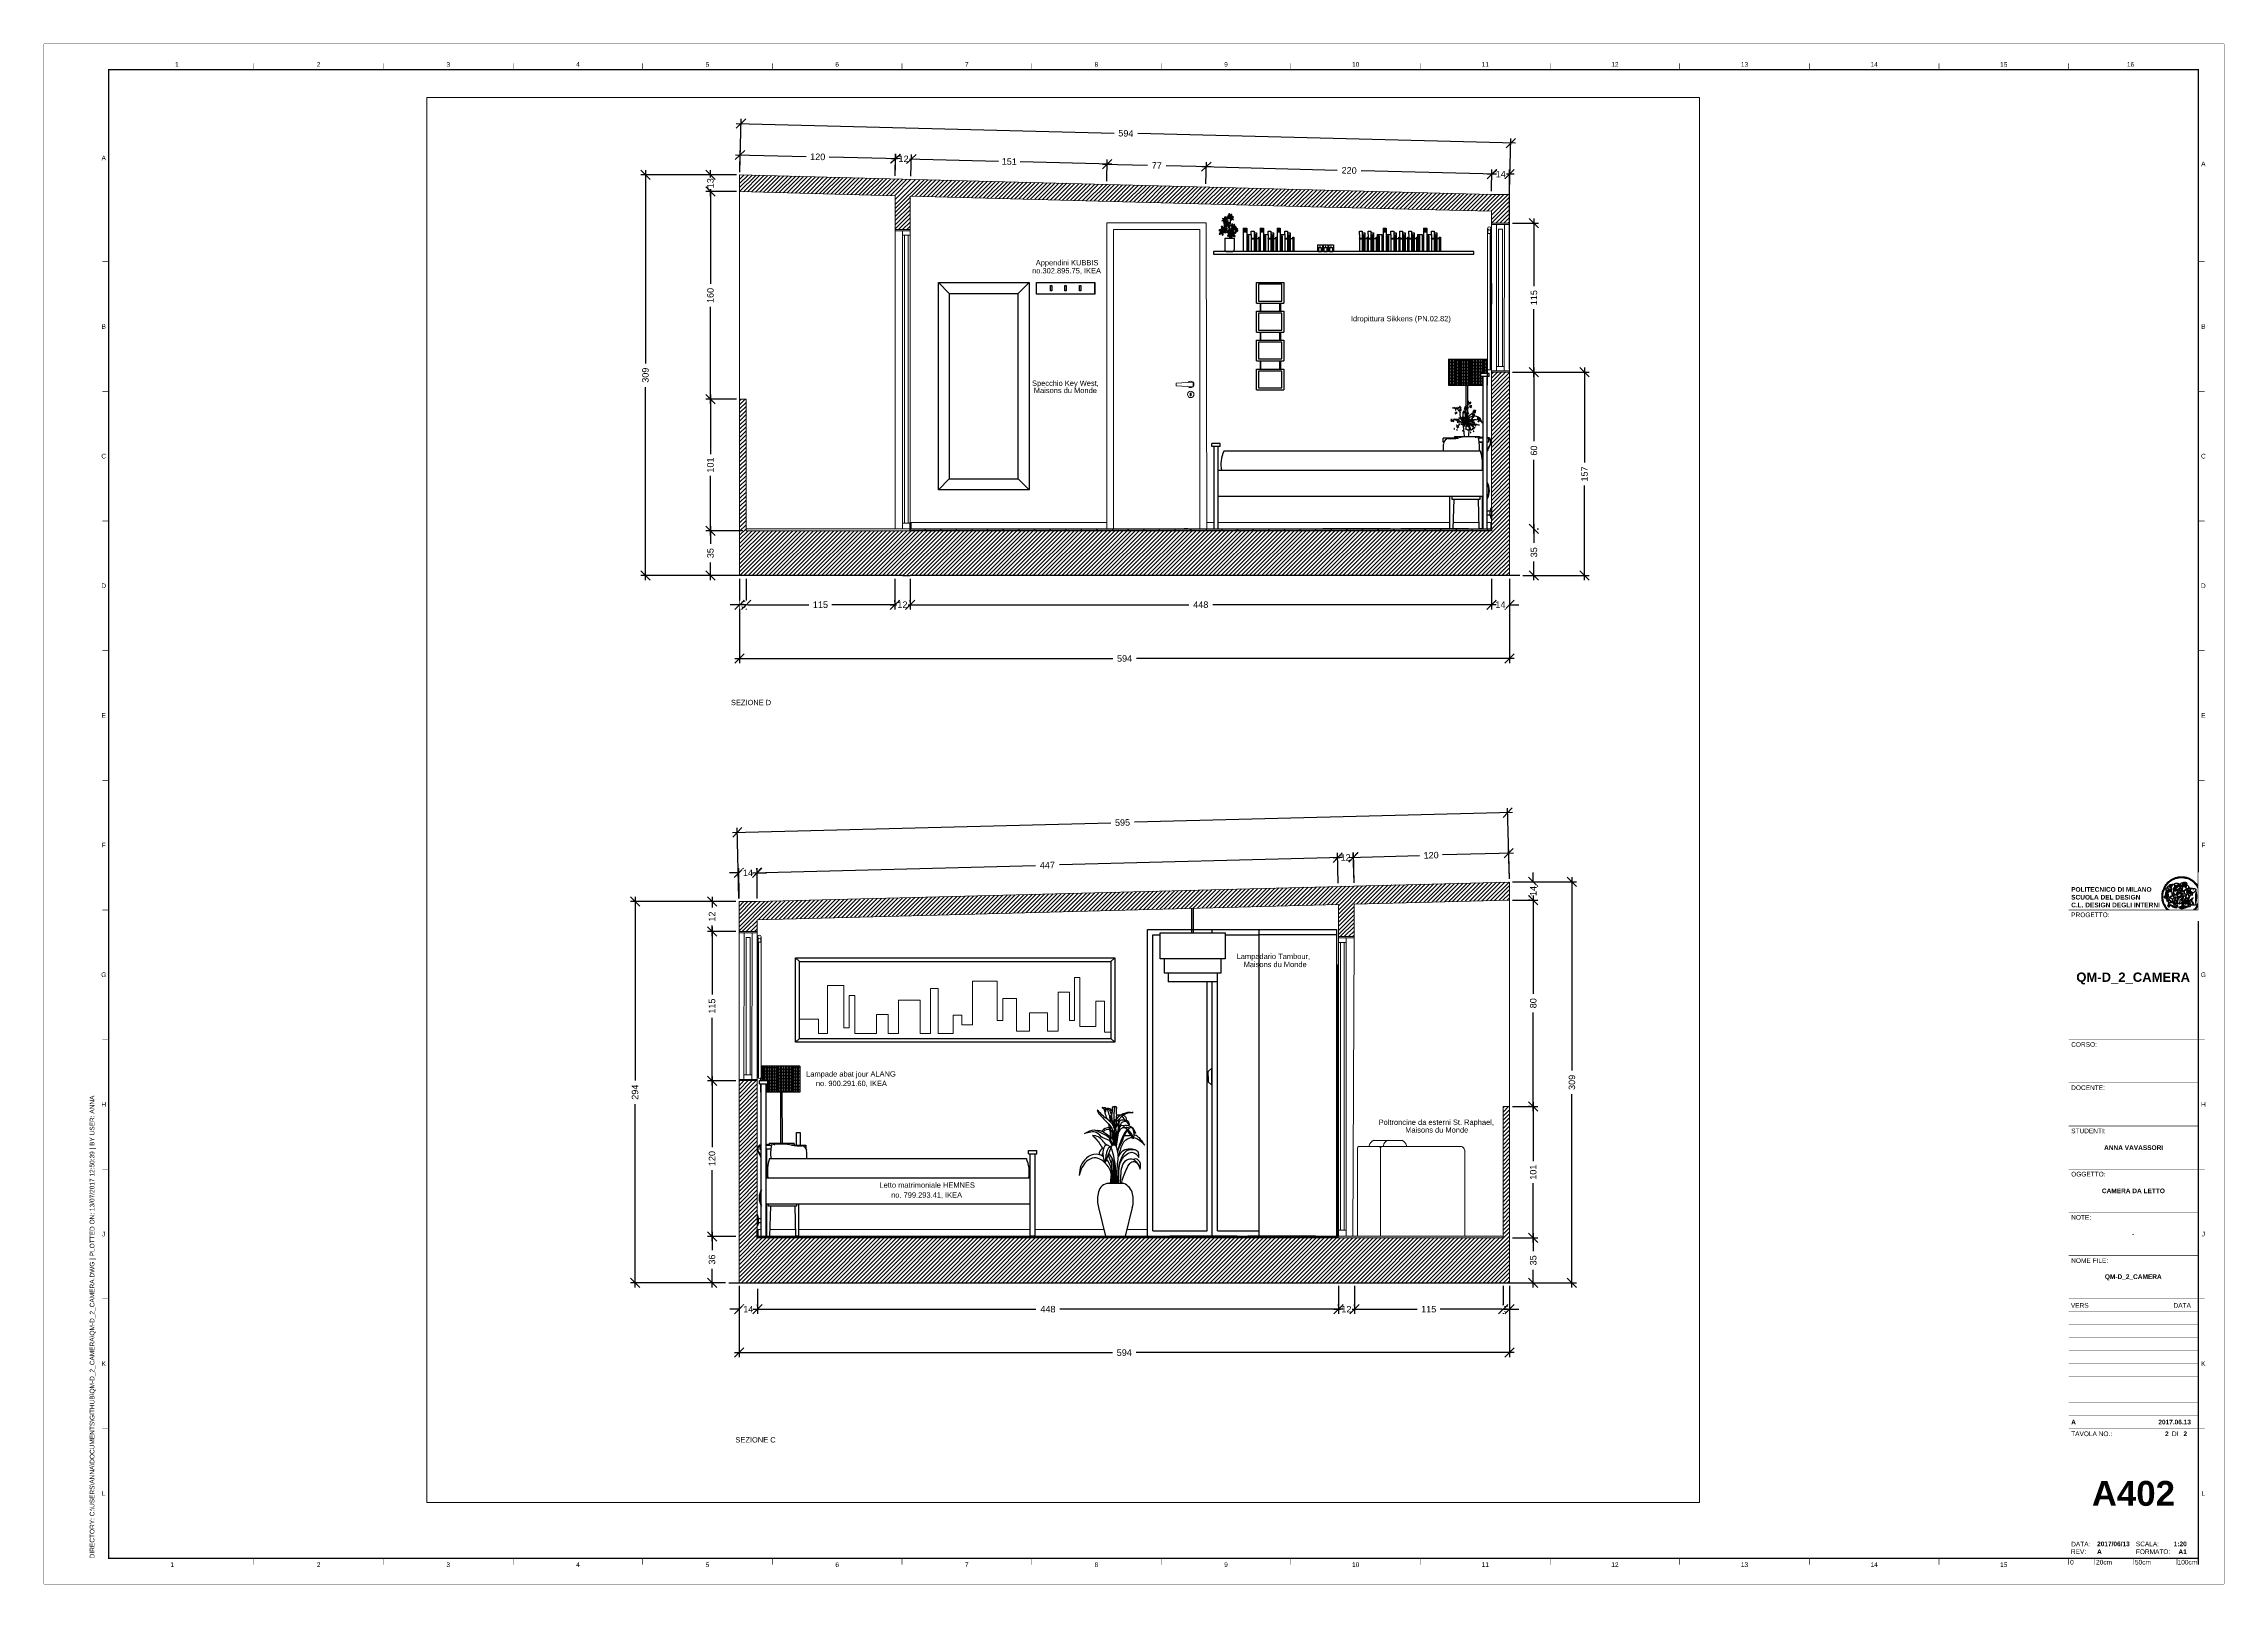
# Paper-space layout 'A701 (2)' of a CAD drawing. Header units: millimetres. Extents: x 0 to 841, y 0 to 594.
# The model-space entities are those that its viewports show. They can reach past a viewport. Long polylines and large blocks are cut down to what shows.
import ezdxf
from ezdxf.enums import TextEntityAlignment as Align

# ---------------------------------------------------------------- set-up
doc = ezdxf.new("R2010")
doc.units = ezdxf.units.MM
doc.set_wipeout_variables(frame=1)
for name, color, linetype in [('A-FURN', 8, 'Continuous'), ('G-ANNO-LOGO', 3, 'Continuous'), ('G-ANNO-TEXT', 3, 'Continuous'), ('G-ANNO-TTLB', 3, 'Continuous'), ('linea tratteggiata', 111, 'Continuous'), ('piante', 102, 'Continuous'), ('prese elettriche', 6, 'Continuous'), ('serramenti', 124, 'Continuous'), ('tessuti', 51, 'Continuous')]:
    doc.layers.add(name, color=color, linetype=linetype)
for name, color, linetype, lineweight in [('arredi', 8, 'Continuous', 30), ('infissi', 40, 'Continuous', 18), ('legno', 35, 'Continuous', 30), ('Linee e simboli', 1, 'Continuous', 18), ('muri sezionati', 7, 'Continuous', 18), ('retino muri', 2, 'Continuous', 18)]:
    doc.layers.add(name, color=color, linetype=linetype, lineweight=lineweight)
doc.layers.add('G-ANNO-NPLT', color=210, linetype='Continuous', plot=False)
doc.layers.add('riquadro', color=7, linetype='Continuous', true_color=0xffffff)
doc.styles.add('ARIAL', font='arial.ttf')
doc.styles.add('ARIAL-BOLD', font='')
doc.styles.add('E-ARIAL', font='arial.ttf')
doc.styles.get('ARIAL-BOLD').set_extended_font_data('Arial', bold=True)
doc.dimstyles.new('TICK_36', dxfattribs={"dimtxt": 2.5, "dimasz": 3.6, "dimexe": 1.8, "dimexo": 1.2, "dimgap": 1.8, "dimtad": 0, "dimdec": 0, "dimzin": 0, "dimdsep": 46, "dimtxsty": 'ARIAL', "dimblk": 'OBLIQUE', "dimcen": 1.8, "dimdle": 1.8, "dimclrd": 256, "dimclrt": 256, "dimadec": 0, "dimazin": 0, "dimtfac": 1, "dimtdec": 0, "dimtmove": 1, "dimatfit": 3, "dimldrblk": 'OPEN90', "dimfxl": 1, "dimtfill": 1, "dimtolj": 1, "dimtzin": 0, "dimarcsym": 0})

# ---------------------------------------------------------------- blocks, each defined once
blk = doc.blocks.new('A1_GRID_LAYOUT')
at = {"layer": 'G-ANNO-NPLT', "const_width": 0.18}
for points in [[(841, 594), (0, 594)], [(0, 0), (0, 594)], [(841, 0), (841, 594)], [(841, 0), (0, 0)]]:
    blk.add_lwpolyline(points, dxfattribs=at)
at = {"layer": 'G-ANNO-TTLB', "const_width": 0.5, "flags": 128}
blk.add_lwpolyline([(25, 584), (25, 10), (831, 10), (831, 584)], close=True, dxfattribs=at)
at = {"layer": 'G-ANNO-TTLB', "const_width": 0.18, "flags": 128}
for points in [[(81, 586.5), (81, 584)], [(131, 586.5), (131, 584)], [(181, 586.5), (181, 584)], [(231, 586.5), (231, 584)], [(281, 586.5), (281, 584)], [(331, 586.5), (331, 584)], [(381, 586.5), (381, 584)], [(431, 586.5), (431, 584)], [(481, 586.5), (481, 584)], [(531, 586.5), (531, 584)], [(581, 586.5), (581, 584)], [(631, 586.5), (631, 584)], [(681, 586.5), (681, 584)], [(731, 586.5), (731, 584)], [(781, 586.5), (781, 584)], [(0, 578.5), (0, 576)], [(25, 510), (22.5, 510)], [(833.5, 510), (831, 510)], [(25, 460), (22.5, 460)], [(833.5, 460), (831, 460)], [(25, 410), (22.5, 410)], [(833.5, 410), (831, 410)], [(25, 360), (22.5, 360)], [(833.5, 360), (831, 360)], [(25, 310), (22.5, 310)], [(833.5, 310), (831, 310)], [(25, 260), (22.5, 260)], [(833.5, 260), (831, 260)], [(25, 210), (22.5, 210)], [(833.5, 210), (831, 210)], [(25, 160), (22.5, 160)], [(833.5, 160), (831, 160)], [(25, 110), (22.5, 110)], [(833.5, 110), (831, 110)], [(833.5, 110), (831, 110)], [(25, 60), (22.5, 60)], [(833.5, 60), (831, 60)], [(833.5, 60), (831, 60)], [(81, 10), (81, 7.5)], [(131, 10), (131, 7.5)], [(181, 10), (181, 7.5)], [(231, 10), (231, 7.5)], [(281, 10), (281, 7.5)], [(331, 10), (331, 7.5)], [(381, 10), (381, 7.5)], [(431, 10), (431, 7.5)], [(481, 10), (481, 7.5)], [(531, 10), (531, 7.5)], [(581, 10), (581, 7.5)], [(631, 10), (631, 7.5)], [(681, 10), (681, 7.5)], [(731, 10), (731, 7.5)], [(781, 10), (781, 7.5)]]:
    blk.add_lwpolyline(points, dxfattribs=at)
at = {"layer": 'G-ANNO-TTLB', "const_width": 0.18}
blk.add_lwpolyline([(716.5, 10), (776.5, 10)], dxfattribs=at)
at = {"layer": 'G-ANNO-TEXT', "style": 'ARIAL'}
for s, p in [('1', (51.35, 586.07)), ('2', (106, 586.07)), ('3', (156, 586.07)), ('4', (206, 586.07)), ('5', (256, 586.07)), ('6', (306, 586.07)), ('7', (356, 586.07)), ('8', (406, 586.07)), ('9', (456, 586.07)), ('10', (506, 586.07)), ('11', (556, 586.07)), ('12', (606, 586.07)), ('13', (656, 586.07)), ('14', (706, 586.07)), ('15', (756, 586.07)), ('16', (804.89, 586.07)), ('A', (23.09, 549.98)), ('A', (832.98, 547.71)), ('B', (23.09, 485)), ('B', (832.98, 485)), ('C', (23.09, 435)), ('C', (832.98, 435)), ('D', (23.09, 385)), ('D', (832.98, 385)), ('E', (23.09, 335)), ('E', (832.98, 335)), ('F', (23.09, 285)), ('F', (832.98, 285)), ('G', (23.09, 235)), ('G', (832.98, 235)), ('H', (23.09, 185)), ('H', (832.98, 185)), ('J', (23.09, 135)), ('J', (832.98, 135)), ('K', (23.09, 85)), ('K', (832.98, 85)), ('L', (23.09, 35)), ('L', (832.98, 35)), ('2', (106, 7.51)), ('3', (156, 7.51)), ('6', (306, 7.51)), ('8', (406, 7.51)), ('9', (456, 7.51)), ('10', (506, 7.51)), ('12', (606, 7.51)), ('13', (656, 7.51)), ('1', (49.49, 7.51)), ('4', (206, 7.51)), ('5', (256, 7.51)), ('7', (356, 7.51)), ('11', (556, 7.51)), ('14', (706, 7.51)), ('15', (756, 7.51))]:
    blk.add_text(s, height=1.8, dxfattribs=at).set_placement(p, align=Align.MIDDLE_CENTER)
at = {"layer": 'G-ANNO-TEXT', "insert": (17.7, 9.95), "char_height": 1.8, "attachment_point": 1, "rotation": 90, "style": 'ARIAL'}
blk.add_mtext_dynamic_manual_height_columns('DIRECTORY: C:\\\\USERS\\\\ANNA\\\\DOCUMENTS\\\\GITHUB\\\\QM-D_2_CAMERA\\\\QM-D_2_CAMERA.DWG | PLOTTED ON: 13/07/2017 12:50:39 | BY USER: ANNA', width=412.209, gutter_width=9, heights=[0], dxfattribs=at)
blk = doc.blocks.new('logoPolimi')
for p, q in [((-2.37, 0.12), (-2.16, 0.11)), ((-2.37, 0.01), (-2.16, 0.01)), ((-2.36, 0.23), (-2.15, 0.21)), ((-2.35, 0.34), (-2.14, 0.31)), ((-2.33, 0.45), (-2.12, 0.41)), ((-2.3, 0.55), (-2.1, 0.51)), ((-2.28, 0.66), (-2.07, 0.6)), ((-2.24, 0.77), (-2.04, 0.7)), ((-2.2, 0.87), (-2.01, 0.79)), ((-2.16, 0.97), (-1.97, 0.89)), ((-2.11, 1.07), (-1.93, 0.98)), ((-2.06, 1.17), (-1.88, 1.07)), ((-2.01, 1.26), (-1.83, 1.15)), ((-1.94, 1.36), (-1.77, 1.24)), ((-1.88, 1.45), (-1.71, 1.32)), ((-1.84, 0.03), (-1.82, 0.35)), ((-1.81, 1.53), (-1.65, 1.4)), ((-1.74, 1.61), (-1.58, 1.47)), ((-1.73, 0.59), (-1.73, 0.59)), ((-1.73, 0.59), (-1.73, 0.59)), ((-1.66, 1.69), (-1.51, 1.54)), ((-1.65, 0.57), (-1.65, 0.57)), ((-1.59, 1.12), (-1.59, 1.12)), ((-1.58, 1.77), (-1.44, 1.61)), ((-1.51, 0.55), (-1.51, 0.55)), ((-1.51, 0.55), (-1.51, 0.55)), ((-1.49, 1.84), (-1.36, 1.68)), ((-1.41, 1.91), (-1.28, 1.74)), ((-1.32, 1.97), (-1.2, 1.8)), ((-1.31, 0.79), (-1.21, 0.75)), ((-1.21, 0.75), (-1.31, 0.79)), ((-1.21, 0.75), (-1.31, 0.79)), ((-1.22, 2.03), (-1.11, 1.85)), ((-1.21, 0.75), (-1.21, 0.75)), ((-1.21, 0.75), (-1.21, 0.75)), ((-1.19, 0.76), (-1.19, 0.76)), ((-1.19, 0.76), (-1.19, 0.76)), ((-1.17, 0.99), (-1.18, 0.99)), ((-1.18, 0.99), (-1.17, 0.99)), ((-1.16, 0.57), (-1.16, 0.57)), ((-1.16, 0.57), (-1.16, 0.57)), ((-1.13, 2.09), (-1.03, 1.9)), ((-1.1, 0.01), (-0.99, 0.06)), ((-0.99, 0.06), (-1.1, 0.01)), ((-0.99, 0.06), (-1.1, 0.01)), ((-1.03, 2.14), (-0.94, 1.95)), ((-0.99, 0.06), (-0.99, 0.06)), ((-0.99, 0.06), (-0.99, 0.06)), ((-0.97, 0.79), (-0.98, 0.79)), ((-0.89, 0.84), (-0.97, 0.79)), ((-0.97, 0.79), (-0.89, 0.84)), ((-0.96, 1.41), (-0.96, 1.41)), ((-0.96, 1.41), (-0.96, 1.41)), ((-0.93, 2.18), (-0.84, 1.99)), ((-0.89, 0.84), (-0.82, 0.87)), ((-0.82, 0.87), (-0.89, 0.84)), ((-0.89, 0.84), (-0.82, 0.87)), ((-0.88, 0.83), (-0.89, 0.84)), ((-0.85, 1.39), (-0.85, 1.39)), ((-0.85, 1.39), (-0.85, 1.39)), ((-0.84, 0.14), (-0.84, 0.14)), ((-0.83, 2.22), (-0.75, 2.03)), ((-0.77, 1.08), (-0.78, 1.08)), ((-0.78, 1.08), (-0.77, 1.08)), ((-0.61, 1.12), (-0.77, 1.08)), ((-0.77, 1.08), (-0.61, 1.12)), ((-0.77, 1.08), (-0.61, 1.12)), ((-0.75, 1.3), (-0.76, 1.29)), ((-0.76, 1.29), (-0.75, 1.3)), ((-0.72, 2.26), (-0.66, 2.06)), ((-0.65, 0.99), (-0.7, 0.96)), ((-0.69, 0.18), (-0.68, 0.18)), ((-0.66, 0.93), (-0.66, 0.93)), ((-0.66, 0.93), (-0.64, 0.93)), ((-0.66, 0.93), (-0.66, 0.93)), ((-0.66, 0.93), (-0.66, 0.93)), ((-0.63, 1.01), (-0.63, 1.01)), ((-0.63, 1.01), (-0.62, 1.01)), ((-0.63, 0.66), (-0.63, 0.66)), ((-0.61, 2.29), (-0.56, 2.09)), ((-0.6, 1.12), (-0.61, 1.12)), ((-0.61, 1.12), (-0.6, 1.12)), ((-0.61, 1.12), (-0.6, 1.12)), ((-0.61, 0.86), (-0.57, 0.85)), ((-0.57, 0.85), (-0.61, 0.86)), ((-0.61, 0.86), (-0.57, 0.85)), ((-0.53, 1.08), (-0.6, 1.12)), ((-0.6, 1.12), (-0.6, 1.11)), ((-0.6, 1.12), (-0.53, 1.08)), ((-0.57, 0.8), (-0.59, 0.8)), ((-0.57, 0.85), (-0.53, 0.84)), ((-0.57, 0.85), (-0.57, 0.85)), ((-0.57, 0.85), (-0.57, 0.85)), ((-0.57, 0.85), (-0.53, 0.84)), ((-0.56, 0.29), (-0.49, 0.48)), ((-0.56, 0.14), (-0.56, 0.29)), ((-0.5, 0.11), (-0.56, 0.14)), ((-0.53, 0.84), (-0.51, 0.84)), ((-0.53, 0.84), (-0.51, 0.84)), ((-0.53, 0.84), (-0.53, 0.84)), ((-0.51, 2.32), (-0.46, 2.11)), ((-0.51, 0.11), (-0.51, 0.11)), ((-0.51, 0.11), (-0.51, 0.11)), ((-0.34, 0.33), (-0.5, 0.11)), ((-0.49, 0.48), (-0.41, 0.55)), ((-0.42, 0.8), (-0.47, 0.79)), ((-0.42, 0.8), (-0.47, 0.79)), ((-0.47, 0.79), (-0.45, 0.76)), ((-0.47, 0.79), (-0.45, 0.76)), ((-0.45, 1.14), (-0.42, 1.11)), ((-0.42, 1.26), (-0.36, 1.22)), ((-0.41, 0.55), (-0.34, 0.49)), ((-0.4, 2.34), (-0.36, 2.13)), ((-0.4, 1.37), (-0.38, 1.38)), ((-0.39, 1.37), (-0.4, 1.37)), ((-0.35, 1.33), (-0.4, 1.37)), ((-0.39, 1.24), (-0.4, 1.23)), ((-0.38, 1.14), (-0.38, 1.14)), ((-0.34, 0.49), (-0.09, 0.48)), ((-0.16, 0.32), (-0.34, 0.33)), ((-0.14, 0.32), (-0.31, 0.34)), ((-0.29, 2.35), (-0.26, 2.14)), ((-0.28, 1.3), (-0.29, 1.3)), ((-0.28, 1.3), (-0.28, 1.3)), ((-0.18, 2.36), (-0.16, 2.15)), ((-0.16, 1.24), (-0.16, 1.25)), ((-0.16, 1.25), (-0.16, 1.25)), ((-0.16, 0.49), (-0.14, 0.64)), ((-0.06, 0.27), (-0.16, 0.32)), ((-0.1, 0.88), (-0.09, 0.87)), ((-0.08, 1.37), (-0.08, 1.38)), ((-0.08, 1.23), (-0.05, 1.21)), ((-0.05, 1.21), (-0.08, 1.23)), ((-0.08, 1.23), (-0.05, 1.21)), ((-0.07, 2.37), (-0.06, 2.16)), ((-0.03, 0.26), (-0.06, 0.27)), ((-0.05, 1.21), (-0.04, 1.21)), ((-0.04, 1.21), (-0.05, 1.21)), ((-0.04, 1.21), (-0.04, 1.21)), ((-0.04, 1.21), (-0.04, 1.21)), ((-0.04, 0.48), (-0.03, 0.26)), ((0.03, 1.15), (0.03, 1.15)), ((0.03, 0.66), (0.03, 0.67)), ((0.04, 2.37), (0.04, 2.16)), ((0.07, 0.58), (0.07, 0.57)), ((0.1, 1.18), (0.1, 1.18)), ((0.1, 0.84), (0.1, 0.84)), ((0.13, 1.32), (0.17, 1.19)), ((0.15, 2.36), (0.14, 2.16)), ((0.14, 0.71), (0.34, 0.65)), ((0.31, 0.56), (0.17, 0.63)), ((0.26, 2.36), (0.24, 2.15)), ((0.27, 1.61), (0.27, 1.61)), ((0.27, 1.61), (0.27, 1.61)), ((0.27, 1.61), (0.27, 1.61)), ((0.29, 1.29), (0.29, 1.29)), ((0.29, 1.29), (0.29, 1.29)), ((0.29, 1.29), (0.29, 1.29)), ((0.29, 1.29), (0.29, 1.29)), ((0.33, 0.49), (0.34, 0.49)), ((0.33, 0.03), (0.35, 0.03)), ((0.33, 0.03), (0.35, 0.03)), ((0.37, 2.34), (0.34, 2.13)), ((0.34, 0.65), (0.34, 0.64)), ((0.35, 0.03), (0.57, 0.06)), ((0.35, 0.03), (0.57, 0.06)), ((0.35, 0.03), (0.35, 0.03)), ((0.35, 0.03), (0.35, 0.03)), ((0.38, 1.36), (0.37, 1.35)), ((0.38, 0.34), (0.37, 0.34)), ((0.38, 0.34), (0.38, 0.34)), ((0.43, 0.67), (0.39, 0.64)), ((0.48, 2.32), (0.44, 2.12)), ((0.49, 1.05), (0.51, 1.13)), ((0.51, 1.13), (0.49, 1.05)), ((0.49, 1.05), (0.51, 1.13)), ((0.51, 1.31), (0.5, 1.29)), ((0.51, 1.13), (0.52, 1.23)), ((0.52, 1.23), (0.51, 1.23)), ((0.51, 1.23), (0.52, 1.23)), ((0.52, 1.23), (0.51, 1.13)), ((0.51, 1.13), (0.52, 1.23)), ((0.52, 1.24), (0.6, 1.37)), ((0.52, 1.23), (0.6, 1.36)), ((0.6, 1.36), (0.52, 1.23)), ((0.52, 1.23), (0.52, 1.23)), ((0.52, 1.23), (0.52, 1.24)), ((0.52, 1.23), (0.52, 1.23)), ((0.55, 1.07), (0.53, 1.06)), ((0.53, 1.04), (0.53, 1.06)), ((0.53, 1.05), (0.53, 1.04)), ((0.59, 2.3), (0.54, 2.09)), ((0.54, 0.3), (0.63, 0.32)), ((0.54, -0.08), (0.61, 0.06)), ((0.61, 0.06), (0.54, -0.08)), ((0.54, -0.08), (0.61, 0.06)), ((0.56, 0.19), (0.59, 0.21)), ((0.57, 1.07), (0.57, 1.07)), ((0.57, 1.07), (0.57, 1.07)), ((0.57, 1.07), (0.57, 1.07)), ((0.57, 1.07), (0.57, 1.07)), ((0.57, 1.07), (0.57, 1.07)), ((0.57, 1.07), (0.57, 1.07)), ((0.57, 1.07), (0.57, 1.07)), ((0.58, 0.3), (0.59, 0.29)), ((0.59, 0.78), (0.59, 0.79)), ((0.59, 0.79), (0.59, 0.79)), ((0.59, 0.79), (0.59, 0.79)), ((0.59, 0.79), (0.59, 0.78)), ((0.61, 0.06), (0.6, 0.07)), ((0.6, 0.07), (0.61, 0.06)), ((0.61, 0.06), (0.61, 0.07)), ((0.62, 0.21), (0.65, 0.22)), ((0.69, 2.27), (0.63, 2.07)), ((0.64, 1.37), (0.65, 1.37)), ((0.69, 0.86), (0.68, 0.86)), ((0.68, 0.86), (0.69, 0.86)), ((0.68, 0.76), (0.68, 0.76)), ((0.8, 2.23), (0.73, 2.03)), ((0.76, 0.26), (0.76, 0.26)), ((0.9, 2.19), (0.82, 2)), ((0.82, 0.35), (0.84, 0.36)), ((0.82, 0.35), (0.82, 0.35)), ((0.84, 0.36), (0.84, 0.37)), ((0.85, 0.34), (1.05, 0.35)), ((1, 2.15), (0.91, 1.96)), ((0.93, 1.05), (0.93, 1.05)), ((0.93, 1.05), (0.93, 1.05)), ((0.93, 1.05), (0.93, 1.04)), ((0.93, 1.05), (0.93, 1.05)), ((0.97, 0.66), (0.96, 0.66)), ((1.01, 0.97), (0.98, 0.96)), ((1.1, 2.1), (1, 1.91)), ((1.2, 2.04), (1.09, 1.86)), ((1.17, 0.96), (1.17, 0.95)), ((1.17, 0.95), (1.17, 0.95)), ((1.29, 1.99), (1.18, 1.81)), ((1.38, 1.92), (1.26, 1.75)), ((1.34, 0.37), (1.26, 0.04)), ((1.27, 0.37), (1.27, 0.38)), ((1.28, 0.95), (1.28, 0.95)), ((1.47, 1.86), (1.34, 1.69)), ((1.37, 0.73), (1.46, 0.81)), ((1.41, 0.4), (1.41, 0.41)), ((1.56, 1.79), (1.42, 1.63)), ((1.64, 1.71), (1.49, 1.56)), ((1.49, 0.9), (1.57, 0.92)), ((1.72, 1.63), (1.56, 1.49)), ((1.67, 0.6), (1.57, 0.53)), ((1.79, 1.55), (1.63, 1.41)), ((1.86, 1.47), (1.7, 1.34)), ((1.93, 1.38), (1.76, 1.26)), ((1.99, 1.29), (1.81, 1.17)), ((2.05, 1.19), (1.87, 1.09)), ((2.1, 1.1), (1.92, 1)), ((2.15, 1), (1.96, 0.91)), ((2.19, 0.9), (2, 0.82)), ((2.23, 0.79), (2.04, 0.72)), ((2.27, 0.69), (2.07, 0.63)), ((2.3, 0.58), (2.09, 0.53)), ((2.32, 0.47), (2.12, 0.43)), ((2.34, 0.37), (2.13, 0.33)), ((2.36, 0.26), (2.15, 0.23)), ((2.37, 0.15), (2.16, 0.13)), ((2.37, 0.04), (2.16, 0.03)), ((-2.37, -0.1), (-2.16, -0.09)), ((-2.36, -0.21), (-2.15, -0.19)), ((-2.35, -0.32), (-2.14, -0.29)), ((-2.33, -0.43), (-2.12, -0.39)), ((-2.31, -0.54), (-2.1, -0.49)), ((-2.28, -0.65), (-2.08, -0.59)), ((-2.25, -0.75), (-2.05, -0.69)), ((-2.21, -0.86), (-2.02, -0.78)), ((-2.17, -0.96), (-1.98, -0.87)), ((-2.12, -1.06), (-1.93, -0.96)), ((-2.07, -1.16), (-1.89, -1.05)), ((-2.04, -0.15), (-1.97, -0.2)), ((-2.01, -1.25), (-1.84, -1.14)), ((-1.95, -1.34), (-1.78, -1.22)), ((-1.89, -1.43), (-1.72, -1.31)), ((-1.82, -1.52), (-1.66, -1.38)), ((-1.75, -1.6), (-1.59, -1.46)), ((-1.67, -1.68), (-1.52, -1.53)), ((-1.58, -0.12), (-1.6, -0.18)), ((-1.6, -0.18), (-1.58, -0.28)), ((-1.57, -0.54), (-1.59, -0.54)), ((-1.59, -0.54), (-1.59, -0.54)), ((-1.59, -1.76), (-1.45, -1.6)), ((-1.56, -0.32), (-1.56, -0.31)), ((-1.56, -0.31), (-1.56, -0.31)), ((-1.53, -0.65), (-1.53, -0.65)), ((-1.53, -0.65), (-1.53, -0.65)), ((-1.51, -1.83), (-1.37, -1.67)), ((-1.48, -0.86), (-1.48, -0.85)), ((-1.42, -0.37), (-1.42, -0.37)), ((-1.42, -1.9), (-1.29, -1.73)), ((-1.38, -0.46), (-1.38, -0.46)), ((-1.33, -1.96), (-1.21, -1.79)), ((-1.31, -0.24), (-1.31, -0.23)), ((-1.31, -0.23), (-1.31, -0.24)), ((-1.24, -2.02), (-1.13, -1.84)), ((-1.23, -0.19), (-1.23, -0.19)), ((-1.23, -0.19), (-1.23, -0.19)), ((-1.23, -0.19), (-1.23, -0.19)), ((-1.23, -0.19), (-1.23, -0.19)), ((-1.14, -2.08), (-1.04, -1.89)), ((-1.04, -2.13), (-0.95, -1.94)), ((-1.01, -0.39), (-1.02, -0.39)), ((-1.02, -0.39), (-1.01, -0.39)), ((-1.02, -0.7), (-1.02, -0.7)), ((-1.02, -0.7), (-1.02, -0.7)), ((-1.02, -0.7), (-1.02, -0.7)), ((-0.94, -2.18), (-0.86, -1.98)), ((-0.84, -2.22), (-0.77, -2.02)), ((-0.79, -0.51), (-0.83, -0.58)), ((-0.83, -0.58), (-0.79, -0.51)), ((-0.83, -0.58), (-0.79, -0.51)), ((-0.78, -1.05), (-0.83, -0.94)), ((-0.83, -0.94), (-0.78, -1.05)), ((-0.83, -0.94), (-0.83, -0.94)), ((-0.83, -0.94), (-0.78, -1.05)), ((-0.82, -1.23), (-0.82, -1.23)), ((-0.82, -1.23), (-0.77, -1.23)), ((-0.77, -1.23), (-0.82, -1.23)), ((-0.82, -1.23), (-0.82, -1.23)), ((-0.77, -1.23), (-0.82, -1.23)), ((-0.75, -0.96), (-0.8, -0.89)), ((-0.8, -0.89), (-0.79, -0.92)), ((-0.79, -0.92), (-0.8, -0.89)), ((-0.8, -0.89), (-0.75, -0.96)), ((-0.79, -0.92), (-0.8, -0.89)), ((-0.8, -0.89), (-0.8, -0.89)), ((-0.8, -0.89), (-0.75, -0.96)), ((-0.79, -0.92), (-0.78, -0.95)), ((-0.78, -0.95), (-0.79, -0.92)), ((-0.78, -0.95), (-0.79, -0.92)), ((-0.77, -0.49), (-0.78, -0.48)), ((-0.78, -0.48), (-0.77, -0.49)), ((-0.78, -0.95), (-0.76, -1)), ((-0.76, -1), (-0.78, -0.95)), ((-0.76, -1), (-0.78, -0.95)), ((-0.71, -0.89), (-0.75, -0.87)), ((-0.75, -0.87), (-0.71, -0.89)), ((-0.75, -0.87), (-0.71, -0.89)), ((-0.72, -1.01), (-0.75, -0.96)), ((-0.75, -0.96), (-0.72, -1.01)), ((-0.75, -0.96), (-0.72, -1.01)), ((-0.74, -2.25), (-0.67, -2.05)), ((-0.64, -0.93), (-0.71, -0.89)), ((-0.71, -0.89), (-0.64, -0.93)), ((-0.71, -0.89), (-0.64, -0.93)), ((-0.66, -0.53), (-0.66, -0.53)), ((-0.66, -0.53), (-0.66, -0.53)), ((-0.66, -0.53), (-0.66, -0.53)), ((-0.63, -2.29), (-0.57, -2.08)), ((-0.52, -2.31), (-0.48, -2.11)), ((-0.39, -0.81), (-0.51, -0.69)), ((-0.51, -1.04), (-0.5, -1.04)), ((-0.48, -0.42), (-0.48, -0.42)), ((-0.48, -0.42), (-0.48, -0.42)), ((-0.48, -0.42), (-0.48, -0.42)), ((-0.42, -2.33), (-0.38, -2.13)), ((-0.41, -0.51), (-0.41, -0.51)), ((-0.38, -0.05), (-0.39, -0.12)), ((-0.39, -0.12), (-0.37, -0.1)), ((-0.35, -0.14), (-0.37, -0.08)), ((-0.37, -0.09), (-0.37, -0.09)), ((-0.33, -0.12), (-0.35, -0.14)), ((-0.32, -0.14), (-0.35, -0.14)), ((-0.35, -0.18), (-0.34, -0.22)), ((-0.34, -0.08), (-0.29, -0.16)), ((-0.34, -0.22), (-0.34, -0.22)), ((-0.27, -0.17), (-0.32, -0.14)), ((-0.31, -2.35), (-0.28, -2.14)), ((-0.25, -0.91), (-0.26, -0.9)), ((-0.26, -1.29), (0.1, -1.2)), ((0.1, -1.2), (-0.26, -1.29)), ((0.08, -1.4), (-0.26, -1.29)), ((-0.26, -1.29), (0.08, -1.4)), ((-0.26, -1.38), (-0.26, -1.29)), ((-0.26, -1.29), (-0.26, -1.29)), ((-0.26, -1.29), (-0.26, -1.38)), ((-0.26, -1.29), (0.08, -1.4)), ((-0.26, -1.29), (-0.26, -1.29)), ((0.08, -1.49), (-0.26, -1.38)), ((-0.26, -1.38), (0.09, -1.49)), ((-0.2, -2.36), (-0.18, -2.15)), ((-0.14, -0.15), (-0.16, -0.13)), ((-0.11, -0.04), (-0.12, -0.05)), ((-0.09, -2.37), (-0.08, -2.16)), ((-0.04, -0.41), (-0.01, -0.44)), ((-0.01, -0.44), (-0.04, -0.41)), ((-0.04, -0.41), (-0.01, -0.44)), ((0.03, -2.37), (0.02, -2.16)), ((0.07, -0.84), (0.07, -0.84)), ((0.07, -0.84), (0.07, -0.84)), ((0.1, -1.2), (0.08, -1.32)), ((0.08, -1.32), (0.13, -1.2)), ((0.08, -1.4), (0.72, -1.22)), ((0.72, -1.22), (0.08, -1.4)), ((0.08, -1.4), (0.72, -1.22)), ((0.72, -1.31), (0.08, -1.49)), ((0.08, -1.44), (0.08, -1.4)), ((0.08, -1.4), (0.08, -1.44)), ((0.08, -1.4), (0.08, -1.49)), ((0.08, -1.49), (0.08, -1.44)), ((0.08, -1.44), (0.08, -1.44)), ((0.08, -1.44), (0.08, -1.45)), ((0.08, -1.45), (0.08, -1.46)), ((0.08, -1.46), (0.08, -1.49)), ((0.1, -1.01), (0.09, -0.86)), ((0.1, -1.01), (0.09, -0.86)), ((0.09, -1.49), (0.72, -1.31)), ((0.1, -1.2), (0.12, -1.04)), ((0.12, -1.04), (0.1, -1.2)), ((0.13, -1.2), (0.1, -1.2)), ((0.1, -1.2), (0.13, -1.2)), ((0.13, -1.2), (0.1, -1.2)), ((0.1, -1.2), (0.1, -1.2)), ((0.11, -0.44), (0.11, -0.44)), ((0.11, -0.44), (0.11, -0.44)), ((0.12, -0.21), (0.12, -0.21)), ((0.12, -0.21), (0.12, -0.21)), ((0.12, -0.21), (0.12, -0.21)), ((0.12, -0.21), (0.12, -0.21)), ((0.12, -0.21), (0.12, -0.21)), ((0.12, -0.21), (0.12, -0.21)), ((0.12, -0.21), (0.12, -0.21)), ((0.12, -0.21), (0.12, -0.21)), ((0.12, -0.21), (0.12, -0.21)), ((0.12, -0.21), (0.12, -0.21)), ((0.12, -0.21), (0.12, -0.21)), ((0.12, -0.21), (0.12, -0.21)), ((0.12, -0.21), (0.12, -0.21)), ((0.12, -0.56), (0.14, -0.53)), ((0.14, -0.53), (0.12, -0.56)), ((0.12, -0.56), (0.14, -0.53)), ((0.12, -1.04), (0.12, -1.04)), ((0.12, -1.04), (0.12, -1.04)), ((0.12, -1.04), (0.12, -1.04)), ((0.14, -2.37), (0.12, -2.16)), ((0.21, -0.99), (0.13, -1.2)), ((0.13, -1.2), (0.21, -0.99)), ((0.36, -1.14), (0.13, -1.2)), ((0.13, -1.2), (0.26, -1.17)), ((0.14, -0.53), (0.16, -0.49)), ((0.16, -0.49), (0.14, -0.53)), ((0.14, -0.53), (0.16, -0.49)), ((0.16, -0.49), (0.16, -0.49)), ((0.16, -0.49), (0.16, -0.49)), ((0.28, -1.19), (0.21, -0.99)), ((0.21, -0.99), (0.31, -1.27)), ((0.25, -2.36), (0.22, -2.15)), ((0.24, -0.17), (0.24, -0.16)), ((0.24, -0.16), (0.24, -0.17)), ((0.25, -0.84), (0.25, -0.88)), ((0.25, -0.88), (0.25, -0.84)), ((0.25, -0.88), (0.25, -0.84)), ((0.25, -0.88), (0.29, -1.17)), ((0.26, -0.88), (0.25, -0.88)), ((0.31, -1.27), (0.25, -0.88)), ((0.26, -1.17), (0.28, -1.16)), ((0.28, -1.16), (0.36, -1.14)), ((0.29, -1.17), (0.28, -1.19)), ((0.35, -2.34), (0.32, -2.14)), ((0.36, -1.14), (0.72, -1.22)), ((0.72, -1.22), (0.36, -1.14)), ((0.46, -2.32), (0.42, -2.12)), ((0.49, -0.31), (0.49, -0.31)), ((0.49, -0.31), (0.49, -0.31)), ((0.5, -0.27), (0.5, -0.27)), ((0.51, -0.27), (0.51, -0.27)), ((0.57, -2.3), (0.52, -2.1)), ((0.68, -2.27), (0.62, -2.07)), ((0.78, -2.24), (0.71, -2.04)), ((0.72, -0.81), (0.75, -0.89)), ((0.72, -1.22), (0.72, -1.31)), ((0.72, -1.31), (0.72, -1.22)), ((0.74, -0.23), (0.74, -0.23)), ((0.74, -0.23), (0.75, -0.24)), ((0.75, -0.23), (0.75, -0.23)), ((0.89, -2.2), (0.81, -2)), ((0.86, -0.25), (0.82, -0.34)), ((0.87, -0.22), (0.86, -0.23)), ((0.87, -0.22), (0.86, -0.25)), ((0.99, -2.15), (0.9, -1.96)), ((0.96, -0.58), (0.96, -0.57)), ((1.09, -2.11), (0.99, -1.92)), ((1.05, -1.05), (1.04, -1.05)), ((1.19, -2.05), (1.08, -1.87)), ((1.28, -2), (1.17, -1.82)), ((1.37, -1.93), (1.25, -1.76)), ((1.31, -0.27), (1.3, -0.26)), ((1.3, -0.26), (1.3, -0.26)), ((1.3, -0.26), (1.3, -0.26)), ((1.3, -0.26), (1.31, -0.27)), ((1.3, -0.26), (1.3, -0.26)), ((1.46, -1.87), (1.33, -1.7)), ((1.54, -1.8), (1.41, -1.64)), ((1.63, -1.72), (1.48, -1.57)), ((1.71, -1.65), (1.55, -1.5)), ((1.78, -1.57), (1.62, -1.43)), ((1.85, -1.48), (1.69, -1.35)), ((1.92, -1.39), (1.75, -1.27)), ((1.98, -1.3), (1.81, -1.19)), ((2.04, -1.21), (1.86, -1.1)), ((2.09, -1.11), (1.91, -1.01)), ((2.14, -1.01), (1.95, -0.92)), ((2.19, -0.91), (1.99, -0.83)), ((2.23, -0.81), (2.03, -0.74)), ((2.26, -0.7), (2.06, -0.64)), ((2.29, -0.6), (2.09, -0.55)), ((2.32, -0.49), (2.11, -0.45)), ((2.34, -0.38), (2.13, -0.35)), ((2.35, -0.27), (2.15, -0.25)), ((2.37, -0.08), (2.16, -0.07)), ((2.36, -0.16), (2.16, -0.15))]:
    blk.add_line(p, q)
for points in [[(-1.9, 0.12), (-1.94, 0.02), (-2.05, -0.09), (-2.05, -0.09)], [(-1.86, 0.38), (-1.86, 0.38), (-1.87, 0.19), (-1.9, 0.12)], [(-1.76, 0.6), (-1.76, 0.6), (-1.84, 0.57), (-1.86, 0.38)], [(-1.86, -0.04), (-1.84, 0.02), (-1.84, 0.03), (-1.84, 0.03)], [(-1.82, 0.78), (-1.83, 0.8), (-1.85, 0.86), (-1.83, 0.88)], [(-1.82, 0.78), (-1.83, 0.8), (-1.85, 0.86), (-1.83, 0.88)], [(-1.83, 0.88), (-1.81, 0.9), (-1.76, 0.96), (-1.76, 0.96)], [(-1.83, 0.88), (-1.81, 0.9), (-1.76, 0.96), (-1.76, 0.96)], [(-1.76, 0.6), (-1.83, 0.7), (-1.78, 0.74), (-1.78, 0.74)], [(-1.78, 0.74), (-1.79, 0.74), (-1.83, 0.7), (-1.76, 0.6)], [(-1.78, 0.74), (-1.8, 0.76), (-1.81, 0.78), (-1.82, 0.78)], [(-1.78, 0.74), (-1.8, 0.76), (-1.81, 0.78), (-1.82, 0.78)], [(-1.82, 0.35), (-1.81, 0.5), (-1.73, 0.59), (-1.73, 0.59)], [(-1.82, -0.19), (-1.73, -0.07), (-1.75, 0.14), (-1.75, 0.3)], [(-1.75, 0.33), (-1.75, 0.17), (-1.73, -0.05), (-1.8, -0.17)], [(-1.78, 0.74), (-1.75, 0.72), (-1.72, 0.69), (-1.68, 0.7)], [(-1.68, 0.7), (-1.72, 0.69), (-1.75, 0.72), (-1.78, 0.74)], [(-1.68, 0.7), (-1.72, 0.69), (-1.75, 0.72), (-1.78, 0.74)], [(-1.78, 0.74), (-1.78, 0.74), (-1.78, 0.74), (-1.78, 0.74)], [(-1.76, 0.96), (-1.68, 1.1), (-1.59, 1.12), (-1.59, 1.12)], [(-1.76, 0.96), (-1.68, 1.1), (-1.6, 1.12), (-1.6, 1.12)], [(-1.73, 0.59), (-1.74, 0.59), (-1.75, 0.6), (-1.76, 0.6)], [(-1.73, 0.59), (-1.74, 0.59), (-1.75, 0.6), (-1.76, 0.6)], [(-1.75, 0.3), (-1.76, 0.47), (-1.65, 0.57), (-1.65, 0.57)], [(-1.65, 0.57), (-1.65, 0.57), (-1.76, 0.5), (-1.75, 0.33)], [(-1.65, 0.57), (-1.68, 0.58), (-1.7, 0.58), (-1.73, 0.59)], [(-1.65, 0.57), (-1.68, 0.58), (-1.7, 0.58), (-1.73, 0.59)], [(-1.5, 0.71), (-1.53, 0.74), (-1.61, 0.71), (-1.68, 0.7)], [(-1.68, 0.7), (-1.61, 0.71), (-1.53, 0.73), (-1.5, 0.71)], [(-1.5, 0.71), (-1.53, 0.73), (-1.61, 0.71), (-1.68, 0.7)], [(-1.51, 0.55), (-1.56, 0.56), (-1.61, 0.56), (-1.65, 0.57)], [(-1.65, 0.57), (-1.61, 0.56), (-1.56, 0.56), (-1.51, 0.55)], [(-1.51, 0.55), (-1.56, 0.56), (-1.61, 0.56), (-1.65, 0.57)], [(-1.59, 1.12), (-1.6, 1.06), (-1.61, 0.99), (-1.61, 0.97)], [(-1.61, 0.97), (-1.61, 0.99), (-1.6, 1.06), (-1.59, 1.12)], [(-1.61, 0.97), (-1.61, 0.99), (-1.6, 1.06), (-1.59, 1.12)], [(-1.61, 0.97), (-1.61, 0.95), (-1.56, 0.88), (-1.54, 0.87)], [(-1.54, 0.87), (-1.56, 0.88), (-1.61, 0.95), (-1.61, 0.97)], [(-1.54, 0.87), (-1.56, 0.88), (-1.61, 0.96), (-1.61, 0.97)], [(-1.59, 1.12), (-1.59, 1.13), (-1.59, 1.15), (-1.58, 1.16)], [(-1.59, 1.12), (-1.59, 1.13), (-1.59, 1.15), (-1.58, 1.16)], [(-1.58, 1.16), (-1.57, 1.21), (-1.52, 1.23), (-1.49, 1.25)], [(-1.58, 1.16), (-1.57, 1.21), (-1.52, 1.23), (-1.49, 1.25)], [(-1.58, 0.36), (-1.58, 0.48), (-1.51, 0.55), (-1.51, 0.55)], [(-1.51, 0.55), (-1.51, 0.55), (-1.58, 0.48), (-1.58, 0.36)], [(-1.51, 0.55), (-1.51, 0.55), (-1.58, 0.48), (-1.58, 0.36)], [(-1.55, 0.04), (-1.55, 0.08), (-1.58, 0.25), (-1.58, 0.36)], [(-1.58, 0.36), (-1.58, 0.25), (-1.55, 0.08), (-1.55, 0.04)], [(-1.58, 0.36), (-1.58, 0.25), (-1.55, 0.08), (-1.55, 0.04)], [(-1.58, -0.12), (-1.57, -0.06), (-1.55, 0.02), (-1.55, 0.04)], [(-1.55, 0.04), (-1.55, 0.02), (-1.57, -0.06), (-1.58, -0.12)], [(-1.55, 0.04), (-1.55, 0.02), (-1.56, -0.04), (-1.57, -0.1)], [(-1.54, 0.87), (-1.52, 0.85), (-1.47, 0.83), (-1.44, 0.83)], [(-1.44, 0.83), (-1.47, 0.83), (-1.52, 0.85), (-1.54, 0.87)], [(-1.45, 0.83), (-1.47, 0.83), (-1.52, 0.85), (-1.54, 0.87)], [(-1.51, 0.55), (-1.33, 0.54), (-1.16, 0.57), (-1.16, 0.57)], [(-1.16, 0.57), (-1.16, 0.57), (-1.33, 0.54), (-1.51, 0.55)], [(-1.16, 0.57), (-1.16, 0.57), (-1.33, 0.54), (-1.51, 0.55)], [(-1.5, 0.71), (-1.46, 0.68), (-1.4, 0.62), (-1.33, 0.66)], [(-1.33, 0.66), (-1.4, 0.62), (-1.46, 0.68), (-1.5, 0.71)], [(-1.33, 0.66), (-1.4, 0.62), (-1.46, 0.68), (-1.5, 0.71)], [(-1.49, 1.25), (-1.46, 1.26), (-1.42, 1.33), (-1.39, 1.36)], [(-1.49, 1.25), (-1.46, 1.27), (-1.43, 1.34), (-1.39, 1.36)], [(-1.31, 0.79), (-1.33, 0.79), (-1.42, 0.83), (-1.45, 0.83)], [(-1.44, 0.83), (-1.42, 0.83), (-1.33, 0.79), (-1.31, 0.79)], [(-1.31, 0.79), (-1.33, 0.79), (-1.42, 0.83), (-1.44, 0.83)], [(-1.35, 1.1), (-1.4, 1.17), (-1.36, 1.23), (-1.29, 1.31)], [(-1.29, 1.31), (-1.36, 1.23), (-1.4, 1.17), (-1.35, 1.1)], [(-1.35, 1.1), (-1.4, 1.17), (-1.36, 1.23), (-1.29, 1.31)], [(-1.39, 1.36), (-1.35, 1.38), (-1.26, 1.4), (-1.19, 1.41)], [(-1.39, 1.36), (-1.35, 1.38), (-1.26, 1.4), (-1.19, 1.41)], [(-1.18, 0.99), (-1.24, 0.97), (-1.3, 1.03), (-1.35, 1.1)], [(-1.35, 1.1), (-1.3, 1.03), (-1.24, 0.97), (-1.18, 0.99)], [(-1.18, 1), (-1.24, 0.97), (-1.3, 1.03), (-1.35, 1.1)], [(-1.33, 0.66), (-1.28, 0.7), (-1.23, 0.73), (-1.21, 0.75)], [(-1.21, 0.75), (-1.23, 0.73), (-1.28, 0.7), (-1.33, 0.66)], [(-1.21, 0.75), (-1.23, 0.73), (-1.28, 0.7), (-1.33, 0.66)], [(-1.29, 1.31), (-1.22, 1.39), (-1.01, 1.41), (-0.96, 1.41)], [(-0.96, 1.41), (-1.01, 1.41), (-1.22, 1.39), (-1.29, 1.31)], [(-1.29, 1.31), (-1.22, 1.39), (-1.01, 1.41), (-0.96, 1.41)], [(-1.24, -0.02), (-1.21, -0.01), (-1.1, 0.01), (-1.1, 0.01)], [(-1.1, 0.01), (-1.1, 0.01), (-1.21, -0.01), (-1.24, -0.02)], [(-1.1, 0.01), (-1.1, 0.01), (-1.21, -0.01), (-1.24, -0.02)], [(-1.21, 0.75), (-1.2, 0.75), (-1.19, 0.76), (-1.19, 0.76)], [(-1.19, 0.76), (-1.19, 0.76), (-1.2, 0.75), (-1.21, 0.75)], [(-1.19, 0.76), (-1.19, 0.76), (-1.2, 0.76), (-1.21, 0.75)], [(-1.19, 1.41), (-1.11, 1.43), (-0.97, 1.41), (-0.97, 1.41)], [(-1.19, 1.41), (-1.12, 1.43), (-0.98, 1.41), (-0.98, 1.41)], [(-1.19, 0.76), (-1.19, 0.77), (-1.18, 0.78), (-1.18, 0.79)], [(-1.18, 0.79), (-1.18, 0.78), (-1.19, 0.77), (-1.19, 0.76)], [(-1.19, 0.76), (-1.19, 0.77), (-1.19, 0.78), (-1.18, 0.79)], [(-1.18, 0.68), (-1.18, 0.68), (-1.19, 0.71), (-1.19, 0.76)], [(-1.19, 0.76), (-1.19, 0.71), (-1.18, 0.68), (-1.18, 0.68)], [(-1.18, 0.68), (-1.18, 0.68), (-1.19, 0.71), (-1.19, 0.76)], [(-1.18, 0.97), (-1.18, 0.97), (-1.18, 0.98), (-1.17, 0.99)], [(-1.17, 0.99), (-1.18, 0.98), (-1.18, 0.97), (-1.18, 0.97)], [(-1.18, 0.97), (-1.18, 0.97), (-1.18, 0.98), (-1.17, 0.99)], [(-1.18, 0.79), (-1.17, 0.86), (-1.18, 0.95), (-1.18, 0.97)], [(-1.18, 0.97), (-1.18, 0.95), (-1.17, 0.86), (-1.18, 0.79)], [(-1.18, 0.79), (-1.17, 0.86), (-1.18, 0.95), (-1.18, 0.97)], [(-1.16, 0.57), (-1.17, 0.6), (-1.18, 0.64), (-1.18, 0.68)], [(-1.18, 0.68), (-1.18, 0.64), (-1.17, 0.6), (-1.16, 0.57)], [(-1.16, 0.57), (-1.17, 0.6), (-1.18, 0.64), (-1.18, 0.68)], [(-1.17, 0.99), (-1.17, 1.03), (-1.16, 1.09), (-1.14, 1.13)], [(-1.09, 0.42), (-1.1, 0.44), (-1.14, 0.48), (-1.16, 0.57)], [(-1.16, 0.57), (-1.14, 0.48), (-1.1, 0.44), (-1.09, 0.42)], [(-1.09, 0.42), (-1.1, 0.44), (-1.14, 0.48), (-1.16, 0.57)], [(-1.14, 1.13), (-1.12, 1.18), (-1.05, 1.31), (-1.05, 1.31)], [(-1.12, 0.46), (-1.12, 0.46), (-1.13, 0.38), (-1.11, 0.26)], [(-1.11, 0.26), (-1.08, 0.14), (-1.05, 0.03), (-1.05, 0.03)], [(-1.02, 0.32), (-1.02, 0.32), (-1.08, 0.4), (-1.09, 0.42)], [(-1.09, 0.42), (-1.08, 0.4), (-1.02, 0.32), (-1.02, 0.32)], [(-1.02, 0.32), (-1.02, 0.32), (-1.08, 0.4), (-1.09, 0.42)], [(-0.98, 0.2), (-0.98, 0.21), (-1.02, 0.32), (-1.02, 0.32)], [(-1.02, 0.32), (-1.02, 0.32), (-0.98, 0.21), (-0.98, 0.2)], [(-0.98, 0.2), (-0.98, 0.21), (-1.02, 0.32), (-1.02, 0.32)], [(-1.01, 0.12), (-1, 0.16), (-0.98, 0.19), (-0.98, 0.2)], [(-0.98, 0.2), (-0.98, 0.19), (-1, 0.16), (-1.01, 0.12)], [(-1.01, 0.12), (-1, 0.16), (-0.98, 0.19), (-0.98, 0.2)], [(-0.99, 0.06), (-1, 0.07), (-1.01, 0.1), (-1.01, 0.12)], [(-1.01, 0.12), (-1.01, 0.1), (-1, 0.07), (-0.99, 0.06)], [(-0.99, 0.06), (-1, 0.07), (-1.01, 0.1), (-1.01, 0.12)], [(-0.99, 0.06), (-0.99, 0.06), (-0.99, 0.06), (-0.98, 0.05)], [(-0.98, 0.05), (-0.99, 0.06), (-0.99, 0.06), (-0.99, 0.06)], [(-0.99, 0.05), (-0.99, 0.06), (-0.99, 0.06), (-0.99, 0.06)], [(-0.95, 0.02), (-0.96, 0.03), (-0.97, 0.04), (-0.99, 0.05)], [(-0.98, 1.41), (-0.98, 1.41), (-0.97, 1.41), (-0.96, 1.41)], [(-0.98, 0.81), (-0.94, 0.85), (-0.92, 0.93), (-0.91, 0.97)], [(-0.91, 0.97), (-0.92, 0.93), (-0.94, 0.85), (-0.98, 0.81)], [(-0.91, 0.97), (-0.92, 0.93), (-0.94, 0.85), (-0.98, 0.81)], [(-0.98, 0.79), (-0.98, 0.81), (-0.98, 0.81), (-0.98, 0.81)], [(-0.98, 0.81), (-0.98, 0.81), (-0.98, 0.81), (-0.98, 0.79)], [(-0.98, 0.81), (-0.98, 0.81), (-0.98, 0.81), (-0.98, 0.79)], [(-0.98, 0.79), (-0.98, 0.79), (-0.98, 0.78), (-0.97, 0.77)], [(-0.98, 0.79), (-0.98, 0.79), (-0.98, 0.78), (-0.97, 0.77)], [(-0.98, 0.05), (-0.97, 0.04), (-0.96, 0.03), (-0.95, 0.02)], [(-0.95, 0.02), (-0.96, 0.03), (-0.97, 0.04), (-0.98, 0.05)], [(-0.97, 1.41), (-0.97, 1.41), (-0.97, 1.41), (-0.96, 1.41)], [(-0.97, 0.77), (-0.96, 0.74), (-0.91, 0.64), (-0.91, 0.57)], [(-0.97, 0.77), (-0.96, 0.74), (-0.91, 0.64), (-0.91, 0.57)], [(-0.96, 1.41), (-0.94, 1.41), (-0.9, 1.41), (-0.85, 1.39)], [(-0.96, 1.41), (-0.94, 1.41), (-0.9, 1.41), (-0.85, 1.39)], [(-0.95, 0.02), (-0.94, 0.01), (-0.92, 0.01), (-0.9, 0.01)], [(-0.9, 0.01), (-0.92, 0.01), (-0.94, 0.01), (-0.95, 0.02)], [(-0.91, 0.01), (-0.92, 0.01), (-0.94, 0.01), (-0.95, 0.02)], [(-0.91, 0.97), (-0.89, 1), (-0.87, 1.01), (-0.84, 1.02)], [(-0.84, 1.02), (-0.87, 1.01), (-0.89, 1), (-0.91, 0.97)], [(-0.84, 1.02), (-0.87, 1.01), (-0.89, 1.01), (-0.91, 0.97)], [(-0.91, 0.57), (-0.91, 0.5), (-0.9, 0.43), (-0.88, 0.37)], [(-0.91, 0.57), (-0.91, 0.5), (-0.9, 0.43), (-0.88, 0.37)], [(-0.87, 0.03), (-0.87, 0.03), (-0.89, 0.01), (-0.91, 0.01)], [(-0.9, 0.01), (-0.89, 0.01), (-0.87, 0.03), (-0.87, 0.03)], [(-0.87, 0.03), (-0.87, 0.03), (-0.89, 0.01), (-0.9, 0.01)], [(-0.88, 0.84), (-0.88, 0.84), (-0.89, 0.79), (-0.88, 0.77)], [(-0.88, 0.77), (-0.89, 0.79), (-0.88, 0.83), (-0.88, 0.83)], [(-0.74, 0.66), (-0.85, 0.67), (-0.88, 0.77), (-0.88, 0.77)], [(-0.88, 0.77), (-0.88, 0.77), (-0.85, 0.67), (-0.74, 0.66)], [(-0.88, 0.37), (-0.86, 0.32), (-0.83, 0.25), (-0.82, 0.25)], [(-0.88, 0.37), (-0.86, 0.32), (-0.83, 0.25), (-0.82, 0.25)], [(-0.87, 0.03), (-0.86, 0.03), (-0.86, 0.05), (-0.86, 0.06)], [(-0.86, 0.06), (-0.86, 0.05), (-0.86, 0.03), (-0.87, 0.03)], [(-0.86, 0.06), (-0.86, 0.05), (-0.86, 0.03), (-0.87, 0.03)], [(-0.85, 1.39), (-0.86, 1.42), (-0.8, 1.45), (-0.8, 1.46)], [(-0.85, 1.39), (-0.86, 1.42), (-0.83, 1.44), (-0.82, 1.45)], [(-0.86, 0.06), (-0.86, 0.07), (-0.86, 0.1), (-0.85, 0.11)], [(-0.85, 0.11), (-0.86, 0.1), (-0.86, 0.07), (-0.86, 0.06)], [(-0.85, 0.11), (-0.86, 0.1), (-0.86, 0.07), (-0.86, 0.06)], [(-0.81, 1.36), (-0.83, 1.37), (-0.84, 1.38), (-0.85, 1.39)], [(-0.85, 1.39), (-0.84, 1.38), (-0.83, 1.37), (-0.81, 1.36)], [(-0.85, 1.39), (-0.84, 1.38), (-0.83, 1.37), (-0.81, 1.36)], [(-0.85, 0.11), (-0.85, 0.12), (-0.84, 0.14), (-0.84, 0.14)], [(-0.84, 0.14), (-0.84, 0.14), (-0.85, 0.12), (-0.85, 0.11)], [(-0.84, 0.14), (-0.84, 0.14), (-0.85, 0.12), (-0.85, 0.11)], [(-0.84, 1.02), (-0.83, 1.03), (-0.81, 1.05), (-0.78, 1.08)], [(-0.78, 1.08), (-0.81, 1.05), (-0.83, 1.03), (-0.84, 1.02)], [(-0.78, 1.08), (-0.81, 1.05), (-0.83, 1.03), (-0.84, 1.02)], [(-0.84, 0.14), (-0.83, 0.15), (-0.81, 0.16), (-0.81, 0.16)], [(-0.81, 0.16), (-0.81, 0.16), (-0.83, 0.15), (-0.84, 0.14)], [(-0.81, 0.16), (-0.81, 0.16), (-0.84, 0.15), (-0.84, 0.14)], [(-0.84, 0.15), (-0.84, 0.15), (-0.84, 0.15), (-0.84, 0.14)], [(-0.84, 0.14), (-0.84, 0.14), (-0.84, 0.14), (-0.84, 0.14)], [(-0.84, 0.14), (-0.84, 0.14), (-0.84, 0.14), (-0.84, 0.14)], [(-0.84, 0.14), (-0.84, 0.14), (-0.84, 0.14), (-0.84, 0.14)], [(-0.82, 1.45), (-0.82, 1.45), (-0.8, 1.45), (-0.8, 1.45)], [(-0.82, 0.87), (-0.82, 0.87), (-0.72, 0.91), (-0.66, 0.93)], [(-0.66, 0.93), (-0.72, 0.91), (-0.82, 0.87), (-0.82, 0.87)], [(-0.82, 0.87), (-0.82, 0.87), (-0.72, 0.91), (-0.66, 0.93)], [(-0.82, 0.25), (-0.8, 0.25), (-0.77, 0.24), (-0.77, 0.23)], [(-0.82, 0.25), (-0.8, 0.25), (-0.78, 0.24), (-0.77, 0.23)], [(-0.76, 1.29), (-0.77, 1.32), (-0.79, 1.34), (-0.81, 1.36)], [(-0.81, 1.36), (-0.79, 1.34), (-0.77, 1.32), (-0.76, 1.29)], [(-0.81, 1.36), (-0.79, 1.34), (-0.77, 1.32), (-0.76, 1.3)], [(-0.81, 0.16), (-0.8, 0.17), (-0.8, 0.17), (-0.79, 0.18)], [(-0.79, 0.18), (-0.8, 0.17), (-0.8, 0.17), (-0.81, 0.16)], [(-0.79, 0.18), (-0.8, 0.17), (-0.8, 0.17), (-0.81, 0.16)], [(-0.8, 1.46), (-0.8, 1.49), (-0.69, 1.51), (-0.69, 1.51)], [(-0.8, 1.46), (-0.8, 1.49), (-0.75, 1.49), (-0.75, 1.49)], [(-0.8, 1.45), (-0.8, 1.45), (-0.8, 1.46), (-0.8, 1.46)], [(-0.79, 0.18), (-0.78, 0.18), (-0.77, 0.16), (-0.77, 0.16)], [(-0.77, 0.16), (-0.77, 0.16), (-0.78, 0.18), (-0.79, 0.18)], [(-0.77, 0.16), (-0.77, 0.16), (-0.78, 0.18), (-0.79, 0.18)], [(-0.78, 1.08), (-0.77, 1.1), (-0.76, 1.13), (-0.75, 1.16)], [(-0.75, 1.16), (-0.76, 1.13), (-0.77, 1.1), (-0.78, 1.08)], [(-0.75, 1.16), (-0.76, 1.13), (-0.77, 1.1), (-0.78, 1.08)], [(-0.77, 0.23), (-0.76, 0.22), (-0.72, 0.2), (-0.71, 0.2)], [(-0.77, 0.23), (-0.76, 0.22), (-0.72, 0.2), (-0.71, 0.2)], [(-0.77, 0.16), (-0.77, 0.16), (-0.74, 0.16), (-0.7, 0.17)], [(-0.7, 0.17), (-0.74, 0.16), (-0.77, 0.16), (-0.77, 0.16)], [(-0.7, 0.17), (-0.74, 0.16), (-0.77, 0.16), (-0.77, 0.16)], [(-0.76, 1.3), (-0.74, 1.25), (-0.73, 1.2), (-0.75, 1.16)], [(-0.75, 1.16), (-0.73, 1.2), (-0.74, 1.25), (-0.76, 1.29)], [(-0.76, 1.29), (-0.74, 1.25), (-0.73, 1.2), (-0.75, 1.16)], [(-0.75, 1.49), (-0.75, 1.52), (-0.69, 1.51), (-0.69, 1.51)], [(-0.7, 1.26), (-0.7, 1.28), (-0.73, 1.28), (-0.75, 1.3)], [(-0.75, 1.3), (-0.73, 1.28), (-0.7, 1.28), (-0.7, 1.26)], [(-0.71, 1.24), (-0.72, 1.25), (-0.73, 1.27), (-0.75, 1.28)], [(-0.63, 0.66), (-0.63, 0.66), (-0.73, 0.66), (-0.74, 0.66)], [(-0.74, 0.66), (-0.73, 0.66), (-0.63, 0.66), (-0.63, 0.66)], [(-0.65, 1.23), (-0.67, 1.24), (-0.71, 1.23), (-0.71, 1.24)], [(-0.71, 0.2), (-0.7, 0.2), (-0.69, 0.19), (-0.69, 0.18)], [(-0.71, 0.2), (-0.7, 0.2), (-0.69, 0.19), (-0.69, 0.18)], [(-0.65, 1.23), (-0.67, 1.24), (-0.7, 1.25), (-0.7, 1.26)], [(-0.7, 1.26), (-0.7, 1.25), (-0.67, 1.24), (-0.65, 1.23)], [(-0.7, 0.17), (-0.69, 0.17), (-0.68, 0.18), (-0.69, 0.18)], [(-0.69, 0.18), (-0.68, 0.18), (-0.69, 0.17), (-0.7, 0.17)], [(-0.69, 0.18), (-0.68, 0.18), (-0.69, 0.17), (-0.7, 0.17)], [(-0.69, 1.51), (-0.69, 1.59), (-0.51, 1.55), (-0.51, 1.55)], [(-0.69, 1.51), (-0.66, 1.55), (-0.66, 1.55), (-0.66, 1.55)], [(-0.66, 0.67), (-0.69, 0.69), (-0.68, 0.72), (-0.68, 0.76)], [(-0.68, 0.76), (-0.68, 0.72), (-0.69, 0.69), (-0.66, 0.67)], [(-0.66, 0.68), (-0.69, 0.69), (-0.68, 0.72), (-0.68, 0.76)], [(-0.68, 0.76), (-0.68, 0.79), (-0.67, 0.82), (-0.66, 0.83)], [(-0.66, 0.83), (-0.67, 0.82), (-0.68, 0.79), (-0.68, 0.76)], [(-0.68, 0.76), (-0.68, 0.79), (-0.67, 0.82), (-0.66, 0.83)], [(-0.68, 0.18), (-0.68, 0.18), (-0.56, 0.15), (-0.51, 0.11)], [(-0.68, 0.18), (-0.68, 0.18), (-0.56, 0.15), (-0.51, 0.11)], [(-0.66, 1.55), (-0.63, 1.57), (-0.51, 1.55), (-0.51, 1.55)], [(-0.62, 0.95), (-0.63, 0.95), (-0.64, 0.94), (-0.66, 0.93)], [(-0.66, 0.93), (-0.64, 0.94), (-0.63, 0.95), (-0.62, 0.95)], [(-0.66, 0.83), (-0.65, 0.85), (-0.61, 0.86), (-0.61, 0.86)], [(-0.61, 0.86), (-0.61, 0.86), (-0.65, 0.84), (-0.66, 0.83)], [(-0.66, 0.83), (-0.65, 0.84), (-0.61, 0.86), (-0.61, 0.86)], [(-0.63, 0.66), (-0.64, 0.67), (-0.65, 0.67), (-0.66, 0.68)], [(-0.63, 0.66), (-0.64, 0.67), (-0.65, 0.67), (-0.66, 0.67)], [(-0.66, 0.67), (-0.65, 0.67), (-0.64, 0.67), (-0.63, 0.66)], [(-0.59, 1.24), (-0.6, 1.23), (-0.63, 1.22), (-0.65, 1.23)], [(-0.65, 1.23), (-0.63, 1.22), (-0.6, 1.23), (-0.59, 1.24)], [(-0.56, 1.24), (-0.56, 1.24), (-0.63, 1.22), (-0.65, 1.23)], [(-0.63, 1.01), (-0.63, 1.01), (-0.64, 1), (-0.65, 0.99)], [(-0.64, 0.93), (-0.64, 0.93), (-0.58, 0.88), (-0.57, 0.85)], [(-0.64, 0.93), (-0.64, 0.93), (-0.58, 0.88), (-0.57, 0.85)], [(-0.6, 1.11), (-0.6, 1.11), (-0.59, 1.05), (-0.63, 1.01)], [(-0.6, 1.11), (-0.6, 1.11), (-0.59, 1.05), (-0.63, 1.01)], [(-0.5, 0.65), (-0.55, 0.61), (-0.6, 0.64), (-0.63, 0.66)], [(-0.5, 0.65), (-0.55, 0.61), (-0.6, 0.64), (-0.63, 0.66)], [(-0.62, 1.01), (-0.62, 1.01), (-0.62, 0.97), (-0.62, 0.95)], [(-0.62, 0.95), (-0.62, 0.97), (-0.62, 1.01), (-0.62, 1.01)], [(-0.56, 1.24), (-0.56, 1.24), (-0.57, 1.25), (-0.59, 1.24)], [(-0.59, 1.24), (-0.57, 1.25), (-0.56, 1.24), (-0.56, 1.24)], [(-0.41, 0.55), (-0.41, 0.55), (-0.59, 0.44), (-0.56, 0.15)], [(-0.52, 0.81), (-0.53, 0.8), (-0.56, 0.79), (-0.57, 0.8)], [(-0.57, 0.01), (-0.57, 0.01), (-0.38, -0.06), (-0.35, -0.15)], [(-0.49, 1.27), (-0.5, 1.26), (-0.53, 1.24), (-0.56, 1.24)], [(-0.52, 1.26), (-0.53, 1.26), (-0.54, 1.22), (-0.56, 1.24)], [(-0.56, 1.24), (-0.54, 1.22), (-0.53, 1.26), (-0.52, 1.26)], [(-0.47, 1.06), (-0.49, 1.06), (-0.53, 1.08), (-0.53, 1.08)], [(-0.53, 1.08), (-0.53, 1.08), (-0.49, 1.06), (-0.47, 1.06)], [(-0.53, 0.84), (-0.53, 0.84), (-0.52, 0.81), (-0.52, 0.81)], [(-0.49, 1.27), (-0.5, 1.26), (-0.51, 1.26), (-0.52, 1.26)], [(-0.52, 1.26), (-0.51, 1.26), (-0.5, 1.26), (-0.49, 1.27)], [(-0.51, 0.12), (-0.51, 0.12), (-0.52, 0.19), (-0.49, 0.21)], [(-0.51, 0.19), (-0.51, 0.18), (-0.52, 0.15), (-0.51, 0.14)], [(-0.51, 1.55), (-0.43, 1.57), (-0.43, 1.53), (-0.43, 1.53)], [(-0.51, 1.55), (-0.43, 1.57), (-0.35, 1.51), (-0.35, 1.51)], [(-0.51, 0.84), (-0.51, 0.84), (-0.46, 0.83), (-0.45, 0.83)], [(-0.51, 0.84), (-0.51, 0.84), (-0.46, 0.83), (-0.45, 0.83)], [(-0.42, 0.27), (-0.43, 0.27), (-0.5, 0.2), (-0.51, 0.19)], [(-0.51, 0.14), (-0.51, 0.13), (-0.47, 0.05), (-0.47, 0.04)], [(-0.51, 0.11), (-0.51, 0.11), (-0.51, 0.11), (-0.51, 0.11)], [(-0.51, 0.11), (-0.51, 0.11), (-0.47, 0.1), (-0.46, 0.04)], [(-0.51, 0.11), (-0.51, 0.11), (-0.51, 0.11), (-0.51, 0.11)], [(-0.51, 0.11), (-0.5, 0.11), (-0.5, 0.1), (-0.49, 0.1)], [(-0.47, 0.71), (-0.46, 0.66), (-0.5, 0.65), (-0.5, 0.65)], [(-0.47, 0.71), (-0.46, 0.66), (-0.5, 0.65), (-0.5, 0.65)], [(-0.44, 1.3), (-0.45, 1.3), (-0.47, 1.28), (-0.49, 1.27)], [(-0.49, 1.27), (-0.47, 1.28), (-0.45, 1.3), (-0.44, 1.3)], [(-0.44, 1.3), (-0.45, 1.3), (-0.47, 1.28), (-0.49, 1.27)], [(-0.49, 0.21), (-0.48, 0.21), (-0.47, 0.22), (-0.47, 0.23)], [(-0.49, 0.21), (-0.49, 0.21), (-0.49, 0.21), (-0.49, 0.21)], [(-0.37, -0.09), (-0.37, -0.07), (-0.49, 0.1), (-0.49, 0.1)], [(-0.46, 1.08), (-0.46, 1.07), (-0.46, 1.06), (-0.47, 1.06)], [(-0.47, 1.06), (-0.46, 1.06), (-0.46, 1.07), (-0.46, 1.08)], [(-0.45, 0.76), (-0.44, 0.74), (-0.47, 0.71), (-0.47, 0.71)], [(-0.45, 0.76), (-0.44, 0.74), (-0.47, 0.71), (-0.47, 0.71)], [(-0.47, 0.23), (-0.46, 0.24), (-0.44, 0.27), (-0.42, 0.27)], [(-0.47, 0.04), (-0.47, 0.03), (-0.44, 0.02), (-0.44, 0.01)], [(-0.44, 1.1), (-0.45, 1.1), (-0.46, 1.08), (-0.46, 1.08)], [(-0.46, 1.08), (-0.46, 1.09), (-0.45, 1.1), (-0.44, 1.1)], [(-0.46, 0.04), (-0.46, 0.03), (-0.45, 0.03), (-0.44, 0.02)], [(-0.45, 0.83), (-0.44, 0.83), (-0.39, 0.82), (-0.39, 0.82)], [(-0.45, 0.83), (-0.44, 0.83), (-0.39, 0.82), (-0.39, 0.82)], [(-0.36, 0.68), (-0.36, 0.66), (-0.45, 0.58), (-0.41, 0.55)], [(-0.41, 0.55), (-0.45, 0.58), (-0.4, 0.62), (-0.39, 0.62)], [(-0.41, 1.32), (-0.42, 1.3), (-0.43, 1.3), (-0.44, 1.3)], [(-0.44, 1.3), (-0.43, 1.3), (-0.42, 1.3), (-0.41, 1.32)], [(-0.41, 1.32), (-0.42, 1.3), (-0.43, 1.3), (-0.44, 1.3)], [(-0.42, 1.11), (-0.42, 1.11), (-0.44, 1.1), (-0.44, 1.1)], [(-0.44, 1.1), (-0.44, 1.1), (-0.42, 1.11), (-0.42, 1.11)], [(-0.44, 0.02), (-0.43, 0.01), (-0.44, 0.01), (-0.43, 0)], [(-0.44, 0.01), (-0.43, 0), (-0.43, -0.02), (-0.38, -0.05)], [(-0.43, 1.53), (-0.37, 1.53), (-0.35, 1.5), (-0.35, 1.5)], [(-0.4, 1.12), (-0.4, 1.11), (-0.42, 1.11), (-0.42, 1.11)], [(-0.42, 1.11), (-0.42, 1.11), (-0.4, 1.11), (-0.4, 1.12)], [(-0.39, 0.82), (-0.39, 0.81), (-0.42, 0.8), (-0.42, 0.8)], [(-0.39, 0.82), (-0.39, 0.81), (-0.42, 0.8), (-0.42, 0.8)], [(-0.35, 0.32), (-0.36, 0.31), (-0.41, 0.28), (-0.42, 0.27)], [(-0.42, 0.27), (-0.41, 0.27), (-0.39, 0.28), (-0.38, 0.3)], [(-0.4, 1.37), (-0.4, 1.37), (-0.39, 1.33), (-0.41, 1.32)], [(-0.41, 1.32), (-0.39, 1.33), (-0.4, 1.37), (-0.4, 1.37)], [(-0.4, 1.37), (-0.4, 1.37), (-0.39, 1.33), (-0.41, 1.32)], [(-0.34, 0.49), (-0.35, 0.51), (-0.36, 0.52), (-0.41, 0.55)], [(-0.41, 0.55), (-0.36, 0.52), (-0.35, 0.51), (-0.34, 0.49)], [(-0.38, 1.14), (-0.38, 1.14), (-0.39, 1.12), (-0.4, 1.12)], [(-0.4, 1.12), (-0.39, 1.12), (-0.38, 1.14), (-0.38, 1.14)], [(-0.37, 1.36), (-0.38, 1.36), (-0.38, 1.35), (-0.39, 1.37)], [(-0.39, 0.63), (-0.39, 0.64), (-0.38, 0.65), (-0.36, 0.67)], [(-0.39, 0.62), (-0.38, 0.63), (-0.39, 0.63), (-0.39, 0.63)], [(-0.38, 1.38), (-0.38, 1.38), (-0.38, 1.36), (-0.36, 1.36)], [(-0.38, 1.14), (-0.38, 1.14), (-0.35, 1.11), (-0.35, 1.15)], [(-0.35, 1.14), (-0.35, 1.11), (-0.38, 1.14), (-0.38, 1.14)], [(-0.38, 0.3), (-0.37, 0.31), (-0.34, 0.35), (-0.3, 0.34)], [(-0.35, 1.34), (-0.37, 1.35), (-0.37, 1.36), (-0.37, 1.36)], [(-0.36, 1.36), (-0.36, 1.36), (-0.37, 1.35), (-0.35, 1.34)], [(-0.36, 0.67), (-0.34, 0.68), (-0.35, 0.68), (-0.35, 0.73)], [(-0.35, 0.73), (-0.36, 0.68), (-0.35, 0.69), (-0.36, 0.68)], [(-0.35, 1.5), (-0.33, 1.52), (-0.31, 1.5), (-0.31, 1.5)], [(-0.35, 1.51), (-0.28, 1.52), (-0.25, 1.44), (-0.25, 1.44)], [(-0.28, 1.3), (-0.31, 1.32), (-0.34, 1.34), (-0.35, 1.34)], [(-0.35, 1.34), (-0.34, 1.34), (-0.31, 1.32), (-0.28, 1.3)], [(-0.28, 1.31), (-0.31, 1.32), (-0.31, 1.31), (-0.35, 1.33)], [(-0.3, 1.28), (-0.3, 1.26), (-0.34, 1.18), (-0.35, 1.14)], [(-0.35, 1.15), (-0.34, 1.18), (-0.3, 1.26), (-0.3, 1.28)], [(-0.3, 0.9), (-0.3, 0.9), (-0.34, 0.77), (-0.35, 0.73)], [(-0.35, 0.73), (-0.34, 0.78), (-0.32, 0.79), (-0.32, 0.79)], [(-0.31, 0.34), (-0.31, 0.34), (-0.34, 0.33), (-0.35, 0.32)], [(-0.25, 0.48), (-0.27, 0.49), (-0.33, 0.47), (-0.34, 0.49)], [(-0.34, 0.49), (-0.33, 0.47), (-0.21, 0.46), (-0.18, 0.47)], [(-0.32, 0.79), (-0.33, 0.84), (-0.31, 0.88), (-0.31, 0.88)], [(-0.31, 1.5), (-0.26, 1.48), (-0.25, 1.44), (-0.25, 1.44)], [(-0.31, 0.88), (-0.31, 0.91), (-0.26, 0.94), (-0.26, 0.94)], [(-0.29, 1.3), (-0.29, 1.3), (-0.29, 1.29), (-0.3, 1.28)], [(-0.3, 1.28), (-0.29, 1.29), (-0.29, 1.3), (-0.29, 1.3)], [(-0.3, 1.19), (-0.3, 1.2), (-0.26, 1.22), (-0.26, 1.22)], [(-0.3, 1.19), (-0.3, 1.2), (-0.26, 1.22), (-0.26, 1.22)], [(-0.25, 1.17), (-0.28, 1.17), (-0.29, 1.18), (-0.3, 1.19)], [(-0.25, 1.17), (-0.28, 1.17), (-0.29, 1.19), (-0.3, 1.19)], [(-0.26, 0.94), (-0.26, 0.94), (-0.29, 0.92), (-0.3, 0.9)], [(-0.3, 0.34), (-0.25, 0.33), (-0.15, 0.33), (-0.14, 0.32)], [(-0.25, 1.3), (-0.26, 1.3), (-0.27, 1.3), (-0.28, 1.31)], [(-0.25, 1.3), (-0.26, 1.3), (-0.27, 1.3), (-0.28, 1.3)], [(-0.26, 1.22), (-0.26, 1.22), (-0.22, 1.24), (-0.18, 1.24)], [(-0.26, 1.22), (-0.26, 1.22), (-0.22, 1.24), (-0.18, 1.24)], [(-0.26, 0.94), (-0.23, 1), (-0.18, 0.98), (-0.18, 0.98)], [(-0.18, 0.98), (-0.18, 0.98), (-0.23, 1), (-0.26, 0.94)], [(-0.25, 1.44), (-0.19, 1.42), (-0.22, 1.38), (-0.22, 1.38)], [(-0.25, 1.44), (-0.19, 1.42), (-0.21, 1.33), (-0.22, 1.33)], [(-0.22, 1.33), (-0.22, 1.32), (-0.22, 1.3), (-0.25, 1.3)], [(-0.22, 1.32), (-0.22, 1.32), (-0.22, 1.3), (-0.25, 1.3)], [(-0.22, 1.18), (-0.23, 1.17), (-0.23, 1.17), (-0.25, 1.17)], [(-0.22, 1.18), (-0.23, 1.17), (-0.23, 1.17), (-0.25, 1.17)], [(-0.18, 0.47), (-0.18, 0.47), (-0.23, 0.46), (-0.25, 0.48)], [(-0.22, 1.38), (-0.18, 1.35), (-0.21, 1.33), (-0.22, 1.32)], [(-0.21, 1.18), (-0.21, 1.19), (-0.22, 1.18), (-0.22, 1.18)], [(-0.21, 1.18), (-0.21, 1.18), (-0.22, 1.18), (-0.22, 1.18)], [(-0.22, 0.88), (-0.21, 0.91), (-0.19, 0.95), (-0.17, 0.96)], [(-0.17, 0.96), (-0.19, 0.95), (-0.21, 0.91), (-0.22, 0.88)], [(-0.22, 0.88), (-0.21, 0.91), (-0.19, 0.96), (-0.17, 0.96)], [(-0.19, 0.81), (-0.21, 0.83), (-0.22, 0.85), (-0.22, 0.88)], [(-0.22, 0.88), (-0.22, 0.85), (-0.21, 0.83), (-0.19, 0.81)], [(-0.19, 0.82), (-0.21, 0.83), (-0.22, 0.85), (-0.22, 0.88)], [(-0.13, 1.11), (-0.13, 1.11), (-0.2, 1.17), (-0.21, 1.18)], [(-0.13, 1.11), (-0.13, 1.11), (-0.2, 1.17), (-0.21, 1.18)], [(-0.16, 0), (-0.16, -0.01), (-0.17, -0.02), (-0.21, -0.04)], [(-0.17, 0.75), (-0.17, 0.77), (-0.18, 0.8), (-0.19, 0.82)], [(-0.17, 0.75), (-0.17, 0.77), (-0.18, 0.8), (-0.19, 0.81)], [(-0.19, 0.81), (-0.18, 0.8), (-0.17, 0.77), (-0.17, 0.75)], [(-0.19, -0.02), (-0.18, -0.02), (-0.16, -0.01), (-0.16, 0)], [(-0.18, 1.24), (-0.17, 1.24), (-0.17, 1.24), (-0.16, 1.25)], [(-0.18, 1.24), (-0.17, 1.24), (-0.17, 1.24), (-0.16, 1.24)], [(-0.18, 0.98), (-0.15, 0.99), (-0.13, 1), (-0.13, 1)], [(-0.13, 0.99), (-0.13, 0.99), (-0.15, 0.99), (-0.18, 0.98)], [(-0.18, 0.47), (-0.15, 0.48), (-0.14, 0.57), (-0.14, 0.57)], [(-0.15, 0.51), (-0.15, 0.49), (-0.18, 0.47), (-0.18, 0.47)], [(-0.17, 0.96), (-0.16, 0.96), (-0.13, 0.99), (-0.06, 0.97)], [(-0.06, 0.97), (-0.13, 0.99), (-0.16, 0.96), (-0.17, 0.96)], [(-0.17, 0.96), (-0.16, 0.97), (-0.13, 0.99), (-0.06, 0.97)], [(-0.15, 0.67), (-0.17, 0.7), (-0.17, 0.74), (-0.17, 0.75)], [(-0.17, 0.75), (-0.17, 0.74), (-0.17, 0.7), (-0.15, 0.67)], [(-0.15, 0.67), (-0.17, 0.7), (-0.17, 0.74), (-0.17, 0.75)], [(-0.17, -0.01), (-0.15, 0), (-0.08, 0.04), (-0.06, 0.05)], [(-0.16, 1.25), (-0.16, 1.25), (-0.16, 1.31), (-0.14, 1.33)], [(-0.16, 1.25), (-0.16, 1.25), (-0.16, 1.32), (-0.14, 1.33)], [(-0.16, 1.24), (-0.13, 1.25), (-0.11, 1.25), (-0.08, 1.23)], [(-0.08, 1.23), (-0.11, 1.25), (-0.13, 1.25), (-0.16, 1.24)], [(-0.16, 1.25), (-0.13, 1.25), (-0.11, 1.25), (-0.08, 1.23)], [(0.03, 0.66), (-0.09, 0.66), (-0.16, 0.69), (-0.16, 0.69)], [(-0.16, 0.49), (-0.16, 0.49), (0.03, 0.44), (0.07, 0.57)], [(0, 0.49), (-0.07, 0.47), (-0.16, 0.49), (-0.16, 0.49)], [(-0.16, 0), (-0.16, 0.01), (-0.14, 0.01), (-0.13, 0.01)], [(-0.13, 0.01), (-0.14, 0.01), (-0.16, 0.01), (-0.16, 0)], [(-0.14, 0.64), (-0.15, 0.65), (-0.15, 0.66), (-0.15, 0.67)], [(-0.15, 0.67), (-0.15, 0.66), (-0.15, 0.65), (-0.14, 0.64)], [(-0.14, 0.64), (-0.15, 0.65), (-0.15, 0.66), (-0.15, 0.67)], [(-0.14, 0.57), (-0.15, 0.56), (-0.15, 0.52), (-0.15, 0.51)], [(-0.14, 1.33), (-0.13, 1.34), (-0.1, 1.36), (-0.08, 1.37)], [(-0.14, 1.33), (-0.13, 1.34), (-0.1, 1.36), (-0.08, 1.37)], [(-0.14, 0.64), (-0.14, 0.61), (-0.13, 0.58), (-0.14, 0.57)], [(-0.14, 0.57), (-0.14, 0.59), (-0.14, 0.61), (-0.14, 0.64)], [(-0.06, 0.27), (-0.11, 0.27), (-0.14, 0.32), (-0.14, 0.32)], [(-0.14, 0.32), (-0.13, 0.31), (-0.07, 0.26), (-0.06, 0.26)], [(-0.04, 1.1), (-0.09, 1.08), (-0.13, 1.11), (-0.13, 1.11)], [(-0.04, 1.11), (-0.09, 1.08), (-0.13, 1.11), (-0.13, 1.11)], [(-0.06, 1.01), (-0.07, 1.01), (-0.13, 0.99), (-0.13, 0.99)], [(-0.13, 1), (-0.13, 1), (-0.11, 1), (-0.1, 1)], [(-0.13, 0.86), (-0.13, 0.86), (-0.1, 0.91), (-0.08, 0.89)], [(-0.13, 0.01), (-0.11, 0.02), (-0.07, 0.04), (-0.06, 0.05)], [(-0.06, 0.05), (-0.07, 0.04), (-0.11, 0.02), (-0.13, 0.01)], [(-0.08, 1.38), (-0.08, 1.38), (-0.12, 1.44), (-0.06, 1.51)], [(-0.08, 1.38), (-0.08, 1.38), (-0.12, 1.44), (-0.06, 1.51)], [(-0.1, 1), (-0.09, 1), (-0.06, 1.01), (-0.05, 1)], [(-0.09, 0.48), (-0.09, 0.48), (0, 0.47), (0.01, 0.49)], [(-0.05, 1.36), (-0.06, 1.37), (-0.07, 1.37), (-0.08, 1.37)], [(-0.08, 1.37), (-0.07, 1.37), (-0.06, 1.37), (-0.05, 1.36)], [(-0.08, 1.37), (-0.07, 1.37), (-0.06, 1.37), (-0.05, 1.36)], [(-0.06, 1.51), (0, 1.58), (0.02, 1.59), (0.04, 1.59)], [(-0.06, 1.51), (0, 1.58), (0.02, 1.59), (0.04, 1.59)], [(-0.05, 1.23), (-0.05, 1.23), (-0.06, 1.24), (-0.05, 1.25)], [(-0.05, 1.25), (-0.06, 1.24), (-0.05, 1.23), (-0.05, 1.23)], [(-0.05, 1.23), (-0.05, 1.23), (-0.06, 1.24), (-0.05, 1.25)], [(-0.01, 0.98), (-0.02, 1), (-0.06, 1.01), (-0.06, 1.01)], [(-0.06, 0.97), (-0.06, 0.97), (-0.03, 0.95), (-0.03, 0.95)], [(-0.03, 0.95), (-0.03, 0.95), (-0.06, 0.97), (-0.06, 0.97)], [(-0.06, 0.97), (-0.06, 0.97), (-0.03, 0.95), (-0.03, 0.95)], [(0.02, 0.2), (0.02, 0.21), (0, 0.26), (-0.06, 0.27)], [(-0.06, 0.26), (-0.05, 0.26), (-0.04, 0.26), (-0.03, 0.26)], [(-0.06, 0.05), (-0.04, 0.06), (0, 0.03), (0.01, 0.03)], [(-0.06, 0.05), (-0.05, 0.06), (-0.04, 0.06), (-0.03, 0.06)], [(-0.03, 0.06), (-0.04, 0.06), (-0.05, 0.06), (-0.06, 0.05)], [(0.1, 1.25), (0.08, 1.31), (-0.02, 1.35), (-0.05, 1.36)], [(-0.05, 1.36), (-0.02, 1.35), (0.08, 1.31), (0.1, 1.25)], [(-0.05, 1.36), (-0.02, 1.35), (0.08, 1.31), (0.1, 1.25)], [(-0.05, 1.25), (-0.04, 1.26), (-0.03, 1.25), (-0.03, 1.25)], [(-0.03, 1.25), (-0.03, 1.25), (-0.04, 1.26), (-0.05, 1.25)], [(-0.05, 1.25), (-0.04, 1.26), (-0.03, 1.25), (-0.03, 1.25)], [(-0.04, 1.21), (-0.05, 1.22), (-0.05, 1.23), (-0.05, 1.23)], [(-0.05, 1.23), (-0.05, 1.23), (-0.05, 1.22), (-0.04, 1.21)], [(-0.04, 1.21), (-0.05, 1.22), (-0.05, 1.23), (-0.05, 1.23)], [(-0.05, 1), (-0.05, 1), (-0.03, 1), (-0.02, 0.98)], [(-0.05, -0.03), (-0.05, -0.03), (-0.02, -0.01), (-0.01, 0.03)], [(-0.01, 0.03), (-0.02, -0.01), (-0.05, -0.03), (-0.05, -0.03)], [(-0.05, -0.03), (-0.05, -0.03), (-0.02, -0.01), (-0.01, 0.03)], [(-0.03, 1.18), (-0.03, 1.18), (-0.04, 1.2), (-0.04, 1.21)], [(0.03, 1.15), (0.02, 1.12), (-0.01, 1.12), (-0.04, 1.1)], [(0.03, 1.15), (0.02, 1.12), (-0.01, 1.13), (-0.04, 1.11)], [(-0.01, 0.9), (-0.04, 0.91), (-0.01, 0.93), (-0.01, 0.93)], [(-0.03, 1.25), (-0.02, 1.25), (-0.01, 1.24), (0, 1.23)], [(0, 1.23), (-0.01, 1.24), (-0.02, 1.25), (-0.03, 1.25)], [(-0.03, 1.25), (-0.02, 1.25), (-0.01, 1.24), (0, 1.23)], [(-0.03, 0.95), (-0.02, 0.94), (0, 0.93), (0.01, 0.92)], [(0.01, 0.92), (0, 0.93), (-0.02, 0.94), (-0.03, 0.95)], [(-0.03, 0.95), (-0.02, 0.94), (0, 0.93), (0.01, 0.92)], [(0.01, 0.23), (0.01, 0.25), (-0.02, 0.26), (-0.03, 0.26)], [(-0.03, 0.26), (-0.02, 0.26), (0.01, 0.25), (0.01, 0.23)], [(-0.03, 0.06), (-0.02, 0.05), (-0.01, 0.03), (-0.01, 0.03)], [(-0.01, 0.03), (-0.01, 0.03), (-0.02, 0.05), (-0.03, 0.06)], [(-0.02, 0.98), (-0.02, 0.98), (0.01, 0.98), (0.02, 0.97)], [(0.03, 0.95), (0.02, 0.97), (-0.01, 0.98), (-0.01, 0.98)], [(0.07, 0.85), (0.07, 0.85), (0.02, 0.89), (-0.01, 0.9)], [(-0.01, 0.03), (0, 0.03), (0.05, 0.04), (0.05, 0.04)], [(0.05, 0.04), (0.05, 0.04), (0, 0.03), (-0.01, 0.03)], [(0, 1.23), (0.01, 1.21), (0.01, 1.22), (0.02, 1.17)], [(0.02, 1.17), (0.01, 1.22), (0.01, 1.21), (0, 1.23)], [(0, 1.23), (0.01, 1.22), (0.01, 1.23), (0.02, 1.17)], [(0.06, 0.57), (0.04, 0.54), (0.03, 0.5), (0, 0.49)], [(0.01, 0.92), (0.03, 0.91), (0.03, 0.9), (0.03, 0.89)], [(0.03, 0.89), (0.03, 0.9), (0.03, 0.91), (0.01, 0.92)], [(0.01, 0.92), (0.03, 0.91), (0.03, 0.89), (0.03, 0.89)], [(0.01, 0.76), (0.01, 0.76), (0.04, 0.77), (0.06, 0.78)], [(0.01, 0.49), (0.03, 0.53), (0.07, 0.58), (0.07, 0.58)], [(0.02, 0.17), (0.04, 0.21), (0.01, 0.23), (0.01, 0.23)], [(0.01, 0.23), (0.01, 0.23), (0.04, 0.21), (0.02, 0.17)], [(0.01, 0.03), (0.02, 0.03), (0.12, 0.05), (0.08, 0.11)], [(0.02, 1.17), (0.03, 1.16), (0.03, 1.15), (0.03, 1.15)], [(0.03, 1.15), (0.03, 1.15), (0.03, 1.16), (0.02, 1.17)], [(0.02, 1.17), (0.03, 1.16), (0.03, 1.16), (0.03, 1.15)], [(0.02, 0.97), (0.02, 0.95), (0.05, 0.96), (0.05, 0.92)], [(0.08, 0.11), (0.04, 0.16), (0.02, 0.19), (0.02, 0.2)], [(0.07, 0.12), (0.07, 0.14), (0.02, 0.17), (0.02, 0.17)], [(0.02, 0.17), (0.02, 0.17), (0.07, 0.14), (0.07, 0.12)], [(0.21, 0.03), (0.21, 0.03), (0.02, -0.05), (0.1, -0.22)], [(0.08, 1.16), (0.07, 1.15), (0.03, 1.15), (0.03, 1.15)], [(0.08, 1.16), (0.07, 1.16), (0.03, 1.15), (0.03, 1.15)], [(0.06, 0.9), (0.07, 0.94), (0.03, 0.93), (0.03, 0.95)], [(0.03, 0.89), (0.03, 0.89), (0.05, 0.87), (0.05, 0.86)], [(0.05, 0.86), (0.05, 0.87), (0.03, 0.89), (0.03, 0.89)], [(0.03, 0.81), (0.06, 0.83), (0.07, 0.85), (0.07, 0.85)], [(0.03, 0.67), (0.04, 0.67), (0.06, 0.68), (0.08, 0.7)], [(0.08, 0.69), (0.07, 0.68), (0.04, 0.67), (0.03, 0.66)], [(0.04, 0.59), (0.04, 0.6), (0.03, 0.6), (0.03, 0.66)], [(0.03, 0.66), (0.03, 0.6), (0.06, 0.59), (0.06, 0.58)], [(0.04, 1.59), (0.07, 1.59), (0.11, 1.6), (0.11, 1.6)], [(0.04, 1.59), (0.07, 1.59), (0.11, 1.6), (0.11, 1.6)], [(0.06, 0.58), (0.05, 0.58), (0.05, 0.59), (0.04, 0.59)], [(0.05, 0.92), (0.05, 0.92), (0.07, 0.89), (0.07, 0.88)], [(0.05, 0.86), (0.05, 0.86), (0.07, 0.81), (0.07, 0.81)], [(0.06, 0.85), (0.05, 0.86), (0.05, 0.86), (0.05, 0.86)], [(0.05, 0.04), (0.09, 0.05), (0.08, 0.1), (0.07, 0.12)], [(0.07, 0.12), (0.08, 0.1), (0.09, 0.05), (0.05, 0.04)], [(0.08, 0.87), (0.08, 0.89), (0.06, 0.9), (0.06, 0.9)], [(0.07, 0.81), (0.07, 0.81), (0.06, 0.84), (0.06, 0.85)], [(0.08, 0.7), (0.06, 0.68), (0.08, 0.58), (0.06, 0.57)], [(0.08, 0.57), (0.08, 0.57), (0.07, 0.57), (0.06, 0.58)], [(0.06, 0.58), (0.07, 0.57), (0.07, 0.56), (0.07, 0.56)], [(0.07, 0.88), (0.07, 0.86), (0.1, 0.87), (0.1, 0.84)], [(0.07, 0.84), (0.07, 0.83), (0.08, 0.76), (0.08, 0.76)], [(0.07, 0.81), (0.07, 0.8), (0.08, 0.76), (0.08, 0.76)], [(0.08, 0.76), (0.08, 0.76), (0.07, 0.8), (0.07, 0.81)], [(0.07, 0.57), (0.08, 0.57), (0.08, 0.56), (0.08, 0.56)], [(0.07, 0.56), (0.07, 0.56), (0.09, 0.56), (0.11, 0.56)], [(0.1, 1.18), (0.1, 1.17), (0.09, 1.17), (0.08, 1.16)], [(0.1, 1.18), (0.1, 1.17), (0.09, 1.17), (0.08, 1.16)], [(0.11, 0.84), (0.1, 0.87), (0.08, 0.87), (0.08, 0.87)], [(0.08, 0.76), (0.08, 0.75), (0.09, 0.71), (0.08, 0.7)], [(0.08, 0.7), (0.09, 0.71), (0.08, 0.75), (0.08, 0.76)], [(0.08, 0.76), (0.08, 0.75), (0.1, 0.7), (0.08, 0.69)], [(0.11, 0.56), (0.1, 0.56), (0.08, 0.57), (0.08, 0.57)], [(0.08, 0.56), (0.08, 0.56), (0.1, 0.56), (0.11, 0.56)], [(0.1, 1.18), (0.11, 1.2), (0.12, 1.22), (0.1, 1.25)], [(0.1, 1.25), (0.12, 1.22), (0.11, 1.2), (0.1, 1.18)], [(0.1, 1.25), (0.12, 1.22), (0.11, 1.2), (0.1, 1.18)], [(0.16, 1.21), (0.15, 1.24), (0.11, 1.18), (0.1, 1.18)], [(0.16, 1.21), (0.15, 1.23), (0.11, 1.18), (0.1, 1.18)], [(0.1, 1.18), (0.1, 1.18), (0.1, 1.18), (0.1, 1.18)], [(0.1, 0.84), (0.1, 0.84), (0.15, 0.92), (0.16, 0.93)], [(0.11, 0.83), (0.1, 0.83), (0.1, 0.84), (0.1, 0.84)], [(0.1, 0.84), (0.1, 0.84), (0.1, 0.83), (0.11, 0.83)], [(0.11, 1.6), (0.11, 1.6), (0.19, 1.66), (0.27, 1.61)], [(0.11, 1.6), (0.11, 1.6), (0.19, 1.65), (0.27, 1.61)], [(0.11, 0.83), (0.11, 0.83), (0.16, 0.92), (0.16, 0.93)], [(0.12, 0.81), (0.12, 0.81), (0.11, 0.84), (0.11, 0.84)], [(0.12, 0.79), (0.11, 0.8), (0.11, 0.83), (0.11, 0.83)], [(0.11, 0.83), (0.11, 0.83), (0.11, 0.8), (0.12, 0.79)], [(0.11, 0.56), (0.11, 0.56), (0.12, 0.57), (0.14, 0.59)], [(0.14, 0.59), (0.12, 0.57), (0.11, 0.56), (0.11, 0.56)], [(0.11, 0.56), (0.13, 0.57), (0.15, 0.59), (0.15, 0.59)], [(0.12, -0.03), (0.12, -0.03), (0.11, 0.09), (0.12, 0.13)], [(0.13, 0.77), (0.12, 0.78), (0.12, 0.81), (0.12, 0.81)], [(0.12, 0.76), (0.12, 0.76), (0.12, 0.77), (0.12, 0.79)], [(0.12, 0.79), (0.12, 0.77), (0.12, 0.76), (0.12, 0.76)], [(0.15, 0.73), (0.15, 0.74), (0.12, 0.76), (0.12, 0.76)], [(0.12, 0.76), (0.12, 0.76), (0.15, 0.74), (0.15, 0.73)], [(0.12, 0.13), (0.12, 0.16), (0.15, 0.28), (0.17, 0.39)], [(0.12, 0.1), (0.12, 0.1), (0.2, 0.35), (0.25, 0.37)], [(0.13, 0.74), (0.13, 0.74), (0.14, 0.76), (0.13, 0.77)], [(0.16, 0.71), (0.16, 0.72), (0.14, 0.74), (0.13, 0.74)], [(0.14, 0.71), (0.14, 0.71), (0.15, 0.72), (0.15, 0.73)], [(0.15, 0.73), (0.15, 0.72), (0.14, 0.71), (0.14, 0.71)], [(0.16, 0.66), (0.16, 0.68), (0.14, 0.71), (0.14, 0.71)], [(0.14, 0.71), (0.14, 0.71), (0.16, 0.68), (0.16, 0.66)], [(0.14, 0.59), (0.17, 0.61), (0.15, 0.64), (0.16, 0.66)], [(0.16, 0.66), (0.15, 0.64), (0.17, 0.61), (0.14, 0.59)], [(0.16, 0.66), (0.17, 0.68), (0.15, 0.71), (0.15, 0.71)], [(0.15, 0.71), (0.15, 0.71), (0.16, 0.71), (0.16, 0.71)], [(0.15, 0.59), (0.18, 0.61), (0.16, 0.64), (0.16, 0.66)], [(0.16, 0.93), (0.16, 0.93), (0.23, 1.03), (0.16, 1.21)], [(0.16, 0.93), (0.16, 0.93), (0.23, 1.03), (0.16, 1.21)], [(0.18, 1.38), (0.18, 1.41), (0.21, 1.48), (0.21, 1.49)], [(0.21, 1.49), (0.21, 1.48), (0.18, 1.41), (0.18, 1.38)], [(0.18, 1.38), (0.18, 1.41), (0.21, 1.48), (0.21, 1.49)], [(0.2, 1.23), (0.2, 1.25), (0.18, 1.36), (0.18, 1.38)], [(0.18, 1.38), (0.18, 1.36), (0.2, 1.25), (0.2, 1.23)], [(0.2, 1.23), (0.2, 1.25), (0.18, 1.36), (0.18, 1.38)], [(0.23, 1.16), (0.23, 1.17), (0.21, 1.22), (0.2, 1.23)], [(0.2, 1.23), (0.21, 1.22), (0.23, 1.17), (0.23, 1.16)], [(0.23, 1.16), (0.23, 1.17), (0.21, 1.22), (0.2, 1.23)], [(0.21, 1.49), (0.21, 1.5), (0.23, 1.55), (0.24, 1.58)], [(0.24, 1.58), (0.23, 1.55), (0.21, 1.5), (0.21, 1.49)], [(0.21, 1.49), (0.21, 1.5), (0.23, 1.55), (0.24, 1.58)], [(0.22, 1.12), (0.22, 1.12), (0.22, 1.16), (0.23, 1.16)], [(0.23, 1.16), (0.22, 1.16), (0.22, 1.12), (0.22, 1.12)], [(0.22, 1.12), (0.22, 1.12), (0.23, 1.16), (0.23, 1.16)], [(0.25, 1.14), (0.24, 1.14), (0.22, 1.12), (0.22, 1.12)], [(0.22, 1.12), (0.22, 1.12), (0.24, 1.14), (0.25, 1.14)], [(0.25, 1.14), (0.24, 1.14), (0.22, 1.12), (0.22, 1.12)], [(0.24, 1.58), (0.25, 1.58), (0.26, 1.59), (0.27, 1.61)], [(0.27, 1.61), (0.26, 1.59), (0.25, 1.58), (0.24, 1.58)], [(0.24, 1.58), (0.25, 1.58), (0.26, 1.59), (0.27, 1.61)], [(0.28, 1.15), (0.27, 1.14), (0.25, 1.14), (0.25, 1.14)], [(0.25, 1.14), (0.25, 1.14), (0.27, 1.14), (0.28, 1.15)], [(0.28, 1.15), (0.27, 1.14), (0.25, 1.14), (0.25, 1.14)], [(0.27, 1.61), (0.28, 1.63), (0.31, 1.65), (0.32, 1.66)], [(0.27, 1.61), (0.29, 1.63), (0.31, 1.65), (0.32, 1.66)], [(0.27, 1.61), (0.27, 1.61), (0.27, 1.61), (0.27, 1.61)], [(0.28, 1.27), (0.27, 1.26), (0.28, 1.24), (0.28, 1.22)], [(0.28, 1.22), (0.28, 1.24), (0.27, 1.26), (0.28, 1.27)], [(0.28, 1.27), (0.27, 1.26), (0.28, 1.25), (0.28, 1.22)], [(0.29, 1.3), (0.28, 1.29), (0.28, 1.28), (0.28, 1.27)], [(0.29, 1.29), (0.28, 1.29), (0.28, 1.28), (0.28, 1.27)], [(0.28, 1.27), (0.28, 1.28), (0.28, 1.29), (0.29, 1.29)], [(0.28, 1.22), (0.28, 1.2), (0.28, 1.16), (0.28, 1.15)], [(0.28, 1.15), (0.28, 1.16), (0.28, 1.2), (0.28, 1.22)], [(0.28, 1.22), (0.28, 1.2), (0.28, 1.16), (0.28, 1.15)], [(0.35, 0.29), (0.34, 0.29), (0.28, 0.21), (0.29, 0.16)], [(0.35, 0.29), (0.34, 0.29), (0.28, 0.21), (0.29, 0.16)], [(0.3, 1.32), (0.3, 1.31), (0.29, 1.3), (0.29, 1.29)], [(0.29, 1.29), (0.29, 1.3), (0.3, 1.31), (0.3, 1.32)], [(0.3, 1.32), (0.3, 1.31), (0.29, 1.3), (0.29, 1.3)], [(0.37, 1.18), (0.32, 1.2), (0.29, 1.29), (0.29, 1.29)], [(0.29, 1.29), (0.29, 1.29), (0.32, 1.2), (0.37, 1.18)], [(0.29, 1.29), (0.29, 1.29), (0.32, 1.2), (0.37, 1.19)], [(0.29, 0.16), (0.3, 0.11), (0.33, 0.03), (0.33, 0.03)], [(0.29, 0.16), (0.3, 0.11), (0.33, 0.03), (0.33, 0.03)], [(0.31, 1.4), (0.31, 1.39), (0.3, 1.34), (0.3, 1.32)], [(0.31, 1.39), (0.31, 1.39), (0.3, 1.34), (0.3, 1.32)], [(0.3, 1.32), (0.3, 1.34), (0.31, 1.39), (0.31, 1.39)], [(0.32, 0.59), (0.3, 0.58), (0.32, 0.54), (0.32, 0.53)], [(0.32, 0.53), (0.32, 0.54), (0.3, 0.58), (0.32, 0.59)], [(0.35, 1.46), (0.34, 1.44), (0.32, 1.4), (0.31, 1.39)], [(0.31, 1.39), (0.32, 1.4), (0.34, 1.44), (0.35, 1.46)], [(0.35, 1.46), (0.34, 1.45), (0.32, 1.4), (0.31, 1.4)], [(0.32, 0.57), (0.31, 0.56), (0.31, 0.51), (0.32, 0.5)], [(0.32, 0.53), (0.31, 0.51), (0.33, 0.49), (0.33, 0.49)], [(0.33, 0.49), (0.33, 0.49), (0.31, 0.51), (0.32, 0.53)], [(0.32, 1.66), (0.33, 1.67), (0.41, 1.69), (0.41, 1.69)], [(0.32, 1.66), (0.33, 1.67), (0.4, 1.68), (0.4, 1.68)], [(0.34, 0.64), (0.33, 0.62), (0.33, 0.6), (0.32, 0.59)], [(0.34, 0.64), (0.34, 0.63), (0.32, 0.58), (0.32, 0.57)], [(0.32, 0.59), (0.33, 0.6), (0.33, 0.62), (0.34, 0.64)], [(0.32, 0.5), (0.33, 0.49), (0.33, 0.44), (0.34, 0.43)], [(0.35, 0.03), (0.35, 0.03), (0.33, -0.03), (0.32, -0.04)], [(0.32, -0.04), (0.33, -0.03), (0.35, 0.03), (0.35, 0.03)], [(0.32, -0.04), (0.33, -0.03), (0.35, 0.03), (0.35, 0.03)], [(0.4, 0.68), (0.39, 0.67), (0.34, 0.65), (0.34, 0.64)], [(0.37, 0.67), (0.36, 0.66), (0.35, 0.65), (0.34, 0.64)], [(0.34, 0.64), (0.35, 0.65), (0.36, 0.66), (0.37, 0.67)], [(0.39, 0.64), (0.39, 0.64), (0.35, 0.59), (0.34, 0.49)], [(0.34, 0.49), (0.34, 0.47), (0.34, 0.45), (0.34, 0.42)], [(0.34, 0.49), (0.34, 0.47), (0.34, 0.45), (0.35, 0.42)], [(0.34, 0.43), (0.35, 0.41), (0.37, 0.34), (0.4, 0.32)], [(0.34, 0.42), (0.34, 0.42), (0.35, 0.37), (0.38, 0.34)], [(0.39, 1.48), (0.38, 1.48), (0.35, 1.47), (0.35, 1.46)], [(0.35, 1.46), (0.35, 1.47), (0.38, 1.48), (0.39, 1.48)], [(0.39, 1.48), (0.38, 1.48), (0.35, 1.47), (0.35, 1.46)], [(0.35, 1.38), (0.35, 1.38), (0.38, 1.36), (0.41, 1.36)], [(0.35, 0.42), (0.35, 0.42), (0.35, 0.37), (0.38, 0.34)], [(0.37, 0.34), (0.37, 0.34), (0.36, 0.3), (0.35, 0.29)], [(0.37, 0.34), (0.37, 0.34), (0.36, 0.3), (0.35, 0.29)], [(0.37, 1.24), (0.37, 1.24), (0.39, 1.22), (0.41, 1.22)], [(0.51, 1.23), (0.45, 1.18), (0.37, 1.18), (0.37, 1.18)], [(0.37, 1.18), (0.37, 1.18), (0.45, 1.18), (0.51, 1.23)], [(0.37, 1.19), (0.37, 1.19), (0.45, 1.18), (0.52, 1.23)], [(0.43, 0.72), (0.4, 0.71), (0.41, 0.67), (0.37, 0.67)], [(0.37, 0.67), (0.41, 0.67), (0.4, 0.71), (0.43, 0.72)], [(0.38, 0.34), (0.39, 0.33), (0.44, 0.29), (0.44, 0.29)], [(0.46, 1.48), (0.45, 1.47), (0.4, 1.48), (0.39, 1.48)], [(0.39, 1.48), (0.4, 1.48), (0.45, 1.47), (0.46, 1.48)], [(0.46, 1.48), (0.45, 1.47), (0.4, 1.48), (0.39, 1.48)], [(0.4, 1.27), (0.4, 1.27), (0.39, 1.26), (0.42, 1.26)], [(0.4, 1.68), (0.4, 1.68), (0.5, 1.69), (0.55, 1.64)], [(0.46, 0.74), (0.42, 0.71), (0.4, 0.7), (0.4, 0.68)], [(0.4, 0.32), (0.44, 0.29), (0.49, 0.28), (0.5, 0.27)], [(0.41, 1.69), (0.41, 1.69), (0.5, 1.69), (0.55, 1.64)], [(0.5, 0.76), (0.49, 0.76), (0.46, 0.73), (0.43, 0.72)], [(0.43, 0.72), (0.46, 0.73), (0.49, 0.76), (0.5, 0.76)], [(0.47, 0.7), (0.46, 0.7), (0.43, 0.67), (0.43, 0.67)], [(0.44, 0.29), (0.44, 0.29), (0.47, 0.28), (0.47, 0.28)], [(0.53, 1.53), (0.53, 1.53), (0.47, 1.48), (0.46, 1.48)], [(0.46, 1.48), (0.47, 1.48), (0.53, 1.53), (0.53, 1.53)], [(0.53, 1.53), (0.53, 1.53), (0.47, 1.48), (0.46, 1.48)], [(0.64, 0.78), (0.61, 0.78), (0.5, 0.76), (0.46, 0.74)], [(0.53, 0.73), (0.51, 0.72), (0.48, 0.71), (0.47, 0.7)], [(0.47, 0.28), (0.48, 0.28), (0.5, 0.27), (0.5, 0.26)], [(0.48, 1.32), (0.48, 1.32), (0.52, 1.3), (0.55, 1.3)], [(0.52, 1.01), (0.51, 1.01), (0.49, 1.05), (0.49, 1.05)], [(0.49, 1.05), (0.49, 1.05), (0.51, 1.01), (0.52, 1.01)], [(0.52, 1.01), (0.51, 1.01), (0.49, 1.05), (0.49, 1.05)], [(0.56, 0.77), (0.55, 0.77), (0.51, 0.75), (0.5, 0.76)], [(0.5, 0.76), (0.51, 0.75), (0.55, 0.77), (0.56, 0.77)], [(0.5, 0.27), (0.5, 0.25), (0.54, 0.18), (0.56, 0.19)], [(0.5, 0.26), (0.51, 0.24), (0.53, 0.18), (0.56, 0.19)], [(0.53, 1.06), (0.53, 1.06), (0.52, 1), (0.52, 1.01)], [(0.53, 1.04), (0.53, 1.04), (0.52, 1), (0.52, 1.01)], [(0.52, 1.01), (0.52, 1), (0.53, 1.04), (0.53, 1.04)], [(0.54, 1.48), (0.54, 1.49), (0.53, 1.53), (0.53, 1.53)], [(0.53, 1.53), (0.53, 1.53), (0.54, 1.49), (0.54, 1.48)], [(0.54, 1.48), (0.54, 1.49), (0.53, 1.53), (0.53, 1.53)], [(0.55, 1.07), (0.54, 1.07), (0.53, 1.05), (0.53, 1.05)], [(0.53, 1.06), (0.53, 1.06), (0.54, 1.07), (0.55, 1.07)], [(0.59, 0.74), (0.58, 0.74), (0.54, 0.74), (0.53, 0.73)], [(0.58, 1.43), (0.57, 1.44), (0.54, 1.47), (0.54, 1.48)], [(0.54, 1.48), (0.54, 1.47), (0.57, 1.44), (0.58, 1.43)], [(0.58, 1.43), (0.57, 1.44), (0.54, 1.47), (0.54, 1.48)], [(0.68, 0.86), (0.54, 0.97), (0.57, 1.07), (0.57, 1.07)], [(0.57, 1.07), (0.57, 1.07), (0.54, 0.97), (0.68, 0.86)], [(0.57, 1.07), (0.57, 1.07), (0.54, 0.97), (0.68, 0.86)], [(0.55, 1.64), (0.55, 1.64), (0.6, 1.64), (0.62, 1.61)], [(0.55, 1.64), (0.55, 1.64), (0.6, 1.64), (0.62, 1.61)], [(0.57, 1.07), (0.56, 1.06), (0.55, 1.06), (0.55, 1.07)], [(0.55, 1.07), (0.55, 1.06), (0.56, 1.06), (0.57, 1.07)], [(0.57, 1.07), (0.56, 1.07), (0.55, 1.07), (0.55, 1.07)], [(0.59, 0.78), (0.58, 0.78), (0.57, 0.77), (0.56, 0.77)], [(0.56, 0.77), (0.57, 0.78), (0.58, 0.78), (0.59, 0.78)], [(0.56, 0.19), (0.57, 0.2), (0.59, 0.22), (0.61, 0.21)], [(0.57, 1.07), (0.57, 1.07), (0.58, 1.08), (0.58, 1.09)], [(0.58, 1.09), (0.58, 1.08), (0.57, 1.07), (0.57, 1.07)], [(0.58, 1.09), (0.58, 1.08), (0.57, 1.07), (0.57, 1.07)], [(0.57, 0.06), (0.57, 0.06), (0.58, 0.06), (0.6, 0.07)], [(0.57, 0.06), (0.57, 0.06), (0.58, 0.06), (0.6, 0.07)], [(0.6, 1.36), (0.6, 1.37), (0.59, 1.42), (0.58, 1.43)], [(0.58, 1.43), (0.59, 1.42), (0.6, 1.37), (0.6, 1.36)], [(0.6, 1.37), (0.6, 1.37), (0.59, 1.42), (0.58, 1.43)], [(0.58, 1.09), (0.6, 1.11), (0.59, 1.16), (0.59, 1.16)], [(0.59, 1.16), (0.59, 1.16), (0.6, 1.11), (0.58, 1.09)], [(0.59, 1.16), (0.59, 1.16), (0.6, 1.11), (0.58, 1.09)], [(0.59, 1.16), (0.59, 1.17), (0.59, 1.18), (0.6, 1.19)], [(0.6, 1.19), (0.59, 1.18), (0.59, 1.17), (0.59, 1.16)], [(0.61, 1.19), (0.59, 1.18), (0.59, 1.17), (0.59, 1.16)], [(0.59, 0.79), (0.59, 0.79), (0.63, 0.84), (0.69, 0.86)], [(0.69, 0.86), (0.63, 0.84), (0.59, 0.79), (0.59, 0.79)], [(0.59, 0.79), (0.59, 0.79), (0.63, 0.84), (0.69, 0.86)], [(0.63, 0.78), (0.63, 0.78), (0.61, 0.78), (0.59, 0.78)], [(0.59, 0.78), (0.61, 0.78), (0.63, 0.78), (0.63, 0.78)], [(0.66, 0.72), (0.66, 0.73), (0.6, 0.74), (0.59, 0.74)], [(0.59, 0.21), (0.59, 0.21), (0.62, 0.2), (0.63, 0.2)], [(0.6, 1.19), (0.62, 1.2), (0.62, 1.24), (0.62, 1.25)], [(0.62, 1.25), (0.62, 1.24), (0.62, 1.2), (0.6, 1.19)], [(0.6, 0.07), (0.62, 0.08), (0.65, 0.09), (0.66, 0.11)], [(0.6, 0.07), (0.62, 0.08), (0.65, 0.09), (0.66, 0.11)], [(0.62, 1.25), (0.62, 1.24), (0.62, 1.2), (0.61, 1.19)], [(0.61, 0.21), (0.63, 0.2), (0.69, 0.18), (0.72, 0.21)], [(0.62, 1.61), (0.63, 1.57), (0.66, 1.51), (0.66, 1.5)], [(0.62, 1.61), (0.63, 1.57), (0.66, 1.51), (0.66, 1.5)], [(0.62, 1.25), (0.62, 1.26), (0.63, 1.26), (0.64, 1.27)], [(0.64, 1.27), (0.63, 1.26), (0.62, 1.26), (0.62, 1.25)], [(0.64, 1.27), (0.63, 1.27), (0.62, 1.26), (0.62, 1.25)], [(0.63, 1.34), (0.63, 1.35), (0.63, 1.36), (0.64, 1.37)], [(0.64, 1.37), (0.63, 1.36), (0.63, 1.35), (0.63, 1.34)], [(0.64, 1.37), (0.63, 1.36), (0.63, 1.35), (0.63, 1.34)], [(0.64, 1.27), (0.65, 1.28), (0.63, 1.32), (0.63, 1.34)], [(0.63, 1.34), (0.63, 1.32), (0.65, 1.28), (0.64, 1.27)], [(0.63, 1.34), (0.63, 1.32), (0.65, 1.28), (0.64, 1.27)], [(0.68, 0.76), (0.66, 0.76), (0.64, 0.77), (0.63, 0.78)], [(0.63, 0.78), (0.64, 0.77), (0.66, 0.77), (0.68, 0.76)], [(0.63, 0.2), (0.64, 0.19), (0.7, 0.16), (0.76, 0.26)], [(0.65, 1.45), (0.65, 1.44), (0.65, 1.39), (0.64, 1.37)], [(0.65, 1.45), (0.65, 1.44), (0.65, 1.39), (0.64, 1.38)], [(0.64, 1.38), (0.64, 1.37), (0.64, 1.37), (0.64, 1.37)], [(0.64, 1.37), (0.64, 1.37), (0.64, 1.37), (0.64, 1.37)], [(0.76, 0.73), (0.76, 0.73), (0.67, 0.77), (0.64, 0.78)], [(0.66, 1.5), (0.66, 1.48), (0.65, 1.46), (0.65, 1.45)], [(0.66, 1.5), (0.66, 1.48), (0.65, 1.46), (0.65, 1.45)], [(0.65, 1.37), (0.65, 1.37), (0.8, 1.31), (0.89, 1.15)], [(0.65, 1.37), (0.65, 1.37), (0.8, 1.31), (0.89, 1.15)], [(0.67, 0.51), (0.67, 0.51), (0.65, 0.53), (0.66, 0.55)], [(0.65, 0.45), (0.66, 0.46), (0.67, 0.47), (0.67, 0.48)], [(0.66, 0.4), (0.65, 0.41), (0.65, 0.44), (0.65, 0.45)], [(0.72, 0.69), (0.72, 0.69), (0.67, 0.72), (0.66, 0.72)], [(0.66, 0.55), (0.68, 0.57), (0.72, 0.63), (0.72, 0.65)], [(0.72, 0.41), (0.71, 0.41), (0.66, 0.38), (0.66, 0.4)], [(0.66, 0.11), (0.69, 0.14), (0.76, 0.26), (0.76, 0.26)], [(0.66, 0.11), (0.69, 0.14), (0.77, 0.26), (0.77, 0.26)], [(0.67, 0.48), (0.68, 0.49), (0.67, 0.5), (0.67, 0.51)], [(0.91, 0.71), (0.83, 0.74), (0.75, 0.73), (0.68, 0.76)], [(0.68, 0.76), (0.69, 0.75), (0.71, 0.75), (0.71, 0.75)], [(0.69, 0.86), (0.7, 0.87), (0.96, 1.01), (1.2, 0.96)], [(0.69, 0.86), (0.7, 0.87), (0.71, 0.87), (0.73, 0.87)], [(0.73, 0.87), (0.71, 0.87), (0.7, 0.87), (0.69, 0.86)], [(0.71, 0.75), (0.73, 0.75), (0.78, 0.72), (0.79, 0.72)], [(0.72, 0.65), (0.73, 0.67), (0.72, 0.69), (0.72, 0.69)], [(0.76, 0.43), (0.76, 0.42), (0.72, 0.41), (0.72, 0.41)], [(0.72, 0.21), (0.76, 0.25), (0.79, 0.32), (0.83, 0.34)], [(0.73, 0.87), (0.79, 0.91), (0.91, 0.96), (1.02, 0.96)], [(0.98, 0.96), (0.87, 0.94), (0.79, 0.91), (0.73, 0.87)], [(0.88, 0.71), (0.86, 0.71), (0.76, 0.73), (0.76, 0.73)], [(0.8, 0.44), (0.79, 0.44), (0.76, 0.44), (0.76, 0.43)], [(0.76, 0.26), (0.77, 0.27), (0.78, 0.28), (0.79, 0.3)], [(0.76, 0.26), (0.77, 0.27), (0.78, 0.28), (0.79, 0.3)], [(0.79, 0.3), (0.79, 0.3), (0.78, 0.31), (0.82, 0.35)], [(0.79, 0.72), (0.8, 0.72), (0.83, 0.72), (0.83, 0.71)], [(0.82, 0.42), (0.82, 0.42), (0.81, 0.35), (0.79, 0.3)], [(0.79, 0.3), (0.79, 0.3), (0.81, 0.36), (0.84, 0.41)], [(0.83, 0.48), (0.82, 0.48), (0.81, 0.45), (0.8, 0.44)], [(0.82, 0.72), (0.82, 0.72), (0.97, 0.75), (0.97, 0.59)], [(0.83, 0.71), (0.82, 0.7), (0.82, 0.69), (0.82, 0.68)], [(0.82, 0.68), (0.83, 0.68), (0.85, 0.67), (0.85, 0.66)], [(0.93, 1.04), (0.9, 1.06), (0.87, 1.08), (0.83, 1.1)], [(0.85, 0.51), (0.84, 0.51), (0.84, 0.49), (0.83, 0.48)], [(0.83, 0.34), (0.87, 0.36), (0.92, 0.39), (0.94, 0.45)], [(0.85, 0.66), (0.85, 0.66), (0.84, 0.64), (0.84, 0.63)], [(0.84, 0.63), (0.84, 0.62), (0.86, 0.59), (0.87, 0.58)], [(0.84, 0.41), (0.84, 0.41), (0.86, 0.42), (0.87, 0.43)], [(0.84, -0.7), (0.84, -0.7), (0.87, -0.1), (1.27, 0.37)], [(0.84, 0.37), (0.84, 0.37), (0.91, 0.36), (0.91, 0.34)], [(0.84, -0.7), (0.84, -0.7), (0.87, -0.1), (1.27, 0.37)], [(0.86, 0.55), (0.86, 0.55), (0.85, 0.54), (0.85, 0.54)], [(0.85, 0.54), (0.86, 0.53), (0.86, 0.52), (0.85, 0.51)], [(0.87, 0.58), (0.87, 0.57), (0.87, 0.56), (0.86, 0.55)], [(0.87, 0.18), (0.87, 0.16), (0.86, 0.13), (0.88, 0.1)], [(0.87, 0.18), (0.87, 0.16), (0.86, 0.13), (0.88, 0.1)], [(0.87, 0.43), (0.95, 0.45), (0.98, 0.56), (0.98, 0.56)], [(0.91, 0.34), (0.9, 0.32), (0.87, 0.2), (0.87, 0.18)], [(0.91, 0.34), (0.9, 0.32), (0.87, 0.2), (0.87, 0.18)], [(1.41, 0.41), (0.88, 0.55), (1.23, 0.9), (1.28, 0.95)], [(1.41, 0.41), (0.88, 0.55), (1.23, 0.9), (1.28, 0.95)], [(0.97, 0.64), (0.95, 0.69), (0.91, 0.71), (0.88, 0.71)], [(0.88, 0.1), (0.89, 0.07), (0.9, 0), (0.9, -0.03)], [(0.88, 0.1), (0.89, 0.07), (0.9, 0), (0.9, -0.03)], [(0.89, 1.15), (0.89, 1.15), (0.93, 1.09), (0.93, 1.06)], [(0.89, 1.15), (0.89, 1.15), (0.93, 1.09), (0.93, 1.06)], [(0.96, 0.66), (0.95, 0.7), (0.94, 0.7), (0.91, 0.71)], [(0.93, 1.06), (0.93, 1.05), (0.93, 1.05), (0.93, 1.05)], [(0.93, 1.06), (0.93, 1.05), (0.93, 1.05), (0.93, 1.05)], [(0.93, 1.05), (0.93, 1.05), (0.93, 1.06), (0.93, 1.06)], [(0.93, 1.04), (0.98, 1), (1.01, 0.97), (1.01, 0.97)], [(1, 0.97), (1, 0.97), (0.98, 1), (0.93, 1.04)], [(0.94, 0.45), (0.96, 0.5), (0.99, 0.59), (0.97, 0.64)], [(1.17, 0.95), (1.04, 0.89), (0.97, 0.67), (0.97, 0.66)], [(0.97, 0.66), (0.97, 0.67), (1.04, 0.89), (1.18, 0.95)], [(0.98, 0.56), (0.98, 0.56), (0.98, 0.57), (0.97, 0.59)], [(1.27, 0.38), (1.12, 0.41), (0.98, 0.59), (0.98, 0.59)], [(0.99, 0.11), (0.99, 0.11), (0.99, 0.04), (1, -0.06)], [(1.02, 0.96), (1.06, 0.97), (1.14, 0.97), (1.17, 0.96)], [(1.05, 0.35), (1.05, 0.35), (1.1, 0.36), (1.13, 0.37)], [(1.18, 0.95), (1.23, 0.98), (1.28, 0.95), (1.28, 0.95)], [(1.41, 0.4), (1.37, 0.37), (1.32, 0.37), (1.27, 0.38)], [(1.27, 0.38), (1.32, 0.37), (1.37, 0.37), (1.41, 0.4)], [(1.28, 0.95), (1.32, 0.94), (1.36, 0.97), (1.5, 0.9)], [(1.28, 0.95), (1.31, 0.94), (1.4, 0.97), (1.49, 0.9)], [(1.57, 0.53), (1.54, 0.48), (1.44, 0.43), (1.41, 0.4)], [(1.5, 0.9), (1.51, 0.89), (1.58, 0.93), (1.6, 0.93)], [(1.57, 0.92), (1.7, 0.95), (1.76, 0.83), (1.76, 0.76)], [(1.6, 0.93), (1.64, 0.94), (1.74, 0.84), (1.76, 0.82)], [(1.76, 0.76), (1.76, 0.69), (1.67, 0.6), (1.67, 0.6)], [(1.71, 0.01), (1.68, -0.15), (1.74, -0.62), (1.73, -0.71)], [(1.75, 0.72), (1.74, 0.69), (1.71, 0.67), (1.71, 0.65)], [(1.71, 0.65), (1.75, 0.57), (1.78, 0.49), (1.79, 0.34)], [(1.71, 0.31), (1.71, 0.31), (1.74, 0.17), (1.71, 0.01)], [(1.72, 0.66), (1.77, 0.55), (1.79, 0.39), (1.82, 0.18)], [(1.82, 0.18), (1.86, -0.22), (1.76, -0.58), (1.73, -0.71)], [(1.76, 0.82), (1.76, 0.8), (1.77, 0.76), (1.75, 0.72)], [(1.79, 0.34), (1.79, 0.34), (1.82, 0.21), (1.82, 0.07)], [(1.82, 0.07), (1.83, -0.04), (1.82, -0.16), (1.82, -0.24)], [(-2.05, -0.09), (-2.05, -0.09), (-2.07, -0.12), (-2.04, -0.15)], [(-1.95, -0.22), (-1.95, -0.22), (-1.96, -0.21), (-1.95, -0.2)], [(-1.95, -0.2), (-1.94, -0.2), (-1.93, -0.18), (-1.92, -0.16)], [(-1.84, -0.25), (-1.84, -0.26), (-1.95, -0.23), (-1.95, -0.22)], [(-1.92, -0.16), (-1.92, -0.16), (-1.92, -0.16), (-1.9, -0.13)], [(-1.9, -0.13), (-1.89, -0.1), (-1.86, -0.04), (-1.86, -0.04)], [(-1.81, -0.2), (-1.81, -0.2), (-1.86, -0.26), (-1.82, -0.26)], [(-1.81, -0.25), (-1.85, -0.25), (-1.84, -0.23), (-1.84, -0.23)], [(-1.84, -0.23), (-1.83, -0.22), (-1.82, -0.2), (-1.82, -0.19)], [(-1.82, -0.26), (-1.78, -0.26), (-1.75, -0.26), (-1.73, -0.28)], [(-1.8, -0.17), (-1.8, -0.18), (-1.81, -0.19), (-1.81, -0.2)], [(-1.73, -0.29), (-1.75, -0.26), (-1.77, -0.26), (-1.81, -0.25)], [(-1.73, -0.41), (-1.73, -0.46), (-1.77, -0.58), (-1.65, -0.58)], [(-1.73, -0.28), (-1.72, -0.29), (-1.71, -0.3), (-1.7, -0.31)], [(-1.63, -0.31), (-1.66, -0.33), (-1.71, -0.31), (-1.73, -0.29)], [(-1.62, -0.31), (-1.64, -0.31), (-1.72, -0.36), (-1.73, -0.41)], [(-1.7, -0.31), (-1.7, -0.31), (-1.66, -0.32), (-1.61, -0.31)], [(-1.65, -0.58), (-1.65, -0.58), (-1.61, -0.56), (-1.59, -0.54)], [(-1.58, -0.28), (-1.58, -0.28), (-1.56, -0.32), (-1.63, -0.31)], [(-1.56, -0.32), (-1.58, -0.31), (-1.61, -0.31), (-1.62, -0.31)], [(-1.57, -0.1), (-1.58, -0.14), (-1.6, -0.22), (-1.57, -0.31)], [(-1.59, -0.19), (-1.59, -0.18), (-1.59, -0.15), (-1.58, -0.12)], [(-1.56, -0.31), (-1.59, -0.26), (-1.59, -0.21), (-1.59, -0.19)], [(-1.59, -0.54), (-1.58, -0.53), (-1.58, -0.53), (-1.58, -0.53)], [(-1.59, -0.54), (-1.58, -0.53), (-1.58, -0.53), (-1.58, -0.53)], [(-1.58, -0.53), (-1.56, -0.51), (-1.48, -0.46), (-1.46, -0.46)], [(-1.58, -0.53), (-1.56, -0.51), (-1.48, -0.46), (-1.46, -0.46)], [(-1.58, -1.15), (-1.58, -1.13), (-1.54, -1.04), (-1.52, -1)], [(-1.53, -1), (-1.54, -1.04), (-1.58, -1.13), (-1.58, -1.15)], [(-1.52, -1.26), (-1.52, -1.26), (-1.57, -1.17), (-1.58, -1.15)], [(-1.58, -1.15), (-1.57, -1.18), (-1.53, -1.26), (-1.52, -1.27)], [(-1.54, -0.64), (-1.57, -0.61), (-1.57, -0.54), (-1.57, -0.54)], [(-1.57, -0.54), (-1.57, -0.54), (-1.57, -0.61), (-1.54, -0.64)], [(-1.51, -0.32), (-1.51, -0.32), (-1.53, -0.32), (-1.56, -0.32)], [(-1.51, -0.32), (-1.52, -0.32), (-1.54, -0.32), (-1.56, -0.32)], [(-1.48, -0.85), (-1.56, -0.77), (-1.53, -0.65), (-1.53, -0.65)], [(-1.53, -0.65), (-1.53, -0.65), (-1.56, -0.78), (-1.48, -0.85)], [(-1.53, -0.65), (-1.53, -0.64), (-1.54, -0.64), (-1.54, -0.64)], [(-1.54, -0.64), (-1.54, -0.64), (-1.54, -0.64), (-1.53, -0.65)], [(-1.53, -0.65), (-1.5, -0.68), (-1.41, -0.73), (-1.31, -0.74)], [(-1.31, -0.74), (-1.41, -0.73), (-1.5, -0.68), (-1.53, -0.65)], [(-1.53, -0.65), (-1.5, -0.68), (-1.41, -0.73), (-1.31, -0.74)], [(-1.51, -0.9), (-1.51, -0.92), (-1.51, -0.96), (-1.53, -1)], [(-1.52, -1), (-1.51, -0.96), (-1.51, -0.92), (-1.5, -0.9)], [(-1.51, -1.28), (-1.51, -1.28), (-1.52, -1.27), (-1.52, -1.26)], [(-1.52, -1.27), (-1.52, -1.27), (-1.51, -1.28), (-1.51, -1.28)], [(-1.42, -0.37), (-1.42, -0.37), (-1.5, -0.32), (-1.51, -0.32)], [(-1.42, -0.37), (-1.42, -0.37), (-1.5, -0.32), (-1.51, -0.32)], [(-1.48, -0.86), (-1.48, -0.86), (-1.5, -0.87), (-1.51, -0.9)], [(-1.48, -1.29), (-1.48, -1.29), (-1.5, -1.28), (-1.51, -1.28)], [(-1.51, -1.28), (-1.51, -1.29), (-1.48, -1.29), (-1.48, -1.29)], [(-1.5, -0.9), (-1.5, -0.87), (-1.48, -0.86), (-1.48, -0.86)], [(-1.48, -0.85), (-1.48, -0.85), (-1.48, -0.85), (-1.48, -0.86)], [(-1.48, -0.86), (-1.48, -0.85), (-1.48, -0.85), (-1.48, -0.85)], [(-1.48, -0.85), (-1.48, -0.85), (-1.48, -0.85), (-1.48, -0.86)], [(-1.48, -0.86), (-1.39, -0.93), (-1.31, -1.02), (-1.2, -1.07)], [(-1.2, -1.07), (-1.31, -1.02), (-1.39, -0.93), (-1.48, -0.86)], [(-1.48, -0.86), (-1.39, -0.93), (-1.31, -1.02), (-1.21, -1.07)], [(-1.47, -1.17), (-1.48, -1.18), (-1.47, -1.19), (-1.47, -1.2)], [(-1.47, -1.2), (-1.47, -1.19), (-1.48, -1.18), (-1.47, -1.17)], [(-1.45, -1.29), (-1.46, -1.29), (-1.47, -1.29), (-1.48, -1.29)], [(-1.48, -1.29), (-1.48, -1.29), (-1.46, -1.29), (-1.46, -1.29)], [(-1.45, -1.14), (-1.45, -1.15), (-1.47, -1.16), (-1.47, -1.17)], [(-1.47, -1.17), (-1.47, -1.16), (-1.46, -1.15), (-1.45, -1.14)], [(-1.47, -1.2), (-1.46, -1.21), (-1.45, -1.21), (-1.44, -1.21)], [(-1.44, -1.21), (-1.45, -1.21), (-1.46, -1.21), (-1.47, -1.2)], [(-1.46, -0.46), (-1.45, -0.46), (-1.41, -0.46), (-1.38, -0.46)], [(-1.46, -0.46), (-1.45, -0.46), (-1.41, -0.46), (-1.38, -0.46)], [(-1.46, -1.29), (-1.45, -1.29), (-1.44, -1.28), (-1.44, -1.28)], [(-1.33, -1.07), (-1.34, -1.07), (-1.44, -1.14), (-1.45, -1.14)], [(-1.45, -1.14), (-1.44, -1.14), (-1.34, -1.07), (-1.33, -1.07)], [(-1.43, -1.28), (-1.44, -1.28), (-1.45, -1.29), (-1.45, -1.29)], [(-1.44, -1.21), (-1.43, -1.21), (-1.42, -1.22), (-1.41, -1.22)], [(-1.41, -1.22), (-1.42, -1.22), (-1.43, -1.21), (-1.44, -1.21)], [(-1.43, -1.26), (-1.44, -1.26), (-1.43, -1.27), (-1.43, -1.28)], [(-1.44, -1.28), (-1.44, -1.27), (-1.44, -1.26), (-1.43, -1.26)], [(-1.41, -1.22), (-1.4, -1.22), (-1.43, -1.25), (-1.43, -1.26)], [(-1.43, -1.26), (-1.43, -1.26), (-1.4, -1.22), (-1.41, -1.22)], [(-1.36, -0.27), (-1.39, -0.31), (-1.41, -0.34), (-1.42, -0.37)], [(-1.42, -0.37), (-1.41, -0.34), (-1.39, -0.31), (-1.36, -0.27)], [(-1.36, -0.27), (-1.39, -0.31), (-1.41, -0.34), (-1.42, -0.37)], [(-1.42, -0.39), (-1.42, -0.38), (-1.42, -0.38), (-1.42, -0.37)], [(-1.42, -0.37), (-1.42, -0.38), (-1.42, -0.38), (-1.42, -0.39)], [(-1.38, -0.46), (-1.39, -0.45), (-1.42, -0.42), (-1.42, -0.39)], [(-1.42, -0.39), (-1.42, -0.42), (-1.39, -0.45), (-1.38, -0.46)], [(-1.36, -0.21), (-1.38, -0.19), (-1.37, -0.17), (-1.37, -0.1)], [(-1.37, -0.1), (-1.37, -0.17), (-1.38, -0.19), (-1.36, -0.21)], [(-1.37, -0.1), (-1.37, -0.17), (-1.38, -0.19), (-1.36, -0.21)], [(-1.38, -0.46), (-1.36, -0.47), (-1.34, -0.47), (-1.33, -0.48)], [(-1.37, -0.1), (-1.37, -0.04), (-1.27, -0.02), (-1.24, -0.02)], [(-1.24, -0.02), (-1.27, -0.02), (-1.37, -0.04), (-1.37, -0.1)], [(-1.24, -0.02), (-1.27, -0.02), (-1.37, -0.04), (-1.37, -0.1)], [(-1.31, -0.23), (-1.31, -0.23), (-1.33, -0.22), (-1.36, -0.21)], [(-1.36, -0.21), (-1.33, -0.22), (-1.31, -0.23), (-1.31, -0.23)], [(-1.36, -0.21), (-1.34, -0.22), (-1.32, -0.23), (-1.32, -0.23)], [(-1.31, -0.24), (-1.33, -0.25), (-1.35, -0.26), (-1.36, -0.27)], [(-1.36, -0.27), (-1.35, -0.26), (-1.33, -0.25), (-1.31, -0.24)], [(-1.31, -0.24), (-1.33, -0.25), (-1.35, -0.26), (-1.36, -0.27)], [(-1.33, -0.48), (-1.31, -0.5), (-1.31, -0.56), (-1.3, -0.57)], [(-1.26, -1.1), (-1.27, -1.08), (-1.31, -1.07), (-1.33, -1.07)], [(-1.33, -1.07), (-1.31, -1.07), (-1.27, -1.08), (-1.26, -1.1)], [(-1.23, -0.19), (-1.23, -0.19), (-1.27, -0.21), (-1.31, -0.24)], [(-1.31, -0.24), (-1.27, -0.21), (-1.23, -0.19), (-1.23, -0.19)], [(-1.23, -0.19), (-1.23, -0.19), (-1.28, -0.21), (-1.31, -0.24)], [(-1.31, -0.74), (-1.2, -0.75), (-1.08, -0.76), (-1.02, -0.7)], [(-1.02, -0.7), (-1.08, -0.76), (-1.2, -0.75), (-1.31, -0.74)], [(-1.31, -0.74), (-1.2, -0.75), (-1.08, -0.76), (-1.02, -0.7)], [(-1.3, -0.57), (-1.29, -0.58), (-1.22, -0.63), (-1.22, -0.63)], [(-1.26, -0.16), (-1.26, -0.16), (-1.25, -0.17), (-1.23, -0.19)], [(-1.08, -1.23), (-1.11, -1.22), (-1.24, -1.11), (-1.26, -1.1)], [(-1.26, -1.1), (-1.24, -1.11), (-1.11, -1.22), (-1.08, -1.24)], [(-1.02, -0.39), (-1.07, -0.36), (-1.18, -0.24), (-1.23, -0.19)], [(-1.23, -0.19), (-1.18, -0.24), (-1.07, -0.36), (-1.02, -0.39)], [(-1.23, -0.19), (-1.18, -0.24), (-1.07, -0.36), (-1.02, -0.39)], [(-1.21, -1.07), (-1.1, -1.12), (-0.87, -1.21), (-0.85, -1.22)], [(-1.2, -1.07), (-1.1, -1.12), (-0.87, -1.21), (-0.85, -1.22)], [(-0.85, -1.22), (-0.87, -1.21), (-1.1, -1.12), (-1.2, -1.07)], [(-0.88, -1.32), (-0.94, -1.32), (-1.05, -1.25), (-1.08, -1.23)], [(-1.08, -1.24), (-1.06, -1.25), (-0.94, -1.32), (-0.88, -1.32)], [(-1.03, -0.55), (-1.03, -0.49), (-1.02, -0.44), (-1.01, -0.39)], [(-1.01, -0.39), (-1.02, -0.44), (-1.03, -0.49), (-1.03, -0.55)], [(-1.01, -0.39), (-1.02, -0.44), (-1.03, -0.49), (-1.03, -0.55)], [(-1.02, -0.7), (-1.02, -0.65), (-1.02, -0.6), (-1.03, -0.55)], [(-1.03, -0.55), (-1.02, -0.6), (-1.02, -0.65), (-1.02, -0.7)], [(-1.03, -0.55), (-1.02, -0.6), (-1.02, -0.65), (-1.02, -0.7)], [(-0.97, -0.86), (-1, -0.84), (-1.01, -0.78), (-1.02, -0.7)], [(-1.02, -0.7), (-1.01, -0.78), (-1, -0.84), (-0.97, -0.86)], [(-1.02, -0.7), (-1.02, -0.7), (-1.02, -0.7), (-1.02, -0.7)], [(-1.02, -0.7), (-1.01, -0.78), (-1, -0.84), (-0.97, -0.86)], [(-0.96, -0.26), (-0.98, -0.3), (-0.99, -0.34), (-1.01, -0.39)], [(-1.01, -0.39), (-0.99, -0.34), (-0.98, -0.3), (-0.96, -0.26)], [(-0.96, -0.26), (-0.98, -0.3), (-1, -0.34), (-1.01, -0.39)], [(-0.93, -0.9), (-0.94, -0.89), (-0.97, -0.86), (-0.97, -0.86)], [(-0.97, -0.86), (-0.97, -0.86), (-0.94, -0.89), (-0.93, -0.9)], [(-0.97, -0.86), (-0.97, -0.86), (-0.94, -0.89), (-0.93, -0.9)], [(-0.86, -0.15), (-0.86, -0.15), (-0.93, -0.19), (-0.96, -0.26)], [(-0.96, -0.26), (-0.93, -0.19), (-0.86, -0.15), (-0.86, -0.15)], [(-0.86, -0.15), (-0.86, -0.15), (-0.93, -0.19), (-0.96, -0.26)], [(-0.89, -0.93), (-0.9, -0.92), (-0.93, -0.9), (-0.93, -0.9)], [(-0.93, -0.9), (-0.93, -0.9), (-0.9, -0.92), (-0.89, -0.93)], [(-0.93, -0.9), (-0.93, -0.9), (-0.9, -0.92), (-0.89, -0.93)], [(-0.91, -1.01), (-0.92, -1), (-0.91, -0.98), (-0.91, -0.98)], [(-0.91, -0.98), (-0.91, -0.98), (-0.92, -1), (-0.91, -1.01)], [(-0.91, -0.98), (-0.91, -0.98), (-0.92, -1), (-0.91, -1.01)], [(-0.91, -0.98), (-0.91, -0.98), (-0.89, -0.97), (-0.89, -0.96)], [(-0.89, -0.96), (-0.89, -0.97), (-0.91, -0.98), (-0.91, -0.98)], [(-0.89, -0.96), (-0.89, -0.97), (-0.91, -0.98), (-0.91, -0.98)], [(-0.89, -1.01), (-0.9, -1.01), (-0.91, -1.01), (-0.91, -1.01)], [(-0.91, -1.01), (-0.91, -1.01), (-0.9, -1.01), (-0.89, -1.01)], [(-0.91, -1.01), (-0.91, -1.01), (-0.9, -1.01), (-0.9, -1.01)], [(-0.9, -1.01), (-0.89, -1), (-0.88, -1), (-0.87, -0.99)], [(-0.89, -0.96), (-0.88, -0.96), (-0.89, -0.93), (-0.89, -0.93)], [(-0.89, -0.93), (-0.89, -0.93), (-0.88, -0.96), (-0.89, -0.96)], [(-0.89, -0.93), (-0.89, -0.93), (-0.88, -0.96), (-0.89, -0.96)], [(-0.87, -0.99), (-0.88, -0.99), (-0.89, -1), (-0.89, -1.01)], [(-0.89, -1.01), (-0.89, -1), (-0.88, -0.99), (-0.87, -0.99)], [(-0.83, -0.58), (-0.83, -0.58), (-0.87, -0.69), (-0.88, -0.71)], [(-0.88, -0.71), (-0.87, -0.69), (-0.83, -0.58), (-0.83, -0.58)], [(-0.88, -0.71), (-0.87, -0.69), (-0.83, -0.58), (-0.83, -0.58)], [(-0.88, -0.71), (-0.88, -0.73), (-0.84, -0.73), (-0.83, -0.74)], [(-0.83, -0.74), (-0.84, -0.73), (-0.88, -0.73), (-0.88, -0.71)], [(-0.83, -0.74), (-0.84, -0.73), (-0.88, -0.73), (-0.88, -0.71)], [(-0.68, -1.36), (-0.73, -1.35), (-0.83, -1.33), (-0.88, -1.32)], [(-0.88, -1.32), (-0.83, -1.33), (-0.73, -1.35), (-0.68, -1.36)], [(-0.83, -0.96), (-0.84, -0.98), (-0.87, -0.99), (-0.87, -0.99)], [(-0.87, -0.99), (-0.87, -0.99), (-0.84, -0.98), (-0.83, -0.96)], [(-0.87, -0.99), (-0.87, -0.99), (-0.84, -0.98), (-0.83, -0.97)], [(-0.86, -0.15), (-0.86, -0.15), (-0.81, -0.09), (-0.7, -0.09)], [(-0.66, -0.33), (-0.65, -0.29), (-0.63, -0.23), (-0.86, -0.15)], [(-0.86, -0.15), (-0.63, -0.23), (-0.65, -0.29), (-0.66, -0.33)], [(-0.66, -0.33), (-0.65, -0.29), (-0.63, -0.23), (-0.86, -0.15)], [(-0.85, -1.22), (-0.84, -1.22), (-0.83, -1.22), (-0.82, -1.23)], [(-0.82, -1.23), (-0.83, -1.22), (-0.84, -1.22), (-0.85, -1.22)], [(-0.85, -1.22), (-0.84, -1.22), (-0.83, -1.22), (-0.82, -1.23)], [(-0.83, -0.74), (-0.81, -0.74), (-0.77, -0.77), (-0.76, -0.77)], [(-0.76, -0.77), (-0.77, -0.77), (-0.81, -0.74), (-0.83, -0.74)], [(-0.76, -0.77), (-0.77, -0.77), (-0.81, -0.74), (-0.83, -0.74)], [(-0.83, -0.94), (-0.83, -0.94), (-0.83, -0.95), (-0.83, -0.96)], [(-0.83, -0.96), (-0.83, -0.95), (-0.83, -0.94), (-0.83, -0.94)], [(-0.83, -0.97), (-0.83, -0.95), (-0.83, -0.94), (-0.83, -0.94)], [(-0.82, -1.23), (-0.77, -1.25), (-0.69, -1.28), (-0.68, -1.3)], [(-0.78, -0.48), (-0.79, -0.5), (-0.79, -0.51), (-0.79, -0.51)], [(-0.79, -0.51), (-0.79, -0.51), (-0.79, -0.5), (-0.78, -0.48)], [(-0.79, -0.51), (-0.79, -0.51), (-0.79, -0.5), (-0.78, -0.48)], [(-0.78, -0.48), (-0.76, -0.45), (-0.74, -0.4), (-0.74, -0.38)], [(-0.74, -0.38), (-0.74, -0.4), (-0.76, -0.45), (-0.78, -0.48)], [(-0.78, -0.48), (-0.76, -0.45), (-0.74, -0.4), (-0.74, -0.38)], [(-0.76, -1.05), (-0.76, -1.06), (-0.78, -1.05), (-0.78, -1.05)], [(-0.78, -1.05), (-0.78, -1.05), (-0.76, -1.06), (-0.76, -1.05)], [(-0.78, -1.05), (-0.78, -1.05), (-0.76, -1.06), (-0.76, -1.05)], [(-0.66, -0.53), (-0.73, -0.53), (-0.77, -0.49), (-0.77, -0.49)], [(-0.77, -0.49), (-0.77, -0.49), (-0.73, -0.53), (-0.66, -0.53)], [(-0.77, -0.49), (-0.77, -0.49), (-0.73, -0.53), (-0.66, -0.53)], [(-0.77, -1.23), (-0.57, -1.24), (-0.56, -1.15), (-0.52, -1.07)], [(-0.52, -1.07), (-0.56, -1.15), (-0.57, -1.24), (-0.77, -1.23)], [(-0.52, -1.07), (-0.56, -1.15), (-0.57, -1.24), (-0.77, -1.23)], [(-0.76, -0.77), (-0.76, -0.78), (-0.73, -0.8), (-0.73, -0.81)], [(-0.73, -0.81), (-0.73, -0.8), (-0.76, -0.78), (-0.76, -0.77)], [(-0.73, -0.81), (-0.73, -0.8), (-0.76, -0.78), (-0.76, -0.77)], [(-0.76, -1), (-0.76, -1), (-0.75, -1.03), (-0.75, -1.04)], [(-0.75, -1.04), (-0.75, -1.03), (-0.76, -1), (-0.76, -1)], [(-0.75, -1.04), (-0.76, -1.03), (-0.76, -1), (-0.76, -1)], [(-0.75, -1.04), (-0.75, -1.04), (-0.76, -1.05), (-0.76, -1.05)], [(-0.76, -1.05), (-0.76, -1.05), (-0.75, -1.04), (-0.75, -1.04)], [(-0.76, -1.05), (-0.76, -1.05), (-0.75, -1.05), (-0.75, -1.04)], [(-0.75, -0.87), (-0.73, -0.89), (-0.71, -0.94), (-0.71, -0.94)], [(-0.71, -0.94), (-0.71, -0.94), (-0.73, -0.89), (-0.75, -0.87)], [(-0.71, -0.94), (-0.71, -0.94), (-0.73, -0.89), (-0.75, -0.87)], [(-0.74, -0.38), (-0.74, -0.38), (-0.66, -0.37), (-0.66, -0.33)], [(-0.66, -0.33), (-0.66, -0.37), (-0.74, -0.38), (-0.74, -0.38)], [(-0.74, -0.38), (-0.74, -0.38), (-0.66, -0.37), (-0.66, -0.33)], [(-0.73, -0.81), (-0.73, -0.81), (-0.72, -0.82), (-0.72, -0.82)], [(-0.72, -0.82), (-0.72, -0.82), (-0.73, -0.81), (-0.73, -0.81)], [(-0.72, -0.82), (-0.72, -0.82), (-0.73, -0.81), (-0.73, -0.81)], [(-0.72, -0.82), (-0.71, -0.83), (-0.69, -0.84), (-0.69, -0.84)], [(-0.69, -0.84), (-0.69, -0.84), (-0.71, -0.83), (-0.72, -0.82)], [(-0.69, -0.84), (-0.69, -0.84), (-0.71, -0.83), (-0.72, -0.82)], [(-0.7, -1.02), (-0.71, -1.02), (-0.72, -1.01), (-0.72, -1.01)], [(-0.72, -1.01), (-0.72, -1.01), (-0.71, -1.02), (-0.7, -1.02)], [(-0.72, -1.01), (-0.72, -1.01), (-0.71, -1.02), (-0.7, -1.02)], [(-0.71, -0.94), (-0.71, -0.94), (-0.69, -0.97), (-0.69, -0.99)], [(-0.69, -0.99), (-0.69, -0.97), (-0.71, -0.94), (-0.71, -0.94)], [(-0.69, -0.99), (-0.69, -0.97), (-0.71, -0.94), (-0.71, -0.94)], [(-0.7, -0.09), (-0.7, -0.09), (-0.66, -0.09), (-0.62, -0.09)], [(-0.69, -0.99), (-0.68, -1.01), (-0.69, -1.01), (-0.7, -1.02)], [(-0.7, -1.02), (-0.69, -1.01), (-0.68, -1.01), (-0.69, -0.99)], [(-0.7, -1.02), (-0.69, -1.01), (-0.68, -1.01), (-0.69, -0.99)], [(-0.69, -0.84), (-0.69, -0.84), (-0.64, -0.9), (-0.63, -0.91)], [(-0.63, -0.91), (-0.64, -0.9), (-0.69, -0.84), (-0.69, -0.84)], [(-0.63, -0.91), (-0.64, -0.9), (-0.69, -0.84), (-0.69, -0.84)], [(-0.51, -1.34), (-0.55, -1.39), (-0.64, -1.37), (-0.68, -1.36)], [(-0.68, -1.36), (-0.64, -1.37), (-0.55, -1.39), (-0.51, -1.35)], [(-0.66, -0.53), (-0.57, -0.51), (-0.51, -0.46), (-0.48, -0.42)], [(-0.54, -0.48), (-0.59, -0.51), (-0.63, -0.52), (-0.66, -0.53)], [(-0.66, -0.53), (-0.66, -0.53), (-0.61, -0.63), (-0.61, -0.66)], [(-0.66, -0.53), (-0.66, -0.53), (-0.61, -0.63), (-0.61, -0.66)], [(-0.63, -0.93), (-0.63, -0.93), (-0.64, -0.93), (-0.64, -0.93)], [(-0.64, -0.93), (-0.64, -0.93), (-0.63, -0.93), (-0.63, -0.93)], [(-0.64, -0.93), (-0.64, -0.93), (-0.63, -0.93), (-0.63, -0.93)], [(-0.63, -0.91), (-0.63, -0.91), (-0.62, -0.92), (-0.63, -0.93)], [(-0.63, -0.93), (-0.62, -0.92), (-0.63, -0.91), (-0.63, -0.91)], [(-0.63, -0.93), (-0.62, -0.92), (-0.63, -0.91), (-0.63, -0.91)], [(-0.61, -0.66), (-0.6, -0.68), (-0.58, -0.77), (-0.56, -0.84)], [(-0.61, -0.66), (-0.6, -0.69), (-0.58, -0.77), (-0.56, -0.84)], [(-0.45, -0.6), (-0.46, -0.65), (-0.58, -0.75), (-0.58, -0.75)], [(-0.56, -0.84), (-0.54, -0.88), (-0.53, -0.92), (-0.53, -0.93)], [(-0.56, -0.84), (-0.54, -0.88), (-0.53, -0.92), (-0.53, -0.93)], [(-0.48, -0.42), (-0.51, -0.46), (-0.54, -0.48), (-0.54, -0.48)], [(-0.53, -0.93), (-0.52, -0.94), (-0.49, -0.97), (-0.5, -1.03)], [(-0.53, -0.93), (-0.52, -0.94), (-0.49, -0.98), (-0.5, -1.03)], [(-0.48, -0.42), (-0.45, -0.35), (-0.42, -0.26), (-0.52, -0.13)], [(-0.52, -1.07), (-0.51, -1.06), (-0.51, -1.05), (-0.51, -1.04)], [(-0.51, -1.04), (-0.51, -1.05), (-0.51, -1.06), (-0.52, -1.07)], [(-0.51, -1.04), (-0.51, -1.05), (-0.51, -1.06), (-0.52, -1.07)], [(-0.51, -0.69), (-0.48, -0.52), (-0.41, -0.51), (-0.41, -0.51)], [(-0.5, -1.03), (-0.5, -1.03), (-0.51, -1.04), (-0.51, -1.04)], [(-0.5, -1.03), (-0.5, -1.04), (-0.51, -1.04), (-0.51, -1.04)], [(-0.44, -1.27), (-0.45, -1.3), (-0.47, -1.3), (-0.51, -1.34)], [(-0.51, -1.35), (-0.47, -1.3), (-0.45, -1.3), (-0.45, -1.27)], [(-0.5, -0.69), (-0.5, -0.69), (-0.32, -0.89), (-0.25, -0.9)], [(-0.5, -1.04), (-0.5, -1.04), (-0.48, -1.07), (-0.45, -1.11)], [(-0.45, -1.11), (-0.48, -1.07), (-0.5, -1.04), (-0.5, -1.04)], [(-0.34, -0.22), (-0.34, -0.27), (-0.36, -0.41), (-0.48, -0.42)], [(-0.48, -0.42), (-0.36, -0.41), (-0.34, -0.26), (-0.34, -0.22)], [(-0.41, -0.51), (-0.41, -0.51), (-0.43, -0.56), (-0.45, -0.6)], [(-0.45, -1.11), (-0.43, -1.15), (-0.44, -1.24), (-0.44, -1.27)], [(-0.45, -1.27), (-0.44, -1.24), (-0.43, -1.16), (-0.45, -1.11)], [(-0.43, 0), (-0.42, -0.02), (-0.4, -0.03), (-0.39, -0.05)], [(-0.41, -0.51), (-0.38, -0.42), (-0.35, -0.28), (-0.34, -0.23)], [(-0.36, -0.33), (-0.38, -0.37), (-0.38, -0.42), (-0.41, -0.51)], [(-0.39, -0.8), (-0.39, -0.8), (-0.41, -0.54), (-0.41, -0.5)], [(-0.39, -0.05), (-0.38, -0.06), (-0.37, -0.09), (-0.37, -0.09)], [(-0.26, -0.9), (-0.32, -0.89), (-0.39, -0.81), (-0.39, -0.81)], [(-0.21, -0.04), (-0.21, -0.04), (-0.37, -0.08), (-0.37, -0.08)], [(-0.37, -0.08), (-0.37, -0.07), (-0.35, -0.09), (-0.34, -0.08)], [(-0.37, -0.08), (-0.36, -0.07), (-0.29, -0.08), (-0.28, -0.07)], [(-0.37, -0.1), (-0.37, -0.1), (-0.26, -0.11), (-0.25, -0.08)], [(-0.37, -0.09), (-0.36, -0.13), (-0.35, -0.18), (-0.35, -0.18)], [(-0.35, -0.17), (-0.35, -0.17), (-0.36, -0.13), (-0.37, -0.09)], [(-0.34, -0.22), (-0.34, -0.21), (-0.35, -0.17), (-0.35, -0.17)], [(-0.34, -0.23), (-0.34, -0.23), (-0.35, -0.19), (-0.34, -0.18)], [(-0.33, -0.1), (-0.33, -0.1), (-0.31, -0.13), (-0.29, -0.15)], [(-0.29, -0.15), (-0.28, -0.17), (-0.22, -0.2), (-0.18, -0.19)], [(-0.29, -0.16), (-0.29, -0.16), (-0.2, -0.21), (-0.19, -0.2)], [(-0.28, -0.07), (-0.27, -0.06), (-0.25, -0.07), (-0.25, -0.06)], [(-0.19, -0.19), (-0.21, -0.2), (-0.27, -0.17), (-0.27, -0.17)], [(-0.25, -0.08), (-0.24, -0.06), (-0.2, -0.03), (-0.17, -0.01)], [(-0.25, -0.06), (-0.24, -0.05), (-0.23, -0.05), (-0.21, -0.04)], [(-0.17, -0.58), (-0.18, -0.72), (-0.25, -0.9), (-0.25, -0.9)], [(-0.25, -0.9), (-0.25, -0.9), (-0.18, -0.9), (-0.11, -0.87)], [(-0.11, -0.88), (-0.18, -0.9), (-0.25, -0.91), (-0.25, -0.91)], [(-0.21, -0.04), (-0.2, -0.03), (-0.2, -0.02), (-0.19, -0.02)], [(-0.19, -0.2), (-0.17, -0.19), (-0.16, -0.17), (-0.15, -0.17)], [(-0.15, -0.17), (-0.16, -0.17), (-0.18, -0.18), (-0.19, -0.19)], [(-0.18, -0.19), (-0.16, -0.18), (-0.16, -0.17), (-0.15, -0.17)], [(-0.15, -0.41), (-0.16, -0.51), (-0.17, -0.58), (-0.17, -0.58)], [(-0.15, -0.17), (-0.14, -0.16), (-0.13, -0.15), (-0.12, -0.15)], [(-0.12, -0.15), (-0.13, -0.15), (-0.14, -0.16), (-0.15, -0.17)], [(-0.15, -0.17), (-0.14, -0.16), (-0.13, -0.15), (-0.12, -0.15)], [(-0.08, -0.05), (-0.08, -0.05), (-0.12, -0.04), (-0.13, -0.02)], [(-0.09, -0.12), (-0.09, -0.12), (-0.12, -0.11), (-0.12, -0.1)], [(-0.12, -0.15), (-0.11, -0.15), (-0.09, -0.12), (-0.09, -0.12)], [(-0.09, -0.12), (-0.09, -0.12), (-0.11, -0.15), (-0.12, -0.15)], [(-0.12, -0.15), (-0.11, -0.15), (-0.09, -0.12), (-0.09, -0.12)], [(0.07, -0.84), (0, -0.8), (-0.04, -0.86), (-0.11, -0.88)], [(-0.11, -0.87), (-0.04, -0.85), (0, -0.8), (0.07, -0.84)], [(-0.09, -0.12), (-0.09, -0.12), (-0.06, -0.13), (-0.05, -0.11)], [(-0.05, -0.11), (-0.06, -0.13), (-0.09, -0.12), (-0.09, -0.12)], [(-0.09, -0.12), (-0.09, -0.12), (-0.06, -0.13), (-0.05, -0.11)], [(-0.04, -0.37), (-0.03, -0.39), (-0.08, -0.38), (-0.04, -0.41)], [(-0.04, -0.41), (-0.08, -0.38), (-0.03, -0.39), (-0.04, -0.37)], [(-0.04, -0.37), (-0.03, -0.39), (-0.08, -0.38), (-0.04, -0.41)], [(-0.05, -0.11), (-0.05, -0.09), (-0.05, -0.03), (-0.05, -0.03)], [(-0.05, -0.03), (-0.05, -0.03), (-0.05, -0.09), (-0.05, -0.11)], [(-0.05, -0.11), (-0.05, -0.09), (-0.05, -0.03), (-0.05, -0.03)], [(-0.02, -0.36), (-0.03, -0.36), (-0.04, -0.36), (-0.04, -0.37)], [(-0.04, -0.37), (-0.04, -0.36), (-0.03, -0.36), (-0.02, -0.36)], [(-0.02, -0.36), (-0.03, -0.36), (-0.04, -0.36), (-0.04, -0.37)], [(0.02, -0.4), (0.02, -0.4), (0, -0.36), (-0.02, -0.36)], [(-0.02, -0.36), (0, -0.36), (0.02, -0.4), (0.02, -0.4)], [(0.02, -0.4), (0.02, -0.4), (0, -0.36), (-0.02, -0.36)], [(-0.01, -0.44), (-0.01, -0.44), (0.02, -0.46), (0.04, -0.47)], [(0.04, -0.47), (0.02, -0.46), (-0.01, -0.44), (-0.01, -0.44)], [(-0.01, -0.44), (-0.01, -0.44), (0.02, -0.46), (0.04, -0.47)], [(0.06, -0.38), (0.05, -0.38), (0.02, -0.4), (0.02, -0.4)], [(0.02, -0.4), (0.02, -0.4), (0.05, -0.38), (0.06, -0.38)], [(0.06, -0.38), (0.05, -0.39), (0.02, -0.4), (0.02, -0.4)], [(0.04, -0.47), (0.06, -0.47), (0.09, -0.47), (0.11, -0.44)], [(0.11, -0.44), (0.09, -0.47), (0.06, -0.47), (0.04, -0.47)], [(0.04, -0.47), (0.06, -0.47), (0.09, -0.47), (0.11, -0.44)], [(0.08, -0.27), (0.08, -0.28), (0.06, -0.34), (0.06, -0.35)], [(0.06, -0.35), (0.06, -0.34), (0.08, -0.28), (0.08, -0.27)], [(0.08, -0.27), (0.08, -0.28), (0.06, -0.34), (0.06, -0.35)], [(0.06, -0.35), (0.06, -0.36), (0.06, -0.38), (0.06, -0.38)], [(0.06, -0.38), (0.06, -0.38), (0.06, -0.36), (0.06, -0.35)], [(0.06, -0.35), (0.06, -0.36), (0.06, -0.38), (0.06, -0.38)], [(0.12, -0.63), (0.09, -0.68), (0.07, -0.72), (0.06, -0.75)], [(0.06, -0.75), (0.07, -0.72), (0.09, -0.68), (0.12, -0.63)], [(0.06, -0.75), (0.07, -0.72), (0.1, -0.68), (0.12, -0.63)], [(0.06, -0.75), (0.06, -0.78), (0.06, -0.81), (0.07, -0.84)], [(0.07, -0.84), (0.06, -0.81), (0.06, -0.78), (0.06, -0.75)], [(0.07, -0.84), (0.06, -0.81), (0.06, -0.78), (0.06, -0.75)], [(0.09, -0.86), (0.08, -0.86), (0.08, -0.85), (0.07, -0.84)], [(0.09, -0.86), (0.08, -0.86), (0.08, -0.85), (0.07, -0.84)], [(0.12, -0.21), (0.08, -0.26), (0.09, -0.25), (0.08, -0.27)], [(0.08, -0.27), (0.09, -0.25), (0.08, -0.26), (0.12, -0.21)], [(0.12, -0.21), (0.08, -0.26), (0.09, -0.25), (0.08, -0.27)], [(0.1, -0.49), (0.09, -0.5), (0.08, -0.54), (0.08, -0.55)], [(0.08, -0.55), (0.08, -0.54), (0.09, -0.5), (0.1, -0.49)], [(0.1, -0.49), (0.09, -0.5), (0.08, -0.54), (0.08, -0.55)], [(0.08, -0.55), (0.08, -0.55), (0.1, -0.59), (0.12, -0.56)], [(0.12, -0.56), (0.1, -0.59), (0.08, -0.55), (0.08, -0.55)], [(0.08, -0.55), (0.08, -0.55), (0.1, -0.59), (0.12, -0.56)], [(0.11, -0.34), (0.1, -0.35), (0.09, -0.39), (0.12, -0.4)], [(0.11, -0.44), (0.11, -0.46), (0.1, -0.48), (0.1, -0.49)], [(0.1, -0.49), (0.1, -0.48), (0.11, -0.46), (0.11, -0.44)], [(0.11, -0.44), (0.11, -0.46), (0.1, -0.48), (0.1, -0.49)], [(0.12, -1.04), (0.1, -1.04), (0.1, -1.01), (0.1, -1.01)], [(0.12, -1.04), (0.1, -1.04), (0.1, -1.01), (0.1, -1.01)], [(0.12, -0.4), (0.12, -0.4), (0.11, -0.42), (0.11, -0.44)], [(0.16, -0.18), (0.12, -0.21), (0.12, -0.21), (0.12, -0.21)], [(0.12, -0.21), (0.12, -0.21), (0.12, -0.21), (0.16, -0.18)], [(0.16, -0.18), (0.12, -0.21), (0.12, -0.21), (0.12, -0.21)], [(0.12, -0.21), (0.12, -0.21), (0.12, -0.21), (0.12, -0.21)], [(0.12, -0.21), (0.12, -0.21), (0.12, -0.21), (0.12, -0.21)], [(0.12, -0.21), (0.12, -0.21), (0.12, -0.21), (0.12, -0.21)], [(0.12, -0.21), (0.12, -0.21), (0.12, -0.21), (0.12, -0.21)], [(0.12, -0.21), (0.12, -0.21), (0.12, -0.21), (0.12, -0.21)], [(0.12, -0.21), (0.12, -0.21), (0.12, -0.21), (0.12, -0.21)], [(0.12, -0.21), (0.12, -0.21), (0.12, -0.21), (0.12, -0.21)], [(0.12, -0.21), (0.12, -0.21), (0.12, -0.21), (0.12, -0.21)], [(0.12, -0.21), (0.12, -0.21), (0.12, -0.21), (0.12, -0.21)], [(0.12, -0.4), (0.12, -0.4), (0.15, -0.4), (0.15, -0.37)], [(0.16, -0.49), (0.15, -0.55), (0.13, -0.61), (0.12, -0.63)], [(0.12, -0.63), (0.13, -0.61), (0.15, -0.55), (0.16, -0.49)], [(0.12, -0.63), (0.13, -0.61), (0.15, -0.55), (0.16, -0.49)], [(0.12, -1.04), (0.12, -1.04), (0.14, -1.02), (0.14, -1)], [(0.14, -1), (0.14, -1.02), (0.12, -1.04), (0.12, -1.04)], [(0.14, -1), (0.14, -1.02), (0.12, -1.04), (0.12, -1.04)], [(0.14, -1), (0.15, -0.97), (0.17, -0.9), (0.19, -0.87)], [(0.19, -0.87), (0.17, -0.9), (0.15, -0.97), (0.14, -1)], [(0.19, -0.87), (0.17, -0.9), (0.15, -0.97), (0.14, -1)], [(0.15, -0.37), (0.15, -0.35), (0.16, -0.34), (0.17, -0.32)], [(0.24, -0.16), (0.24, -0.16), (0.2, -0.13), (0.16, -0.18)], [(0.16, -0.18), (0.2, -0.13), (0.24, -0.16), (0.24, -0.16)], [(0.24, -0.17), (0.24, -0.17), (0.2, -0.13), (0.16, -0.18)], [(0.16, -0.49), (0.18, -0.42), (0.2, -0.36), (0.2, -0.36)], [(0.2, -0.36), (0.2, -0.36), (0.18, -0.42), (0.16, -0.49)], [(0.16, -0.49), (0.18, -0.42), (0.2, -0.36), (0.2, -0.36)], [(0.19, -0.87), (0.21, -0.84), (0.25, -0.84), (0.25, -0.84)], [(0.25, -0.84), (0.25, -0.84), (0.21, -0.84), (0.19, -0.87)], [(0.25, -0.84), (0.25, -0.84), (0.21, -0.84), (0.19, -0.87)], [(0.2, -0.36), (0.21, -0.27), (0.23, -0.21), (0.24, -0.17)], [(0.24, -0.17), (0.23, -0.21), (0.21, -0.27), (0.2, -0.36)], [(0.2, -0.36), (0.21, -0.27), (0.23, -0.21), (0.24, -0.17)], [(0.32, -0.04), (0.31, -0.05), (0.28, -0.07), (0.24, -0.17)], [(0.24, -0.17), (0.28, -0.07), (0.31, -0.05), (0.32, -0.04)], [(0.24, -0.17), (0.28, -0.07), (0.31, -0.05), (0.32, -0.04)], [(0.27, -0.61), (0.26, -0.64), (0.26, -0.66), (0.28, -0.75)], [(0.28, -0.75), (0.26, -0.66), (0.26, -0.64), (0.27, -0.61)], [(0.28, -0.75), (0.29, -0.81), (0.27, -0.85), (0.26, -0.88)], [(0.26, -0.88), (0.27, -0.85), (0.3, -0.81), (0.28, -0.75)], [(0.47, -0.32), (0.39, -0.46), (0.28, -0.6), (0.27, -0.61)], [(0.27, -0.61), (0.28, -0.6), (0.39, -0.46), (0.47, -0.32)], [(0.45, -0.93), (0.4, -0.92), (0.41, -0.87), (0.41, -0.87)], [(0.41, -0.87), (0.41, -0.87), (0.4, -0.92), (0.45, -0.93)], [(0.41, -0.87), (0.41, -0.87), (0.43, -0.8), (0.44, -0.79)], [(0.44, -0.79), (0.43, -0.8), (0.41, -0.87), (0.41, -0.87)], [(0.44, -0.72), (0.44, -0.7), (0.46, -0.65), (0.48, -0.62)], [(0.48, -0.62), (0.46, -0.65), (0.44, -0.7), (0.44, -0.72)], [(0.44, -0.79), (0.44, -0.78), (0.44, -0.74), (0.44, -0.72)], [(0.44, -0.72), (0.44, -0.74), (0.44, -0.78), (0.44, -0.79)], [(0.6, -0.92), (0.57, -0.93), (0.5, -0.93), (0.45, -0.93)], [(0.45, -0.93), (0.5, -0.93), (0.57, -0.94), (0.6, -0.92)], [(0.5, -0.27), (0.49, -0.28), (0.48, -0.3), (0.47, -0.32)], [(0.47, -0.32), (0.48, -0.3), (0.49, -0.28), (0.5, -0.27)], [(0.48, -0.62), (0.5, -0.6), (0.49, -0.52), (0.49, -0.51)], [(0.49, -0.51), (0.49, -0.53), (0.5, -0.6), (0.48, -0.62)], [(0.49, -0.31), (0.49, -0.3), (0.5, -0.28), (0.51, -0.27)], [(0.49, -0.28), (0.49, -0.28), (0.49, -0.49), (0.49, -0.51)], [(0.49, -0.51), (0.49, -0.49), (0.49, -0.31), (0.49, -0.31)], [(0.5, -0.27), (0.53, -0.2), (0.55, -0.14), (0.54, -0.08)], [(0.54, -0.08), (0.55, -0.14), (0.53, -0.2), (0.5, -0.27)], [(0.5, -0.27), (0.53, -0.2), (0.55, -0.14), (0.54, -0.08)], [(0.74, -0.23), (0.68, -0.24), (0.6, -0.25), (0.5, -0.27)], [(0.5, -0.27), (0.6, -0.25), (0.68, -0.24), (0.75, -0.23)], [(0.51, -0.27), (0.6, -0.25), (0.68, -0.24), (0.74, -0.23)], [(0.58, -0.75), (0.57, -0.77), (0.59, -0.8), (0.6, -0.82)], [(0.6, -0.82), (0.59, -0.8), (0.57, -0.77), (0.58, -0.75)], [(0.59, -0.63), (0.58, -0.65), (0.58, -0.7), (0.58, -0.71)], [(0.58, -0.71), (0.58, -0.7), (0.58, -0.65), (0.59, -0.63)], [(0.58, -0.71), (0.58, -0.72), (0.58, -0.75), (0.58, -0.75)], [(0.58, -0.75), (0.58, -0.75), (0.58, -0.72), (0.58, -0.71)], [(0.69, -0.48), (0.69, -0.48), (0.6, -0.61), (0.59, -0.63)], [(0.59, -0.63), (0.6, -0.61), (0.69, -0.48), (0.69, -0.48)], [(0.6, -0.82), (0.61, -0.83), (0.63, -0.84), (0.64, -0.86)], [(0.64, -0.86), (0.63, -0.85), (0.61, -0.83), (0.6, -0.82)], [(0.64, -0.86), (0.65, -0.88), (0.63, -0.91), (0.6, -0.92)], [(0.6, -0.92), (0.63, -0.91), (0.65, -0.88), (0.64, -0.86)], [(0.74, -0.51), (0.72, -0.55), (0.67, -0.65), (0.72, -0.81)], [(0.75, -0.24), (0.73, -0.42), (0.69, -0.48), (0.69, -0.48)], [(0.69, -0.48), (0.69, -0.48), (0.73, -0.42), (0.75, -0.24)], [(0.86, -0.23), (0.86, -0.23), (0.82, -0.23), (0.74, -0.23)], [(0.82, -0.34), (0.82, -0.34), (0.75, -0.48), (0.74, -0.51)], [(0.75, -0.23), (0.82, -0.23), (0.87, -0.23), (0.87, -0.23)], [(0.75, -0.89), (0.79, -1.02), (0.8, -1.03), (0.85, -1.04)], [(0.87, -0.65), (0.87, -0.65), (0.76, -0.73), (0.92, -0.78)], [(0.82, -1.17), (0.82, -1.16), (0.82, -1.15), (0.83, -1.14)], [(0.83, -1.14), (0.82, -1.15), (0.82, -1.16), (0.82, -1.18)], [(0.85, -1.24), (0.83, -1.23), (0.83, -1.21), (0.82, -1.17)], [(0.82, -1.18), (0.83, -1.21), (0.83, -1.24), (0.85, -1.24)], [(0.83, -1.14), (0.83, -1.12), (0.84, -1.1), (0.85, -1.09)], [(0.85, -1.09), (0.84, -1.1), (0.83, -1.12), (0.83, -1.14)], [(0.88, -0.64), (0.87, -0.65), (0.84, -0.7), (0.84, -0.7)], [(0.88, -0.64), (0.87, -0.65), (0.84, -0.7), (0.84, -0.7)], [(0.85, -1.09), (0.85, -1.07), (0.87, -1.01), (0.87, -0.99)], [(0.87, -0.99), (0.87, -1.01), (0.86, -1.07), (0.85, -1.09)], [(0.91, -1.23), (0.91, -1.23), (0.88, -1.24), (0.85, -1.24)], [(0.85, -1.24), (0.88, -1.24), (0.91, -1.23), (0.91, -1.23)], [(0.9, -0.03), (0.9, -0.07), (0.88, -0.15), (0.87, -0.2)], [(0.9, -0.03), (0.9, -0.07), (0.88, -0.15), (0.87, -0.2)], [(0.87, -0.2), (0.87, -0.21), (0.87, -0.22), (0.87, -0.22)], [(0.87, -0.2), (0.87, -0.21), (0.87, -0.22), (0.87, -0.22)], [(0.87, -0.99), (0.87, -0.96), (0.89, -0.91), (0.92, -0.85)], [(0.92, -0.85), (0.89, -0.91), (0.87, -0.96), (0.87, -0.99)], [(0.96, -0.57), (0.92, -0.6), (0.89, -0.63), (0.88, -0.64)], [(0.96, -0.58), (0.92, -0.6), (0.89, -0.63), (0.88, -0.64)], [(0.96, -1.25), (0.95, -1.25), (0.91, -1.23), (0.91, -1.23)], [(0.91, -1.23), (0.91, -1.23), (0.95, -1.25), (0.96, -1.25)], [(0.92, -0.85), (0.94, -0.79), (0.96, -0.58), (0.96, -0.58)], [(0.96, -0.58), (0.96, -0.58), (0.94, -0.79), (0.92, -0.85)], [(1.27, -0.3), (1.23, -0.35), (1.07, -0.49), (0.96, -0.57)], [(0.96, -0.57), (1.07, -0.49), (1.23, -0.35), (1.27, -0.3)], [(1.27, -0.3), (1.23, -0.35), (1.07, -0.49), (0.96, -0.58)], [(1.01, -1.24), (1, -1.25), (0.98, -1.25), (0.96, -1.25)], [(0.96, -1.25), (0.98, -1.25), (1, -1.25), (1.01, -1.24)], [(1.06, -1.22), (1.05, -1.23), (1.02, -1.23), (1.01, -1.24)], [(1.01, -1.24), (1.03, -1.24), (1.05, -1.23), (1.06, -1.22)], [(1.04, -1.05), (1.04, -1.02), (1.03, -0.96), (1.04, -0.92)], [(1.04, -0.92), (1.03, -0.96), (1.04, -1.02), (1.04, -1.05)], [(1.05, -1.05), (1.04, -1.02), (1.03, -0.96), (1.04, -0.92)], [(1.04, -0.92), (1.07, -0.88), (1.32, -0.52), (1.31, -0.27)], [(1.31, -0.27), (1.32, -0.52), (1.07, -0.88), (1.04, -0.92)], [(1.04, -0.92), (1.07, -0.88), (1.32, -0.52), (1.31, -0.27)], [(1.04, -1.05), (1.05, -1.06), (1.05, -1.07), (1.05, -1.07)], [(1.39, -1.07), (1.23, -1.06), (1.06, -1.05), (1.05, -1.05)], [(1.39, -1.07), (1.23, -1.06), (1.06, -1.05), (1.05, -1.05)], [(1.05, -1.07), (1.05, -1.07), (1.05, -1.06), (1.05, -1.05)], [(1.05, -1.07), (1.05, -1.07), (1.1, -1.14), (1.1, -1.16)], [(1.1, -1.16), (1.1, -1.14), (1.05, -1.07), (1.05, -1.07)], [(1.1, -1.16), (1.1, -1.18), (1.07, -1.21), (1.06, -1.22)], [(1.06, -1.22), (1.07, -1.21), (1.1, -1.18), (1.1, -1.16)], [(1.14, -0.94), (1.14, -0.94), (1.24, -1.05), (1.31, -1.07)], [(1.25, -0.56), (1.37, -0.7), (1.51, -0.84), (1.51, -0.84)], [(1.3, -0.26), (1.29, -0.27), (1.28, -0.28), (1.27, -0.3)], [(1.27, -0.3), (1.28, -0.28), (1.29, -0.27), (1.3, -0.26)], [(1.3, -0.26), (1.29, -0.27), (1.28, -0.28), (1.27, -0.3)], [(1.46, -0.23), (1.46, -0.23), (1.37, -0.22), (1.3, -0.26)], [(1.58, -1.07), (1.58, -1.07), (1.38, -1.03), (1.37, -0.71)], [(1.48, -1.07), (1.44, -1.07), (1.43, -1.07), (1.39, -1.07)], [(1.48, -1.07), (1.44, -1.07), (1.43, -1.07), (1.39, -1.07)], [(1.81, -1.05), (1.81, -1.05), (1.58, -1.08), (1.48, -1.07)], [(1.81, -1.05), (1.81, -1.05), (1.58, -1.08), (1.48, -1.07)], [(1.73, -0.71), (1.69, -0.85), (1.75, -1.04), (1.81, -1.05)], [(1.82, -0.24), (1.83, -0.38), (1.71, -0.64), (1.71, -0.79)], [(1.71, -0.79), (1.71, -0.84), (1.74, -1.03), (1.81, -1.05)]]:
    blk.add_open_spline(points, degree=3)
blk = doc.blocks.new('BLOCK_TITLE')
at = {"layer": 'G-ANNO-TTLB'}
for points, const_width in [([(0, 200), (-50, 200)], 0.18), ([(0, 183.33), (-50, 183.33)], 0.18), ([(0, 166.67), (-50, 166.67)], 0.18), ([(-50, 166.67), (0, 166.67)], 0.18), ([(-50, 150), (0, 150)], 0.18), ([(-50, 150), (0, 150)], 0.18), ([(-50, 150), (0, 150)], 0.18), ([(-50, 150), (0, 150)], 0.18), ([(-50, 133.33), (0, 133.33)], 0.18), ([(-50, 116.67), (0, 116.67)], 0.18), ([(-50, 116.67), (0, 116.67)], 0.18), ([(-50, 100), (0, 100)], 0.18), ([(-50, 95), (0, 95)], 0.12), ([(-50, 90), (0, 90)], 0.12), ([(-50, 85), (0, 85)], 0.12), ([(-50, 80), (0, 80)], 0.12), ([(-50, 75), (0, 75)], 0.12), ([(-50, 70), (0, 70)], 0.12), ([(-50, 65), (0, 65)], 0.12), ([(-50, 60), (0, 60)], 0.12), ([(-50, 55), (0, 55)], 0.12), ([(-50, 50), (0, 50)], 0.18), ([(-50, 50), (0, 50)], 0.18)]:
    blk.add_lwpolyline(points, dxfattribs=dict(at, const_width=const_width))
at = {"layer": 'G-ANNO-TTLB', "const_width": 0.18, "flags": 128}
blk.add_lwpolyline([(2.5, 50), (0, 50)], dxfattribs=at)
blk.add_lwpolyline([(2.5, 50), (0, 50)], dxfattribs=at)
at = {"layer": 'G-ANNO-LOGO', "xscale": 3.231488093374238, "yscale": 3.231488093374238, "zscale": 3.231488093374238}
blk.add_blockref('logoPolimi', (-6.57, 255.3), dxfattribs=at)
at = {"layer": 'G-ANNO-TEXT', "style": 'ARIAL'}
for s, p in [('PROGETTO:', (-49, 249.02)), ('CORSO:', (-49, 199.02)), ('DOCENTE:', (-49, 182.35)), ('STUDENTI:', (-49, 165.68)), ('OGGETTO:', (-49, 149.02)), ('NOTE:', (-49, 132.35)), ('NOME FILE:', (-49, 115.68)), ('TAVOLA NO.:', (-49, 48.88))]:
    blk.add_text(s, height=1.8, dxfattribs=at).set_placement(p, align=Align.TOP_LEFT)
for s, p in [('VERS', (-49.13, 97.5)), ('DI', (-10.14, 47.99)), ('REV:', (-49.1, 2.54)), ('DATA:', (-49, 5.44)), ('SCALA:', (-24.06, 5.5)), ('FORMATO:', (-24.06, 2.5))]:
    blk.add_text(s, height=1.8, dxfattribs=at).set_placement(p, align=Align.MIDDLE_LEFT)
at = {"layer": 'G-ANNO-TEXT'}
for s, style, p in [('DATA', 'ARIAL', (-2.81, 97.5)), ('A1', 'ARIAL-BOLD', (-4.42, 2.5))]:
    blk.add_text(s, height=1.8, dxfattribs=dict(at, style=style)).set_placement(p, align=Align.MIDDLE_RIGHT)
at = {"layer": 'G-ANNO-TEXT', "style": 'ARIAL-BOLD'}
for tag, p, height in [('PROJECT_TITLE_001', (-45.32, 222.27), 3.6), ('STUDENTS_001', (-31.83, 160.46), 1.8), ('DRAWING_TITLE_001', (-35.37, 141), 1.8), ('NOTES_001', (-25.48, 124.1), 1.8), ('FILENAME_001', (-38.81, 107.68), 1.8)]:
    blk.add_attdef(tag, p, '', height=height, dxfattribs=at)
at = {"layer": 'G-ANNO-TEXT', "style": 'ARIAL-BOLD', "flags": 2}
for tag, p in [('CLASS_001', (-38.72, 192.28)), ('PROFESSOR_001', (-36.33, 174.1))]:
    blk.add_attdef(tag, p, '', height=1.8, dxfattribs=at)
at = {"layer": 'G-ANNO-TEXT', "transparency": 33554687, "style": 'ARIAL-BOLD', "flags": 2}
blk.add_attdef('CLASS_002', (-34.96, 189.25), '', height=1.8, dxfattribs=at)
at = {"layer": 'G-ANNO-TEXT', "transparency": 33554687, "style": 'ARIAL-BOLD'}
for tag, p in [('STUDENTS_002', (-31.97, 157.43)), ('STUDENTS_003', (-31.98, 154.4))]:
    blk.add_attdef(tag, p, '', height=1.8, dxfattribs=at)
at = {"layer": 'G-ANNO-TEXT', "style": 'ARIAL-BOLD'}
for tag, p in [('VERSION_9', (-49, 92.5)), ('VERSION_8', (-49, 87.5)), ('VERSION_7', (-49, 82.5)), ('VERSION_6', (-49, 77.5)), ('VERSION_5', (-49, 72.5)), ('VERSION_4', (-49, 67.5)), ('VERSION_3', (-49, 62.5)), ('VERSION_2', (-49, 57.5)), ('VERSION_1', (-49, 52.5)), ('SHEET_TOTAL', (-5.68, 47.98)), ('DATE', (-39.01, 5.53)), ('REV', (-39.01, 2.51))]:
    blk.add_attdef(tag, text='', height=1.8, dxfattribs=at).set_placement(p, align=Align.MIDDLE_LEFT)
for tag, p in [('DATA_9', (-2.81, 92.5)), ('DATA_8', (-2.81, 87.5)), ('DATA_7', (-2.81, 82.5)), ('DATA_6', (-2.81, 77.5)), ('DATA_5', (-2.81, 72.5)), ('DATA_4', (-2.81, 67.5)), ('DATA_3', (-2.81, 62.5)), ('DATA_2', (-2.81, 57.5)), ('DATA_1', (-2.81, 52.5)), ('SHEET_COPY', (-11.42, 47.98)), ('SCALE', (-4.42, 5.53))]:
    blk.add_attdef(tag, text='', height=1.8, dxfattribs=at).set_placement(p, align=Align.MIDDLE_RIGHT)
blk.add_attdef('SHEET', text='', height=9.6, dxfattribs=at).set_placement((-25, 25), align=Align.MIDDLE_CENTER)
at = {"color": 7, "lineweight": 0, "true_color": 0xffffff}
blk.add_wipeout([(-25, 250), (0, 250), (0, 264.52), (5.75, 264.52), (5.75, 245.69), (-25, 245.69)], dxfattribs=at).dxf.layer = 'G-ANNO-TTLB'
at = {"layer": 'G-ANNO-TTLB', "const_width": 0.18}
blk.add_lwpolyline([(0, 250), (-50, 250)], dxfattribs=at)
at = {"layer": 'G-ANNO-TEXT', "insert": (-49, 250.98), "char_height": 1.8, "width": 56.8694, "attachment_point": 7, "style": 'ARIAL-BOLD'}
blk.add_mtext('POLITECNICO DI MILANO\\PSCUOLA DEL DESIGN\\PC.L. DESIGN DEGLI INTERNI', dxfattribs=at)
blk = doc.blocks.new('_Oblique')
at = {"color": 0, "linetype": 'ByBlock', "lineweight": -2}
blk.add_line((-0.5, -0.5), (0.5, 0.5), dxfattribs=at)
blk = doc.blocks.new('*D61')
at = {"layer": 'Defpoints', "color": 0, "lineweight": 20, "transparency": 16777216}
for p in [(257.11, 406.23), (268.37, 406.23), (268.37, 388.93)]:
    blk.add_point(p, dxfattribs=at)
at = {"layer": 'Linee e simboli', "color": 0, "lineweight": -2, "transparency": 16777216}
for p, q in [((267.17, 406.23), (255.31, 406.23)), ((267.17, 388.93), (255.31, 388.93))]:
    blk.add_line(p, q, dxfattribs=at)
at = {"layer": 'Linee e simboli', "lineweight": -2, "transparency": 16777216}
for p, q in [((257.11, 408.03), (257.11, 401.18)), ((257.11, 387.13), (257.11, 393.98))]:
    blk.add_line(p, q, dxfattribs=at)
at = {"layer": 'Linee e simboli', "lineweight": -2, "transparency": 16777216, "xscale": 3.6, "yscale": 3.6, "zscale": 3.6}
for p, rotation in [((257.11, 406.23), 90), ((257.11, 388.93), 270)]:
    blk.add_blockref('_Oblique', p, dxfattribs=dict(at, rotation=rotation))
at = {"layer": 'Linee e simboli', "lineweight": 20, "transparency": 16777216, "insert": (257.11, 397.58), "char_height": 2.5, "attachment_point": 5, "rotation": 90, "style": 'ARIAL', "bg_fill": 3, "box_fill_scale": 1.1, "bg_fill_color": 256, "bg_fill_true_color": 13158600, "bg_fill_transparency": 0}
blk.add_mtext('\\A1;35', dxfattribs=at)
blk = doc.blocks.new('_Open90')
at = {"color": 0, "linetype": 'ByBlock', "lineweight": -2}
for p, q in [((0, 0), (-1, 0)), ((-0.5, 0.5), (0, 0)), ((0, 0), (-0.5, -0.5))]:
    blk.add_line(p, q, dxfattribs=at)
blk = doc.blocks.new('*D62')
at = {"layer": 'Defpoints', "color": 0, "lineweight": 20, "transparency": 16777216}
for p in [(257.11, 456.93), (268.37, 456.93), (270.87, 406.23)]:
    blk.add_point(p, dxfattribs=at)
at = {"layer": 'Linee e simboli', "color": 0, "lineweight": -2, "transparency": 16777216}
for p, q in [((267.17, 456.93), (255.31, 456.93)), ((269.67, 406.23), (255.31, 406.23))]:
    blk.add_line(p, q, dxfattribs=at)
at = {"layer": 'Linee e simboli', "lineweight": -2, "transparency": 16777216}
for p, q in [((257.11, 458.73), (257.11, 435.78)), ((257.11, 404.43), (257.11, 427.38))]:
    blk.add_line(p, q, dxfattribs=at)
at = {"layer": 'Linee e simboli', "lineweight": -2, "transparency": 16777216, "xscale": 3.6, "yscale": 3.6, "zscale": 3.6}
for p, rotation in [((257.11, 456.93), 90), ((257.11, 406.23), 270)]:
    blk.add_blockref('_Oblique', p, dxfattribs=dict(at, rotation=rotation))
at = {"layer": 'Linee e simboli', "lineweight": 20, "transparency": 16777216, "insert": (257.11, 431.58), "char_height": 2.5, "attachment_point": 5, "rotation": 90, "style": 'ARIAL', "bg_fill": 3, "box_fill_scale": 1.1, "bg_fill_color": 256, "bg_fill_true_color": 13158600, "bg_fill_transparency": 0}
blk.add_mtext('\\A1;101', dxfattribs=at)
blk = doc.blocks.new('*D63')
at = {"layer": 'Defpoints', "color": 0, "lineweight": 20, "transparency": 16777216}
for p in [(257.11, 537.01), (268.37, 537.01), (268.37, 456.93)]:
    blk.add_point(p, dxfattribs=at)
at = {"layer": 'Linee e simboli', "lineweight": -2, "transparency": 16777216}
for p, q in [((257.11, 538.81), (257.11, 501.41)), ((257.11, 455.13), (257.11, 492.53))]:
    blk.add_line(p, q, dxfattribs=at)
at = {"layer": 'Linee e simboli', "color": 0, "lineweight": -2, "transparency": 16777216}
for p, q in [((267.17, 537.01), (255.31, 537.01)), ((267.17, 456.93), (255.31, 456.93))]:
    blk.add_line(p, q, dxfattribs=at)
at = {"layer": 'Linee e simboli', "lineweight": -2, "transparency": 16777216, "xscale": 3.6, "yscale": 3.6, "zscale": 3.6}
for p, rotation in [((257.11, 537.01), 90), ((257.11, 456.93), 270)]:
    blk.add_blockref('_Oblique', p, dxfattribs=dict(at, rotation=rotation))
at = {"layer": 'Linee e simboli', "lineweight": 20, "transparency": 16777216, "insert": (257.11, 496.97), "char_height": 2.5, "attachment_point": 5, "rotation": 90, "style": 'ARIAL', "bg_fill": 3, "box_fill_scale": 1.1, "bg_fill_color": 256, "bg_fill_true_color": 13158600, "bg_fill_transparency": 0}
blk.add_mtext('\\A1;160', dxfattribs=at)
blk = doc.blocks.new('*D64')
at = {"layer": 'Defpoints', "color": 0, "lineweight": 20, "transparency": 16777216}
for p in [(268.37, 543.51), (268.36, 537.01)]:
    blk.add_point(p, dxfattribs=at)
at = {"layer": 'Linee e simboli', "color": 0, "lineweight": -2, "transparency": 16777216}
for p, q in [((267.17, 543.51), (255.31, 543.51)), ((267.16, 537.01), (255.31, 537.01))]:
    blk.add_line(p, q, dxfattribs=at)
at = {"layer": 'Linee e simboli', "lineweight": -2, "transparency": 16777216}
blk.add_line((257.11, 535.21), (257.11, 545.31), dxfattribs=at)
at = {"layer": 'Linee e simboli', "lineweight": 20, "transparency": 16777216, "insert": (257.11, 540.26), "char_height": 2.5, "attachment_point": 5, "rotation": 90, "style": 'ARIAL', "bg_fill": 3, "box_fill_scale": 1.1, "bg_fill_color": 256, "bg_fill_true_color": 13158600, "bg_fill_transparency": 0}
blk.add_mtext('\\A1;13', dxfattribs=at)
at = {"layer": 'Defpoints', "color": 0, "lineweight": 20, "transparency": 16777216}
blk.add_point((257.11, 543.51), dxfattribs=at)
at = {"layer": 'Linee e simboli', "lineweight": -2, "transparency": 16777216, "xscale": 3.6, "yscale": 3.6, "zscale": 3.6}
for p, rotation in [((257.11, 543.51), 90), ((257.11, 537.01), 270)]:
    blk.add_blockref('_Oblique', p, dxfattribs=dict(at, rotation=rotation))
blk = doc.blocks.new('*D65')
at = {"layer": 'Defpoints', "color": 0, "lineweight": 20, "transparency": 16777216}
for p in [(232.04, 543.51), (268.37, 543.51), (268.37, 388.93)]:
    blk.add_point(p, dxfattribs=at)
at = {"layer": 'Linee e simboli', "color": 0, "lineweight": -2, "transparency": 16777216}
for p, q in [((267.17, 543.51), (230.24, 543.51)), ((267.17, 388.93), (230.24, 388.93))]:
    blk.add_line(p, q, dxfattribs=at)
at = {"layer": 'Linee e simboli', "lineweight": -2, "transparency": 16777216}
for p, q in [((232.04, 545.31), (232.04, 470.78)), ((232.04, 387.13), (232.04, 461.66))]:
    blk.add_line(p, q, dxfattribs=at)
at = {"layer": 'Linee e simboli', "lineweight": -2, "transparency": 16777216, "xscale": 3.6, "yscale": 3.6, "zscale": 3.6}
for p, rotation in [((232.04, 543.51), 90), ((232.04, 388.93), 270)]:
    blk.add_blockref('_Oblique', p, dxfattribs=dict(at, rotation=rotation))
at = {"layer": 'Linee e simboli', "lineweight": 20, "transparency": 16777216, "insert": (232.04, 466.22), "char_height": 2.5, "attachment_point": 5, "rotation": 90, "style": 'ARIAL', "bg_fill": 3, "box_fill_scale": 1.1, "bg_fill_color": 256, "bg_fill_true_color": 13158600, "bg_fill_transparency": 0}
blk.add_mtext('\\A1;309', dxfattribs=at)
blk = doc.blocks.new('*D66')
at = {"layer": 'Defpoints', "color": 0, "lineweight": 20, "transparency": 16777216}
for p in [(268.37, 388.93), (565.34, 388.93), (565.34, 356.95)]:
    blk.add_point(p, dxfattribs=at)
at = {"layer": 'Linee e simboli', "color": 0, "lineweight": -2, "transparency": 16777216}
for p, q in [((268.37, 387.73), (268.37, 355.15)), ((565.34, 387.73), (565.34, 355.15))]:
    blk.add_line(p, q, dxfattribs=at)
at = {"layer": 'Linee e simboli', "lineweight": -2, "transparency": 16777216}
for p, q in [((266.57, 356.95), (412.3, 356.95)), ((567.14, 356.95), (421.42, 356.95))]:
    blk.add_line(p, q, dxfattribs=at)
at = {"layer": 'Linee e simboli', "lineweight": -2, "transparency": 16777216, "xscale": 3.6, "yscale": 3.6, "zscale": 3.6, "rotation": 180}
blk.add_blockref('_Oblique', (268.37, 356.95), dxfattribs=at)
at = {"layer": 'Linee e simboli', "lineweight": -2, "transparency": 16777216, "xscale": 3.6, "yscale": 3.6, "zscale": 3.6}
blk.add_blockref('_Oblique', (565.34, 356.95), dxfattribs=at)
at = {"layer": 'Linee e simboli', "lineweight": 20, "transparency": 16777216, "insert": (416.86, 356.95), "char_height": 2.5, "attachment_point": 5, "style": 'ARIAL', "bg_fill": 3, "box_fill_scale": 1.1, "bg_fill_color": 256, "bg_fill_true_color": 13158600, "bg_fill_transparency": 0}
blk.add_mtext('\\A1;594', dxfattribs=at)
blk = doc.blocks.new('*D67')
at = {"layer": 'Defpoints', "color": 0, "lineweight": 20, "transparency": 16777216}
for p in [(270.87, 388.93), (328.22, 388.93), (328.22, 377.71)]:
    blk.add_point(p, dxfattribs=at)
at = {"layer": 'Linee e simboli', "color": 0, "lineweight": -2, "transparency": 16777216}
for p, q in [((270.87, 387.73), (270.87, 375.91)), ((328.22, 387.73), (328.22, 375.91))]:
    blk.add_line(p, q, dxfattribs=at)
at = {"layer": 'Linee e simboli', "lineweight": -2, "transparency": 16777216}
for p, q in [((269.07, 377.71), (295.09, 377.71)), ((330.02, 377.71), (304, 377.71))]:
    blk.add_line(p, q, dxfattribs=at)
at = {"layer": 'Linee e simboli', "lineweight": -2, "transparency": 16777216, "xscale": 3.6, "yscale": 3.6, "zscale": 3.6, "rotation": 180}
blk.add_blockref('_Oblique', (270.87, 377.71), dxfattribs=at)
at = {"layer": 'Linee e simboli', "lineweight": -2, "transparency": 16777216, "xscale": 3.6, "yscale": 3.6, "zscale": 3.6}
blk.add_blockref('_Oblique', (328.22, 377.71), dxfattribs=at)
at = {"layer": 'Linee e simboli', "lineweight": 20, "transparency": 16777216, "insert": (299.55, 377.71), "char_height": 2.5, "attachment_point": 5, "style": 'ARIAL', "bg_fill": 3, "box_fill_scale": 1.1, "bg_fill_color": 256, "bg_fill_true_color": 13158600, "bg_fill_transparency": 0}
blk.add_mtext('\\A1;115', dxfattribs=at)
blk = doc.blocks.new('*D68')
at = {"layer": 'Defpoints', "color": 0, "lineweight": 20, "transparency": 16777216}
for p in [(558.34, 388.93), (565.34, 388.93)]:
    blk.add_point(p, dxfattribs=at)
at = {"layer": 'Linee e simboli', "color": 0, "lineweight": -2, "transparency": 16777216}
for p, q in [((558.34, 387.73), (558.34, 375.91)), ((565.34, 387.73), (565.34, 375.91))]:
    blk.add_line(p, q, dxfattribs=at)
at = {"layer": 'Linee e simboli', "lineweight": -2, "transparency": 16777216}
for p, q in [((558.34, 377.71), (554.74, 377.71)), ((558.34, 377.71), (558.38, 377.71)), ((565.34, 377.71), (565.31, 377.71)), ((565.34, 377.71), (568.94, 377.71))]:
    blk.add_line(p, q, dxfattribs=at)
at = {"layer": 'Linee e simboli', "lineweight": -2, "transparency": 16777216, "xscale": 3.6, "yscale": 3.6, "zscale": 3.6}
blk.add_blockref('_Oblique', (558.34, 377.71), dxfattribs=at)
at = {"layer": 'Linee e simboli', "lineweight": -2, "transparency": 16777216, "xscale": 3.6, "yscale": 3.6, "zscale": 3.6, "rotation": 180}
blk.add_blockref('_Oblique', (565.34, 377.71), dxfattribs=at)
at = {"layer": 'Linee e simboli', "lineweight": 20, "transparency": 16777216, "insert": (561.84, 377.71), "char_height": 2.5, "attachment_point": 5, "style": 'ARIAL', "bg_fill": 3, "box_fill_scale": 1.1, "bg_fill_color": 256, "bg_fill_true_color": 13158600, "bg_fill_transparency": 0}
blk.add_mtext('\\A1;14', dxfattribs=at)
at = {"layer": 'Defpoints', "color": 0, "lineweight": 20, "transparency": 16777216}
blk.add_point((565.34, 377.71), dxfattribs=at)
blk = doc.blocks.new('*D69')
at = {"layer": 'Defpoints', "color": 0, "lineweight": 20, "transparency": 16777216}
for p in [(334.15, 388.93), (558.34, 388.93), (334.15, 377.71)]:
    blk.add_point(p, dxfattribs=at)
at = {"layer": 'Linee e simboli', "color": 0, "lineweight": -2, "transparency": 16777216}
for p, q in [((334.15, 387.73), (334.15, 375.91)), ((558.34, 387.73), (558.34, 375.91))]:
    blk.add_line(p, q, dxfattribs=at)
at = {"layer": 'Linee e simboli', "lineweight": -2, "transparency": 16777216}
for p, q in [((332.35, 377.71), (441.63, 377.71)), ((560.14, 377.71), (450.86, 377.71))]:
    blk.add_line(p, q, dxfattribs=at)
at = {"layer": 'Linee e simboli', "lineweight": -2, "transparency": 16777216, "xscale": 3.6, "yscale": 3.6, "zscale": 3.6, "rotation": 180}
blk.add_blockref('_Oblique', (334.15, 377.71), dxfattribs=at)
at = {"layer": 'Linee e simboli', "lineweight": -2, "transparency": 16777216, "xscale": 3.6, "yscale": 3.6, "zscale": 3.6}
blk.add_blockref('_Oblique', (558.34, 377.71), dxfattribs=at)
at = {"layer": 'Linee e simboli', "lineweight": 20, "transparency": 16777216, "insert": (446.25, 377.71), "char_height": 2.5, "attachment_point": 5, "style": 'ARIAL', "bg_fill": 3, "box_fill_scale": 1.1, "bg_fill_color": 256, "bg_fill_true_color": 13158600, "bg_fill_transparency": 0}
blk.add_mtext('\\A1;448', dxfattribs=at)
blk = doc.blocks.new('*D70')
at = {"layer": 'Linee e simboli', "color": 0, "lineweight": -2, "transparency": 16777216}
for p, q in [((328.22, 378.91), (328.22, 379.51)), ((334.15, 378.91), (334.15, 379.51))]:
    blk.add_line(p, q, dxfattribs=at)
at = {"layer": 'Linee e simboli', "lineweight": -2, "transparency": 16777216}
blk.add_line((326.42, 377.71), (335.95, 377.71), dxfattribs=at)
at = {"layer": 'Linee e simboli', "lineweight": 20, "transparency": 16777216, "insert": (331.18, 377.71), "char_height": 2.5, "attachment_point": 5, "style": 'ARIAL', "bg_fill": 3, "box_fill_scale": 1.1, "bg_fill_color": 256, "bg_fill_true_color": 13158600, "bg_fill_transparency": 0}
blk.add_mtext('\\A1;12', dxfattribs=at)
at = {"layer": 'Defpoints', "color": 0, "lineweight": 20, "transparency": 16777216}
for p in [(328.22, 377.71), (334.15, 377.71), (334.15, 377.71)]:
    blk.add_point(p, dxfattribs=at)
at = {"layer": 'Linee e simboli', "lineweight": -2, "transparency": 16777216, "xscale": 3.6, "yscale": 3.6, "zscale": 3.6, "rotation": 180}
blk.add_blockref('_Oblique', (328.22, 377.71), dxfattribs=at)
at = {"layer": 'Linee e simboli', "lineweight": -2, "transparency": 16777216, "xscale": 3.6, "yscale": 3.6, "zscale": 3.6}
blk.add_blockref('_Oblique', (334.15, 377.71), dxfattribs=at)
blk = doc.blocks.new('*D71')
at = {"layer": 'Defpoints', "color": 0, "lineweight": 20, "transparency": 16777216}
for p in [(565.34, 524.85), (574.77, 524.85), (565.34, 467.33)]:
    blk.add_point(p, dxfattribs=at)
at = {"layer": 'Linee e simboli', "color": 0, "lineweight": -2, "transparency": 16777216}
for p, q in [((566.54, 524.85), (576.57, 524.85)), ((566.54, 467.33), (576.57, 467.33))]:
    blk.add_line(p, q, dxfattribs=at)
at = {"layer": 'Linee e simboli', "lineweight": -2, "transparency": 16777216}
for p, q in [((574.77, 526.65), (574.77, 500.54)), ((574.77, 465.53), (574.77, 491.64))]:
    blk.add_line(p, q, dxfattribs=at)
at = {"layer": 'Linee e simboli', "lineweight": -2, "transparency": 16777216, "xscale": 3.6, "yscale": 3.6, "zscale": 3.6}
for p, rotation in [((574.77, 524.85), 90), ((574.77, 467.33), 270)]:
    blk.add_blockref('_Oblique', p, dxfattribs=dict(at, rotation=rotation))
at = {"layer": 'Linee e simboli', "lineweight": 20, "transparency": 16777216, "insert": (574.77, 496.09), "char_height": 2.5, "attachment_point": 5, "rotation": 90, "style": 'ARIAL', "bg_fill": 3, "box_fill_scale": 1.1, "bg_fill_color": 256, "bg_fill_true_color": 13158600, "bg_fill_transparency": 0}
blk.add_mtext('\\A1;115', dxfattribs=at)
blk = doc.blocks.new('*D72')
at = {"layer": 'Defpoints', "color": 0, "lineweight": 20, "transparency": 16777216}
for p in [(565.34, 524.85), (565.34, 467.38), (574.77, 467.38)]:
    blk.add_point(p, dxfattribs=at)
at = {"layer": 'Linee e simboli', "color": 0, "lineweight": -2, "transparency": 16777216}
for p, q in [((566.54, 524.85), (576.57, 524.85)), ((566.54, 467.38), (576.57, 467.38))]:
    blk.add_line(p, q, dxfattribs=at)
at = {"layer": 'Linee e simboli', "lineweight": -2, "transparency": 16777216}
for p, q in [((574.77, 526.65), (574.77, 500.57)), ((574.77, 465.58), (574.77, 491.66))]:
    blk.add_line(p, q, dxfattribs=at)
at = {"layer": 'Linee e simboli', "lineweight": -2, "transparency": 16777216, "xscale": 3.6, "yscale": 3.6, "zscale": 3.6}
for p, rotation in [((574.77, 524.85), 90), ((574.77, 467.38), 270)]:
    blk.add_blockref('_Oblique', p, dxfattribs=dict(at, rotation=rotation))
at = {"layer": 'Linee e simboli', "lineweight": 20, "transparency": 16777216, "insert": (574.77, 496.12), "char_height": 2.5, "attachment_point": 5, "rotation": 90, "style": 'ARIAL', "bg_fill": 3, "box_fill_scale": 1.1, "bg_fill_color": 256, "bg_fill_true_color": 13158600, "bg_fill_transparency": 0}
blk.add_mtext('\\A1;115', dxfattribs=at)
blk = doc.blocks.new('*D73')
at = {"layer": 'Defpoints', "color": 0, "lineweight": 20, "transparency": 16777216}
for p in [(574.77, 467.38), (574.77, 406.93), (574.77, 406.93)]:
    blk.add_point(p, dxfattribs=at)
at = {"layer": 'Linee e simboli', "lineweight": -2, "transparency": 16777216}
for p, q in [((574.77, 469.18), (574.77, 440.75)), ((574.77, 405.13), (574.77, 433.56))]:
    blk.add_line(p, q, dxfattribs=at)
at = {"layer": 'Linee e simboli', "color": 0, "lineweight": -2, "transparency": 16777216}
for p, q in [((575.97, 467.38), (576.57, 467.38)), ((575.97, 406.93), (576.57, 406.93))]:
    blk.add_line(p, q, dxfattribs=at)
at = {"layer": 'Linee e simboli', "lineweight": -2, "transparency": 16777216, "xscale": 3.6, "yscale": 3.6, "zscale": 3.6}
for p, rotation in [((574.77, 467.38), 90), ((574.77, 406.93), 270)]:
    blk.add_blockref('_Oblique', p, dxfattribs=dict(at, rotation=rotation))
at = {"layer": 'Linee e simboli', "lineweight": 20, "transparency": 16777216, "insert": (574.77, 437.15), "char_height": 2.5, "attachment_point": 5, "rotation": 90, "style": 'ARIAL', "bg_fill": 3, "box_fill_scale": 1.1, "bg_fill_color": 256, "bg_fill_true_color": 13158600, "bg_fill_transparency": 0}
blk.add_mtext('\\A1;60', dxfattribs=at)
blk = doc.blocks.new('*D74')
at = {"layer": 'Defpoints', "color": 0, "lineweight": 20, "transparency": 16777216}
for p in [(565.34, 467.33), (594.28, 467.33), (569.34, 388.93)]:
    blk.add_point(p, dxfattribs=at)
at = {"layer": 'Linee e simboli', "color": 0, "lineweight": -2, "transparency": 16777216}
for p, q in [((566.54, 467.33), (596.08, 467.33)), ((570.54, 388.93), (596.08, 388.93))]:
    blk.add_line(p, q, dxfattribs=at)
at = {"layer": 'Linee e simboli', "lineweight": -2, "transparency": 16777216}
for p, q in [((594.28, 469.13), (594.28, 432.57)), ((594.28, 387.13), (594.28, 423.68))]:
    blk.add_line(p, q, dxfattribs=at)
at = {"layer": 'Linee e simboli', "lineweight": -2, "transparency": 16777216, "xscale": 3.6, "yscale": 3.6, "zscale": 3.6}
for p, rotation in [((594.28, 467.33), 90), ((594.28, 388.93), 270)]:
    blk.add_blockref('_Oblique', p, dxfattribs=dict(at, rotation=rotation))
at = {"layer": 'Linee e simboli', "lineweight": 20, "transparency": 16777216, "insert": (594.28, 428.13), "char_height": 2.5, "attachment_point": 5, "rotation": 90, "style": 'ARIAL', "bg_fill": 3, "box_fill_scale": 1.1, "bg_fill_color": 256, "bg_fill_true_color": 13158600, "bg_fill_transparency": 0}
blk.add_mtext('\\A1;157', dxfattribs=at)
blk = doc.blocks.new('*D75')
at = {"layer": 'Defpoints', "color": 0, "lineweight": 20, "transparency": 16777216}
blk.add_point((565.34, 467.33), dxfattribs=at)
at = {"layer": 'Linee e simboli', "lineweight": -2, "transparency": 16777216}
blk.add_line((567.14, 543.74), (556.75, 543.74), dxfattribs=at)
at = {"layer": 'Linee e simboli', "color": 0, "lineweight": -2, "transparency": 16777216}
for p, q in [((558.55, 544.94), (558.55, 545.54)), ((565.34, 468.53), (565.34, 545.54))]:
    blk.add_line(p, q, dxfattribs=at)
at = {"layer": 'Linee e simboli', "lineweight": 20, "transparency": 16777216, "insert": (561.95, 543.74), "char_height": 2.5, "attachment_point": 5, "style": 'ARIAL', "bg_fill": 3, "box_fill_scale": 1.1, "bg_fill_color": 256, "bg_fill_true_color": 13158600, "bg_fill_transparency": 0}
blk.add_mtext('\\A1;14', dxfattribs=at)
at = {"layer": 'Defpoints', "color": 0, "lineweight": 20, "transparency": 16777216}
blk.add_point((558.55, 543.74), dxfattribs=at)
blk.add_point((558.55, 543.74), dxfattribs=at)
at = {"layer": 'Linee e simboli', "lineweight": -2, "transparency": 16777216, "xscale": 3.6, "yscale": 3.6, "zscale": 3.6, "rotation": 180}
blk.add_blockref('_Oblique', (558.55, 543.74), dxfattribs=at)
at = {"layer": 'Linee e simboli', "lineweight": -2, "transparency": 16777216, "xscale": 3.6, "yscale": 3.6, "zscale": 3.6}
blk.add_blockref('_Oblique', (565.34, 543.74), dxfattribs=at)
blk = doc.blocks.new('*D76')
at = {"layer": 'Defpoints', "color": 0, "lineweight": 20, "transparency": 16777216}
for p in [(448.24, 538.81), (448.44, 546.61), (558.34, 535.93)]:
    blk.add_point(p, dxfattribs=at)
at = {"layer": 'Linee e simboli', "color": 0, "lineweight": -2, "transparency": 16777216}
for p, q in [((448.27, 540.01), (448.49, 548.41)), ((558.37, 537.13), (558.59, 545.54))]:
    blk.add_line(p, q, dxfattribs=at)
at = {"layer": 'Linee e simboli', "lineweight": -2, "transparency": 16777216}
for p, q in [((446.64, 546.66), (498.92, 545.3)), ((560.35, 543.69), (508.07, 545.06))]:
    blk.add_line(p, q, dxfattribs=at)
at = {"layer": 'Linee e simboli', "lineweight": -2, "transparency": 16777216, "xscale": 3.6, "yscale": 3.6, "zscale": 3.6}
for p, rotation in [((448.44, 546.61), 178.5034358719701), ((558.55, 543.74), 358.5034358719701)]:
    blk.add_blockref('_Oblique', p, dxfattribs=dict(at, rotation=rotation))
at = {"layer": 'Linee e simboli', "lineweight": 20, "transparency": 16777216, "insert": (503.49, 545.18), "char_height": 2.5, "attachment_point": 5, "rotation": 358.50344, "style": 'ARIAL', "bg_fill": 3, "box_fill_scale": 1.1, "bg_fill_color": 256, "bg_fill_true_color": 13158600, "bg_fill_transparency": 0}
blk.add_mtext('\\A1;220', dxfattribs=at)
blk = doc.blocks.new('*D77')
at = {"layer": 'Defpoints', "color": 0, "lineweight": 20, "transparency": 16777216}
for p in [(409.95, 539.81), (448.24, 538.81), (448.44, 546.61)]:
    blk.add_point(p, dxfattribs=at)
at = {"layer": 'Linee e simboli', "lineweight": -2, "transparency": 16777216}
for p, q in [((408.35, 547.66), (425.72, 547.21)), ((450.24, 546.57), (432.88, 547.02))]:
    blk.add_line(p, q, dxfattribs=at)
at = {"layer": 'Linee e simboli', "color": 0, "lineweight": -2, "transparency": 16777216}
for p, q in [((409.98, 541.01), (410.2, 549.41)), ((448.27, 540.01), (448.49, 548.41))]:
    blk.add_line(p, q, dxfattribs=at)
at = {"layer": 'Linee e simboli', "lineweight": -2, "transparency": 16777216, "xscale": 3.6, "yscale": 3.6, "zscale": 3.6}
for p, rotation in [((410.15, 547.61), 178.50343587197), ((448.44, 546.61), 358.50343587197)]:
    blk.add_blockref('_Oblique', p, dxfattribs=dict(at, rotation=rotation))
at = {"layer": 'Linee e simboli', "lineweight": 20, "transparency": 16777216, "insert": (429.3, 547.11), "char_height": 2.5, "attachment_point": 5, "rotation": 358.50344, "style": 'ARIAL', "bg_fill": 3, "box_fill_scale": 1.1, "bg_fill_color": 256, "bg_fill_true_color": 13158600, "bg_fill_transparency": 0}
blk.add_mtext('\\A1;77', dxfattribs=at)
blk = doc.blocks.new('*D78')
at = {"layer": 'Defpoints', "color": 0, "lineweight": 20, "transparency": 16777216}
for p in [(410.15, 547.61), (334.42, 541.78), (409.95, 539.81)]:
    blk.add_point(p, dxfattribs=at)
at = {"layer": 'Linee e simboli', "lineweight": -2, "transparency": 16777216}
for p, q in [((332.83, 549.63), (368.19, 548.71)), ((411.95, 547.57), (376.59, 548.49))]:
    blk.add_line(p, q, dxfattribs=at)
at = {"layer": 'Linee e simboli', "color": 0, "lineweight": -2, "transparency": 16777216}
for p, q in [((334.45, 542.98), (334.67, 551.39)), ((409.98, 541.01), (410.2, 549.41))]:
    blk.add_line(p, q, dxfattribs=at)
at = {"layer": 'Linee e simboli', "lineweight": -2, "transparency": 16777216, "xscale": 3.6, "yscale": 3.6, "zscale": 3.6}
for p, rotation in [((334.63, 549.59), 178.5034358719701), ((410.15, 547.61), 358.5034358719701)]:
    blk.add_blockref('_Oblique', p, dxfattribs=dict(at, rotation=rotation))
at = {"layer": 'Linee e simboli', "lineweight": 20, "transparency": 16777216, "insert": (372.39, 548.6), "char_height": 2.5, "attachment_point": 5, "rotation": 358.50344, "style": 'ARIAL', "bg_fill": 3, "box_fill_scale": 1.1, "bg_fill_color": 256, "bg_fill_true_color": 13158600, "bg_fill_transparency": 0}
blk.add_mtext('\\A1;151', dxfattribs=at)
blk = doc.blocks.new('*D79')
at = {"layer": 'Defpoints', "color": 0, "lineweight": 20, "transparency": 16777216}
for p in [(328.38, 541.94), (334.42, 541.78)]:
    blk.add_point(p, dxfattribs=at)
at = {"layer": 'Linee e simboli', "lineweight": -2, "transparency": 16777216}
blk.add_line((326.78, 549.79), (336.43, 549.53), dxfattribs=at)
at = {"layer": 'Linee e simboli', "color": 0, "lineweight": -2, "transparency": 16777216}
for p, q in [((328.41, 543.14), (328.63, 551.54)), ((334.45, 542.98), (334.68, 551.38))]:
    blk.add_line(p, q, dxfattribs=at)
at = {"layer": 'Linee e simboli', "lineweight": 20, "transparency": 16777216, "insert": (331.6, 549.66), "char_height": 2.5, "attachment_point": 5, "rotation": 358.48123, "style": 'ARIAL', "bg_fill": 3, "box_fill_scale": 1.1, "bg_fill_color": 256, "bg_fill_true_color": 13158600, "bg_fill_transparency": 0}
blk.add_mtext('\\A1;12', dxfattribs=at)
at = {"layer": 'Defpoints', "color": 0, "lineweight": 20, "transparency": 16777216}
blk.add_point((334.63, 549.58), dxfattribs=at)
at = {"layer": 'Linee e simboli', "lineweight": -2, "transparency": 16777216, "xscale": 3.6, "yscale": 3.6, "zscale": 3.6}
for p, rotation in [((328.58, 549.74), 178.4812330535397), ((334.63, 549.58), 358.4812330535397)]:
    blk.add_blockref('_Oblique', p, dxfattribs=dict(at, rotation=rotation))
blk = doc.blocks.new('*D80')
at = {"layer": 'Defpoints', "color": 0, "lineweight": 20, "transparency": 16777216}
for p in [(328.47, 549.74), (268.37, 543.31), (328.3, 541.94)]:
    blk.add_point(p, dxfattribs=at)
at = {"layer": 'Linee e simboli', "lineweight": -2, "transparency": 16777216}
for p, q in [((266.75, 551.15), (294.07, 550.53)), ((330.27, 549.7), (302.95, 550.33))]:
    blk.add_line(p, q, dxfattribs=at)
at = {"layer": 'Linee e simboli', "color": 0, "lineweight": -2, "transparency": 16777216}
for p, q in [((268.4, 544.51), (268.59, 552.91)), ((328.32, 543.14), (328.51, 551.54))]:
    blk.add_line(p, q, dxfattribs=at)
at = {"layer": 'Linee e simboli', "lineweight": -2, "transparency": 16777216, "xscale": 3.6, "yscale": 3.6, "zscale": 3.6}
for p, rotation in [((268.55, 551.11), 178.6913958842032), ((328.47, 549.74), 358.6913958842032)]:
    blk.add_blockref('_Oblique', p, dxfattribs=dict(at, rotation=rotation))
at = {"layer": 'Linee e simboli', "lineweight": 20, "transparency": 16777216, "insert": (298.51, 550.43), "char_height": 2.5, "attachment_point": 5, "rotation": 358.6914, "style": 'ARIAL', "bg_fill": 3, "box_fill_scale": 1.1, "bg_fill_color": 256, "bg_fill_true_color": 13158600, "bg_fill_transparency": 0}
blk.add_mtext('\\A1;120', dxfattribs=at)
blk = doc.blocks.new('*D82')
at = {"layer": 'Defpoints', "color": 0, "lineweight": 20, "transparency": 16777216}
for p in [(574.77, 406.93), (574.77, 388.93), (574.77, 388.93)]:
    blk.add_point(p, dxfattribs=at)
at = {"layer": 'Linee e simboli', "lineweight": -2, "transparency": 16777216}
for p, q in [((574.77, 408.73), (574.77, 401.53)), ((574.77, 387.13), (574.77, 394.33))]:
    blk.add_line(p, q, dxfattribs=at)
at = {"layer": 'Linee e simboli', "color": 0, "lineweight": -2, "transparency": 16777216}
for p, q in [((575.97, 406.93), (576.57, 406.93)), ((575.97, 388.93), (576.57, 388.93))]:
    blk.add_line(p, q, dxfattribs=at)
at = {"layer": 'Linee e simboli', "lineweight": -2, "transparency": 16777216, "xscale": 3.6, "yscale": 3.6, "zscale": 3.6}
for p, rotation in [((574.77, 406.93), 90), ((574.77, 388.93), 270)]:
    blk.add_blockref('_Oblique', p, dxfattribs=dict(at, rotation=rotation))
at = {"layer": 'Linee e simboli', "lineweight": 20, "transparency": 16777216, "insert": (574.77, 397.93), "char_height": 2.5, "attachment_point": 5, "rotation": 90, "style": 'ARIAL', "bg_fill": 3, "box_fill_scale": 1.1, "bg_fill_color": 256, "bg_fill_true_color": 13158600, "bg_fill_transparency": 0}
blk.add_mtext('\\A1;35', dxfattribs=at)
blk = doc.blocks.new('*D83')
at = {"layer": 'Defpoints', "color": 0, "lineweight": 20, "transparency": 16777216}
for p in [(268.15, 263.22), (275.15, 263.25)]:
    blk.add_point(p, dxfattribs=at)
at = {"layer": 'Linee e simboli', "lineweight": -2, "transparency": 16777216}
for p, q in [((268.1, 274.32), (264.5, 274.3)), ((268.1, 274.32), (268.14, 274.32)), ((275.1, 274.34), (275.07, 274.34)), ((275.1, 274.34), (278.7, 274.36))]:
    blk.add_line(p, q, dxfattribs=at)
at = {"layer": 'Linee e simboli', "color": 0, "lineweight": -2, "transparency": 16777216}
for p, q in [((268.15, 264.42), (268.1, 276.12)), ((275.15, 264.45), (275.1, 276.14))]:
    blk.add_line(p, q, dxfattribs=at)
at = {"layer": 'Linee e simboli', "lineweight": -2, "transparency": 16777216, "xscale": 3.6, "yscale": 3.6, "zscale": 3.6}
for p, rotation in [((268.1, 274.32), 0.2437533873337117), ((275.1, 274.34), 180.2437533873337)]:
    blk.add_blockref('_Oblique', p, dxfattribs=dict(at, rotation=rotation))
at = {"layer": 'Linee e simboli', "lineweight": 20, "transparency": 16777216, "insert": (271.6, 274.33), "char_height": 2.5, "attachment_point": 5, "rotation": 0.24375, "style": 'ARIAL', "bg_fill": 3, "box_fill_scale": 1.1, "bg_fill_color": 256, "bg_fill_true_color": 13158600, "bg_fill_transparency": 0}
blk.add_mtext('\\A1;14', dxfattribs=at)
at = {"layer": 'Defpoints', "color": 0, "lineweight": 20, "transparency": 16777216}
blk.add_point((275.1, 274.34), dxfattribs=at)
blk = doc.blocks.new('*D84')
at = {"layer": 'Defpoints', "color": 0, "lineweight": 20, "transparency": 16777216}
for p in [(505.44, 269.23), (499.34, 269.09)]:
    blk.add_point(p, dxfattribs=at)
at = {"layer": 'Linee e simboli', "lineweight": -2, "transparency": 16777216}
blk.add_line((497.28, 280.15), (506.97, 280.38), dxfattribs=at)
at = {"layer": 'Linee e simboli', "color": 0, "lineweight": -2, "transparency": 16777216}
for p, q in [((499.31, 270.29), (499.03, 282)), ((505.41, 270.43), (505.13, 282.14))]:
    blk.add_line(p, q, dxfattribs=at)
at = {"layer": 'Linee e simboli', "lineweight": 20, "transparency": 16777216, "insert": (502.12, 280.27), "char_height": 2.5, "attachment_point": 5, "rotation": 1.37441, "style": 'ARIAL', "bg_fill": 3, "box_fill_scale": 1.1, "bg_fill_color": 256, "bg_fill_true_color": 13158600, "bg_fill_transparency": 0}
blk.add_mtext('\\A1;12', dxfattribs=at)
at = {"layer": 'Defpoints', "color": 0, "lineweight": 20, "transparency": 16777216}
blk.add_point((505.17, 280.34), dxfattribs=at)
at = {"layer": 'Linee e simboli', "lineweight": -2, "transparency": 16777216, "xscale": 3.6, "yscale": 3.6, "zscale": 3.6}
for p, rotation in [((499.08, 280.2), 181.3744081218559), ((505.17, 280.34), 1.37440812185587)]:
    blk.add_blockref('_Oblique', p, dxfattribs=dict(at, rotation=rotation))
blk = doc.blocks.new('*D85')
at = {"layer": 'Defpoints', "color": 0, "lineweight": 20, "transparency": 16777216}
for p in [(499.08, 280.2), (499.08, 280.2), (275.1, 274.34)]:
    blk.add_point(p, dxfattribs=at)
at = {"layer": 'Linee e simboli', "lineweight": -2, "transparency": 16777216}
for p, q in [((500.88, 280.24), (391.7, 277.39)), ((273.3, 274.3), (382.48, 277.15))]:
    blk.add_line(p, q, dxfattribs=at)
at = {"layer": 'Linee e simboli', "color": 0, "lineweight": -2, "transparency": 16777216}
for p, q in [((499.05, 281.4), (499.03, 281.99)), ((275.07, 275.54), (275.05, 276.14))]:
    blk.add_line(p, q, dxfattribs=at)
at = {"layer": 'Linee e simboli', "lineweight": -2, "transparency": 16777216, "xscale": 3.6, "yscale": 3.6, "zscale": 3.6}
for p, rotation in [((499.08, 280.2), 1.496353844256831), ((275.1, 274.34), 181.4963538442568)]:
    blk.add_blockref('_Oblique', p, dxfattribs=dict(at, rotation=rotation))
at = {"layer": 'Linee e simboli', "lineweight": 20, "transparency": 16777216, "insert": (387.09, 277.27), "char_height": 2.5, "attachment_point": 5, "rotation": 1.49635, "style": 'ARIAL', "bg_fill": 3, "box_fill_scale": 1.1, "bg_fill_color": 256, "bg_fill_true_color": 13158600, "bg_fill_transparency": 0}
blk.add_mtext('\\A1;447', dxfattribs=at)
blk = doc.blocks.new('*D86')
at = {"layer": 'Defpoints', "color": 0, "lineweight": 20, "transparency": 16777216}
for p in [(565.05, 281.88), (505.44, 269.23), (565.34, 270.8)]:
    blk.add_point(p, dxfattribs=at)
at = {"layer": 'Linee e simboli', "lineweight": -2, "transparency": 16777216}
for p, q in [((503.35, 280.27), (530.66, 280.98)), ((566.85, 281.93), (539.54, 281.22))]:
    blk.add_line(p, q, dxfattribs=at)
at = {"layer": 'Linee e simboli', "color": 0, "lineweight": -2, "transparency": 16777216}
for p, q in [((505.41, 270.43), (505.1, 282.12)), ((565.31, 272), (565.01, 283.68))]:
    blk.add_line(p, q, dxfattribs=at)
at = {"layer": 'Linee e simboli', "lineweight": -2, "transparency": 16777216, "xscale": 3.6, "yscale": 3.6, "zscale": 3.6}
for p, rotation in [((505.15, 280.32), 181.4965641280299), ((565.05, 281.88), 1.496564128029931)]:
    blk.add_blockref('_Oblique', p, dxfattribs=dict(at, rotation=rotation))
at = {"layer": 'Linee e simboli', "lineweight": 20, "transparency": 16777216, "insert": (535.1, 281.1), "char_height": 2.5, "attachment_point": 5, "rotation": 1.49656, "style": 'ARIAL', "bg_fill": 3, "box_fill_scale": 1.1, "bg_fill_color": 256, "bg_fill_true_color": 13158600, "bg_fill_transparency": 0}
blk.add_mtext('\\A1;120', dxfattribs=at)
blk = doc.blocks.new('*D88')
at = {"layer": 'Linee e simboli', "lineweight": -2, "transparency": 16777216}
for p, q in [((268.37, 377.69), (264.77, 377.69)), ((270.87, 377.69), (274.47, 377.69))]:
    blk.add_line(p, q, dxfattribs=at)
at = {"layer": 'Linee e simboli', "color": 0, "lineweight": -2, "transparency": 16777216}
for p, q in [((268.37, 376.51), (268.37, 375.89)), ((270.87, 376.51), (270.87, 375.89))]:
    blk.add_line(p, q, dxfattribs=at)
at = {"layer": 'Linee e simboli', "lineweight": 20, "transparency": 16777216, "insert": (269.91, 377.71), "char_height": 2.5, "attachment_point": 5, "style": 'ARIAL', "bg_fill": 3, "box_fill_scale": 1.1, "bg_fill_color": 256, "bg_fill_true_color": 13158600, "bg_fill_transparency": 0}
blk.add_mtext('\\A1;5', dxfattribs=at)
at = {"layer": 'Defpoints', "color": 0, "lineweight": 20, "transparency": 16777216}
for p in [(268.37, 377.71), (268.37, 377.69), (270.87, 377.71)]:
    blk.add_point(p, dxfattribs=at)
at = {"layer": 'Linee e simboli', "lineweight": -2, "transparency": 16777216}
blk.add_line((270.87, 377.69), (268.37, 377.69), dxfattribs=at)
at = {"layer": 'Linee e simboli', "lineweight": -2, "transparency": 16777216, "xscale": 3.6, "yscale": 3.6, "zscale": 3.6}
blk.add_blockref('_Oblique', (268.37, 377.69), dxfattribs=at)
at = {"layer": 'Linee e simboli', "lineweight": -2, "transparency": 16777216, "xscale": 3.6, "yscale": 3.6, "zscale": 3.6, "rotation": 180}
blk.add_blockref('_Oblique', (270.87, 377.69), dxfattribs=at)
blk = doc.blocks.new('*D89')
at = {"layer": 'Defpoints', "color": 0, "lineweight": 20, "transparency": 16777216}
for p in [(565.34, 270.8), (565.34, 263.81)]:
    blk.add_point(p, dxfattribs=at)
at = {"layer": 'Linee e simboli', "color": 0, "lineweight": -2, "transparency": 16777216}
for p, q in [((566.54, 270.8), (576.31, 270.8)), ((566.54, 263.81), (576.31, 263.81))]:
    blk.add_line(p, q, dxfattribs=at)
at = {"layer": 'Linee e simboli', "lineweight": -2, "transparency": 16777216}
for p, q in [((574.51, 270.8), (574.51, 274.4)), ((574.51, 270.8), (574.51, 270.77)), ((574.51, 263.81), (574.51, 263.83)), ((574.51, 263.81), (574.51, 260.21))]:
    blk.add_line(p, q, dxfattribs=at)
at = {"layer": 'Linee e simboli', "lineweight": -2, "transparency": 16777216, "xscale": 3.6, "yscale": 3.6, "zscale": 3.6}
for p, rotation in [((574.51, 270.8), 270), ((574.51, 263.81), 90)]:
    blk.add_blockref('_Oblique', p, dxfattribs=dict(at, rotation=rotation))
at = {"layer": 'Linee e simboli', "lineweight": 20, "transparency": 16777216, "insert": (574.51, 267.3), "char_height": 2.5, "attachment_point": 5, "rotation": 90, "style": 'ARIAL', "bg_fill": 3, "box_fill_scale": 1.1, "bg_fill_color": 256, "bg_fill_true_color": 13158600, "bg_fill_transparency": 0}
blk.add_mtext('\\A1;14', dxfattribs=at)
at = {"layer": 'Defpoints', "color": 0, "lineweight": 20, "transparency": 16777216}
blk.add_point((574.51, 263.81), dxfattribs=at)
blk = doc.blocks.new('*D91')
at = {"layer": 'Defpoints', "color": 0, "lineweight": 20, "transparency": 16777216}
for p in [(565.34, 184.22), (565.34, 133.52), (574.51, 133.52)]:
    blk.add_point(p, dxfattribs=at)
at = {"layer": 'Linee e simboli', "lineweight": -2, "transparency": 16777216}
for p, q in [((574.51, 186.02), (574.51, 163.07)), ((574.51, 131.72), (574.51, 154.66))]:
    blk.add_line(p, q, dxfattribs=at)
at = {"layer": 'Linee e simboli', "color": 0, "lineweight": -2, "transparency": 16777216}
for p, q in [((566.54, 184.22), (576.31, 184.22)), ((566.54, 133.52), (576.31, 133.52))]:
    blk.add_line(p, q, dxfattribs=at)
at = {"layer": 'Linee e simboli', "lineweight": -2, "transparency": 16777216, "xscale": 3.6, "yscale": 3.6, "zscale": 3.6}
for p, rotation in [((574.51, 184.22), 90), ((574.51, 133.52), 270)]:
    blk.add_blockref('_Oblique', p, dxfattribs=dict(at, rotation=rotation))
at = {"layer": 'Linee e simboli', "lineweight": 20, "transparency": 16777216, "insert": (574.51, 158.87), "char_height": 2.5, "attachment_point": 5, "rotation": 90, "style": 'ARIAL', "bg_fill": 3, "box_fill_scale": 1.1, "bg_fill_color": 256, "bg_fill_true_color": 13158600, "bg_fill_transparency": 0}
blk.add_mtext('\\A1;101', dxfattribs=at)
blk = doc.blocks.new('*D92')
at = {"layer": 'Defpoints', "color": 0, "lineweight": 20, "transparency": 16777216}
for p in [(565.34, 133.52), (565.34, 116.22), (574.51, 116.22)]:
    blk.add_point(p, dxfattribs=at)
at = {"layer": 'Linee e simboli', "lineweight": -2, "transparency": 16777216}
for p, q in [((574.51, 135.32), (574.51, 128.46)), ((574.51, 114.42), (574.51, 121.27))]:
    blk.add_line(p, q, dxfattribs=at)
at = {"layer": 'Linee e simboli', "color": 0, "lineweight": -2, "transparency": 16777216}
for p, q in [((566.54, 133.52), (576.31, 133.52)), ((566.54, 116.22), (576.31, 116.22))]:
    blk.add_line(p, q, dxfattribs=at)
at = {"layer": 'Linee e simboli', "lineweight": -2, "transparency": 16777216, "xscale": 3.6, "yscale": 3.6, "zscale": 3.6}
for p, rotation in [((574.51, 133.52), 90), ((574.51, 116.22), 270)]:
    blk.add_blockref('_Oblique', p, dxfattribs=dict(at, rotation=rotation))
at = {"layer": 'Linee e simboli', "lineweight": 20, "transparency": 16777216, "insert": (574.51, 124.87), "char_height": 2.5, "attachment_point": 5, "rotation": 90, "style": 'ARIAL', "bg_fill": 3, "box_fill_scale": 1.1, "bg_fill_color": 256, "bg_fill_true_color": 13158600, "bg_fill_transparency": 0}
blk.add_mtext('\\A1;35', dxfattribs=at)
blk = doc.blocks.new('*D93')
at = {"layer": 'Defpoints', "color": 0, "lineweight": 20, "transparency": 16777216}
for p in [(565.34, 270.8), (589.42, 270.8), (565.34, 116.22)]:
    blk.add_point(p, dxfattribs=at)
at = {"layer": 'Linee e simboli', "color": 0, "lineweight": -2, "transparency": 16777216}
for p, q in [((566.54, 270.8), (591.22, 270.8)), ((566.54, 116.22), (591.22, 116.22))]:
    blk.add_line(p, q, dxfattribs=at)
at = {"layer": 'Linee e simboli', "lineweight": -2, "transparency": 16777216}
for p, q in [((589.42, 272.6), (589.42, 198.07)), ((589.42, 114.42), (589.42, 188.94))]:
    blk.add_line(p, q, dxfattribs=at)
at = {"layer": 'Linee e simboli', "lineweight": -2, "transparency": 16777216, "xscale": 3.6, "yscale": 3.6, "zscale": 3.6}
for p, rotation in [((589.42, 270.8), 90), ((589.42, 116.22), 270)]:
    blk.add_blockref('_Oblique', p, dxfattribs=dict(at, rotation=rotation))
at = {"layer": 'Linee e simboli', "lineweight": 20, "transparency": 16777216, "insert": (589.42, 193.51), "char_height": 2.5, "attachment_point": 5, "rotation": 90, "style": 'ARIAL', "bg_fill": 3, "box_fill_scale": 1.1, "bg_fill_color": 256, "bg_fill_true_color": 13158600, "bg_fill_transparency": 0}
blk.add_mtext('\\A1;309', dxfattribs=at)
blk = doc.blocks.new('*D94')
at = {"layer": 'Defpoints', "color": 0, "lineweight": 20, "transparency": 16777216}
for p in [(562.84, 116.22), (505.53, 106.03), (505.53, 106.03)]:
    blk.add_point(p, dxfattribs=at)
at = {"layer": 'Linee e simboli', "color": 0, "lineweight": -2, "transparency": 16777216}
for p, q in [((562.84, 115.02), (562.84, 104.23)), ((505.53, 107.23), (505.53, 107.83))]:
    blk.add_line(p, q, dxfattribs=at)
at = {"layer": 'Linee e simboli', "lineweight": -2, "transparency": 16777216}
for p, q in [((503.73, 106.03), (529.73, 106.03)), ((564.64, 106.03), (538.64, 106.03))]:
    blk.add_line(p, q, dxfattribs=at)
at = {"layer": 'Linee e simboli', "lineweight": -2, "transparency": 16777216, "xscale": 3.6, "yscale": 3.6, "zscale": 3.6, "rotation": 180}
blk.add_blockref('_Oblique', (505.53, 106.03), dxfattribs=at)
at = {"layer": 'Linee e simboli', "lineweight": -2, "transparency": 16777216, "xscale": 3.6, "yscale": 3.6, "zscale": 3.6}
blk.add_blockref('_Oblique', (562.84, 106.03), dxfattribs=at)
at = {"layer": 'Linee e simboli', "lineweight": 20, "transparency": 16777216, "insert": (534.18, 106.03), "char_height": 2.5, "attachment_point": 5, "style": 'ARIAL', "bg_fill": 3, "box_fill_scale": 1.1, "bg_fill_color": 256, "bg_fill_true_color": 13158600, "bg_fill_transparency": 0}
blk.add_mtext('\\A1;115', dxfattribs=at)
blk = doc.blocks.new('*D95')
at = {"layer": 'Defpoints', "color": 0, "lineweight": 20, "transparency": 16777216}
for p in [(499.34, 116.22), (505.53, 116.22)]:
    blk.add_point(p, dxfattribs=at)
at = {"layer": 'Linee e simboli', "color": 0, "lineweight": -2, "transparency": 16777216}
for p, q in [((499.34, 115.02), (499.34, 104.23)), ((505.53, 115.02), (505.53, 104.23))]:
    blk.add_line(p, q, dxfattribs=at)
at = {"layer": 'Linee e simboli', "lineweight": -2, "transparency": 16777216}
blk.add_line((497.54, 106.03), (507.33, 106.03), dxfattribs=at)
at = {"layer": 'Linee e simboli', "lineweight": 20, "transparency": 16777216, "insert": (502.43, 106.03), "char_height": 2.5, "attachment_point": 5, "style": 'ARIAL', "bg_fill": 3, "box_fill_scale": 1.1, "bg_fill_color": 256, "bg_fill_true_color": 13158600, "bg_fill_transparency": 0}
blk.add_mtext('\\A1;12', dxfattribs=at)
at = {"layer": 'Defpoints', "color": 0, "lineweight": 20, "transparency": 16777216}
blk.add_point((505.53, 106.03), dxfattribs=at)
at = {"layer": 'Linee e simboli', "lineweight": -2, "transparency": 16777216, "xscale": 3.6, "yscale": 3.6, "zscale": 3.6, "rotation": 180}
blk.add_blockref('_Oblique', (499.34, 106.03), dxfattribs=at)
at = {"layer": 'Linee e simboli', "lineweight": -2, "transparency": 16777216, "xscale": 3.6, "yscale": 3.6, "zscale": 3.6}
blk.add_blockref('_Oblique', (505.53, 106.03), dxfattribs=at)
blk = doc.blocks.new('*D96')
at = {"layer": 'Defpoints', "color": 0, "lineweight": 20, "transparency": 16777216}
blk.add_point((565.34, 116.22), dxfattribs=at)
at = {"layer": 'Linee e simboli', "color": 0, "lineweight": -2, "transparency": 16777216}
for p, q in [((565.34, 115.02), (565.34, 104.23)), ((562.84, 107.23), (562.84, 107.83))]:
    blk.add_line(p, q, dxfattribs=at)
at = {"layer": 'Linee e simboli', "lineweight": -2, "transparency": 16777216}
for p, q in [((562.84, 106.03), (559.24, 106.03)), ((565.34, 106.03), (568.94, 106.03))]:
    blk.add_line(p, q, dxfattribs=at)
at = {"layer": 'Linee e simboli', "lineweight": 20, "transparency": 16777216, "insert": (564.09, 106.03), "char_height": 2.5, "attachment_point": 5, "style": 'ARIAL', "bg_fill": 3, "box_fill_scale": 1.1, "bg_fill_color": 256, "bg_fill_true_color": 13158600, "bg_fill_transparency": 0}
blk.add_mtext('\\A1;5', dxfattribs=at)
at = {"layer": 'Defpoints', "color": 0, "lineweight": 20, "transparency": 16777216}
for p in [(562.84, 106.03), (565.34, 106.03)]:
    blk.add_point(p, dxfattribs=at)
at = {"layer": 'Linee e simboli', "lineweight": -2, "transparency": 16777216}
blk.add_line((562.84, 106.03), (565.34, 106.03), dxfattribs=at)
at = {"layer": 'Linee e simboli', "lineweight": -2, "transparency": 16777216, "xscale": 3.6, "yscale": 3.6, "zscale": 3.6}
blk.add_blockref('_Oblique', (562.84, 106.03), dxfattribs=at)
at = {"layer": 'Linee e simboli', "lineweight": -2, "transparency": 16777216, "xscale": 3.6, "yscale": 3.6, "zscale": 3.6, "rotation": 180}
blk.add_blockref('_Oblique', (565.34, 106.03), dxfattribs=at)
blk = doc.blocks.new('*D97')
at = {"layer": 'Defpoints', "color": 0, "lineweight": 20, "transparency": 16777216}
for p in [(268.15, 116.22), (275.27, 115.04)]:
    blk.add_point(p, dxfattribs=at)
at = {"layer": 'Linee e simboli', "color": 0, "lineweight": -2, "transparency": 16777216}
for p, q in [((268.15, 115.02), (268.15, 104.23)), ((275.27, 113.84), (275.27, 104.23))]:
    blk.add_line(p, q, dxfattribs=at)
at = {"layer": 'Linee e simboli', "lineweight": -2, "transparency": 16777216}
for p, q in [((268.15, 106.03), (264.55, 106.03)), ((268.15, 106.03), (268.24, 106.03)), ((275.27, 106.03), (275.18, 106.03)), ((275.27, 106.03), (278.87, 106.03))]:
    blk.add_line(p, q, dxfattribs=at)
at = {"layer": 'Linee e simboli', "lineweight": -2, "transparency": 16777216, "xscale": 3.6, "yscale": 3.6, "zscale": 3.6}
blk.add_blockref('_Oblique', (268.15, 106.03), dxfattribs=at)
at = {"layer": 'Linee e simboli', "lineweight": -2, "transparency": 16777216, "xscale": 3.6, "yscale": 3.6, "zscale": 3.6, "rotation": 180}
blk.add_blockref('_Oblique', (275.27, 106.03), dxfattribs=at)
at = {"layer": 'Linee e simboli', "lineweight": 20, "transparency": 16777216, "insert": (271.71, 106.03), "char_height": 2.5, "attachment_point": 5, "style": 'ARIAL', "bg_fill": 3, "box_fill_scale": 1.1, "bg_fill_color": 256, "bg_fill_true_color": 13158600, "bg_fill_transparency": 0}
blk.add_mtext('\\A1;14', dxfattribs=at)
at = {"layer": 'Defpoints', "color": 0, "lineweight": 20, "transparency": 16777216}
blk.add_point((275.27, 106.03), dxfattribs=at)
blk = doc.blocks.new('*D98')
at = {"layer": 'Defpoints', "color": 0, "lineweight": 20, "transparency": 16777216}
for p in [(275.27, 106.03), (499.34, 106.03), (499.34, 106.03)]:
    blk.add_point(p, dxfattribs=at)
at = {"layer": 'Linee e simboli', "lineweight": -2, "transparency": 16777216}
for p, q in [((273.47, 106.03), (382.69, 106.03)), ((501.14, 106.03), (391.92, 106.03))]:
    blk.add_line(p, q, dxfattribs=at)
at = {"layer": 'Linee e simboli', "color": 0, "lineweight": -2, "transparency": 16777216}
for p, q in [((275.27, 107.23), (275.27, 107.83)), ((499.34, 107.23), (499.34, 107.83))]:
    blk.add_line(p, q, dxfattribs=at)
at = {"layer": 'Linee e simboli', "lineweight": -2, "transparency": 16777216, "xscale": 3.6, "yscale": 3.6, "zscale": 3.6, "rotation": 180}
blk.add_blockref('_Oblique', (275.27, 106.03), dxfattribs=at)
at = {"layer": 'Linee e simboli', "lineweight": -2, "transparency": 16777216, "xscale": 3.6, "yscale": 3.6, "zscale": 3.6}
blk.add_blockref('_Oblique', (499.34, 106.03), dxfattribs=at)
at = {"layer": 'Linee e simboli', "lineweight": 20, "transparency": 16777216, "insert": (387.3, 106.03), "char_height": 2.5, "attachment_point": 5, "style": 'ARIAL', "bg_fill": 3, "box_fill_scale": 1.1, "bg_fill_color": 256, "bg_fill_true_color": 13158600, "bg_fill_transparency": 0}
blk.add_mtext('\\A1;448', dxfattribs=at)
blk = doc.blocks.new('*D99')
at = {"layer": 'Defpoints', "color": 0, "lineweight": 20, "transparency": 16777216}
for p in [(268.15, 116.22), (565.34, 116.22), (565.34, 89.27)]:
    blk.add_point(p, dxfattribs=at)
at = {"layer": 'Linee e simboli', "color": 0, "lineweight": -2, "transparency": 16777216}
for p, q in [((268.15, 115.02), (268.15, 87.47)), ((565.34, 115.02), (565.34, 87.47))]:
    blk.add_line(p, q, dxfattribs=at)
at = {"layer": 'Linee e simboli', "lineweight": -2, "transparency": 16777216}
for p, q in [((266.35, 89.27), (412.19, 89.27)), ((567.14, 89.27), (421.3, 89.27))]:
    blk.add_line(p, q, dxfattribs=at)
at = {"layer": 'Linee e simboli', "lineweight": -2, "transparency": 16777216, "xscale": 3.6, "yscale": 3.6, "zscale": 3.6, "rotation": 180}
blk.add_blockref('_Oblique', (268.15, 89.27), dxfattribs=at)
at = {"layer": 'Linee e simboli', "lineweight": -2, "transparency": 16777216, "xscale": 3.6, "yscale": 3.6, "zscale": 3.6}
blk.add_blockref('_Oblique', (565.34, 89.27), dxfattribs=at)
at = {"layer": 'Linee e simboli', "lineweight": 20, "transparency": 16777216, "insert": (416.75, 89.27), "char_height": 2.5, "attachment_point": 5, "style": 'ARIAL', "bg_fill": 3, "box_fill_scale": 1.1, "bg_fill_color": 256, "bg_fill_true_color": 13158600, "bg_fill_transparency": 0}
blk.add_mtext('\\A1;594', dxfattribs=at)
blk = doc.blocks.new('*D100')
at = {"layer": 'Defpoints', "color": 0, "lineweight": 20, "transparency": 16777216}
for p in [(257.73, 134.1), (268.15, 134.1), (264.15, 116.22)]:
    blk.add_point(p, dxfattribs=at)
at = {"layer": 'Linee e simboli', "lineweight": -2, "transparency": 16777216}
for p, q in [((257.73, 135.9), (257.73, 128.75)), ((257.73, 114.42), (257.73, 121.57))]:
    blk.add_line(p, q, dxfattribs=at)
at = {"layer": 'Linee e simboli', "color": 0, "lineweight": -2, "transparency": 16777216}
for p, q in [((266.95, 134.1), (255.93, 134.1)), ((262.95, 116.22), (255.93, 116.22))]:
    blk.add_line(p, q, dxfattribs=at)
at = {"layer": 'Linee e simboli', "lineweight": -2, "transparency": 16777216, "xscale": 3.6, "yscale": 3.6, "zscale": 3.6}
for p, rotation in [((257.73, 134.1), 90), ((257.73, 116.22), 270)]:
    blk.add_blockref('_Oblique', p, dxfattribs=dict(at, rotation=rotation))
at = {"layer": 'Linee e simboli', "lineweight": 20, "transparency": 16777216, "insert": (257.73, 125.16), "char_height": 2.5, "attachment_point": 5, "rotation": 90, "style": 'ARIAL', "bg_fill": 3, "box_fill_scale": 1.1, "bg_fill_color": 256, "bg_fill_true_color": 13158600, "bg_fill_transparency": 0}
blk.add_mtext('\\A1;36', dxfattribs=at)
blk = doc.blocks.new('*D101')
at = {"layer": 'Defpoints', "color": 0, "lineweight": 20, "transparency": 16777216}
for p in [(257.73, 194.16), (268.15, 194.16), (268.15, 134.1)]:
    blk.add_point(p, dxfattribs=at)
at = {"layer": 'Linee e simboli', "color": 0, "lineweight": -2, "transparency": 16777216}
for p, q in [((266.95, 194.16), (255.93, 194.16)), ((266.95, 134.1), (255.93, 134.1))]:
    blk.add_line(p, q, dxfattribs=at)
at = {"layer": 'Linee e simboli', "lineweight": -2, "transparency": 16777216}
for p, q in [((257.73, 195.96), (257.73, 168.57)), ((257.73, 132.3), (257.73, 159.69))]:
    blk.add_line(p, q, dxfattribs=at)
at = {"layer": 'Linee e simboli', "lineweight": -2, "transparency": 16777216, "xscale": 3.6, "yscale": 3.6, "zscale": 3.6}
for p, rotation in [((257.73, 194.16), 90), ((257.73, 134.1), 270)]:
    blk.add_blockref('_Oblique', p, dxfattribs=dict(at, rotation=rotation))
at = {"layer": 'Linee e simboli', "lineweight": 20, "transparency": 16777216, "insert": (257.73, 164.13), "char_height": 2.5, "attachment_point": 5, "rotation": 90, "style": 'ARIAL', "bg_fill": 3, "box_fill_scale": 1.1, "bg_fill_color": 256, "bg_fill_true_color": 13158600, "bg_fill_transparency": 0}
blk.add_mtext('\\A1;120', dxfattribs=at)
blk = doc.blocks.new('*D102')
at = {"layer": 'Defpoints', "color": 0, "lineweight": 20, "transparency": 16777216}
for p in [(257.73, 251.64), (268.15, 251.64), (268.15, 194.16)]:
    blk.add_point(p, dxfattribs=at)
at = {"layer": 'Linee e simboli', "lineweight": -2, "transparency": 16777216}
for p, q in [((257.73, 253.44), (257.73, 227.35)), ((257.73, 192.36), (257.73, 218.45))]:
    blk.add_line(p, q, dxfattribs=at)
at = {"layer": 'Linee e simboli', "color": 0, "lineweight": -2, "transparency": 16777216}
for p, q in [((266.95, 251.64), (255.93, 251.64)), ((266.95, 194.16), (255.93, 194.16))]:
    blk.add_line(p, q, dxfattribs=at)
at = {"layer": 'Linee e simboli', "lineweight": -2, "transparency": 16777216, "xscale": 3.6, "yscale": 3.6, "zscale": 3.6}
for p, rotation in [((257.73, 251.64), 90), ((257.73, 194.16), 270)]:
    blk.add_blockref('_Oblique', p, dxfattribs=dict(at, rotation=rotation))
at = {"layer": 'Linee e simboli', "lineweight": 20, "transparency": 16777216, "insert": (257.73, 222.9), "char_height": 2.5, "attachment_point": 5, "rotation": 90, "style": 'ARIAL', "bg_fill": 3, "box_fill_scale": 1.1, "bg_fill_color": 256, "bg_fill_true_color": 13158600, "bg_fill_transparency": 0}
blk.add_mtext('\\A1;115', dxfattribs=at)
blk = doc.blocks.new('*D103')
at = {"layer": 'Defpoints', "color": 0, "lineweight": 20, "transparency": 16777216}
for p in [(268.15, 251.64), (257.73, 194.16), (268.15, 194.16)]:
    blk.add_point(p, dxfattribs=at)
at = {"layer": 'Linee e simboli', "lineweight": -2, "transparency": 16777216}
for p, q in [((257.73, 253.44), (257.73, 227.35)), ((257.73, 192.36), (257.73, 218.45))]:
    blk.add_line(p, q, dxfattribs=at)
at = {"layer": 'Linee e simboli', "color": 0, "lineweight": -2, "transparency": 16777216}
for p, q in [((266.95, 251.64), (255.93, 251.64)), ((266.95, 194.16), (255.93, 194.16))]:
    blk.add_line(p, q, dxfattribs=at)
at = {"layer": 'Linee e simboli', "lineweight": -2, "transparency": 16777216, "xscale": 3.6, "yscale": 3.6, "zscale": 3.6}
for p, rotation in [((257.73, 251.64), 90), ((257.73, 194.16), 270)]:
    blk.add_blockref('_Oblique', p, dxfattribs=dict(at, rotation=rotation))
at = {"layer": 'Linee e simboli', "lineweight": 20, "transparency": 16777216, "insert": (257.73, 222.9), "char_height": 2.5, "attachment_point": 5, "rotation": 90, "style": 'ARIAL', "bg_fill": 3, "box_fill_scale": 1.1, "bg_fill_color": 256, "bg_fill_true_color": 13158600, "bg_fill_transparency": 0}
blk.add_mtext('\\A1;115', dxfattribs=at)
blk = doc.blocks.new('*D104')
at = {"layer": 'Defpoints', "color": 0, "lineweight": 20, "transparency": 16777216}
for p in [(268.15, 263.22), (228.04, 116.22), (264.15, 116.22)]:
    blk.add_point(p, dxfattribs=at)
at = {"layer": 'Linee e simboli', "color": 0, "lineweight": -2, "transparency": 16777216}
for p, q in [((266.95, 263.22), (226.24, 263.22)), ((262.95, 116.22), (226.24, 116.22))]:
    blk.add_line(p, q, dxfattribs=at)
at = {"layer": 'Linee e simboli', "lineweight": -2, "transparency": 16777216}
for p, q in [((228.04, 265.02), (228.04, 194.29)), ((228.04, 114.42), (228.04, 185.14))]:
    blk.add_line(p, q, dxfattribs=at)
at = {"layer": 'Linee e simboli', "lineweight": -2, "transparency": 16777216, "xscale": 3.6, "yscale": 3.6, "zscale": 3.6}
for p, rotation in [((228.04, 263.22), 90), ((228.04, 116.22), 270)]:
    blk.add_blockref('_Oblique', p, dxfattribs=dict(at, rotation=rotation))
at = {"layer": 'Linee e simboli', "lineweight": 20, "transparency": 16777216, "insert": (228.04, 189.72), "char_height": 2.5, "attachment_point": 5, "rotation": 90, "style": 'ARIAL', "bg_fill": 3, "box_fill_scale": 1.1, "bg_fill_color": 256, "bg_fill_true_color": 13158600, "bg_fill_transparency": 0}
blk.add_mtext('\\A1;294', dxfattribs=at)
blk = doc.blocks.new('*D116')
at = {"layer": 'Defpoints', "color": 0, "lineweight": 20, "transparency": 16777216}
for p in [(565.85, 555.69), (268.37, 543.51), (565.34, 535.93)]:
    blk.add_point(p, dxfattribs=at)
at = {"layer": 'Linee e simboli', "color": 0, "lineweight": -2, "transparency": 16777216}
for p, q in [((268.4, 544.71), (268.92, 565.07)), ((565.37, 537.13), (565.89, 557.49))]:
    blk.add_line(p, q, dxfattribs=at)
at = {"layer": 'Linee e simboli', "lineweight": -2, "transparency": 16777216}
for p, q in [((267.08, 563.32), (412.81, 559.6)), ((567.65, 555.64), (421.92, 559.37))]:
    blk.add_line(p, q, dxfattribs=at)
at = {"layer": 'Linee e simboli', "lineweight": -2, "transparency": 16777216, "xscale": 3.6, "yscale": 3.6, "zscale": 3.6}
for p, rotation in [((268.88, 563.27), 178.5375728006427), ((565.85, 555.69), 358.5375728006427)]:
    blk.add_blockref('_Oblique', p, dxfattribs=dict(at, rotation=rotation))
at = {"layer": 'Linee e simboli', "lineweight": 20, "transparency": 16777216, "insert": (417.36, 559.48), "char_height": 2.5, "attachment_point": 5, "rotation": 358.53757, "style": 'ARIAL', "bg_fill": 3, "box_fill_scale": 1.1, "bg_fill_color": 256, "bg_fill_true_color": 13158600, "bg_fill_transparency": 0}
blk.add_mtext('\\A1;594', dxfattribs=at)
blk = doc.blocks.new('*D118')
at = {"layer": 'Linee e simboli', "color": 0, "lineweight": -2, "transparency": 16777216}
for p, q in [((256.53, 263.22), (255.93, 263.22)), ((256.53, 251.64), (255.93, 251.64))]:
    blk.add_line(p, q, dxfattribs=at)
at = {"layer": 'Linee e simboli', "lineweight": -2, "transparency": 16777216}
for p, q in [((257.73, 265.02), (257.73, 260.89)), ((257.73, 249.84), (257.73, 253.97))]:
    blk.add_line(p, q, dxfattribs=at)
at = {"layer": 'Linee e simboli', "lineweight": -2, "transparency": 16777216, "xscale": 3.6, "yscale": 3.6, "zscale": 3.6}
for p, rotation in [((257.73, 263.22), 90), ((257.73, 251.64), 270)]:
    blk.add_blockref('_Oblique', p, dxfattribs=dict(at, rotation=rotation))
at = {"layer": 'Linee e simboli', "lineweight": 20, "transparency": 16777216, "insert": (257.73, 257.43), "char_height": 2.5, "attachment_point": 5, "rotation": 90, "style": 'ARIAL', "bg_fill": 3, "box_fill_scale": 1.1, "bg_fill_color": 256, "bg_fill_true_color": 13158600, "bg_fill_transparency": 0}
blk.add_mtext('\\A1;12', dxfattribs=at)
at = {"layer": 'Defpoints', "color": 0, "lineweight": 20, "transparency": 16777216}
for p in [(257.73, 263.22), (257.73, 263.22), (257.73, 251.64)]:
    blk.add_point(p, dxfattribs=at)
blk = doc.blocks.new('*D119')
at = {"layer": 'Defpoints', "color": 0, "lineweight": 20, "transparency": 16777216}
for p in [(574.51, 263.81), (574.51, 263.81), (574.51, 184.22)]:
    blk.add_point(p, dxfattribs=at)
at = {"layer": 'Linee e simboli', "color": 0, "lineweight": -2, "transparency": 16777216}
for p, q in [((573.31, 263.81), (572.71, 263.81)), ((573.31, 184.22), (572.71, 184.22))]:
    blk.add_line(p, q, dxfattribs=at)
at = {"layer": 'Linee e simboli', "lineweight": -2, "transparency": 16777216}
for p, q in [((574.51, 265.61), (574.51, 227.6)), ((574.51, 182.42), (574.51, 220.42))]:
    blk.add_line(p, q, dxfattribs=at)
at = {"layer": 'Linee e simboli', "lineweight": -2, "transparency": 16777216, "xscale": 3.6, "yscale": 3.6, "zscale": 3.6}
for p, rotation in [((574.51, 263.81), 90), ((574.51, 184.22), 270)]:
    blk.add_blockref('_Oblique', p, dxfattribs=dict(at, rotation=rotation))
at = {"layer": 'Linee e simboli', "lineweight": 20, "transparency": 16777216, "insert": (574.51, 224.01), "char_height": 2.5, "attachment_point": 5, "rotation": 90, "style": 'ARIAL', "bg_fill": 3, "box_fill_scale": 1.1, "bg_fill_color": 256, "bg_fill_true_color": 13158600, "bg_fill_transparency": 0}
blk.add_mtext('\\A1;80', dxfattribs=at)
blk = doc.blocks.new('*D120')
at = {"layer": 'Defpoints', "color": 0, "lineweight": 20, "transparency": 16777216}
for p in [(564.66, 297.49), (565.34, 270.8), (268.15, 263.22)]:
    blk.add_point(p, dxfattribs=at)
at = {"layer": 'Linee e simboli', "lineweight": -2, "transparency": 16777216}
for p, q in [((566.46, 297.54), (420.64, 293.82)), ((265.67, 289.86), (411.5, 293.58))]:
    blk.add_line(p, q, dxfattribs=at)
at = {"layer": 'Linee e simboli', "color": 0, "lineweight": -2, "transparency": 16777216}
for p, q in [((565.31, 272), (564.62, 299.29)), ((268.12, 264.42), (267.42, 291.71))]:
    blk.add_line(p, q, dxfattribs=at)
at = {"layer": 'Linee e simboli', "lineweight": -2, "transparency": 16777216, "xscale": 3.6, "yscale": 3.6, "zscale": 3.6}
for p, rotation in [((564.66, 297.49), 1.461329901333548), ((267.47, 289.91), 181.4613299013336)]:
    blk.add_blockref('_Oblique', p, dxfattribs=dict(at, rotation=rotation))
at = {"layer": 'Linee e simboli', "lineweight": 20, "transparency": 16777216, "insert": (416.07, 293.7), "char_height": 2.5, "attachment_point": 5, "rotation": 1.46133, "style": 'ARIAL', "bg_fill": 3, "box_fill_scale": 1.1, "bg_fill_color": 256, "bg_fill_true_color": 13158600, "bg_fill_transparency": 0}
blk.add_mtext('\\A1;595', dxfattribs=at)

msp = doc.modelspace()

# ---------------------------------------------------------------- linework, layer by layer
at = {"layer": 'A-FURN'}
for p, q in [((5828.9, 1221.2), (5825.9, 1218.7)), ((5825.9, 1214.7), (5825.9, 1218.7)), ((5825.9, 1214.7), (5825.9, 1210.7)), ((5825.9, 1210.7), (5828.9, 1208.2))]:
    msp.add_line(p, q, dxfattribs=at)
msp.add_lwpolyline([(5828.9, 1208.2), (5828.9, 1221.2)], dxfattribs=at)
at = {"layer": 'arredi', "lineweight": 20, "transparency": 33554687}
for p, q in [((5464.5, 1737.1), (5464.5, 1897.3)), ((6044, 1869.5), (6044.5, 1869.5)), ((6044.1, 1868.5), (6044.5, 1868.5)), ((6044.5, 1759), (6044.5, 1871.9)), ((6058.5, 1759), (6058.5, 1871.9)), ((5584.5, 1867.1), (5584.5, 1637.1)), ((6058.5, 1191.7), (6058.5, 1350.9)), ((5464.1, 1212.6), (5464.1, 1325.5)), ((5478.6, 1323), (5478.1, 1323)), ((5478.5, 1322.1), (5478.1, 1322.1)), ((5938.5, 1321.7), (5937.5, 1091.7)), ((5532.4, 1247.9), (5532.4, 1285.1)), ((5532.4, 1285.1), (5545, 1285.1)), ((5545, 1285.1), (5545, 1252.4)), ((5611.7, 1247.9), (5611.7, 1282.7)), ((5611.7, 1282.7), (5617.7, 1282.7)), ((5617.7, 1282.7), (5617.7, 1247.9)), ((5644.2, 1254.6), (5644.2, 1288.3)), ((5644.2, 1288.3), (5663.1, 1288.3)), ((5663.1, 1288.3), (5663.1, 1257.9)), ((5710.3, 1249.7), (5710.3, 1279.8)), ((5710.3, 1279.8), (5718.9, 1279.8)), ((5718.9, 1279.8), (5718.9, 1257.9)), ((5722.8, 1257.9), (5722.8, 1291.1)), ((5722.8, 1291.1), (5727.1, 1291.1)), ((5727.1, 1291.1), (5727.1, 1253.3)), ((5549, 1252.4), (5549, 1277.3)), ((5549, 1277.3), (5553.5, 1277.3)), ((5553.5, 1277.3), (5553.5, 1247.9)), ((5570, 1247.9), (5570, 1262.6)), ((5570, 1262.6), (5579, 1262.6)), ((5579, 1262.6), (5579, 1247.9)), ((5587.1, 1247.9), (5587.1, 1273.6)), ((5587.1, 1273.6), (5603.9, 1273.6)), ((5603.9, 1273.6), (5603.9, 1247.9)), ((5629.2, 1247.9), (5629.2, 1262.2)), ((5629.2, 1262.2), (5635.9, 1262.2)), ((5635.9, 1262.2), (5635.9, 1254.6)), ((5667.7, 1257.9), (5667.7, 1274.9)), ((5667.7, 1274.9), (5678, 1274.9)), ((5678, 1274.9), (5678, 1249.7)), ((5688.1, 1249.7), (5688.1, 1264)), ((5688.1, 1264), (5702.1, 1264)), ((5702.1, 1264), (5702.1, 1249.7)), ((5739.3, 1253.3), (5739.3, 1272.8)), ((5739.3, 1272.8), (5746, 1272.8)), ((5746, 1272.8), (5746, 1249.1)), ((5510.6, 1259), (5525.5, 1259)), ((5525.5, 1259), (5525.5, 1247.9)), ((5525.5, 1247.9), (5532.4, 1247.9)), ((5545, 1252.4), (5549, 1252.4)), ((5553.5, 1247.9), (5570, 1247.9)), ((5579, 1247.9), (5587.1, 1247.9)), ((5603.9, 1247.9), (5611.7, 1247.9)), ((5617.7, 1247.9), (5629.2, 1247.9)), ((5635.9, 1254.6), (5644.2, 1254.6)), ((5663.1, 1257.9), (5667.7, 1257.9)), ((5678, 1249.7), (5688.1, 1249.7)), ((5702.1, 1249.7), (5710.3, 1249.7)), ((5718.9, 1257.9), (5722.8, 1257.9)), ((5727.1, 1253.3), (5739.3, 1253.3)), ((5746, 1249.1), (5750.9, 1249.1)), ((5941.1, 1159.8), (5941.1, 1091.7)), ((5950.7, 1160.7), (5942, 1160.7)), ((6021.3, 1160.7), (5950.7, 1160.7)), ((5959, 1091.7), (5959, 1159.7)), ((6023.9, 1091.7), (6023.9, 1158)), ((5941.1, 1091.7), (5950.7, 1091.7)), ((5950.7, 1091.7), (6023.9, 1091.7))]:
    msp.add_line(p, q, dxfattribs=at)
at = {"layer": 'arredi'}
for p, q in [((5853.1, 1869), (5855.7, 1869)), ((5853.1, 1869), (5853.1, 1851)), ((5855.7, 1869), (5855.7, 1851)), ((5866.1, 1869), (5866.1, 1851)), ((5866.1, 1869), (5868.7, 1869)), ((5868.7, 1869), (5868.7, 1851)), ((5879.1, 1869), (5879.1, 1851)), ((5879.1, 1869), (5881.6, 1869)), ((5881.6, 1869), (5881.6, 1851)), ((5960.9, 1869), (5960.9, 1851)), ((5960.9, 1869), (5963.4, 1869)), ((5963.4, 1869), (5963.4, 1851)), ((5992.1, 1869), (5992.1, 1851)), ((5992.1, 1869), (5994.6, 1869)), ((5994.6, 1869), (5994.6, 1851)), ((5830, 1851), (5830, 1849)), ((6031, 1851), (5830, 1851)), ((5838.9, 1861.3), (5846.1, 1861.3)), ((5838.9, 1861.3), (5838.9, 1852.5)), ((5840, 1851), (5844.9, 1851)), ((5846.1, 1861.3), (5846.1, 1852.5)), ((5855.7, 1864.1), (5859.2, 1864.1)), ((5859.2, 1864.1), (5859.2, 1866.8)), ((5859.2, 1866.8), (5861.4, 1866.8)), ((5859.2, 1864.1), (5859.2, 1851)), ((5861.4, 1866.8), (5861.4, 1851)), ((5861.4, 1865.5), (5863.3, 1865.5)), ((5863.3, 1865.5), (5863.3, 1851)), ((5863.3, 1861.1), (5865.2, 1861.1)), ((5865.2, 1861.1), (5865.2, 1862.1)), ((5865.2, 1862.1), (5866.1, 1862.1)), ((5865.2, 1861.1), (5865.2, 1851)), ((5868.7, 1864.1), (5872.2, 1864.1)), ((5872.2, 1864.1), (5872.2, 1866.8)), ((5872.2, 1866.8), (5874.4, 1866.8)), ((5872.2, 1864.1), (5872.2, 1851)), ((5874.4, 1866.8), (5874.4, 1851)), ((5874.4, 1865.5), (5876.3, 1865.5)), ((5876.3, 1865.5), (5876.3, 1851)), ((5876.3, 1861.1), (5878.2, 1861.1)), ((5878.2, 1861.1), (5878.2, 1862.1)), ((5878.2, 1862.1), (5879.1, 1862.1)), ((5878.2, 1861.1), (5878.2, 1851)), ((5881.6, 1864.1), (5885.2, 1864.1)), ((5885.2, 1864.1), (5885.2, 1866.8)), ((5885.2, 1866.8), (5887.3, 1866.8)), ((5885.2, 1864.1), (5885.2, 1851)), ((5887.3, 1866.8), (5887.3, 1851)), ((5887.3, 1865.5), (5889.3, 1865.5)), ((5889.3, 1865.5), (5889.3, 1851)), ((5889.3, 1861.1), (5891.2, 1861.1)), ((5891.2, 1861.1), (5891.2, 1862.1)), ((5891.2, 1862.1), (5892.1, 1862.1)), ((5891.2, 1861.1), (5891.2, 1851)), ((5892.1, 1862.1), (5892.1, 1851)), ((5910.4, 1856.3), (5914.1, 1856.3)), ((5910.4, 1856.3), (5910.4, 1851.8)), ((5913.5, 1854), (5911, 1854)), ((5911, 1854), (5911, 1851.2)), ((5911, 1851.2), (5913.5, 1851.2)), ((5911, 1851), (5913.5, 1851)), ((5912.2, 1854), (5912.2, 1854.2)), ((5912.2, 1854.2), (5912.2, 1854.2)), ((5912.2, 1854.2), (5912.2, 1854)), ((5913.5, 1851.2), (5913.5, 1854)), ((5914.1, 1856.3), (5914.1, 1851.8)), ((5914.7, 1856.3), (5918.4, 1856.3)), ((5914.7, 1856.3), (5914.7, 1851.8)), ((5917.8, 1854), (5915.3, 1854)), ((5915.3, 1854), (5915.3, 1851.2)), ((5915.3, 1851.2), (5917.8, 1851.2)), ((5915.3, 1851), (5917.8, 1851)), ((5916.4, 1854), (5916.4, 1854.2)), ((5916.4, 1854.2), (5916.5, 1854.2)), ((5916.5, 1854.2), (5916.5, 1854)), ((5917.8, 1851.2), (5917.8, 1854)), ((5918.4, 1856.3), (5918.4, 1851.8)), ((5918.9, 1856.3), (5922.7, 1856.3)), ((5918.9, 1856.3), (5918.9, 1851.8)), ((5922.1, 1854), (5919.6, 1854)), ((5919.6, 1854), (5919.6, 1851.2)), ((5919.6, 1851.2), (5922.1, 1851.2)), ((5919.6, 1851), (5922.1, 1851)), ((5920.7, 1854), (5920.7, 1854.2)), ((5920.7, 1854.2), (5920.8, 1854.2)), ((5920.8, 1854.2), (5920.8, 1854)), ((5922.1, 1851.2), (5922.1, 1854)), ((5922.7, 1856.3), (5922.7, 1851.8)), ((5942.7, 1864.1), (5942.7, 1866.8)), ((5942.7, 1866.8), (5944.8, 1866.8)), ((5942.7, 1864.1), (5942.7, 1851)), ((5944.8, 1866.8), (5944.8, 1851)), ((5944.8, 1865.5), (5946.8, 1865.5)), ((5946.8, 1865.5), (5946.8, 1851)), ((5946.8, 1861.1), (5948.6, 1861.1)), ((5948.6, 1861.1), (5948.6, 1862.1)), ((5948.6, 1862.1), (5949.5, 1862.1)), ((5948.6, 1861.1), (5948.6, 1851)), ((5949.5, 1864.1), (5949.5, 1866.8)), ((5949.5, 1866.8), (5951.6, 1866.8)), ((5949.5, 1864.1), (5949.5, 1851)), ((5951.6, 1866.8), (5951.6, 1851)), ((5951.6, 1865.5), (5953.6, 1865.5)), ((5953.6, 1865.5), (5953.6, 1851)), ((5953.6, 1861.1), (5955.5, 1861.1)), ((5955.5, 1861.1), (5955.5, 1862.1)), ((5955.5, 1862.1), (5956.4, 1862.1)), ((5955.5, 1861.1), (5955.5, 1851)), ((5956.4, 1864.1), (5960, 1864.1)), ((5956.4, 1864.1), (5956.4, 1851)), ((5960, 1864.1), (5960, 1851)), ((5960, 1862.1), (5960.9, 1862.1)), ((5963.4, 1864.1), (5967, 1864.1)), ((5967, 1864.1), (5967, 1866.8)), ((5967, 1866.8), (5969.1, 1866.8)), ((5967, 1864.1), (5967, 1851)), ((5969.1, 1866.8), (5969.1, 1851)), ((5969.1, 1865.5), (5971.1, 1865.5)), ((5971.1, 1865.5), (5971.1, 1851)), ((5971.1, 1861.1), (5973, 1861.1)), ((5973, 1861.1), (5973, 1862.1)), ((5973, 1862.1), (5973.9, 1862.1)), ((5973, 1861.1), (5973, 1851)), ((5973.9, 1862.1), (5973.9, 1866.8)), ((5973.9, 1866.8), (5976, 1866.8)), ((5973.9, 1862.1), (5973.9, 1851)), ((5976, 1866.8), (5976, 1851)), ((5976, 1865.5), (5978, 1865.5)), ((5978, 1865.5), (5978, 1851)), ((5978, 1861.1), (5979.8, 1861.1)), ((5979.8, 1861.1), (5979.8, 1862.1)), ((5979.8, 1862.1), (5980.7, 1862.1)), ((5979.8, 1861.1), (5979.8, 1851)), ((5980.7, 1864.1), (5980.7, 1866.8)), ((5980.7, 1866.8), (5982.8, 1866.8)), ((5980.7, 1864.1), (5980.7, 1851)), ((5982.8, 1866.8), (5982.8, 1851)), ((5982.8, 1865.5), (5984.8, 1865.5)), ((5984.8, 1865.5), (5984.8, 1851)), ((5984.8, 1861.1), (5986.7, 1861.1)), ((5986.7, 1861.1), (5986.7, 1862.1)), ((5986.7, 1862.1), (5987.6, 1862.1)), ((5986.7, 1861.1), (5986.7, 1851)), ((5987.6, 1864.1), (5991.2, 1864.1)), ((5987.6, 1864.1), (5987.6, 1851)), ((5991.2, 1864.1), (5991.2, 1851)), ((5991.2, 1862.1), (5992.1, 1862.1)), ((5994.6, 1864.1), (5998.2, 1864.1)), ((5998.2, 1864.1), (5998.2, 1866.8)), ((5998.2, 1866.8), (6000.3, 1866.8)), ((5998.2, 1864.1), (5998.2, 1851)), ((6000.3, 1866.8), (6000.3, 1851)), ((6000.3, 1865.5), (6002.3, 1865.5)), ((6002.3, 1865.5), (6002.3, 1851)), ((6002.3, 1861.1), (6004.2, 1861.1)), ((6004.2, 1861.1), (6004.2, 1862.1)), ((6004.2, 1862.1), (6005.1, 1862.1)), ((6004.2, 1861.1), (6004.2, 1851)), ((6005.1, 1862.1), (6005.1, 1851)), ((6031, 1849), (6031, 1851)), ((5830, 1849), (6031, 1849)), ((6044.5, 1847.5), (6043.5, 1847.5)), ((6043.5, 1847.5), (6043.5, 1842.5)), ((6043.5, 1842.5), (6044.5, 1842.5)), ((6043.5, 1842.5), (6043.5, 1826.5)), ((6044.5, 1842.5), (6044.5, 1847.5)), ((6044.5, 1826.5), (6044.5, 1842.5)), ((5617.9, 1667.3), (5617.9, 1827.3)), ((5617.9, 1827.3), (5687.9, 1827.3)), ((5617.9, 1827.3), (5626.3, 1818.8)), ((5626.3, 1818.8), (5626.3, 1675.7)), ((5626.3, 1818.8), (5679.5, 1818.8)), ((5687.9, 1827.3), (5679.5, 1818.8)), ((5679.5, 1675.7), (5679.5, 1818.8)), ((5687.9, 1827.3), (5687.9, 1667.3)), ((5693.6, 1818.3), (5693.6, 1827.3)), ((5693.6, 1827.3), (5738.6, 1827.3)), ((5720.8, 1818.3), (5693.6, 1818.3)), ((5704.3, 1820.8), (5704.3, 1824.8)), ((5704.3, 1824.8), (5705.3, 1824.8)), ((5705.3, 1820.8), (5704.3, 1820.8)), ((5705.3, 1824.8), (5705.3, 1820.8)), ((5738.6, 1818.3), (5720.8, 1818.3)), ((5726.8, 1820.8), (5726.8, 1824.8)), ((5726.8, 1824.8), (5727.8, 1824.8)), ((5727.8, 1820.8), (5726.8, 1820.8)), ((5727.8, 1824.8), (5727.8, 1820.8)), ((5738.6, 1827.3), (5738.6, 1818.3)), ((5738.6, 1818.3), (5738.6, 1827.3)), ((5863.4, 1825.8), (5863.4, 1827.3)), ((5863.4, 1827.3), (5884.4, 1827.3)), ((5863.4, 1811.3), (5863.4, 1825.8)), ((5882.9, 1825.8), (5864.9, 1825.8)), ((5864.9, 1825.8), (5864.9, 1812.8)), ((5882.9, 1812.8), (5882.9, 1825.8)), ((5884.4, 1827.3), (5884.4, 1811.3)), ((6043.5, 1826.5), (6044.5, 1826.5)), ((6043.5, 1826.5), (6043.5, 1810.5)), ((6044.5, 1826.5), (6044.5, 1810.5)), ((5863.4, 1811.3), (5884.4, 1811.3)), ((5863.4, 1803.5), (5863.4, 1805)), ((5863.4, 1805), (5884.4, 1805)), ((5863.4, 1789), (5863.4, 1803.5)), ((5864.9, 1812.8), (5882.9, 1812.8)), ((5882.9, 1803.5), (5864.9, 1803.5)), ((5864.9, 1803.5), (5864.9, 1790.5)), ((5866, 1811.3), (5866, 1805)), ((5866.5, 1805), (5866.5, 1811.3)), ((5881.2, 1805), (5881.2, 1811.3)), ((5881.7, 1811.3), (5881.7, 1805)), ((5882.9, 1790.5), (5882.9, 1803.5)), ((5884.4, 1805), (5884.4, 1789)), ((6043.5, 1810.5), (6043.5, 1789.5)), ((6044.5, 1810.5), (6043.5, 1810.5)), ((6044.5, 1789.5), (6044.5, 1810.5)), ((5863.4, 1789), (5884.4, 1789)), ((5864.9, 1790.5), (5882.9, 1790.5)), ((5866, 1789), (5866, 1782.7)), ((5866.5, 1782.7), (5866.5, 1789)), ((5881.2, 1782.7), (5881.2, 1789)), ((5881.7, 1789), (5881.7, 1782.7)), ((6043.5, 1789.5), (6044.5, 1789.5)), ((5863.4, 1781.2), (5863.4, 1782.7)), ((5863.4, 1782.7), (5884.4, 1782.7)), ((5863.4, 1766.7), (5863.4, 1781.2)), ((5863.4, 1766.7), (5884.4, 1766.7)), ((5882.9, 1781.2), (5864.9, 1781.2)), ((5864.9, 1781.2), (5864.9, 1768.2)), ((5864.9, 1768.2), (5882.9, 1768.2)), ((5866, 1766.7), (5866, 1760.4)), ((5866.5, 1760.4), (5866.5, 1766.7)), ((5881.2, 1760.4), (5881.2, 1766.7)), ((5881.7, 1766.7), (5881.7, 1760.4)), ((5882.9, 1768.2), (5882.9, 1781.2)), ((5884.4, 1782.7), (5884.4, 1766.7)), ((5863.4, 1758.9), (5863.4, 1760.4)), ((5863.4, 1760.4), (5884.4, 1760.4)), ((5863.4, 1744.4), (5863.4, 1758.9)), ((5882.9, 1758.9), (5864.9, 1758.9)), ((5864.9, 1758.9), (5864.9, 1745.9)), ((5882.9, 1745.9), (5882.9, 1758.9)), ((5884.4, 1760.4), (5884.4, 1744.4)), ((5863.4, 1744.4), (5884.4, 1744.4)), ((5864.9, 1745.9), (5882.9, 1745.9)), ((6025.1, 1718.6), (6025.1, 1748.1)), ((6026.3, 1718.6), (6026.3, 1748.1)), ((6022.5, 1718.6), (6028.2, 1718.6)), ((6007.3, 1704.1), (6007.3, 1707.1)), ((6016, 1708.4), (6023.8, 1708.4)), ((6016, 1708.4), (6016, 1707.1)), ((6016, 1707.1), (6018.6, 1707.1)), ((6026.8, 1708.4), (6035.3, 1708.4)), ((6035.3, 1708.4), (6035.3, 1707.1)), ((6037.3, 1704.1), (6037.3, 1691.8)), ((6042.3, 1707.1), (6041.3, 1707.1)), ((6042.3, 1704.1), (6041.3, 1704.1)), ((6042.3, 1707.1), (6042.3, 1704.1)), ((5617.9, 1667.3), (5626.3, 1675.7)), ((5687.9, 1667.3), (5617.9, 1667.3)), ((5626.3, 1675.7), (5679.5, 1675.7)), ((5687.9, 1667.3), (5679.5, 1675.7)), ((6012.3, 1637.1), (6012.3, 1662.1)), ((6015.5, 1662.1), (6014, 1662.1)), ((6014, 1662.1), (6014, 1660.1)), ((6014, 1660.1), (6015.5, 1660.1)), ((6015.5, 1660.1), (6014.8, 1637.1)), ((6034.1, 1662.1), (6015.5, 1662.1)), ((6015.5, 1660.1), (6034.2, 1660.1)), ((6035.7, 1662.1), (6034.1, 1662.1)), ((6034.2, 1660.1), (6034.8, 1637.1)), ((6034.2, 1660.1), (6035.7, 1660.1)), ((6035.7, 1660.1), (6035.7, 1662.1)), ((6043.4, 1650.7), (6041.3, 1650.7)), ((5805.6, 1637.1), (5809.1, 1637.1)), ((5897.2, 1637.1), (6043.1, 1637.1)), ((6012.3, 1637.1), (6014.8, 1637.1)), ((6037.3, 1637.1), (6034.8, 1637.1)), ((6043.4, 1647.8), (6041.3, 1647.8)), ((5779.2, 1091.7), (5779.2, 1328.1)), ((5779.2, 1328.1), (5925.1, 1328.1)), ((5783.2, 1324.1), (5789, 1324.1)), ((5783.2, 1095.7), (5783.2, 1324.1)), ((5839, 1324.1), (5865.3, 1324.1)), ((5865.3, 1091.7), (5865.3, 1328.1)), ((5925.1, 1324.1), (5865.3, 1324.1)), ((5925.1, 1328.1), (5925.1, 1091.7)), ((5507.6, 1306.4), (5510.6, 1303.4)), ((5510.6, 1244.2), (5510.6, 1303.4)), ((5510.6, 1303.4), (5750.9, 1303.4)), ((5750.9, 1303.4), (5753.9, 1306.4)), ((5750.9, 1303.4), (5750.9, 1303.4)), ((5750.9, 1303.4), (5750.9, 1244.2)), ((5825.2, 1095.7), (5825.2, 1287.8)), ((5829.2, 1091.7), (5829.2, 1287.8)), ((5833.2, 1095.7), (5833.2, 1294.8)), ((5507.6, 1241.2), (5507.6, 1244.2)), ((5510.6, 1244.2), (5507.6, 1241.2)), ((5510.6, 1244.2), (5750.9, 1244.2)), ((5750.9, 1244.2), (5753.9, 1241.2)), ((5479.8, 1209.2), (5479.8, 1211.7)), ((5486.2, 1209.2), (5486.2, 1211.7)), ((5479.8, 1209.2), (5481.2, 1209.2)), ((5481.2, 1209.2), (5484.7, 1209.2)), ((5484.7, 1209.2), (5486.2, 1209.2)), ((5496.2, 1163), (5496.2, 1202.7)), ((5497.5, 1163), (5497.4, 1202.7)), ((5480.2, 1161.7), (5481.2, 1161.7)), ((5480.2, 1161.7), (5480.2, 1158.7)), ((5484.7, 1161.7), (5489.2, 1161.7)), ((5489.2, 1163), (5487.2, 1163)), ((5487.2, 1163), (5487.2, 1161.7)), ((5506.5, 1163), (5489.4, 1163)), ((5506.5, 1161.7), (5505.1, 1161.7)), ((5506.5, 1163), (5506.5, 1161.7)), ((5506.5, 1161.7), (5515.5, 1161.7)), ((5508.3, 1161.7), (5508.3, 1171.7)), ((5508.3, 1171.7), (5511.3, 1171.7)), ((5511.3, 1171.7), (5511.3, 1161.7)), ((5515.5, 1161.7), (5515.5, 1159.5)), ((5480.2, 1158.7), (5481.2, 1158.7)), ((5488.6, 1158.7), (5484.7, 1158.7)), ((5485.2, 1158.7), (5485.2, 1136.7)), ((5687.3, 1155.2), (5687.3, 1157.7)), ((5687.3, 1155.2), (5693.7, 1155.2)), ((5688.7, 1155.2), (5692.2, 1155.2)), ((5693.7, 1155.2), (5693.7, 1157.7)), ((5484.7, 1136.7), (5688.7, 1136.7)), ((5761, 1132.3), (5747.8, 1132.3)), ((5484.7, 1116.7), (5688.7, 1116.7)), ((5485.2, 1116.7), (5485.2, 1091.7)), ((5486.8, 1114.7), (5486.8, 1116.7)), ((5488.3, 1114.7), (5486.8, 1114.7)), ((5488.3, 1114.7), (5487.7, 1091.7)), ((5507, 1114.7), (5488.3, 1114.7)), ((5508.5, 1114.7), (5507, 1114.7)), ((5507.1, 1114.7), (5507.7, 1091.7)), ((5508.5, 1116.7), (5508.5, 1114.7)), ((5510.2, 1091.7), (5510.2, 1116.7)), ((5741.3, 1113.7), (5746.8, 1091.7)), ((5762.1, 1091.7), (5767.6, 1113.7)), ((5479.1, 1105.2), (5481.2, 1105.2)), ((5479.1, 1102.3), (5481.2, 1102.3)), ((5783.2, 1095.7), (5825.2, 1095.7)), ((5833.2, 1095.7), (5865.3, 1095.7)), ((5481.2, 1091.7), (5484.7, 1091.7)), ((5485.2, 1091.7), (5487.7, 1091.7)), ((5510.2, 1091.7), (5507.7, 1091.7)), ((5687.6, 1091.7), (5691.1, 1091.7)), ((5746.8, 1091.7), (5762.1, 1091.7)), ((5779.2, 1091.7), (5925.1, 1091.7))]:
    msp.add_line(p, q, dxfattribs=at)
at = {"layer": 'arredi', "transparency": 33554687}
for p, q in [((5715.4, 1820.8), (5715.4, 1824.8)), ((5715.4, 1824.8), (5716.4, 1824.8)), ((5716.4, 1820.8), (5715.4, 1820.8)), ((5716.4, 1824.8), (5716.4, 1820.8)), ((6036.3, 1754.6), (6036.3, 1757.1)), ((6037.8, 1754.6), (6036.3, 1754.6)), ((6041.3, 1754.6), (6037.8, 1754.6)), ((6042.7, 1754.6), (6041.3, 1754.6)), ((6042.7, 1754.6), (6042.7, 1757.1)), ((5828.8, 1700.6), (5828.8, 1703.1)), ((5835.2, 1700.6), (5828.8, 1700.6)), ((5833.8, 1700.6), (5830.3, 1700.6)), ((5835.2, 1700.6), (5835.2, 1703.1)), ((6018.6, 1707.1), (6007.3, 1707.1)), ((6007.8, 1704.1), (6007.3, 1704.1)), ((6037.8, 1707.1), (6034.5, 1707.1)), ((6034.5, 1707.1), (6035.3, 1707.1)), ((6037.8, 1704.1), (6035.1, 1704.1)), ((6035.1, 1704.1), (6037.3, 1704.1)), ((6037.8, 1682.1), (5833.8, 1682.1)), ((6037.8, 1662.1), (5833.8, 1662.1)), ((6037.3, 1662.1), (6037.3, 1637.1)), ((5813.5, 1325.6), (5813.5, 1344.4)), ((5814.5, 1344.5), (5814.5, 1325.6)), ((5829.2, 1325.6), (5829.2, 1328.1))]:
    msp.add_line(p, q, dxfattribs=at)
at = {"layer": 'arredi'}
for points in [[(5855.3, 1868.1), (5855.3, 1867.2), (5853.4, 1867.2), (5853.4, 1868.1)], [(5868.3, 1868.1), (5868.3, 1867.2), (5866.4, 1867.2), (5866.4, 1868.1)], [(5881.2, 1868.1), (5881.2, 1867.2), (5879.4, 1867.2), (5879.4, 1868.1)], [(5963, 1868.1), (5963, 1867.2), (5961.2, 1867.2), (5961.2, 1868.1)], [(5994.2, 1868.1), (5994.2, 1867.2), (5992.4, 1867.2), (5992.4, 1868.1)], [(5855.3, 1866.7), (5855.3, 1866), (5853.4, 1866), (5853.4, 1866.7)], [(5856.6, 1863.2), (5857.2, 1863.2), (5857.2, 1851.8), (5856.6, 1851.8)], [(5859.4, 1861.5), (5861.2, 1861.5), (5861.2, 1861), (5859.4, 1861)], [(5859.4, 1860.9), (5861.2, 1860.9), (5861.2, 1860.8), (5859.4, 1860.8)], [(5862.1, 1864.1), (5862.4, 1864.1), (5862.4, 1851.8), (5862.1, 1851.8)], [(5865.3, 1851.7), (5866, 1851.7), (5866, 1851.5), (5865.3, 1851.5)], [(5865.3, 1851.3), (5866, 1851.3), (5866, 1851.2), (5865.3, 1851.2)], [(5868.3, 1866.7), (5868.3, 1866), (5866.4, 1866), (5866.4, 1866.7)], [(5869.5, 1863.2), (5870.2, 1863.2), (5870.2, 1851.8), (5869.5, 1851.8)], [(5872.4, 1861.5), (5874.2, 1861.5), (5874.2, 1861), (5872.4, 1861)], [(5872.4, 1860.9), (5874.2, 1860.9), (5874.2, 1860.8), (5872.4, 1860.8)], [(5875.1, 1864.1), (5875.4, 1864.1), (5875.4, 1851.8), (5875.1, 1851.8)], [(5878.2, 1851.7), (5879, 1851.7), (5879, 1851.5), (5878.2, 1851.5)], [(5878.2, 1851.3), (5879, 1851.3), (5879, 1851.2), (5878.2, 1851.2)], [(5881.2, 1866.7), (5881.2, 1866), (5879.4, 1866), (5879.4, 1866.7)], [(5882.5, 1863.2), (5883.2, 1863.2), (5883.2, 1851.8), (5882.5, 1851.8)], [(5885.4, 1861.5), (5887.2, 1861.5), (5887.2, 1861), (5885.4, 1861)], [(5885.4, 1860.9), (5887.2, 1860.9), (5887.2, 1860.8), (5885.4, 1860.8)], [(5888.1, 1864.1), (5888.3, 1864.1), (5888.3, 1851.8), (5888.1, 1851.8)], [(5891.2, 1851.7), (5892, 1851.7), (5892, 1851.5), (5891.2, 1851.5)], [(5891.2, 1851.3), (5892, 1851.3), (5892, 1851.2), (5891.2, 1851.2)], [(5942.8, 1861.5), (5944.6, 1861.5), (5944.6, 1861), (5942.8, 1861)], [(5942.8, 1860.9), (5944.6, 1860.9), (5944.6, 1860.8), (5942.8, 1860.8)], [(5945.5, 1864.1), (5945.8, 1864.1), (5945.8, 1851.8), (5945.5, 1851.8)], [(5948.7, 1851.7), (5949.5, 1851.7), (5949.5, 1851.5), (5948.7, 1851.5)], [(5948.7, 1851.3), (5949.5, 1851.3), (5949.5, 1851.2), (5948.7, 1851.2)], [(5949.7, 1861.5), (5951.5, 1861.5), (5951.5, 1861), (5949.7, 1861)], [(5949.7, 1860.9), (5951.5, 1860.9), (5951.5, 1860.8), (5949.7, 1860.8)], [(5952.4, 1864.1), (5952.7, 1864.1), (5952.7, 1851.8), (5952.4, 1851.8)], [(5955.5, 1851.7), (5956.3, 1851.7), (5956.3, 1851.5), (5955.5, 1851.5)], [(5955.5, 1851.3), (5956.3, 1851.3), (5956.3, 1851.2), (5955.5, 1851.2)], [(5957.3, 1863.2), (5957.9, 1863.2), (5957.9, 1851.8), (5957.3, 1851.8)], [(5960, 1851.7), (5960.8, 1851.7), (5960.8, 1851.5), (5960, 1851.5)], [(5960, 1851.3), (5960.8, 1851.3), (5960.8, 1851.2), (5960, 1851.2)], [(5963, 1866.7), (5963, 1866), (5961.2, 1866), (5961.2, 1866.7)], [(5964.3, 1863.2), (5965, 1863.2), (5965, 1851.8), (5964.3, 1851.8)], [(5967.2, 1861.5), (5969, 1861.5), (5969, 1861), (5967.2, 1861)], [(5967.2, 1860.9), (5969, 1860.9), (5969, 1860.8), (5967.2, 1860.8)], [(5969.9, 1864.1), (5970.1, 1864.1), (5970.1, 1851.8), (5969.9, 1851.8)], [(5973, 1851.7), (5973.8, 1851.7), (5973.8, 1851.5), (5973, 1851.5)], [(5973, 1851.3), (5973.8, 1851.3), (5973.8, 1851.2), (5973, 1851.2)], [(5974, 1861.5), (5975.8, 1861.5), (5975.8, 1861), (5974, 1861)], [(5974, 1860.9), (5975.8, 1860.9), (5975.8, 1860.8), (5974, 1860.8)], [(5976.7, 1864.1), (5977, 1864.1), (5977, 1851.8), (5976.7, 1851.8)], [(5979.9, 1851.7), (5980.7, 1851.7), (5980.7, 1851.5), (5979.9, 1851.5)], [(5979.9, 1851.3), (5980.7, 1851.3), (5980.7, 1851.2), (5979.9, 1851.2)], [(5980.9, 1861.5), (5982.7, 1861.5), (5982.7, 1861), (5980.9, 1861)], [(5980.9, 1860.9), (5982.7, 1860.9), (5982.7, 1860.8), (5980.9, 1860.8)], [(5983.6, 1864.1), (5983.8, 1864.1), (5983.8, 1851.8), (5983.6, 1851.8)], [(5986.7, 1851.7), (5987.5, 1851.7), (5987.5, 1851.5), (5986.7, 1851.5)], [(5986.7, 1851.3), (5987.5, 1851.3), (5987.5, 1851.2), (5986.7, 1851.2)], [(5988.5, 1863.2), (5989.1, 1863.2), (5989.1, 1851.8), (5988.5, 1851.8)], [(5991.2, 1851.7), (5992, 1851.7), (5992, 1851.5), (5991.2, 1851.5)], [(5991.2, 1851.3), (5992, 1851.3), (5992, 1851.2), (5991.2, 1851.2)], [(5994.2, 1866.7), (5994.2, 1866), (5992.4, 1866), (5992.4, 1866.7)], [(5995.5, 1863.2), (5996.2, 1863.2), (5996.2, 1851.8), (5995.5, 1851.8)], [(5998.4, 1861.5), (6000.2, 1861.5), (6000.2, 1861), (5998.4, 1861)], [(5998.4, 1860.9), (6000.2, 1860.9), (6000.2, 1860.8), (5998.4, 1860.8)], [(6001.1, 1864.1), (6001.3, 1864.1), (6001.3, 1851.8), (6001.1, 1851.8)], [(6004.2, 1851.7), (6005, 1851.7), (6005, 1851.5), (6004.2, 1851.5)], [(6004.2, 1851.3), (6005, 1851.3), (6005, 1851.2), (6004.2, 1851.2)], [(5507.6, 1306.4), (5753.9, 1306.4), (5753.9, 1241.2), (5507.6, 1241.2)]]:
    msp.add_lwpolyline(points, close=True, dxfattribs=at)
at = {"layer": 'arredi', "transparency": 33554687}
for points in [[(6042.7, 1757.1), (6036.3, 1757.1)], [(6037.8, 1754.6), (6037.8, 1637.1)], [(6041.3, 1637.1), (6041.3, 1754.6)], [(5835.2, 1703.1), (5828.8, 1703.1)], [(5830.3, 1700.6), (5830.3, 1637.1)], [(5833.8, 1637.1), (5833.8, 1700.6)]]:
    msp.add_lwpolyline(points, dxfattribs=at)
at = {"layer": 'arredi'}
for points in [[(5479.8, 1211.7), (5486.2, 1211.7)], [(5481.2, 1091.7), (5481.2, 1209.2)], [(5484.7, 1209.2), (5484.7, 1091.7)], [(5687.3, 1157.7), (5693.7, 1157.7)], [(5688.7, 1091.7), (5688.7, 1155.2)], [(5692.2, 1155.2), (5692.2, 1091.7)]]:
    msp.add_lwpolyline(points, dxfattribs=at)
at = {"layer": 'arredi', "lineweight": 20, "transparency": 33554687}
for centre, radius in [((6042.8, 1868.9), 1.32), ((6042.8, 1868.9), 0.00848), ((5479.8, 1322.5), 1.32), ((5479.8, 1322.5), 0.00848)]:
    msp.add_circle(centre, radius, dxfattribs=at)
at = {"layer": 'arredi'}
for centre, radius, start, end in [((5840.4, 1852.5), 1.55, 181.3821, 256.606), ((5844.5, 1852.5), 1.55, 283.394, 358.6179), ((5911.2, 1851.8), 0.802, 181.3821, 256.606), ((5912.6, 1854.5), 0.531, 146.3606, 222.2967), ((5912, 1855), 0.224, 313.3608, 20.3735), ((5911.9, 1854.6), 0.542, 307.2425, 58.2933), ((5913.3, 1851.8), 0.802, 283.394, 358.6179), ((5915.5, 1851.8), 0.802, 181.3821, 256.606), ((5916.8, 1854.5), 0.531, 146.3606, 222.2967), ((5916.2, 1855), 0.224, 313.3608, 20.3735), ((5916.2, 1854.6), 0.542, 307.2425, 58.2933), ((5917.6, 1851.8), 0.802, 283.394, 358.6179), ((5919.7, 1851.8), 0.802, 181.3821, 256.606), ((5921.1, 1854.5), 0.531, 146.3606, 222.2967), ((5920.5, 1855), 0.224, 313.3608, 20.3735), ((5920.4, 1854.6), 0.542, 307.2425, 58.2933), ((5921.9, 1851.8), 0.802, 283.394, 358.6179), ((5961.3, 1705.3), 62.5, 2.4097, 12.2367), ((6087.2, 1705.6), 60.5, 167.581, 177.5851), ((6064, 2017.1), 310.3, 264.6959, 265.1555), ((6048.8, 1842.5), 135.4, 264.2863, 265.3396), ((6073.3, 1684.7), 34.6, 152.1517, 157.3679), ((6073.5, 1684.7), 34.6, 152.1517, 158.5582), ((6039.7, 1703.9), 4.24, 313.8314, 51.3604), ((6039.9, 1704), 4.35, 314.3134, 52.9924), ((6029.1, 1666.7), 13.8, 331.7343, 28.2657), ((6028.8, 1666.7), 13.8, 334.1982, 25.8018), ((5482.7, 1158.6), 4.35, 127.0076, 225.6866), ((5482.8, 1158.5), 4.24, 128.6396, 226.1686), ((5458.5, 1471.6), 310.3, 273.9753, 274.1963), ((5473.7, 1297.1), 135.4, 272.7292, 273.1763), ((5458.5, 1471.6), 310.3, 274.8445, 275.3041), ((5473.7, 1297.1), 135.4, 274.6604, 275.7137), ((5449, 1139.3), 34.6, 21.4418, 27.8483), ((5449.3, 1139.3), 34.6, 22.6321, 27.8483), ((5493.4, 1121.2), 13.8, 151.7343, 208.2657), ((5493.7, 1121.2), 13.8, 154.1982, 205.8018)]:
    msp.add_arc(centre, radius, start, end, dxfattribs=at)
at = {"layer": 'arredi', "transparency": 33554687}
for centre, radius, start, end in [((6064, 2017.1), 310.3, 265.8037, 266.0247), ((6048.8, 1842.5), 135.4, 266.8237, 267.2708)]:
    msp.add_arc(centre, radius, start, end, dxfattribs=at)
at = {"layer": 'arredi', "lineweight": 20, "transparency": 33554687}
for centre, radius, start, end in [((5942.3, 1159.5), 1.25, 105.4952, 167.1297), ((5957.8, 1159.6), 1.14, 351.8819, 73.1169), ((5960.1, 1159.6), 1.14, 106.8831, 188.1181), ((6021, 1157.9), 2.83, 2.8383, 85.56)]:
    msp.add_arc(centre, radius, start, end, dxfattribs=at)
at = {"layer": 'arredi'}
for centre, major_axis, start_param, end_param in [((5750.4, 1123.2), (-6.68, 6.68), -0.516143, 0.655855), ((5756.2, 1121.4), (8.39, 8.39), 5.74452, 6.652576), ((5770.5, 1119.8), (21.1, 21.1), 2.202348, 2.561011), ((5746.7, 1119.2), (-15.2, 15.2), 3.668913, 4.165838)]:
    msp.add_ellipse(centre, major_axis=major_axis, ratio=1, start_param=start_param, end_param=end_param, dxfattribs=at)
at = {"layer": 'infissi', "lineweight": 20, "transparency": 33554687}
for p, q in [((5584.5, 1868.1), (5584.5, 1867.1)), ((5596.1, 1867.1), (5596.1, 1868.1)), ((6044.5, 1872.9), (6044.5, 1871.9)), ((6058.5, 1872.9), (6044.5, 1872.9)), ((6044.5, 1871.9), (6058.5, 1871.9)), ((6048.5, 1871.9), (6048.3, 1759)), ((6054.5, 1871.9), (6054.3, 1759)), ((6058.5, 1871.9), (6058.5, 1872.9)), ((5584.5, 1867.1), (5596.1, 1867.1)), ((5590.1, 1867.1), (5590.1, 1637.1)), ((5590.1, 1863.6), (5596.1, 1863.6)), ((5596.1, 1637.1), (5596.1, 1867.1)), ((6058.5, 1759), (6044.5, 1759)), ((6044.5, 1759), (6044.5, 1758)), ((6044.5, 1758), (6058.5, 1758)), ((6048.3, 1762.5), (6054.3, 1762.5)), ((6058.5, 1758), (6058.5, 1759)), ((5590.1, 1641.6), (5596.1, 1641.6)), ((5590.1, 1637.1), (5596.1, 1637.1)), ((5464.1, 1326.5), (5464.1, 1325.5)), ((5478.1, 1326.5), (5464.1, 1326.5)), ((5464.1, 1325.5), (5478.1, 1325.5)), ((5468.1, 1325.5), (5467.9, 1212.6)), ((5474.1, 1325.5), (5473.9, 1212.6)), ((5478.1, 1325.5), (5478.1, 1326.5)), ((5926.5, 1322.7), (5926.5, 1321.7)), ((5926.5, 1321.7), (5938.5, 1321.7)), ((5926.5, 1321.7), (5926.5, 1091.7)), ((5926.5, 1318.2), (5932.5, 1318.2)), ((5932.5, 1091.7), (5932.5, 1321.7)), ((5938.5, 1321.7), (5938.5, 1322.7)), ((5478.1, 1212.6), (5464.1, 1212.6)), ((5464.1, 1212.6), (5464.1, 1211.6)), ((5464.1, 1211.6), (5478.1, 1211.6)), ((5467.9, 1216.1), (5473.9, 1216.1)), ((5478.1, 1211.6), (5478.1, 1212.6)), ((5926.5, 1096.2), (5932.5, 1096.2)), ((5926.5, 1091.7), (5932.5, 1091.7))]:
    msp.add_line(p, q, dxfattribs=at)
at = {"layer": 'infissi'}
for p, q in [((5752.9, 1637.1), (5752.9, 1868.1)), ((5819.5, 1868.1), (5752.9, 1868.1)), ((5819.5, 1637.1), (5819.5, 1868.1)), ((5801.4, 1749.5), (5814.4, 1750.4)), ((5814.4, 1750.4), (5814.4, 1746.6)), ((5801.4, 1748.5), (5801.4, 1749.5)), ((5801.4, 1748.5), (5801.4, 1747.5)), ((5801.4, 1747.5), (5814.4, 1746.6))]:
    msp.add_line(p, q, dxfattribs=at)
msp.add_lwpolyline([(5812.1, 1741.7), (5812.1, 1740.1, 1), (5812.9, 1740.1), (5812.9, 1740.3), (5812.9, 1741.6, 0.937392), (5812.1, 1741.7, 1)], format="xyb", dxfattribs=at)
msp.add_circle((5812.5, 1740.9), 2.5, dxfattribs=at)
for start, end in [(45.8571, 142.3425), (319.5658, 40.4342), (226.2243, 305.5761)]:
    msp.add_arc((5812.5, 1748.6), 2.5, start, end, dxfattribs=at)
at = {"layer": 'legno', "lineweight": 20, "transparency": 33554687}
for p, q in [((5747.9, 1868.1), (5747.9, 1873.1)), ((5747.9, 1873.1), (5819.5, 1873.1)), ((5747.9, 1637.1), (5747.9, 1868.1)), ((5819.5, 1873.1), (5824.5, 1873.1)), ((5824.5, 1873.1), (5825, 1637.1)), ((5596.1, 1637.1), (5469.5, 1637.1)), ((5596.1, 1642.1), (5747.9, 1642.1)), ((5825, 1642.1), (5830.3, 1642.1)), ((5833.8, 1642.1), (6012.3, 1642.1)), ((6015, 1642.1), (6034.7, 1642.1)), ((6037.3, 1642.1), (6037.8, 1642.1)), ((6041.3, 1642.1), (6044, 1642.1)), ((5926, 1295.9), (5926, 1300.9)), ((5926, 1300.9), (5926.5, 1300.9)), ((5926, 1096.7), (5926, 1295.9)), ((5926.5, 1295.9), (5926, 1295.9)), ((5478.6, 1096.7), (5481.2, 1096.7)), ((5484.7, 1096.7), (5485.2, 1096.7)), ((5487.8, 1096.7), (5507.6, 1096.7)), ((5510.2, 1096.7), (5688.7, 1096.7)), ((5692.2, 1096.7), (5745.5, 1096.7)), ((5763.3, 1096.7), (5779.2, 1096.7)), ((5926, 1091.7), (5938.5, 1091.7)), ((5938.5, 1091.7), (6053.5, 1091.7))]:
    msp.add_line(p, q, dxfattribs=at)
at = {"layer": 'legno'}
for p, q in [((5596.1, 1637.1), (5596.1, 1642.1)), ((5596.1, 1642.1), (5596.6, 1642.1)), ((5596.1, 1636.1), (5596.1, 1637.1)), ((5596.6, 1642.1), (5596.6, 1637.1)), ((5752.7, 1637.1), (5764.7, 1637.1)), ((5764.8, 1637.1), (5776.8, 1637.1)), ((5776.8, 1637.1), (5788.8, 1637.1)), ((5788.8, 1637.1), (5800.8, 1637.1)), ((5800.9, 1637.1), (5812.9, 1637.1)), ((5810.4, 1637.1), (5807.4, 1637.1)), ((5813, 1637.1), (5825, 1637.1)), ((5825, 1637.1), (5837, 1637.1)), ((5837.1, 1637.1), (5849.1, 1637.1)), ((5846.6, 1637.1), (5848.1, 1637.1)), ((5849.1, 1637.1), (5861.1, 1637.1)), ((5861.2, 1637.1), (5873.2, 1637.1)), ((5873.2, 1637.1), (5885.2, 1637.1)), ((5885.3, 1637.1), (5897.3, 1637.1)), ((5897.3, 1637.1), (5909.3, 1637.1)), ((5909.4, 1637.1), (5921.4, 1637.1)), ((5966.4, 1637.1), (5914.4, 1637.1)), ((5966.4, 1637.1), (5921.4, 1637.1)), ((5921.4, 1637.1), (5933.4, 1637.1)), ((5933.5, 1637.1), (5945.5, 1637.1)), ((5945.6, 1637.1), (5957.6, 1637.1)), ((5957.6, 1637.1), (5969.6, 1637.1)), ((5969.9, 1635.7), (5969.6, 1635.7)), ((5969.7, 1637.1), (5969.9, 1637.1)), ((6026.7, 1637.1), (5974.7, 1637.1)), ((6026.7, 1637.1), (5981.7, 1637.1)), ((5981.7, 1637.1), (5993.7, 1637.1)), ((5993.8, 1637.1), (6005.8, 1637.1)), ((6005.9, 1637.1), (6017.9, 1637.1)), ((6017.9, 1637.1), (6029.9, 1637.1)), ((6030.2, 1635.7), (6029.9, 1635.7)), ((6030, 1637.1), (6030.2, 1637.1)), ((6030, 1637.1), (6042, 1637.1)), ((6042, 1637.1), (6044, 1637.1)), ((6044, 1635.7), (6042, 1635.7)), ((6044.5, 1642.1), (6044, 1642.1)), ((6044, 1642.1), (6044, 1637.1)), ((6044, 1637.1), (6044, 1635.7)), ((6044.5, 1637.1), (6044.5, 1642.1)), ((6044.5, 1637.1), (6044.5, 1635.7)), ((5478.1, 1091.7), (5478.1, 1096.7)), ((5478.1, 1096.7), (5478.6, 1096.7)), ((5478.1, 1096.7), (5478.6, 1096.7)), ((5478.6, 1096.7), (5478.6, 1091.7)), ((5478.6, 1096.7), (5478.6, 1091.7)), ((5926.5, 1096.7), (5926, 1096.7)), ((5926, 1096.7), (5926, 1091.7)), ((5926, 1091.7), (5926, 1096.7)), ((5926, 1096.7), (5926.5, 1096.7)), ((5926.5, 1091.7), (5926.5, 1096.7)), ((5478.1, 1090.7), (5478.1, 1091.7)), ((5490.1, 1091.7), (5502.1, 1091.7)), ((5502.2, 1091.7), (5514.2, 1091.7)), ((5514.2, 1091.7), (5526.2, 1091.7)), ((5526.3, 1091.7), (5538.3, 1091.7)), ((5527.6, 1091.7), (5529.1, 1091.7)), ((5532.4, 1091.7), (5535.4, 1091.7)), ((5538.3, 1091.7), (5550.3, 1091.7)), ((5550.3, 1091.7), (5562.3, 1091.7)), ((5562.4, 1091.7), (5574.4, 1091.7)), ((5574.5, 1091.7), (5586.5, 1091.7)), ((5586.5, 1091.7), (5598.5, 1091.7)), ((5598.6, 1091.7), (5610.6, 1091.7)), ((5610.4, 1091.7), (5614.4, 1091.7)), ((5610.6, 1091.7), (5622.6, 1091.7)), ((5622.7, 1091.7), (5634.7, 1091.7)), ((5634.7, 1091.7), (5646.7, 1091.7)), ((5646.8, 1091.7), (5658.8, 1091.7)), ((5658.8, 1091.7), (5670.8, 1091.7)), ((5670.8, 1091.7), (5682.8, 1091.7)), ((5682.9, 1091.7), (5694.9, 1091.7)), ((5692.4, 1091.7), (5689.4, 1091.7)), ((5695, 1091.7), (5707, 1091.7)), ((5707, 1091.7), (5719, 1091.7)), ((5719.1, 1091.7), (5731.1, 1091.7)), ((5728.6, 1091.7), (5730.1, 1091.7)), ((5731.1, 1091.7), (5743.1, 1091.7)), ((5743.2, 1091.7), (5755.2, 1091.7)), ((5755.2, 1091.7), (5767.2, 1091.7)), ((5767.3, 1091.7), (5779.3, 1091.7)), ((5779.3, 1091.7), (5791.3, 1091.7)), ((5791.4, 1091.7), (5803.4, 1091.7)), ((5848.4, 1091.7), (5796.4, 1091.7)), ((5848.4, 1091.7), (5803.4, 1091.7)), ((5803.4, 1091.7), (5815.4, 1091.7)), ((5815.5, 1091.7), (5827.5, 1091.7)), ((5827.6, 1091.7), (5839.6, 1091.7)), ((5839.6, 1091.7), (5851.6, 1091.7)), ((5851.9, 1090.3), (5851.6, 1090.3)), ((5851.7, 1091.7), (5851.9, 1091.7)), ((5908.7, 1091.7), (5856.7, 1091.7)), ((5908.7, 1091.7), (5863.7, 1091.7)), ((5863.7, 1091.7), (5875.7, 1091.7)), ((5875.8, 1091.7), (5887.8, 1091.7)), ((5887.9, 1091.7), (5899.9, 1091.7)), ((5899.9, 1091.7), (5911.9, 1091.7)), ((5912.2, 1090.3), (5911.9, 1090.3)), ((5912, 1091.7), (5912.2, 1091.7)), ((5912, 1091.7), (5924, 1091.7)), ((5924, 1091.7), (5926, 1091.7)), ((5926, 1090.3), (5924, 1090.3)), ((5926, 1091.7), (5926, 1090.3))]:
    msp.add_line(p, q, dxfattribs=at)
at = {"layer": 'legno', "ltscale": 0.2}
for p, q in [((5813.1, 1637.1), (5814.6, 1637.1)), ((5494.1, 1091.7), (5495.6, 1091.7)), ((5695.1, 1091.7), (5696.6, 1091.7))]:
    msp.add_line(p, q, dxfattribs=at)
at = {"layer": 'legno'}
for points in [[(5602, 1635.7), (5600.8, 1635.7), (5600.8, 1635.7), (5596.1, 1635.7), (5596.1, 1637.1), (5608.1, 1637.1), (5608.1, 1636.7), (5607.9, 1636.7, 1), (5607.9, 1636.1), (5608.1, 1636.1), (5608.1, 1635.7), (5605.8, 1635.7), (5605.8, 1635.7), (5604.6, 1635.7), (5604.6, 1635.7), (5602, 1635.7)], [(5611.6, 1635.7), (5610.4, 1635.7), (5610.4, 1635.7), (5608.1, 1635.7), (5608.1, 1636.2), (5607.9, 1636.2, -1), (5607.9, 1636.7), (5608.1, 1636.7), (5608.1, 1637.1), (5620.1, 1637.1), (5620.1, 1636.7), (5619.9, 1636.7, 0.848617), (5619.9, 1636.1), (5620.1, 1636.1), (5620.1, 1635.7), (5615.4, 1635.7), (5615.4, 1635.7), (5614.2, 1635.7), (5614.2, 1635.7), (5611.6, 1635.7)], [(5623.7, 1635.7), (5622.5, 1635.7), (5622.5, 1635.7), (5620.2, 1635.7), (5620.2, 1636.2), (5619.9, 1636.2, -1.04261), (5619.9, 1636.7), (5620.2, 1636.7), (5620.2, 1637.1), (5632.2, 1637.1), (5632.2, 1636.7), (5631.9, 1636.7, 0.848617), (5631.9, 1636.1), (5632.2, 1636.1), (5632.2, 1635.7), (5627.5, 1635.7), (5627.5, 1635.7), (5626.3, 1635.7), (5626.3, 1635.7), (5623.7, 1635.7)], [(5635.7, 1635.7), (5634.5, 1635.7), (5634.5, 1635.7), (5632.2, 1635.7), (5632.2, 1636.2), (5632, 1636.2, -1), (5632, 1636.7), (5632.2, 1636.7), (5632.2, 1637.1), (5644.2, 1637.1), (5644.2, 1636.7), (5644, 1636.7, 0.848617), (5644, 1636.1), (5644.2, 1636.1), (5644.2, 1635.7), (5639.5, 1635.7), (5639.5, 1635.7), (5638.3, 1635.7), (5638.3, 1635.7), (5635.7, 1635.7)], [(5647.8, 1635.7), (5646.6, 1635.7), (5646.6, 1635.7), (5644.3, 1635.7), (5644.3, 1636.2), (5644, 1636.2, -1), (5644, 1636.7), (5644.3, 1636.7), (5644.3, 1637.1), (5656.3, 1637.1), (5656.3, 1636.7), (5656, 1636.7, 0.848617), (5656, 1636.1), (5656.3, 1636.1), (5656.3, 1635.7), (5651.6, 1635.7), (5651.6, 1635.7), (5650.4, 1635.7), (5650.4, 1635.7), (5647.8, 1635.7)], [(5659.8, 1635.7), (5658.6, 1635.7), (5658.6, 1635.7), (5656.3, 1635.7), (5656.3, 1636.2), (5656, 1636.2, -1), (5656, 1636.7), (5656.3, 1636.7), (5656.3, 1637.1), (5668.3, 1637.1), (5668.3, 1636.7), (5668, 1636.7, 0.848617), (5668, 1636.1), (5668.3, 1636.1), (5668.3, 1635.7), (5663.6, 1635.7), (5663.6, 1635.7), (5662.4, 1635.7), (5662.4, 1635.7), (5659.8, 1635.7)], [(5671.8, 1635.7), (5670.6, 1635.7), (5670.6, 1635.7), (5668.3, 1635.7), (5668.3, 1636.2), (5668.1, 1636.2, -1), (5668.1, 1636.7), (5668.3, 1636.7), (5668.3, 1637.1), (5680.3, 1637.1), (5680.3, 1636.7), (5680.1, 1636.7, 0.848617), (5680.1, 1636.1), (5680.3, 1636.1), (5680.3, 1635.7), (5675.6, 1635.7), (5675.6, 1635.7), (5674.4, 1635.7), (5674.4, 1635.7), (5671.8, 1635.7)], [(5683.9, 1635.7), (5682.7, 1635.7), (5682.7, 1635.7), (5680.4, 1635.7), (5680.4, 1636.2), (5680.1, 1636.2, -1), (5680.1, 1636.7), (5680.4, 1636.7), (5680.4, 1637.1), (5692.4, 1637.1), (5692.4, 1636.7), (5692.1, 1636.7, 0.848617), (5692.1, 1636.1), (5692.4, 1636.1), (5692.4, 1635.7), (5687.7, 1635.7), (5687.7, 1635.7), (5686.5, 1635.7), (5686.5, 1635.7), (5683.9, 1635.7)], [(5696, 1635.7), (5694.8, 1635.7), (5694.8, 1635.7), (5692.5, 1635.7), (5692.5, 1636.2), (5692.2, 1636.2, -1), (5692.2, 1636.7), (5692.5, 1636.7), (5692.5, 1637.1), (5704.5, 1637.1), (5704.5, 1636.7), (5704.2, 1636.7, 0.848617), (5704.2, 1636.1), (5704.5, 1636.1), (5704.5, 1635.7), (5699.8, 1635.7), (5699.8, 1635.7), (5698.6, 1635.7), (5698.6, 1635.7), (5696, 1635.7)], [(5708, 1635.7), (5706.8, 1635.7), (5706.8, 1635.7), (5704.5, 1635.7), (5704.5, 1636.2), (5704.3, 1636.2, -1), (5704.3, 1636.7), (5704.5, 1636.7), (5704.5, 1637.1), (5716.5, 1637.1), (5716.5, 1636.7), (5716.3, 1636.7, 0.848617), (5716.3, 1636.1), (5716.5, 1636.1), (5716.5, 1635.7), (5711.8, 1635.7), (5711.8, 1635.7), (5710.6, 1635.7), (5710.6, 1635.7), (5708, 1635.7)], [(5720.1, 1635.7), (5718.9, 1635.7), (5718.9, 1635.7), (5716.6, 1635.7), (5716.6, 1636.2), (5716.3, 1636.2, -1), (5716.3, 1636.7), (5716.6, 1636.7), (5716.6, 1637.1), (5728.6, 1637.1), (5728.6, 1636.7), (5728.3, 1636.7, 0.848617), (5728.3, 1636.1), (5728.6, 1636.1), (5728.6, 1635.7), (5723.9, 1635.7), (5723.9, 1635.7), (5722.7, 1635.7), (5722.7, 1635.7), (5720.1, 1635.7)], [(5732.1, 1635.7), (5730.9, 1635.7), (5730.9, 1635.7), (5728.6, 1635.7), (5728.6, 1636.2), (5728.4, 1636.2, -1), (5728.4, 1636.7), (5728.6, 1636.7), (5728.6, 1637.1), (5740.6, 1637.1), (5740.6, 1636.7), (5740.4, 1636.7, 0.848617), (5740.4, 1636.1), (5740.6, 1636.1), (5740.6, 1635.7), (5735.9, 1635.7), (5735.9, 1635.7), (5734.7, 1635.7), (5734.7, 1635.7), (5732.1, 1635.7)], [(5744.2, 1635.7), (5743, 1635.7), (5743, 1635.7), (5740.7, 1635.7), (5740.7, 1636.2), (5740.4, 1636.2, -1), (5740.4, 1636.7), (5740.7, 1636.7), (5740.7, 1637.1), (5752.7, 1637.1), (5752.7, 1636.7), (5752.4, 1636.7, 0.848617), (5752.4, 1636.1), (5752.7, 1636.1), (5752.7, 1635.7), (5748, 1635.7), (5748, 1635.7), (5746.8, 1635.7), (5746.8, 1635.7), (5744.2, 1635.7)], [(5756.2, 1635.7), (5755, 1635.7), (5755, 1635.7), (5752.7, 1635.7), (5752.7, 1636.2), (5752.5, 1636.2, -1), (5752.5, 1636.7), (5752.7, 1636.7), (5752.7, 1637.1), (5764.7, 1637.1), (5764.7, 1636.7), (5764.5, 1636.7, 0.848617), (5764.5, 1636.1), (5764.7, 1636.1), (5764.7, 1635.7), (5760, 1635.7), (5760, 1635.7), (5758.8, 1635.7), (5758.8, 1635.7), (5756.2, 1635.7)], [(5768.3, 1635.7), (5767.1, 1635.7), (5767.1, 1635.7), (5764.8, 1635.7), (5764.8, 1636.2), (5764.5, 1636.2, -1), (5764.5, 1636.7), (5764.8, 1636.7), (5764.8, 1637.1), (5776.8, 1637.1), (5776.8, 1636.7), (5776.5, 1636.7, 0.848617), (5776.5, 1636.1), (5776.8, 1636.1), (5776.8, 1635.7), (5772.1, 1635.7), (5772.1, 1635.7), (5770.9, 1635.7), (5770.9, 1635.7), (5768.3, 1635.7)], [(5780.3, 1635.7), (5779.1, 1635.7), (5779.1, 1635.7), (5776.8, 1635.7), (5776.8, 1636.2), (5776.5, 1636.2, -1), (5776.5, 1636.7), (5776.8, 1636.7), (5776.8, 1637.1), (5788.8, 1637.1), (5788.8, 1636.7), (5788.5, 1636.7, 0.848617), (5788.5, 1636.1), (5788.8, 1636.1), (5788.8, 1635.7), (5784.1, 1635.7), (5784.1, 1635.7), (5782.9, 1635.7), (5782.9, 1635.7), (5780.3, 1635.7)], [(5792.3, 1635.7), (5791.1, 1635.7), (5791.1, 1635.7), (5788.8, 1635.7), (5788.8, 1636.2), (5788.6, 1636.2, -1), (5788.6, 1636.7), (5788.8, 1636.7), (5788.8, 1637.1), (5800.8, 1637.1), (5800.8, 1636.7), (5800.6, 1636.7, 0.848617), (5800.6, 1636.1), (5800.8, 1636.1), (5800.8, 1635.7), (5796.1, 1635.7), (5796.1, 1635.7), (5794.9, 1635.7), (5794.9, 1635.7), (5792.3, 1635.7)], [(5804.4, 1635.7), (5803.2, 1635.7), (5803.2, 1635.7), (5800.9, 1635.7), (5800.9, 1636.2), (5800.7, 1636.2, -1), (5800.7, 1636.7), (5800.9, 1636.7), (5800.9, 1637.1), (5812.9, 1637.1), (5812.9, 1636.7), (5812.6, 1636.7, 0.848617), (5812.6, 1636.1), (5812.9, 1636.1), (5812.9, 1635.7), (5808.2, 1635.7), (5808.2, 1635.7), (5807, 1635.7), (5807, 1635.7), (5804.4, 1635.7)], [(5816.5, 1635.7), (5815.3, 1635.7), (5815.3, 1635.7), (5813, 1635.7), (5813, 1636.2), (5812.7, 1636.2, -1), (5812.7, 1636.7), (5813, 1636.7), (5813, 1637.1), (5825, 1637.1), (5825, 1636.7), (5824.7, 1636.7, 0.848617), (5824.7, 1636.1), (5825, 1636.1), (5825, 1635.7), (5820.3, 1635.7), (5820.3, 1635.7), (5819.1, 1635.7), (5819.1, 1635.7), (5816.5, 1635.7)], [(5828.5, 1635.7), (5827.3, 1635.7), (5827.3, 1635.7), (5825, 1635.7), (5825, 1636.2), (5824.8, 1636.2, -1), (5824.8, 1636.7), (5825, 1636.7), (5825, 1637.1), (5837, 1637.1), (5837, 1636.7), (5836.8, 1636.7, 0.848617), (5836.8, 1636.1), (5837, 1636.1), (5837, 1635.7), (5832.3, 1635.7), (5832.3, 1635.7), (5831.1, 1635.7), (5831.1, 1635.7), (5828.5, 1635.7)], [(5840.6, 1635.7), (5839.4, 1635.7), (5839.4, 1635.7), (5837.1, 1635.7), (5837.1, 1636.2), (5836.9, 1636.2, -1), (5836.9, 1636.7), (5837.1, 1636.7), (5837.1, 1637.1), (5849.1, 1637.1), (5849.1, 1636.7), (5848.9, 1636.7, 0.848617), (5848.8, 1636.1), (5849.1, 1636.1), (5849.1, 1635.7), (5844.4, 1635.7), (5844.4, 1635.7), (5843.2, 1635.7), (5843.2, 1635.7), (5840.6, 1635.7)], [(5852.6, 1635.7), (5851.4, 1635.7), (5851.4, 1635.7), (5849.1, 1635.7), (5849.1, 1636.2), (5848.9, 1636.2, -1), (5848.9, 1636.7), (5849.1, 1636.7), (5849.1, 1637.1), (5861.1, 1637.1), (5861.1, 1636.7), (5860.9, 1636.7, 0.848617), (5860.9, 1636.1), (5861.1, 1636.1), (5861.1, 1635.7), (5856.4, 1635.7), (5856.4, 1635.7), (5855.2, 1635.7), (5855.2, 1635.7), (5852.6, 1635.7)], [(5864.7, 1635.7), (5863.5, 1635.7), (5863.5, 1635.7), (5861.2, 1635.7), (5861.2, 1636.2), (5860.9, 1636.2, -1), (5860.9, 1636.7), (5861.2, 1636.7), (5861.2, 1637.1), (5873.2, 1637.1), (5873.2, 1636.7), (5872.9, 1636.7, 0.848617), (5872.9, 1636.1), (5873.2, 1636.1), (5873.2, 1635.7), (5868.5, 1635.7), (5868.5, 1635.7), (5867.3, 1635.7), (5867.3, 1635.7), (5864.7, 1635.7)], [(5876.7, 1635.7), (5875.5, 1635.7), (5875.5, 1635.7), (5873.2, 1635.7), (5873.2, 1636.2), (5873, 1636.2, -1), (5873, 1636.7), (5873.2, 1636.7), (5873.2, 1637.1), (5885.2, 1637.1), (5885.2, 1636.7), (5885, 1636.7, 0.848617), (5885, 1636.1), (5885.2, 1636.1), (5885.2, 1635.7), (5880.5, 1635.7), (5880.5, 1635.7), (5879.3, 1635.7), (5879.3, 1635.7), (5876.7, 1635.7)], [(5888.8, 1635.7), (5887.6, 1635.7), (5887.6, 1635.7), (5885.3, 1635.7), (5885.3, 1636.2), (5885, 1636.2, -1), (5885, 1636.7), (5885.3, 1636.7), (5885.3, 1637.1), (5897.3, 1637.1), (5897.3, 1636.7), (5897, 1636.7, 0.848617), (5897, 1636.1), (5897.3, 1636.1), (5897.3, 1635.7), (5892.6, 1635.7), (5892.6, 1635.7), (5891.4, 1635.7), (5891.4, 1635.7), (5888.8, 1635.7)], [(5900.8, 1635.7), (5899.6, 1635.7), (5899.6, 1635.7), (5897.3, 1635.7), (5897.3, 1636.2), (5897.1, 1636.2, -1), (5897.1, 1636.7), (5897.3, 1636.7), (5897.3, 1637.1), (5909.3, 1637.1), (5909.3, 1636.7), (5909, 1636.7, 0.848617), (5909, 1636.1), (5909.3, 1636.1), (5909.3, 1635.7), (5904.6, 1635.7), (5904.6, 1635.7), (5903.4, 1635.7), (5903.4, 1635.7), (5900.8, 1635.7)], [(5912.9, 1635.7), (5911.7, 1635.7), (5911.7, 1635.7), (5909.4, 1635.7), (5909.4, 1636.2), (5909.1, 1636.2, -1), (5909.1, 1636.7), (5909.4, 1636.7), (5909.4, 1637.1), (5921.4, 1637.1), (5921.4, 1636.7), (5921.1, 1636.7, 0.848617), (5921.1, 1636.1), (5921.4, 1636.1), (5921.4, 1635.7), (5916.7, 1635.7), (5916.7, 1635.7), (5915.5, 1635.7), (5915.5, 1635.7), (5912.9, 1635.7)], [(5924.9, 1635.7), (5923.7, 1635.7), (5923.7, 1635.7), (5921.4, 1635.7), (5921.4, 1636.2), (5921.2, 1636.2, -1), (5921.2, 1636.7), (5921.4, 1636.7), (5921.4, 1637.1), (5933.4, 1637.1), (5933.4, 1636.7), (5933.2, 1636.7, 0.848617), (5933.1, 1636.1), (5933.4, 1636.1), (5933.4, 1635.7), (5928.7, 1635.7), (5928.7, 1635.7), (5927.5, 1635.7), (5927.5, 1635.7), (5924.9, 1635.7)], [(5937, 1635.7), (5935.8, 1635.7), (5935.8, 1635.7), (5933.5, 1635.7), (5933.5, 1636.2), (5933.2, 1636.2, -1), (5933.2, 1636.7), (5933.5, 1636.7), (5933.5, 1637.1), (5945.5, 1637.1), (5945.5, 1636.7), (5945.2, 1636.7, 0.848617), (5945.2, 1636.1), (5945.5, 1636.1), (5945.5, 1635.7), (5940.8, 1635.7), (5940.8, 1635.7), (5939.6, 1635.7), (5939.6, 1635.7), (5937, 1635.7)], [(5949.1, 1635.7), (5947.9, 1635.7), (5947.9, 1635.7), (5945.6, 1635.7), (5945.6, 1636.2), (5945.3, 1636.2, -1), (5945.3, 1636.7), (5945.6, 1636.7), (5945.6, 1637.1), (5957.6, 1637.1), (5957.6, 1636.7), (5957.3, 1636.7, 0.848617), (5957.3, 1636.1), (5957.6, 1636.1), (5957.6, 1635.7), (5952.9, 1635.7), (5952.9, 1635.7), (5951.7, 1635.7), (5951.7, 1635.7), (5949.1, 1635.7)], [(5961.1, 1635.7), (5959.9, 1635.7), (5959.9, 1635.7), (5957.6, 1635.7), (5957.6, 1636.2), (5957.4, 1636.2, -1), (5957.4, 1636.7), (5957.6, 1636.7), (5957.6, 1637.1), (5969.6, 1637.1), (5969.6, 1636.7), (5969.4, 1636.7, 0.848617), (5969.4, 1636.1), (5969.6, 1636.1), (5969.6, 1635.7), (5964.9, 1635.7), (5964.9, 1635.7), (5963.7, 1635.7), (5963.7, 1635.7), (5961.1, 1635.7)], [(5973.2, 1635.7), (5972, 1635.7), (5972, 1635.7), (5969.7, 1635.7), (5969.7, 1636.2), (5969.4, 1636.2, -1), (5969.4, 1636.7), (5969.7, 1636.7), (5969.7, 1637.1), (5981.7, 1637.1), (5981.7, 1636.7), (5981.4, 1636.7, 0.848617), (5981.4, 1636.1), (5981.7, 1636.1), (5981.7, 1635.7), (5977, 1635.7), (5977, 1635.7), (5975.8, 1635.7), (5975.8, 1635.7), (5973.2, 1635.7)], [(5985.2, 1635.7), (5984, 1635.7), (5984, 1635.7), (5981.7, 1635.7), (5981.7, 1636.2), (5981.5, 1636.2, -1), (5981.5, 1636.7), (5981.7, 1636.7), (5981.7, 1637.1), (5993.7, 1637.1), (5993.7, 1636.7), (5993.5, 1636.7, 0.848617), (5993.5, 1636.1), (5993.7, 1636.1), (5993.7, 1635.7), (5989, 1635.7), (5989, 1635.7), (5987.8, 1635.7), (5987.8, 1635.7), (5985.2, 1635.7)], [(5997.3, 1635.7), (5996.1, 1635.7), (5996.1, 1635.7), (5993.8, 1635.7), (5993.8, 1636.2), (5993.6, 1636.2, -1), (5993.6, 1636.7), (5993.8, 1636.7), (5993.8, 1637.1), (6005.8, 1637.1), (6005.8, 1636.7), (6005.5, 1636.7, 0.848617), (6005.5, 1636.1), (6005.8, 1636.1), (6005.8, 1635.7), (6001.1, 1635.7), (6001.1, 1635.7), (5999.9, 1635.7), (5999.9, 1635.7), (5997.3, 1635.7)], [(6009.4, 1635.7), (6008.2, 1635.7), (6008.2, 1635.7), (6005.9, 1635.7), (6005.9, 1636.2), (6005.6, 1636.2, -1), (6005.6, 1636.7), (6005.9, 1636.7), (6005.9, 1637.1), (6017.9, 1637.1), (6017.9, 1636.7), (6017.6, 1636.7, 0.848617), (6017.6, 1636.1), (6017.9, 1636.1), (6017.9, 1635.7), (6013.2, 1635.7), (6013.2, 1635.7), (6012, 1635.7), (6012, 1635.7), (6009.4, 1635.7)], [(6021.4, 1635.7), (6020.2, 1635.7), (6020.2, 1635.7), (6017.9, 1635.7), (6017.9, 1636.2), (6017.7, 1636.2, -1), (6017.7, 1636.7), (6017.9, 1636.7), (6017.9, 1637.1), (6029.9, 1637.1), (6029.9, 1636.7), (6029.7, 1636.7, 0.848617), (6029.7, 1636.1), (6029.9, 1636.1), (6029.9, 1635.7), (6025.2, 1635.7), (6025.2, 1635.7), (6024, 1635.7), (6024, 1635.7), (6021.4, 1635.7)], [(6033.5, 1635.7), (6032.3, 1635.7), (6032.3, 1635.7), (6030, 1635.7), (6030, 1636.2), (6029.7, 1636.2, -1), (6029.7, 1636.7), (6030, 1636.7), (6030, 1637.1), (6042, 1637.1), (6042, 1636.7), (6041.7, 1636.7, 0.848617), (6041.7, 1636.1), (6042, 1636.1), (6042, 1635.7), (6037.3, 1635.7), (6037.3, 1635.7), (6036.1, 1635.7), (6036.1, 1635.7), (6033.5, 1635.7)], [(5484, 1090.3), (5482.8, 1090.3), (5482.8, 1090.3), (5478.1, 1090.3), (5478.1, 1091.7), (5490.1, 1091.7), (5490.1, 1091.3), (5489.9, 1091.3, 1), (5489.9, 1090.7), (5490.1, 1090.7), (5490.1, 1090.3), (5487.8, 1090.3), (5487.8, 1090.3), (5486.6, 1090.3), (5486.6, 1090.3), (5484, 1090.3)], [(5493.6, 1090.3), (5492.4, 1090.3), (5492.4, 1090.3), (5490.1, 1090.3), (5490.1, 1090.7), (5489.9, 1090.7, -1), (5489.9, 1091.2), (5490.1, 1091.2), (5490.1, 1091.7), (5502.1, 1091.7), (5502.1, 1091.3), (5501.9, 1091.3, 0.848617), (5501.9, 1090.7), (5502.1, 1090.7), (5502.1, 1090.3), (5497.4, 1090.3), (5497.4, 1090.3), (5496.2, 1090.3), (5496.2, 1090.3), (5493.6, 1090.3)], [(5505.7, 1090.3), (5504.5, 1090.3), (5504.5, 1090.3), (5502.2, 1090.3), (5502.2, 1090.7), (5501.9, 1090.7, -1.04261), (5501.9, 1091.2), (5502.2, 1091.2), (5502.2, 1091.7), (5514.2, 1091.7), (5514.2, 1091.3), (5513.9, 1091.3, 0.848617), (5513.9, 1090.7), (5514.2, 1090.7), (5514.2, 1090.3), (5509.5, 1090.3), (5509.5, 1090.3), (5508.3, 1090.3), (5508.3, 1090.3), (5505.7, 1090.3)], [(5517.7, 1090.3), (5516.5, 1090.3), (5516.5, 1090.3), (5514.2, 1090.3), (5514.2, 1090.7), (5514, 1090.7, -1), (5514, 1091.2), (5514.2, 1091.2), (5514.2, 1091.7), (5526.2, 1091.7), (5526.2, 1091.3), (5526, 1091.3, 0.848617), (5526, 1090.7), (5526.2, 1090.7), (5526.2, 1090.3), (5521.5, 1090.3), (5521.5, 1090.3), (5520.3, 1090.3), (5520.3, 1090.3), (5517.7, 1090.3)], [(5529.8, 1090.3), (5528.6, 1090.3), (5528.6, 1090.3), (5526.3, 1090.3), (5526.3, 1090.7), (5526, 1090.7, -1), (5526, 1091.2), (5526.3, 1091.2), (5526.3, 1091.7), (5538.3, 1091.7), (5538.3, 1091.3), (5538, 1091.3, 0.848617), (5538, 1090.7), (5538.3, 1090.7), (5538.3, 1090.3), (5533.6, 1090.3), (5533.6, 1090.3), (5532.4, 1090.3), (5532.4, 1090.3), (5529.8, 1090.3)], [(5541.8, 1090.3), (5540.6, 1090.3), (5540.6, 1090.3), (5538.3, 1090.3), (5538.3, 1090.7), (5538, 1090.7, -1), (5538, 1091.2), (5538.3, 1091.2), (5538.3, 1091.7), (5550.3, 1091.7), (5550.3, 1091.3), (5550, 1091.3, 0.848617), (5550, 1090.7), (5550.3, 1090.7), (5550.3, 1090.3), (5545.6, 1090.3), (5545.6, 1090.3), (5544.4, 1090.3), (5544.4, 1090.3), (5541.8, 1090.3)], [(5553.8, 1090.3), (5552.6, 1090.3), (5552.6, 1090.3), (5550.3, 1090.3), (5550.3, 1090.7), (5550.1, 1090.7, -1), (5550.1, 1091.2), (5550.3, 1091.2), (5550.3, 1091.7), (5562.3, 1091.7), (5562.3, 1091.3), (5562.1, 1091.3, 0.848617), (5562.1, 1090.7), (5562.3, 1090.7), (5562.3, 1090.3), (5557.6, 1090.3), (5557.6, 1090.3), (5556.4, 1090.3), (5556.4, 1090.3), (5553.8, 1090.3)], [(5565.9, 1090.3), (5564.7, 1090.3), (5564.7, 1090.3), (5562.4, 1090.3), (5562.4, 1090.7), (5562.1, 1090.7, -1), (5562.1, 1091.2), (5562.4, 1091.2), (5562.4, 1091.7), (5574.4, 1091.7), (5574.4, 1091.3), (5574.1, 1091.3, 0.848617), (5574.1, 1090.7), (5574.4, 1090.7), (5574.4, 1090.3), (5569.7, 1090.3), (5569.7, 1090.3), (5568.5, 1090.3), (5568.5, 1090.3), (5565.9, 1090.3)], [(5578, 1090.3), (5576.8, 1090.3), (5576.8, 1090.3), (5574.5, 1090.3), (5574.5, 1090.7), (5574.2, 1090.7, -1), (5574.2, 1091.2), (5574.5, 1091.2), (5574.5, 1091.7), (5586.5, 1091.7), (5586.5, 1091.3), (5586.2, 1091.3, 0.848617), (5586.2, 1090.7), (5586.5, 1090.7), (5586.5, 1090.3), (5581.8, 1090.3), (5581.8, 1090.3), (5580.6, 1090.3), (5580.6, 1090.3), (5578, 1090.3)], [(5590, 1090.3), (5588.8, 1090.3), (5588.8, 1090.3), (5586.5, 1090.3), (5586.5, 1090.7), (5586.3, 1090.7, -1), (5586.3, 1091.2), (5586.5, 1091.2), (5586.5, 1091.7), (5598.5, 1091.7), (5598.5, 1091.3), (5598.3, 1091.3, 0.848617), (5598.3, 1090.7), (5598.5, 1090.7), (5598.5, 1090.3), (5593.8, 1090.3), (5593.8, 1090.3), (5592.6, 1090.3), (5592.6, 1090.3), (5590, 1090.3)], [(5602.1, 1090.3), (5600.9, 1090.3), (5600.9, 1090.3), (5598.6, 1090.3), (5598.6, 1090.7), (5598.3, 1090.7, -1), (5598.3, 1091.2), (5598.6, 1091.2), (5598.6, 1091.7), (5610.6, 1091.7), (5610.6, 1091.3), (5610.3, 1091.3, 0.848617), (5610.3, 1090.7), (5610.6, 1090.7), (5610.6, 1090.3), (5605.9, 1090.3), (5605.9, 1090.3), (5604.7, 1090.3), (5604.7, 1090.3), (5602.1, 1090.3)], [(5614.1, 1090.3), (5612.9, 1090.3), (5612.9, 1090.3), (5610.6, 1090.3), (5610.6, 1090.7), (5610.4, 1090.7, -1), (5610.4, 1091.2), (5610.6, 1091.2), (5610.6, 1091.7), (5622.6, 1091.7), (5622.6, 1091.3), (5622.4, 1091.3, 0.848617), (5622.4, 1090.7), (5622.6, 1090.7), (5622.6, 1090.3), (5617.9, 1090.3), (5617.9, 1090.3), (5616.7, 1090.3), (5616.7, 1090.3), (5614.1, 1090.3)], [(5626.2, 1090.3), (5625, 1090.3), (5625, 1090.3), (5622.7, 1090.3), (5622.7, 1090.7), (5622.4, 1090.7, -1), (5622.4, 1091.2), (5622.7, 1091.2), (5622.7, 1091.7), (5634.7, 1091.7), (5634.7, 1091.3), (5634.4, 1091.3, 0.848617), (5634.4, 1090.7), (5634.7, 1090.7), (5634.7, 1090.3), (5630, 1090.3), (5630, 1090.3), (5628.8, 1090.3), (5628.8, 1090.3), (5626.2, 1090.3)], [(5638.2, 1090.3), (5637, 1090.3), (5637, 1090.3), (5634.7, 1090.3), (5634.7, 1090.7), (5634.5, 1090.7, -1), (5634.5, 1091.2), (5634.7, 1091.2), (5634.7, 1091.7), (5646.7, 1091.7), (5646.7, 1091.3), (5646.5, 1091.3, 0.848617), (5646.5, 1090.7), (5646.7, 1090.7), (5646.7, 1090.3), (5642, 1090.3), (5642, 1090.3), (5640.8, 1090.3), (5640.8, 1090.3), (5638.2, 1090.3)], [(5650.3, 1090.3), (5649.1, 1090.3), (5649.1, 1090.3), (5646.8, 1090.3), (5646.8, 1090.7), (5646.5, 1090.7, -1), (5646.5, 1091.2), (5646.8, 1091.2), (5646.8, 1091.7), (5658.8, 1091.7), (5658.8, 1091.3), (5658.5, 1091.3, 0.848617), (5658.5, 1090.7), (5658.8, 1090.7), (5658.8, 1090.3), (5654.1, 1090.3), (5654.1, 1090.3), (5652.9, 1090.3), (5652.9, 1090.3), (5650.3, 1090.3)], [(5662.3, 1090.3), (5661.1, 1090.3), (5661.1, 1090.3), (5658.8, 1090.3), (5658.8, 1090.7), (5658.5, 1090.7, -1), (5658.5, 1091.2), (5658.8, 1091.2), (5658.8, 1091.7), (5670.8, 1091.7), (5670.8, 1091.3), (5670.5, 1091.3, 0.848617), (5670.5, 1090.7), (5670.8, 1090.7), (5670.8, 1090.3), (5666.1, 1090.3), (5666.1, 1090.3), (5664.9, 1090.3), (5664.9, 1090.3), (5662.3, 1090.3)], [(5674.3, 1090.3), (5673.1, 1090.3), (5673.1, 1090.3), (5670.8, 1090.3), (5670.8, 1090.7), (5670.6, 1090.7, -1), (5670.6, 1091.2), (5670.8, 1091.2), (5670.8, 1091.7), (5682.8, 1091.7), (5682.8, 1091.3), (5682.6, 1091.3, 0.848617), (5682.6, 1090.7), (5682.8, 1090.7), (5682.8, 1090.3), (5678.1, 1090.3), (5678.1, 1090.3), (5676.9, 1090.3), (5676.9, 1090.3), (5674.3, 1090.3)], [(5686.4, 1090.3), (5685.2, 1090.3), (5685.2, 1090.3), (5682.9, 1090.3), (5682.9, 1090.7), (5682.7, 1090.7, -1), (5682.7, 1091.2), (5682.9, 1091.2), (5682.9, 1091.7), (5694.9, 1091.7), (5694.9, 1091.3), (5694.6, 1091.3, 0.848617), (5694.6, 1090.7), (5694.9, 1090.7), (5694.9, 1090.3), (5690.2, 1090.3), (5690.2, 1090.3), (5689, 1090.3), (5689, 1090.3), (5686.4, 1090.3)], [(5698.5, 1090.3), (5697.3, 1090.3), (5697.3, 1090.3), (5695, 1090.3), (5695, 1090.7), (5694.7, 1090.7, -1), (5694.7, 1091.2), (5695, 1091.2), (5695, 1091.7), (5707, 1091.7), (5707, 1091.3), (5706.7, 1091.3, 0.848617), (5706.7, 1090.7), (5707, 1090.7), (5707, 1090.3), (5702.3, 1090.3), (5702.3, 1090.3), (5701.1, 1090.3), (5701.1, 1090.3), (5698.5, 1090.3)], [(5710.5, 1090.3), (5709.3, 1090.3), (5709.3, 1090.3), (5707, 1090.3), (5707, 1090.7), (5706.8, 1090.7, -1), (5706.8, 1091.2), (5707, 1091.2), (5707, 1091.7), (5719, 1091.7), (5719, 1091.3), (5718.8, 1091.3, 0.848617), (5718.8, 1090.7), (5719, 1090.7), (5719, 1090.3), (5714.3, 1090.3), (5714.3, 1090.3), (5713.1, 1090.3), (5713.1, 1090.3), (5710.5, 1090.3)], [(5722.6, 1090.3), (5721.4, 1090.3), (5721.4, 1090.3), (5719.1, 1090.3), (5719.1, 1090.7), (5718.9, 1090.7, -1), (5718.9, 1091.2), (5719.1, 1091.2), (5719.1, 1091.7), (5731.1, 1091.7), (5731.1, 1091.3), (5730.9, 1091.3, 0.848617), (5730.8, 1090.7), (5731.1, 1090.7), (5731.1, 1090.3), (5726.4, 1090.3), (5726.4, 1090.3), (5725.2, 1090.3), (5725.2, 1090.3), (5722.6, 1090.3)], [(5734.6, 1090.3), (5733.4, 1090.3), (5733.4, 1090.3), (5731.1, 1090.3), (5731.1, 1090.7), (5730.9, 1090.7, -1), (5730.9, 1091.2), (5731.1, 1091.2), (5731.1, 1091.7), (5743.1, 1091.7), (5743.1, 1091.3), (5742.9, 1091.3, 0.848617), (5742.9, 1090.7), (5743.1, 1090.7), (5743.1, 1090.3), (5738.4, 1090.3), (5738.4, 1090.3), (5737.2, 1090.3), (5737.2, 1090.3), (5734.6, 1090.3)], [(5746.7, 1090.3), (5745.5, 1090.3), (5745.5, 1090.3), (5743.2, 1090.3), (5743.2, 1090.7), (5742.9, 1090.7, -1), (5742.9, 1091.2), (5743.2, 1091.2), (5743.2, 1091.7), (5755.2, 1091.7), (5755.2, 1091.3), (5754.9, 1091.3, 0.848617), (5754.9, 1090.7), (5755.2, 1090.7), (5755.2, 1090.3), (5750.5, 1090.3), (5750.5, 1090.3), (5749.3, 1090.3), (5749.3, 1090.3), (5746.7, 1090.3)], [(5758.7, 1090.3), (5757.5, 1090.3), (5757.5, 1090.3), (5755.2, 1090.3), (5755.2, 1090.7), (5755, 1090.7, -1), (5755, 1091.2), (5755.2, 1091.2), (5755.2, 1091.7), (5767.2, 1091.7), (5767.2, 1091.3), (5767, 1091.3, 0.848617), (5767, 1090.7), (5767.2, 1090.7), (5767.2, 1090.3), (5762.5, 1090.3), (5762.5, 1090.3), (5761.3, 1090.3), (5761.3, 1090.3), (5758.7, 1090.3)], [(5770.8, 1090.3), (5769.6, 1090.3), (5769.6, 1090.3), (5767.3, 1090.3), (5767.3, 1090.7), (5767, 1090.7, -1), (5767, 1091.2), (5767.3, 1091.2), (5767.3, 1091.7), (5779.3, 1091.7), (5779.3, 1091.3), (5779, 1091.3, 0.848617), (5779, 1090.7), (5779.3, 1090.7), (5779.3, 1090.3), (5774.6, 1090.3), (5774.6, 1090.3), (5773.4, 1090.3), (5773.4, 1090.3), (5770.8, 1090.3)], [(5782.8, 1090.3), (5781.6, 1090.3), (5781.6, 1090.3), (5779.3, 1090.3), (5779.3, 1090.7), (5779.1, 1090.7, -1), (5779.1, 1091.2), (5779.3, 1091.2), (5779.3, 1091.7), (5791.3, 1091.7), (5791.3, 1091.3), (5791, 1091.3, 0.848617), (5791, 1090.7), (5791.3, 1090.7), (5791.3, 1090.3), (5786.6, 1090.3), (5786.6, 1090.3), (5785.4, 1090.3), (5785.4, 1090.3), (5782.8, 1090.3)], [(5794.9, 1090.3), (5793.7, 1090.3), (5793.7, 1090.3), (5791.4, 1090.3), (5791.4, 1090.7), (5791.1, 1090.7, -1), (5791.1, 1091.2), (5791.4, 1091.2), (5791.4, 1091.7), (5803.4, 1091.7), (5803.4, 1091.3), (5803.1, 1091.3, 0.848617), (5803.1, 1090.7), (5803.4, 1090.7), (5803.4, 1090.3), (5798.7, 1090.3), (5798.7, 1090.3), (5797.5, 1090.3), (5797.5, 1090.3), (5794.9, 1090.3)], [(5806.9, 1090.3), (5805.7, 1090.3), (5805.7, 1090.3), (5803.4, 1090.3), (5803.4, 1090.7), (5803.2, 1090.7, -1), (5803.2, 1091.2), (5803.4, 1091.2), (5803.4, 1091.7), (5815.4, 1091.7), (5815.4, 1091.3), (5815.2, 1091.3, 0.848617), (5815.1, 1090.7), (5815.4, 1090.7), (5815.4, 1090.3), (5810.7, 1090.3), (5810.7, 1090.3), (5809.5, 1090.3), (5809.5, 1090.3), (5806.9, 1090.3)], [(5819, 1090.3), (5817.8, 1090.3), (5817.8, 1090.3), (5815.5, 1090.3), (5815.5, 1090.7), (5815.2, 1090.7, -1), (5815.2, 1091.2), (5815.5, 1091.2), (5815.5, 1091.7), (5827.5, 1091.7), (5827.5, 1091.3), (5827.2, 1091.3, 0.848617), (5827.2, 1090.7), (5827.5, 1090.7), (5827.5, 1090.3), (5822.8, 1090.3), (5822.8, 1090.3), (5821.6, 1090.3), (5821.6, 1090.3), (5819, 1090.3)], [(5831.1, 1090.3), (5829.9, 1090.3), (5829.9, 1090.3), (5827.6, 1090.3), (5827.6, 1090.7), (5827.3, 1090.7, -1), (5827.3, 1091.2), (5827.6, 1091.2), (5827.6, 1091.7), (5839.6, 1091.7), (5839.6, 1091.3), (5839.3, 1091.3, 0.848617), (5839.3, 1090.7), (5839.6, 1090.7), (5839.6, 1090.3), (5834.9, 1090.3), (5834.9, 1090.3), (5833.7, 1090.3), (5833.7, 1090.3), (5831.1, 1090.3)], [(5843.1, 1090.3), (5841.9, 1090.3), (5841.9, 1090.3), (5839.6, 1090.3), (5839.6, 1090.7), (5839.4, 1090.7, -1), (5839.4, 1091.2), (5839.6, 1091.2), (5839.6, 1091.7), (5851.6, 1091.7), (5851.6, 1091.3), (5851.4, 1091.3, 0.848617), (5851.4, 1090.7), (5851.6, 1090.7), (5851.6, 1090.3), (5846.9, 1090.3), (5846.9, 1090.3), (5845.7, 1090.3), (5845.7, 1090.3), (5843.1, 1090.3)], [(5855.2, 1090.3), (5854, 1090.3), (5854, 1090.3), (5851.7, 1090.3), (5851.7, 1090.7), (5851.4, 1090.7, -1), (5851.4, 1091.2), (5851.7, 1091.2), (5851.7, 1091.7), (5863.7, 1091.7), (5863.7, 1091.3), (5863.4, 1091.3, 0.848617), (5863.4, 1090.7), (5863.7, 1090.7), (5863.7, 1090.3), (5859, 1090.3), (5859, 1090.3), (5857.8, 1090.3), (5857.8, 1090.3), (5855.2, 1090.3)], [(5867.2, 1090.3), (5866, 1090.3), (5866, 1090.3), (5863.7, 1090.3), (5863.7, 1090.7), (5863.5, 1090.7, -1), (5863.5, 1091.2), (5863.7, 1091.2), (5863.7, 1091.7), (5875.7, 1091.7), (5875.7, 1091.3), (5875.5, 1091.3, 0.848617), (5875.5, 1090.7), (5875.7, 1090.7), (5875.7, 1090.3), (5871, 1090.3), (5871, 1090.3), (5869.8, 1090.3), (5869.8, 1090.3), (5867.2, 1090.3)], [(5879.3, 1090.3), (5878.1, 1090.3), (5878.1, 1090.3), (5875.8, 1090.3), (5875.8, 1090.7), (5875.6, 1090.7, -1), (5875.6, 1091.2), (5875.8, 1091.2), (5875.8, 1091.7), (5887.8, 1091.7), (5887.8, 1091.3), (5887.5, 1091.3, 0.848617), (5887.5, 1090.7), (5887.8, 1090.7), (5887.8, 1090.3), (5883.1, 1090.3), (5883.1, 1090.3), (5881.9, 1090.3), (5881.9, 1090.3), (5879.3, 1090.3)], [(5891.4, 1090.3), (5890.2, 1090.3), (5890.2, 1090.3), (5887.9, 1090.3), (5887.9, 1090.7), (5887.6, 1090.7, -1), (5887.6, 1091.2), (5887.9, 1091.2), (5887.9, 1091.7), (5899.9, 1091.7), (5899.9, 1091.3), (5899.6, 1091.3, 0.848617), (5899.6, 1090.7), (5899.9, 1090.7), (5899.9, 1090.3), (5895.2, 1090.3), (5895.2, 1090.3), (5894, 1090.3), (5894, 1090.3), (5891.4, 1090.3)], [(5903.4, 1090.3), (5902.2, 1090.3), (5902.2, 1090.3), (5899.9, 1090.3), (5899.9, 1090.7), (5899.7, 1090.7, -1), (5899.7, 1091.2), (5899.9, 1091.2), (5899.9, 1091.7), (5911.9, 1091.7), (5911.9, 1091.3), (5911.7, 1091.3, 0.848617), (5911.7, 1090.7), (5911.9, 1090.7), (5911.9, 1090.3), (5907.2, 1090.3), (5907.2, 1090.3), (5906, 1090.3), (5906, 1090.3), (5903.4, 1090.3)], [(5915.5, 1090.3), (5914.3, 1090.3), (5914.3, 1090.3), (5912, 1090.3), (5912, 1090.7), (5911.7, 1090.7, -1), (5911.7, 1091.2), (5912, 1091.2), (5912, 1091.7), (5924, 1091.7), (5924, 1091.3), (5923.7, 1091.3, 0.848617), (5923.7, 1090.7), (5924, 1090.7), (5924, 1090.3), (5919.3, 1090.3), (5919.3, 1090.3), (5918.1, 1090.3), (5918.1, 1090.3), (5915.5, 1090.3)]]:
    msp.add_lwpolyline(points, format="xyb", close=True, dxfattribs=at)
for points in [[(5969.9, 1635.7), (5969.7, 1635.7), (5969.7, 1636.2), (5969.4, 1636.2, -1), (5969.4, 1636.7), (5969.7, 1636.7), (5969.7, 1637.1), (5969.9, 1637.1)], [(6030.2, 1635.7), (6030, 1635.7), (6030, 1636.2), (6029.7, 1636.2, -1), (6029.7, 1636.7), (6030, 1636.7), (6030, 1637.1), (6030.2, 1637.1)], [(6042.2, 1635.7), (6042, 1635.7), (6042, 1636.2), (6041.8, 1636.2, -1), (6041.8, 1636.7), (6042, 1636.7), (6042, 1637.1), (6042.2, 1637.1)], [(5851.9, 1090.3), (5851.7, 1090.3), (5851.7, 1090.7), (5851.4, 1090.7, -1), (5851.4, 1091.2), (5851.7, 1091.2), (5851.7, 1091.7), (5851.9, 1091.7)], [(5912.2, 1090.3), (5912, 1090.3), (5912, 1090.7), (5911.7, 1090.7, -1), (5911.7, 1091.2), (5912, 1091.2), (5912, 1091.7), (5912.2, 1091.7)], [(5924.2, 1090.3), (5924, 1090.3), (5924, 1090.7), (5923.8, 1090.7, -1), (5923.8, 1091.2), (5924, 1091.2), (5924, 1091.7), (5924.2, 1091.7)]]:
    msp.add_lwpolyline(points, format="xyb", dxfattribs=at)
at = {"layer": 'linea tratteggiata', "transparency": 33554687}
msp.add_line((5590.5, 1601.1), (5456.5, 1601.1), dxfattribs=at)
at = {"layer": 'linea tratteggiata'}
for p, q in [((5590.1, 1601.1), (5596.1, 1601.1)), ((6044.5, 1601.1), (5596.1, 1601.1)), ((6066.5, 1601.1), (6044.5, 1601.1)), ((5456.1, 1055.7), (5478.1, 1055.7)), ((5478.1, 1055.7), (5926.5, 1055.7)), ((5926.5, 1055.7), (6066.5, 1055.7))]:
    msp.add_line(p, q, dxfattribs=at)
at = {"layer": 'muri sezionati', "transparency": 33554687}
for p, q in [((5590.1, 1907), (5464.5, 1910.3)), ((5584.5, 1868.1), (5584.5, 1894.1)), ((5469.5, 1635.7), (5590.1, 1635.7))]:
    msp.add_line(p, q, dxfattribs=at)
at = {"layer": 'muri sezionati', "lineweight": 20, "transparency": 33554687}
for p, q in [((5464.5, 1910.3), (5464.5, 1897.3)), ((5584.5, 1894.1), (5464.5, 1897.3)), ((5596.1, 1893.8), (5596.1, 1868.1)), ((6058.5, 1872.9), (6058.5, 1895.1)), ((5596.1, 1868.1), (5584.5, 1868.1)), ((5596.1, 1868.1), (5596.1, 1637.1)), ((6044.5, 1882.1), (6044.5, 1872.9)), ((6044.5, 1872.9), (6058.5, 1872.9)), ((6044.5, 1758), (6058.5, 1758)), ((5464.5, 1635.7), (5464.5, 1737.1)), ((5464.5, 1737.1), (5469.5, 1737.1)), ((5469.5, 1635.7), (5469.5, 1737.1)), ((5464.5, 1635.7), (5464.5, 1601.1)), ((6044.5, 1635.7), (6041.3, 1635.7)), ((6058.5, 1364.8), (6058.5, 1350.9)), ((5464.1, 1349.7), (5464.1, 1326.5)), ((5938.5, 1347.7), (6058.5, 1350.9)), ((5464.1, 1326.5), (5478.1, 1326.5)), ((5926.5, 1322.7), (5938.5, 1322.7)), ((5464.1, 1211.6), (5478.1, 1211.6)), ((6058.5, 1191.7), (6053.5, 1191.7)), ((6053.5, 1090.3), (6053.5, 1191.7)), ((6058.5, 1091.7), (6058.5, 1191.7)), ((6058.5, 1091.7), (6058.5, 1055.7))]:
    msp.add_line(p, q, dxfattribs=at)
at = {"layer": 'muri sezionati'}
for p, q in [((6044.5, 1895.1), (5590.1, 1907)), ((5915.3, 1885.4), (5596.1, 1893.8)), ((6044.5, 1882.1), (5915.3, 1885.4)), ((6044.5, 1895.1), (6058.5, 1895.1)), ((6044.5, 1635.7), (6044.5, 1758)), ((6058.5, 1757.9), (6058.5, 1601.1)), ((5590.1, 1635.7), (6044.5, 1635.7)), ((5478.1, 1349.7), (6058.5, 1364.8)), ((5478.1, 1349.7), (5464.1, 1349.7)), ((5926.5, 1091.7), (5926.5, 1347.4)), ((5938.5, 1322.7), (5938.5, 1347.7)), ((5478.1, 1335.7), (5607.2, 1339)), ((5478.1, 1335.7), (5478.1, 1090.3)), ((5464.1, 1211.6), (5464.1, 1055.7)), ((6053.5, 1090.3), (5478.1, 1090.3))]:
    msp.add_line(p, q, dxfattribs=at)
at = {"layer": 'piante'}
for p, q in [((5837.5, 1867.4), (5834.3, 1867.4)), ((5837.5, 1867.4), (5834.5, 1864.3)), ((5837.5, 1867.4), (5835.4, 1866.4)), ((5837.5, 1867.4), (5836.1, 1868.5)), ((5837.5, 1867.4), (5836.3, 1865.1)), ((5837.5, 1867.4), (5836.4, 1870.6)), ((5839.2, 1876), (5836.7, 1874.6)), ((5837.5, 1867.4), (5837, 1863.5)), ((5839.2, 1876), (5837.1, 1876.5)), ((5837.5, 1867.4), (5839.3, 1871.3)), ((5837.5, 1867.4), (5837.7, 1869.8)), ((5837.5, 1867.4), (5839.2, 1869.3)), ((5837.5, 1867.4), (5840.8, 1869.2)), ((5837.5, 1867.4), (5838.1, 1865.6)), ((5837.5, 1867.4), (5839.4, 1867.4)), ((5837.5, 1867.4), (5839.8, 1865.7)), ((5839.2, 1876), (5837.7, 1875.7)), ((5839.2, 1876), (5838, 1874.8)), ((5839.2, 1876), (5838.1, 1873.8)), ((5839.2, 1876), (5838.5, 1876.8)), ((5839.2, 1876), (5839.1, 1878)), ((5839.2, 1876), (5841.2, 1878)), ((5839.2, 1876), (5839.8, 1877.3)), ((5839.2, 1876), (5840.7, 1876.8)), ((5839.2, 1876), (5841.7, 1876.5)), ((5839.2, 1876), (5840.4, 1875.7)), ((5839.2, 1876), (5839.2, 1874.8)), ((5839.2, 1876), (5840.3, 1874.6)), ((5843.5, 1877.7), (5841.2, 1879)), ((5843.5, 1877.7), (5841.9, 1876.7)), ((5843.5, 1877.7), (5842.2, 1880.3)), ((5843.5, 1877.7), (5842.2, 1877.8)), ((5843.5, 1877.7), (5842.3, 1879)), ((5843.5, 1877.7), (5843.1, 1876.6)), ((5843.5, 1877.7), (5843.3, 1879.2)), ((5845.6, 1870), (5843.4, 1871.3)), ((5843.5, 1877.7), (5844.2, 1879.6)), ((5843.5, 1877.7), (5844.4, 1878.3)), ((5843.5, 1877.7), (5843.8, 1875.2)), ((5843.5, 1877.7), (5845.6, 1877.5)), ((5843.5, 1877.7), (5845.4, 1875.6)), ((5843.5, 1877.7), (5844.8, 1876.9)), ((5843.5, 1877.7), (5844.2, 1876.2)), ((5845.6, 1870), (5844, 1869.1)), ((5845.6, 1870), (5844.3, 1870.1)), ((5845.6, 1870), (5844.4, 1872.6)), ((5845.6, 1870), (5844.4, 1871.3)), ((5845.6, 1870), (5845.2, 1868.9)), ((5845.6, 1870), (5845.4, 1871.5)), ((5845.6, 1870), (5846.3, 1871.9)), ((5845.6, 1870), (5846.5, 1870.6)), ((5845.6, 1870), (5845.9, 1867.5)), ((5845.6, 1870), (5847.7, 1869.8)), ((5845.6, 1870), (5847.5, 1867.9)), ((5845.6, 1870), (5846.9, 1869.2)), ((5845.6, 1870), (5846.3, 1868.5)), ((5847.7, 1868), (5846.5, 1868.4)), ((5847.7, 1868), (5846.8, 1869.5)), ((5847.7, 1868), (5847, 1868.6)), ((5847.7, 1868), (5847.1, 1866.9)), ((5847.7, 1868), (5847.1, 1867.8)), ((5847.7, 1868), (5847.4, 1869)), ((5847.7, 1868), (5847.8, 1869.6)), ((5847.7, 1868), (5848.1, 1868.7)), ((5847.7, 1868), (5848.8, 1868.4)), ((5847.7, 1868), (5848.5, 1867.8)), ((5847.7, 1868), (5848.9, 1867)), ((5847.7, 1868), (5848.2, 1866.3)), ((5847.7, 1868), (5848.3, 1867.1)), ((5847.7, 1868), (5847.7, 1867.1)), ((6026.9, 1735.3), (6025.9, 1734.8)), ((6025.9, 1734.8), (6027.3, 1734.5)), ((6027.1, 1735.5), (6026.9, 1735.4)), ((6026.9, 1735.4), (6027.1, 1735.5)), ((6026.9, 1735.4), (6027.1, 1735.3)), ((6027.3, 1734.5), (6026.9, 1735.3)), ((6027, 1735.3), (6027.1, 1735.4)), ((6027, 1734.1), (6027.4, 1734.4)), ((6027, 1734.4), (6027, 1734.1)), ((6027.4, 1734.4), (6027, 1734.4)), ((6027, 1734.2), (6027.1, 1734.4)), ((6027.1, 1735.3), (6027.1, 1735.5)), ((6028.7, 1735), (6027.2, 1734)), ((6027.2, 1734.3), (6027.3, 1734.4)), ((6027.2, 1734), (6028.5, 1734)), ((6027.6, 1734.3), (6027.3, 1734)), ((6028.1, 1734.6), (6027.5, 1734)), ((6027.9, 1734), (6027.5, 1733.3)), ((6027.5, 1733.4), (6027.7, 1733.6)), ((6027.5, 1733.3), (6027.7, 1733.4)), ((6028.7, 1735), (6027.7, 1734)), ((6027.7, 1733.4), (6027.9, 1734)), ((6027.7, 1733.8), (6027.8, 1733.8)), ((6028.6, 1734.7), (6027.8, 1734)), ((6028.6, 1734.5), (6028, 1734)), ((6028.6, 1734.3), (6028.2, 1734)), ((6028.5, 1734.1), (6028.4, 1734)), ((6028.5, 1734), (6028.7, 1735)), ((6013.7, 1721.7), (6013.3, 1721.5)), ((6013.3, 1721.5), (6013.8, 1721.3)), ((6013.6, 1721), (6013.3, 1720.4)), ((6013.3, 1720.4), (6013.7, 1720.8)), ((6013.3, 1720.4), (6014.1, 1720.2)), ((6013.5, 1720.8), (6013.7, 1720.9)), ((6013.5, 1720.4), (6013.8, 1720.7)), ((6014.1, 1720.2), (6013.6, 1721)), ((6013.6, 1720.3), (6013.8, 1720.6)), ((6013.8, 1721.3), (6013.7, 1721.7)), ((6013.7, 1720.3), (6013.9, 1720.5)), ((6013.8, 1720.2), (6014, 1720.3)), ((6014, 1720.2), (6014, 1720.2)), ((6014.9, 1721), (6014.6, 1720.4)), ((6014.6, 1720.5), (6015, 1720.8)), ((6014.6, 1720.4), (6015.5, 1720.1)), ((6014.7, 1721.2), (6015.1, 1721.4)), ((6014.7, 1721.4), (6014.7, 1721.2)), ((6015.1, 1721.4), (6014.7, 1721.4)), ((6014.7, 1721.2), (6014.9, 1721.4)), ((6014.7, 1720.3), (6015, 1720.7)), ((6014.8, 1720.9), (6014.9, 1720.9)), ((6014.8, 1720.3), (6015.1, 1720.6)), ((6015.5, 1720.1), (6014.9, 1721)), ((6014.9, 1720.3), (6015.2, 1720.5)), ((6015, 1721.3), (6015, 1721.4)), ((6015.1, 1720.2), (6015.3, 1720.4)), ((6015.6, 1721.1), (6015.2, 1720.4)), ((6015.2, 1720.4), (6015.4, 1720.4)), ((6015.2, 1720.2), (6015.3, 1720.3)), ((6015.3, 1720.4), (6015.4, 1720.6)), ((6015.3, 1720.1), (6015.4, 1720.2)), ((6015.4, 1720.4), (6015.6, 1721.1)), ((6015.4, 1720.1), (6015.5, 1720.1)), ((6015.5, 1720.8), (6015.5, 1720.9)), ((6016.1, 1730.8), (6015.6, 1730.5)), ((6015.6, 1730.4), (6015.9, 1730.6)), ((6015.6, 1730.5), (6016.1, 1730.1)), ((6015.7, 1730.4), (6016.1, 1730.7)), ((6015.8, 1730.3), (6016.1, 1730.5)), ((6015.9, 1730.2), (6016.1, 1730.3)), ((6015.9, 1721.9), (6016.3, 1722.3)), ((6015.9, 1721.9), (6016.3, 1721.9)), ((6016, 1730.1), (6016.1, 1730.2)), ((6016.1, 1730.1), (6016.1, 1730.8)), ((6016.1, 1721.9), (6016.3, 1722.2)), ((6016.2, 1721.9), (6016.3, 1722)), ((6016.6, 1725.9), (6017.6, 1726.9)), ((6016.6, 1725.9), (6018.1, 1726.9)), ((6016.8, 1726.9), (6016.6, 1725.9)), ((6016.9, 1730.5), (6016.7, 1728.7)), ((6016.7, 1729), (6017.1, 1729.3)), ((6016.7, 1728.8), (6017.1, 1729.1)), ((6016.7, 1728.7), (6017.1, 1728.7)), ((6016.7, 1726.1), (6017.4, 1726.9)), ((6016.7, 1726.3), (6017.3, 1726.9)), ((6016.7, 1726.5), (6017.1, 1726.9)), ((6016.8, 1729.8), (6017, 1729.9)), ((6016.8, 1729.6), (6017, 1729.8)), ((6016.8, 1729.4), (6017, 1729.6)), ((6016.8, 1729.2), (6017.1, 1729.5)), ((6018.1, 1726.9), (6016.8, 1726.9)), ((6016.8, 1726.7), (6016.9, 1726.9)), ((6017.1, 1728.7), (6016.9, 1730.5)), ((6016.9, 1730.4), (6017, 1730.4)), ((6016.9, 1730.2), (6017, 1730.2)), ((6016.9, 1730), (6017, 1730.1)), ((6016.9, 1728.7), (6017.1, 1729)), ((6017, 1728.7), (6017.1, 1728.8)), ((6017.1, 1721.7), (6017, 1720.7)), ((6017, 1721.2), (6017.6, 1721.7)), ((6017, 1720.9), (6017.8, 1721.7)), ((6017, 1720.7), (6018.5, 1721.7)), ((6017, 1720.7), (6018, 1721.7)), ((6017.1, 1726.2), (6017.8, 1726.9)), ((6017.1, 1721.4), (6017.4, 1721.7)), ((6017.7, 1717.4), (6017.5, 1717.2)), ((6017.5, 1717.2), (6017.7, 1717.1)), ((6017.8, 1730.3), (6017.6, 1730)), ((6017.6, 1730), (6017.8, 1729.8)), ((6017.6, 1726.6), (6018, 1726.9)), ((6017.6, 1716), (6018, 1716.2)), ((6017.6, 1716.2), (6017.6, 1716)), ((6018, 1716.2), (6017.6, 1716.2)), ((6018, 1730.9), (6017.7, 1730.6)), ((6017.7, 1730.6), (6017.9, 1730.8)), ((6017.7, 1730.6), (6017.9, 1730.3)), ((6017.7, 1730.1), (6017.8, 1730.2)), ((6017.7, 1729.9), (6017.9, 1730.2)), ((6017.7, 1717.1), (6017.7, 1717.4)), ((6017.8, 1730.5), (6018.1, 1730.8)), ((6018.1, 1730), (6017.8, 1730.3)), ((6017.8, 1729.8), (6018, 1730.1)), ((6017.8, 1729.8), (6018.1, 1730)), ((6017.9, 1730.4), (6018.2, 1730.8)), ((6017.9, 1730.3), (6018.2, 1730.4)), ((6018.2, 1730.8), (6018, 1730.9)), ((6018, 1730.4), (6018.1, 1730.5)), ((6018.1, 1730), (6018, 1729.8)), ((6018, 1729.8), (6018, 1729.9)), ((6018, 1729.9), (6018.3, 1729.3)), ((6018, 1729.9), (6018.1, 1729.9)), ((6018.1, 1730.4), (6018.2, 1730.8)), ((6018.2, 1730.4), (6018.1, 1730.4)), ((6018.4, 1729.8), (6018.1, 1730)), ((6018.1, 1729.6), (6018.5, 1729.9)), ((6018.1, 1729.8), (6018.2, 1729.9)), ((6018.1, 1729.6), (6018.3, 1729.8)), ((6018.3, 1729.3), (6018.1, 1729.6)), ((6018.5, 1720.1), (6018.1, 1719.5)), ((6018.1, 1719.5), (6018.9, 1719.3)), ((6018.5, 1729.9), (6018.4, 1729.8)), ((6018.4, 1729.8), (6018.4, 1729.8)), ((6018.9, 1719.3), (6018.5, 1720.1)), ((6018.8, 1716.8), (6018.5, 1716.6)), ((6018.5, 1716.6), (6018.7, 1716.8)), ((6018.5, 1716.6), (6018.7, 1716.3)), ((6018.9, 1731.1), (6018.6, 1730.5)), ((6018.6, 1730.5), (6019.3, 1730.2)), ((6018.6, 1716.5), (6018.9, 1716.8)), ((6018.7, 1716.4), (6019, 1716.7)), ((6018.7, 1716.3), (6019, 1716.4)), ((6019.2, 1729), (6018.8, 1728.4)), ((6018.8, 1728.4), (6019.6, 1728.2)), ((6019, 1716.8), (6018.8, 1716.8)), ((6018.8, 1716.3), (6018.9, 1716.5)), ((6019.3, 1730.2), (6018.9, 1731.1)), ((6018.9, 1716.4), (6019, 1716.8)), ((6019, 1716.4), (6018.9, 1716.4)), ((6019.6, 1728.2), (6019.2, 1729)), ((6019.8, 1722.9), (6019.3, 1722.6)), ((6019.3, 1722.6), (6019.5, 1722.8)), ((6019.3, 1722.6), (6019.7, 1722.2)), ((6019.4, 1722.5), (6019.8, 1722.9)), ((6019.6, 1721.7), (6019.4, 1721.6)), ((6019.4, 1721.6), (6019.7, 1721.4)), ((6019.7, 1718.2), (6019.4, 1717.6)), ((6019.4, 1717.6), (6020.1, 1717.3)), ((6019.5, 1722.4), (6019.8, 1722.7)), ((6019.5, 1720.3), (6019.9, 1720.6)), ((6019.9, 1720.6), (6019.5, 1720.5)), ((6019.5, 1720.5), (6019.5, 1720.3)), ((6019.9, 1718.1), (6019.5, 1717.9)), ((6019.5, 1717.9), (6019.9, 1717.6)), ((6019.6, 1722.3), (6019.8, 1722.5)), ((6019.7, 1721.4), (6019.6, 1721.7)), ((6019.7, 1722.2), (6019.8, 1722.9)), ((6019.7, 1722.3), (6019.8, 1722.3)), ((6020.1, 1717.3), (6019.7, 1718.2)), ((6020.3, 1729), (6019.9, 1728.8)), ((6019.9, 1728.8), (6020.4, 1728.6)), ((6019.9, 1717.6), (6019.9, 1718.1)), ((6020, 1731.3), (6020.4, 1731.5)), ((6020, 1731.5), (6020, 1731.3)), ((6020.4, 1731.5), (6020, 1731.5)), ((6020.3, 1730.6), (6020.1, 1730.5)), ((6020.1, 1730.5), (6020.4, 1730.3)), ((6020.4, 1720.2), (6020.1, 1719.5)), ((6020.1, 1719.5), (6020.2, 1719.5)), ((6020.2, 1729.2), (6020.6, 1729.5)), ((6020.6, 1729.5), (6020.2, 1729.4)), ((6020.2, 1729.4), (6020.2, 1729.2)), ((6020.6, 1727), (6020.2, 1726.8)), ((6020.2, 1726.8), (6020.6, 1726.6)), ((6020.2, 1719.5), (6020.4, 1720.2)), ((6020.4, 1730.3), (6020.3, 1730.6)), ((6020.4, 1728.6), (6020.3, 1729)), ((6020.9, 1731.2), (6020.5, 1730.4)), ((6020.5, 1730.4), (6020.7, 1730.5)), ((6020.6, 1726.6), (6020.6, 1727)), ((6020.6, 1722.8), (6020.9, 1723.1)), ((6020.7, 1730.5), (6020.9, 1731.2)), ((6020.7, 1722.7), (6021.1, 1723.1)), ((6020.9, 1719.8), (6020.7, 1719.6)), ((6020.7, 1719.6), (6020.9, 1719.5)), ((6021.1, 1729.1), (6020.8, 1728.4)), ((6020.8, 1728.4), (6020.9, 1728.5)), ((6021.1, 1723.1), (6020.8, 1723.2)), ((6020.8, 1722.7), (6021, 1722.8)), ((6020.8, 1722.7), (6021, 1722.8)), ((6020.9, 1722.3), (6020.8, 1722.1)), ((6020.8, 1722.1), (6020.9, 1722.2)), ((6020.8, 1718.4), (6021.2, 1718.6)), ((6020.8, 1718.6), (6020.8, 1718.4)), ((6021.2, 1718.6), (6020.8, 1718.6)), ((6020.9, 1728.5), (6021.1, 1729.1)), ((6020.9, 1722.7), (6021.1, 1723.1)), ((6021, 1722.8), (6020.9, 1722.7)), ((6021.2, 1722.1), (6020.9, 1722.3)), ((6020.9, 1722.2), (6020.9, 1722.3)), ((6020.9, 1722.2), (6021.1, 1721.6)), ((6020.9, 1722.1), (6021, 1722.2)), ((6020.9, 1719.5), (6020.9, 1719.8)), ((6021, 1721.9), (6021.3, 1722.2)), ((6021, 1721.9), (6021.2, 1722.2)), ((6021.1, 1721.6), (6021, 1721.9)), ((6021.3, 1722.2), (6021.2, 1722.1)), ((6021.2, 1722.1), (6021.2, 1722.1)), ((6021.7, 1718.3), (6021.3, 1717.5)), ((6021.3, 1717.5), (6021.5, 1717.6)), ((6021.7, 1723), (6021.4, 1722.8)), ((6021.4, 1722.8), (6021.6, 1722.9)), ((6021.4, 1722.8), (6021.6, 1722.5)), ((6021.5, 1722.7), (6021.8, 1723)), ((6021.5, 1717.6), (6021.7, 1718.3)), ((6021.6, 1722.6), (6021.9, 1722.9)), ((6021.6, 1722.5), (6021.9, 1722.6)), ((6021.9, 1722.9), (6021.7, 1723)), ((6021.7, 1722.5), (6021.8, 1722.6)), ((6021.8, 1722.1), (6021.7, 1721.9)), ((6021.7, 1722), (6021.8, 1722.1)), ((6021.7, 1722), (6022, 1721.4)), ((6021.7, 1721.9), (6021.7, 1722)), ((6021.8, 1722.5), (6021.9, 1722.9)), ((6021.9, 1722.6), (6021.8, 1722.5)), ((6022.1, 1722), (6021.8, 1722.1)), ((6021.8, 1721.7), (6022.2, 1722)), ((6021.8, 1721.9), (6021.9, 1722)), ((6021.8, 1721.8), (6022, 1722)), ((6022, 1721.4), (6021.8, 1721.7)), ((6022.2, 1722.1), (6021.9, 1721.5)), ((6021.9, 1721.5), (6022.3, 1721.9)), ((6021.9, 1721.5), (6022.6, 1721.3)), ((6022, 1721.5), (6022.4, 1721.8)), ((6022.2, 1722), (6022.1, 1721.9)), ((6022.1, 1721.9), (6022.1, 1722)), ((6022.1, 1721.9), (6022.3, 1722)), ((6022.6, 1721.3), (6022.2, 1722.1)), ((6022.2, 1721.4), (6022.4, 1721.7)), ((6022.3, 1721.4), (6022.5, 1721.6)), ((6022.7, 1717.9), (6022.3, 1717.7)), ((6022.3, 1717.7), (6022.8, 1717.5)), ((6022.3, 1717.7), (6022.3, 1717.7)), ((6022.8, 1727.4), (6022.4, 1726.8)), ((6022.4, 1726.8), (6023.2, 1726.6)), ((6022.4, 1721.3), (6022.6, 1721.5)), ((6022.4, 1717.7), (6022.6, 1717.9)), ((6022.5, 1717.6), (6022.7, 1717.8)), ((6022.6, 1721.3), (6022.6, 1721.3)), ((6022.6, 1717.5), (6022.7, 1717.6)), ((6022.8, 1717.5), (6022.7, 1717.9)), ((6022.7, 1717.5), (6022.7, 1717.5)), ((6023.2, 1726.6), (6022.8, 1727.4)), ((6023.3, 1728.1), (6023, 1727.5)), ((6023, 1727.5), (6023.8, 1727.2)), ((6023.3, 1721.1), (6023, 1720.9)), ((6023, 1720.9), (6023.3, 1720.8)), ((6023.6, 1719.9), (6023.1, 1719.9)), ((6023.4, 1723.7), (6023.2, 1723.5)), ((6023.2, 1723.5), (6023.4, 1723.7)), ((6023.2, 1723.5), (6023.4, 1723.4)), ((6023.2, 1720.8), (6023.3, 1720.9)), ((6023.2, 1719.7), (6023.6, 1719.9)), ((6023.2, 1719.7), (6023.3, 1719.9)), ((6023.8, 1727.2), (6023.3, 1728.1)), ((6023.3, 1723.5), (6023.4, 1723.5)), ((6023.3, 1722.3), (6023.7, 1722.5)), ((6023.3, 1722.5), (6023.3, 1722.3)), ((6023.7, 1722.5), (6023.3, 1722.5)), ((6023.3, 1722.4), (6023.5, 1722.5)), ((6023.3, 1720.8), (6023.3, 1721.1)), ((6023.4, 1723.4), (6023.4, 1723.7)), ((6023.4, 1719.8), (6023.5, 1719.9)), ((6024.5, 1720.7), (6023.5, 1720.2)), ((6023.5, 1720.2), (6024.9, 1719.8)), ((6024.3, 1718.8), (6023.5, 1718.3)), ((6023.5, 1718.3), (6023.8, 1718.5)), ((6023.5, 1718.3), (6024, 1716.2)), ((6024.6, 1729.9), (6023.6, 1729.9)), ((6023.6, 1729.9), (6024.8, 1728.6)), ((6023.6, 1729.9), (6024.7, 1729.1)), ((6023.6, 1722.5), (6023.6, 1722.5)), ((6023.6, 1720.2), (6023.7, 1720.3)), ((6023.6, 1718.1), (6024.2, 1718.8)), ((6023.6, 1718), (6024.3, 1718.7)), ((6023.6, 1717.8), (6024.3, 1718.5)), ((6023.7, 1720.1), (6024, 1720.4)), ((6024.1, 1719.6), (6023.7, 1718.8)), ((6023.7, 1718.9), (6023.9, 1719.1)), ((6023.7, 1718.8), (6023.8, 1718.9)), ((6023.7, 1717.7), (6024.3, 1718.3)), ((6023.7, 1717.6), (6024.2, 1718.1)), ((6023.7, 1717.4), (6024.2, 1717.9)), ((6023.8, 1729.9), (6024.7, 1729.2)), ((6024.2, 1722.2), (6023.8, 1721.5)), ((6023.8, 1721.5), (6024, 1721.5)), ((6023.8, 1718.9), (6024.1, 1719.6)), ((6023.8, 1717.3), (6024.2, 1717.7)), ((6023.8, 1717.1), (6024.2, 1717.5)), ((6023.8, 1717), (6024.1, 1717.3)), ((6023.9, 1721.5), (6024, 1721.7)), ((6023.9, 1720.1), (6024.4, 1720.6)), ((6023.9, 1719.3), (6024, 1719.4)), ((6023.9, 1716.8), (6024.1, 1717.1)), ((6023.9, 1716.7), (6024.1, 1716.9)), ((6023.9, 1716.6), (6024.1, 1716.7)), ((6023.9, 1716.4), (6024, 1716.5)), ((6024, 1729.9), (6024.6, 1729.4)), ((6024, 1729.4), (6024.7, 1728.9)), ((6024, 1721.5), (6024.2, 1722.2)), ((6024, 1721.9), (6024.1, 1722)), ((6024, 1720.1), (6024.6, 1720.6)), ((6024, 1716.2), (6024.3, 1718.8)), ((6024, 1716.3), (6024, 1716.3)), ((6025.6, 1730.3), (6024.1, 1731.3)), ((6024.1, 1731.3), (6024.6, 1730.1)), ((6024.5, 1731), (6024.1, 1731.2)), ((6025.1, 1730.6), (6024.2, 1731)), ((6024.2, 1729.9), (6024.6, 1729.6)), ((6024.2, 1720), (6024.6, 1720.5)), ((6025.6, 1730.3), (6024.3, 1730.8)), ((6025.3, 1730.2), (6024.3, 1730.7)), ((6024.3, 1720), (6024.7, 1720.4)), ((6025.1, 1730.2), (6024.4, 1730.5)), ((6024.4, 1729.9), (6024.6, 1729.7)), ((6024.4, 1720), (6024.7, 1720.2)), ((6024.9, 1730.1), (6024.5, 1730.3)), ((6024.7, 1730.1), (6024.5, 1730.2)), ((6024.9, 1719.8), (6024.5, 1720.7)), ((6024.6, 1730.1), (6025.6, 1730.3)), ((6024.8, 1728.6), (6024.6, 1729.9)), ((6024.9, 1724.7), (6024.6, 1724.6)), ((6024.6, 1724.6), (6024.9, 1724.4)), ((6024.6, 1719.9), (6024.8, 1720.1)), ((6025.5, 1730.8), (6024.7, 1729.7)), ((6024.7, 1729.7), (6025.4, 1729)), ((6024.7, 1724.5), (6024.8, 1724.7)), ((6024.7, 1723.4), (6024.9, 1723.6)), ((6025.1, 1723.6), (6024.7, 1723.5)), ((6024.7, 1723.3), (6025.1, 1723.6)), ((6024.7, 1723.5), (6024.7, 1723.3)), ((6025.1, 1721.1), (6024.7, 1720.9)), ((6024.7, 1720.9), (6024.7, 1720.9)), ((6024.7, 1720.9), (6025.1, 1720.7)), ((6024.7, 1719.9), (6024.8, 1720)), ((6025.2, 1719.8), (6024.7, 1719.5)), ((6024.8, 1729.6), (6024.8, 1729.8)), ((6024.8, 1724.5), (6024.9, 1724.6)), ((6024.8, 1720.8), (6025, 1721.1)), ((6025.8, 1718.9), (6024.8, 1718.4)), ((6024.8, 1718.4), (6026.1, 1718)), ((6025, 1729.4), (6024.9, 1730)), ((6024.9, 1724.4), (6024.9, 1724.7)), ((6024.9, 1720.8), (6025.1, 1721)), ((6024.9, 1719.8), (6024.9, 1719.9)), ((6024.9, 1718.3), (6025, 1718.4)), ((6025.1, 1729.3), (6025, 1730.1)), ((6025, 1723.5), (6025.1, 1723.6)), ((6025, 1720.7), (6025.1, 1720.8)), ((6025, 1718.3), (6025.3, 1718.6)), ((6026, 1717.5), (6025, 1717)), ((6025, 1717), (6026.3, 1716.7)), ((6025.3, 1729.1), (6025.1, 1730.2)), ((6025.1, 1720.7), (6025.1, 1721.1)), ((6025.1, 1720.7), (6025.1, 1720.7)), ((6025.4, 1729), (6025.2, 1730.4)), ((6025.2, 1719.1), (6025.2, 1719.8)), ((6025.2, 1718.3), (6025.7, 1718.8)), ((6025.4, 1729.6), (6025.3, 1730.5)), ((6025.6, 1723.2), (6025.3, 1722.5)), ((6025.3, 1722.6), (6025.5, 1722.7)), ((6025.3, 1722.5), (6025.4, 1722.6)), ((6025.3, 1718.2), (6025.8, 1718.8)), ((6026.4, 1731.3), (6025.4, 1730.8)), ((6025.4, 1730.8), (6026.7, 1730.5)), ((6025.4, 1729), (6025.5, 1730.8)), ((6025.5, 1730.2), (6025.4, 1730.6)), ((6025.4, 1722.6), (6025.6, 1723.2)), ((6025.6, 1720.2), (6025.4, 1719.2)), ((6025.4, 1719.2), (6026.9, 1720.2)), ((6025.4, 1719.2), (6026.4, 1720.2)), ((6025.4, 1718.2), (6025.9, 1718.7)), ((6025.5, 1729.5), (6025.8, 1729.8)), ((6025.6, 1726.5), (6025.5, 1725.5)), ((6025.5, 1725.9), (6026.1, 1726.5)), ((6025.5, 1725.7), (6026.3, 1726.5)), ((6025.5, 1725.5), (6027, 1726.5)), ((6025.5, 1725.5), (6026.5, 1726.5)), ((6025.5, 1722.9), (6025.6, 1723)), ((6025.5, 1719.9), (6025.9, 1720.2)), ((6025.5, 1719.7), (6026.1, 1720.2)), ((6025.5, 1719.4), (6026.2, 1720.2)), ((6025.6, 1726.3), (6025.8, 1726.5)), ((6025.6, 1726.1), (6025.9, 1726.5)), ((6027, 1726.5), (6025.6, 1726.5)), ((6025.6, 1720.1), (6025.7, 1720.2)), ((6026.9, 1720.2), (6025.6, 1720.2)), ((6025.6, 1718.2), (6025.9, 1718.5)), ((6025.7, 1718.1), (6026, 1718.4)), ((6026, 1723), (6025.8, 1721.2)), ((6025.8, 1721.6), (6026.1, 1721.9)), ((6025.8, 1721.4), (6026.2, 1721.8)), ((6025.8, 1721.2), (6026.2, 1721.6)), ((6025.8, 1721.2), (6026.2, 1721.2)), ((6026.1, 1718), (6025.8, 1718.9)), ((6025.8, 1718.1), (6026, 1718.3)), ((6025.9, 1722.4), (6026.1, 1722.6)), ((6025.9, 1722.2), (6026.1, 1722.4)), ((6025.9, 1722), (6026.1, 1722.2)), ((6025.9, 1721.8), (6026.1, 1722.1)), ((6025.9, 1721.2), (6026.2, 1721.5)), ((6025.9, 1719.6), (6026.6, 1720.2)), ((6026, 1725.8), (6026.6, 1726.5)), ((6026.2, 1721.2), (6026, 1723)), ((6026, 1722.8), (6026, 1722.9)), ((6026, 1722.6), (6026.1, 1722.7)), ((6026, 1718.1), (6026.1, 1718.2)), ((6026.3, 1716.7), (6026, 1717.5)), ((6026.1, 1721.2), (6026.2, 1721.3)), ((6026.1, 1718), (6026.1, 1718)), ((6026.7, 1730.5), (6026.4, 1731.3)), ((6026.6, 1717.6), (6026.4, 1715.8)), ((6026.5, 1726.1), (6026.8, 1726.5)), ((6026.5, 1719.9), (6026.8, 1720.2)), ((6026.5, 1716.8), (6026.7, 1717)), ((6026.5, 1716.6), (6026.7, 1716.9)), ((6026.8, 1715.8), (6026.6, 1717.6)), ((6026.6, 1717.4), (6026.7, 1717.5)), ((6026.6, 1717.2), (6026.7, 1717.3)), ((6026.6, 1717), (6026.7, 1717.2)), ((6026.9, 1722.8), (6026.7, 1722.5)), ((6026.7, 1722.5), (6026.9, 1722.7)), ((6026.7, 1722.5), (6026.9, 1722.2)), ((6026.9, 1720.5), (6026.7, 1718.7)), ((6026.7, 1718.9), (6027.1, 1719.3)), ((6026.7, 1718.7), (6027.1, 1719.1)), ((6026.7, 1718.7), (6027.1, 1718.7)), ((6026.8, 1722.4), (6027, 1722.6)), ((6026.8, 1719.7), (6027, 1719.9)), ((6026.8, 1719.5), (6027, 1719.8)), ((6026.8, 1719.3), (6027.1, 1719.6)), ((6026.8, 1719.1), (6027.1, 1719.4)), ((6027.2, 1722.5), (6026.9, 1722.8)), ((6026.9, 1722.3), (6027.1, 1722.5)), ((6026.9, 1722.2), (6027.2, 1722.5)), ((6027.1, 1718.7), (6026.9, 1720.5)), ((6026.9, 1720.3), (6027, 1720.4)), ((6026.9, 1720.1), (6027, 1720.2)), ((6026.9, 1719.9), (6027, 1720.1)), ((6027.1, 1719.9), (6026.9, 1719.6)), ((6026.9, 1719.5), (6027.3, 1719.8)), ((6026.9, 1719.6), (6027, 1719.8)), ((6026.9, 1719.6), (6027.1, 1719.3)), ((6026.9, 1718.7), (6027.1, 1719)), ((6027.3, 1722.1), (6027, 1721.5)), ((6027, 1721.6), (6027.4, 1721.9)), ((6027, 1721.5), (6027.9, 1721.2)), ((6027, 1719.4), (6027.4, 1719.8)), ((6027, 1718.7), (6027.1, 1718.8)), ((6027.1, 1721.5), (6027.5, 1721.8)), ((6027.4, 1719.8), (6027.1, 1719.9)), ((6027.1, 1719.4), (6027.3, 1719.5)), ((6027.1, 1719.3), (6027.3, 1719.4)), ((6027.2, 1719), (6027.1, 1718.8)), ((6027.1, 1718.8), (6027.2, 1718.9)), ((6027.2, 1722), (6027.3, 1722.1)), ((6027.2, 1721.4), (6027.5, 1721.7)), ((6027.2, 1719.4), (6027.4, 1719.8)), ((6027.3, 1719.4), (6027.2, 1719.4)), ((6027.5, 1718.8), (6027.2, 1719)), ((6027.2, 1718.7), (6027.4, 1718.9)), ((6027.2, 1718.9), (6027.2, 1718.9)), ((6027.2, 1718.9), (6027.4, 1718.3)), ((6027.9, 1721.2), (6027.3, 1722.1)), ((6027.3, 1721.4), (6027.6, 1721.6)), ((6027.3, 1718.6), (6027.6, 1718.9)), ((6027.3, 1718.6), (6027.5, 1718.8)), ((6027.4, 1718.3), (6027.3, 1718.6)), ((6027.5, 1717.4), (6027.3, 1717.1)), ((6027.3, 1717.1), (6027.5, 1716.9)), ((6027.4, 1717.2), (6027.5, 1717.3)), ((6027.4, 1717), (6027.6, 1717.2)), ((6027.5, 1721.3), (6027.7, 1721.5)), ((6027.6, 1718.9), (6027.5, 1718.8)), ((6027.5, 1718.8), (6027.5, 1718.8)), ((6027.8, 1717.1), (6027.5, 1717.4)), ((6027.5, 1716.9), (6027.7, 1717.2)), ((6027.5, 1716.9), (6027.8, 1717.1)), ((6027.6, 1721.3), (6027.7, 1721.4)), ((6027.8, 1720.3), (6027.6, 1720)), ((6027.6, 1720), (6027.8, 1719.8)), ((6028.1, 1732.2), (6027.7, 1731.6)), ((6027.7, 1731.6), (6028.5, 1731.4)), ((6027.7, 1721.2), (6027.8, 1721.3)), ((6027.7, 1720.1), (6027.9, 1720.2)), ((6027.7, 1719.9), (6027.9, 1720.1)), ((6027.8, 1721.2), (6027.9, 1721.2)), ((6028.1, 1720), (6027.8, 1720.3)), ((6027.8, 1719.8), (6028, 1720.1)), ((6027.8, 1719.8), (6028.1, 1720)), ((6027.9, 1731), (6028.6, 1731.4)), ((6028.3, 1730.6), (6027.9, 1731)), ((6028.5, 1731.4), (6028.1, 1732.2)), ((6028.6, 1721), (6028.2, 1720.4)), ((6028.2, 1720.4), (6029.1, 1720.1)), ((6028.5, 1718.8), (6028.2, 1718.2)), ((6028.2, 1718.2), (6028.6, 1718.6)), ((6028.2, 1718.2), (6029, 1717.9)), ((6028.6, 1731.4), (6028.3, 1730.6)), ((6028.4, 1718.6), (6028.6, 1718.7)), ((6028.4, 1718.1), (6028.7, 1718.5)), ((6029.2, 1731.3), (6028.5, 1731.4)), ((6028.5, 1731.4), (6028.6, 1730.6)), ((6028.5, 1721.1), (6029.3, 1720.8)), ((6029, 1717.9), (6028.5, 1718.8)), ((6028.5, 1718.1), (6028.7, 1718.4)), ((6028.7, 1732.2), (6028.6, 1731.4)), ((6028.6, 1731.4), (6029.3, 1732)), ((6028.6, 1730.6), (6029.2, 1731.3)), ((6029.1, 1720.1), (6028.6, 1721)), ((6028.6, 1718.1), (6028.8, 1718.3)), ((6029.3, 1732), (6028.7, 1732.2)), ((6028.7, 1721), (6029, 1721.4)), ((6028.7, 1718), (6028.9, 1718.1)), ((6029.3, 1720.8), (6028.8, 1721.7)), ((6028.8, 1721), (6029.1, 1721.3)), ((6029.3, 1722.1), (6028.9, 1721.9)), ((6028.9, 1721.9), (6029.4, 1721.7)), ((6028.9, 1721.9), (6028.9, 1721.9)), ((6028.9, 1721), (6029.1, 1721.1)), ((6028.9, 1718), (6028.9, 1718)), ((6029, 1721.9), (6029.3, 1722.1)), ((6029.1, 1721.8), (6029.3, 1722)), ((6029.1, 1720.9), (6029.2, 1721)), ((6029.2, 1720.9), (6029.2, 1720.9)), ((6029.4, 1721.7), (6029.3, 1722.1)), ((6029.3, 1721.8), (6029.4, 1721.9)), ((6029.4, 1721.7), (6029.4, 1721.7)), ((6029.7, 1720.4), (6029.5, 1720.2)), ((6029.5, 1720.2), (6029.7, 1720.3)), ((6029.5, 1720.2), (6029.7, 1720.1)), ((6029.9, 1716.8), (6029.5, 1716.6)), ((6029.8, 1723.7), (6029.6, 1721.9)), ((6029.6, 1721.9), (6030, 1721.9)), ((6029.6, 1720.1), (6029.7, 1720.2)), ((6029.6, 1719), (6029.8, 1719.2)), ((6030, 1719.2), (6029.6, 1719.2)), ((6029.6, 1719.2), (6029.6, 1719)), ((6029.6, 1719), (6030, 1719.2)), ((6030, 1726.1), (6029.7, 1725.5)), ((6029.7, 1725.6), (6030.1, 1726)), ((6029.7, 1725.5), (6030.6, 1725.2)), ((6029.7, 1720), (6030.5, 1720.8)), ((6029.7, 1719.8), (6031.2, 1720.8)), ((6029.7, 1719.8), (6030.7, 1720.8)), ((6029.7, 1720.1), (6029.7, 1720.4)), ((6029.8, 1725.5), (6030.1, 1725.9)), ((6030, 1721.9), (6029.8, 1723.7)), ((6029.8, 1720.6), (6030, 1720.8)), ((6029.8, 1720.4), (6030.2, 1720.8)), ((6029.8, 1720.2), (6030.3, 1720.8)), ((6031.2, 1720.8), (6029.8, 1720.8)), ((6029.9, 1726), (6030, 1726.1)), ((6029.9, 1725.4), (6030.2, 1725.8)), ((6029.9, 1719.1), (6029.9, 1719.2)), ((6030, 1716.3), (6029.9, 1716.8)), ((6030.6, 1725.2), (6030, 1726.1)), ((6030, 1725.4), (6030.3, 1725.6)), ((6030.6, 1728.1), (6030.1, 1727.8)), ((6030.1, 1727.8), (6030.6, 1727.4)), ((6030.1, 1725.3), (6030.3, 1725.5)), ((6030.5, 1718.9), (6030.1, 1718.1)), ((6030.1, 1718.1), (6030.3, 1718.2)), ((6030.4, 1717.3), (6030.1, 1716.7)), ((6030.1, 1716.7), (6030.5, 1717.1)), ((6030.1, 1716.7), (6030.8, 1716.5)), ((6030.2, 1720.1), (6030.8, 1720.8)), ((6030.2, 1718.2), (6030.3, 1718.4)), ((6030.2, 1716.7), (6030.5, 1717)), ((6030.4, 1725.7), (6030.3, 1724.7)), ((6030.3, 1724.7), (6031.8, 1725.7)), ((6030.3, 1725.3), (6030.4, 1725.4)), ((6030.3, 1718.2), (6030.5, 1718.9)), ((6030.3, 1717.1), (6030.4, 1717.2)), ((6030.3, 1716.6), (6030.6, 1716.9)), ((6031.8, 1725.7), (6030.4, 1725.7)), ((6030.4, 1725.2), (6030.5, 1725.3)), ((6030.4, 1718.6), (6030.4, 1718.7)), ((6030.8, 1716.5), (6030.4, 1717.3)), ((6030.5, 1725.2), (6030.5, 1725.2)), ((6030.7, 1723.5), (6030.5, 1723.2)), ((6030.5, 1723.2), (6030.7, 1723)), ((6030.5, 1716.6), (6030.7, 1716.8)), ((6030.6, 1727.4), (6030.6, 1728.1)), ((6030.6, 1716.5), (6030.7, 1716.6)), ((6031, 1723.2), (6030.7, 1723.5)), ((6030.7, 1723), (6031, 1723.2)), ((6030.7, 1720.5), (6031, 1720.8)), ((6030.7, 1716.5), (6030.8, 1716.5)), ((6031.2, 1728.9), (6031, 1727.1)), ((6031, 1727.3), (6031.4, 1727.6)), ((6031, 1727.1), (6031.4, 1727.5)), ((6031, 1727.1), (6031.4, 1727.1)), ((6031.1, 1728.1), (6031.3, 1728.2)), ((6031.1, 1727.9), (6031.3, 1728.1)), ((6031.1, 1727.7), (6031.3, 1727.9)), ((6031.1, 1727.5), (6031.4, 1727.8)), ((6031.4, 1727.1), (6031.2, 1728.9)), ((6031.2, 1728.7), (6031.3, 1728.7)), ((6031.2, 1728.5), (6031.3, 1728.6)), ((6031.2, 1728.3), (6031.3, 1728.4)), ((6031.2, 1727.1), (6031.4, 1727.3)), ((6031.3, 1727.1), (6031.4, 1727.1)), ((6031.6, 1718.9), (6031.3, 1718.7)), ((6031.3, 1718.7), (6031.6, 1718.6)), ((6031.4, 1718.7), (6031.5, 1718.9)), ((6031.4, 1717.7), (6031.5, 1717.5)), ((6031.9, 1717.7), (6031.4, 1717.7)), ((6031.5, 1718.6), (6031.6, 1718.7)), ((6031.5, 1717.5), (6031.9, 1717.7)), ((6031.5, 1717.6), (6031.6, 1717.7)), ((6032.1, 1727.6), (6031.6, 1727.3)), ((6031.6, 1727.3), (6032.1, 1726.9)), ((6031.6, 1718.6), (6031.6, 1718.9)), ((6031.7, 1727.2), (6032.1, 1727.5)), ((6031.7, 1727.3), (6031.9, 1727.5)), ((6031.7, 1717.6), (6031.8, 1717.7)), ((6031.8, 1727.1), (6032.1, 1727.4)), ((6032.1, 1728.6), (6031.9, 1728.3)), ((6031.9, 1728.3), (6032.1, 1728.1)), ((6031.9, 1727), (6032.1, 1727.2)), ((6032, 1728.4), (6032.2, 1728.6)), ((6032, 1728.2), (6032.2, 1728.5)), ((6032, 1726.9), (6032.1, 1727)), ((6032.4, 1717.4), (6032, 1716.7)), ((6032, 1716.7), (6032.2, 1716.9)), ((6032, 1716.7), (6032.1, 1716.7)), ((6032.4, 1728.3), (6032.1, 1728.6)), ((6032.1, 1728.1), (6032.3, 1728.4)), ((6032.1, 1728.1), (6032.4, 1728.3)), ((6032.1, 1726.9), (6032.1, 1727.6)), ((6032.1, 1716.7), (6032.4, 1717.4)), ((6032.2, 1717.1), (6032.3, 1717.2)), ((6033.9, 1723), (6033.6, 1722.4)), ((6033.6, 1722.4), (6034.5, 1722.1)), ((6034.5, 1722.1), (6033.9, 1723)), ((6034.3, 1719.8), (6034.4, 1719.9)), ((6034.4, 1719.7), (6034.5, 1719.8)), ((6034.6, 1721.3), (6034.5, 1720.3)), ((6034.5, 1720.3), (6036, 1721.3)), ((6036, 1721.3), (6034.6, 1721.3)), ((6035.2, 1722.1), (6035, 1722)), ((6035, 1722), (6035.3, 1721.8)), ((6035.1, 1721.9), (6035.2, 1722.1)), ((6035.5, 1721), (6035.1, 1720.9)), ((6035.1, 1720.7), (6035.5, 1721)), ((6035.1, 1720.8), (6035.3, 1720.9)), ((6035.1, 1720.9), (6035.1, 1720.7)), ((6035.3, 1721.8), (6035.2, 1722.1)), ((6035.2, 1721.9), (6035.3, 1721.9)), ((6035.4, 1720.9), (6035.5, 1721)), ((6036, 1720.6), (6035.7, 1719.9)), ((6035.7, 1720), (6035.9, 1720.1)), ((6035.7, 1719.9), (6035.8, 1719.9)), ((6035.8, 1719.9), (6036, 1720.6)), ((6035.9, 1720.3), (6036, 1720.4)), ((6016, 1714.5), (6015.6, 1714.3)), ((6015.6, 1714.3), (6016, 1714)), ((6016, 1714), (6016, 1714.5)), ((6017.9, 1713.7), (6017.5, 1713.5)), ((6017.5, 1713.5), (6018, 1713.3)), ((6018, 1713.3), (6017.9, 1713.7)), ((6018.5, 1715.9), (6018.1, 1715.1)), ((6018.1, 1715.1), (6018.3, 1715.2)), ((6018.3, 1715.2), (6018.5, 1715.9)), ((6018.9, 1715.9), (6018.8, 1715.8)), ((6018.8, 1715.9), (6018.9, 1715.9)), ((6018.8, 1715.8), (6018.8, 1715.8)), ((6018.8, 1715.8), (6019.1, 1715.3)), ((6019.2, 1715.8), (6018.9, 1715.9)), ((6018.9, 1715.7), (6019, 1715.9)), ((6018.9, 1715.6), (6019.3, 1715.8)), ((6018.9, 1715.6), (6019.1, 1715.8)), ((6019.1, 1715.3), (6018.9, 1715.6)), ((6019.3, 1715.8), (6019.2, 1715.8)), ((6019.2, 1715.8), (6019.2, 1715.8)), ((6022.4, 1713.4), (6022.1, 1712.8)), ((6022.1, 1712.8), (6022.8, 1712.6)), ((6022.8, 1712.6), (6022.4, 1713.4)), ((6024.8, 1715), (6024.6, 1714.8)), ((6024.6, 1714.8), (6024.8, 1714.5)), ((6025.1, 1715), (6024.8, 1715)), ((6024.8, 1714.5), (6025, 1714.6)), ((6024.9, 1714.1), (6024.8, 1713.9)), ((6024.8, 1713.9), (6024.9, 1714)), ((6024.9, 1714.6), (6025.1, 1715)), ((6025, 1714.6), (6024.9, 1714.6)), ((6025.2, 1714), (6024.9, 1714.1)), ((6024.9, 1714), (6025.1, 1713.5)), ((6025, 1713.7), (6025.3, 1714)), ((6025.1, 1713.5), (6025, 1713.7)), ((6025.2, 1713.9), (6025.2, 1714)), ((6025.3, 1714), (6025.2, 1713.9)), ((6026.2, 1713.9), (6025.9, 1713.4)), ((6026.7, 1713.1), (6026.2, 1713.9)), ((6027.4, 1715.5), (6027.2, 1715.4)), ((6027.2, 1715.4), (6027.4, 1715.2)), ((6027.3, 1714.1), (6027.7, 1714.4)), ((6027.3, 1714.4), (6027.3, 1714.1)), ((6027.7, 1714.4), (6027.3, 1714.4)), ((6027.4, 1715.2), (6027.4, 1715.5)), ((6028.2, 1714), (6027.8, 1713.3)), ((6028.3, 1715.4), (6028, 1715.2)), ((6028, 1715.2), (6028.3, 1715.1)), ((6028, 1713.4), (6028.2, 1714)), ((6028.1, 1714.2), (6028.2, 1714)), ((6028.6, 1714.2), (6028.1, 1714.2)), ((6028.5, 1711.8), (6028.1, 1711.6)), ((6028.1, 1711.6), (6028.6, 1711.3)), ((6028.2, 1714), (6028.6, 1714.2)), ((6028.3, 1715.1), (6028.3, 1715.4)), ((6028.6, 1711.3), (6028.5, 1711.8)), ((6029.1, 1713.9), (6028.7, 1713.2)), ((6028.7, 1713.2), (6028.8, 1713.2)), ((6028.8, 1713.2), (6029.1, 1713.9)), ((6029.7, 1714.7), (6029.6, 1713.7)), ((6029.6, 1713.7), (6031.1, 1714.7)), ((6031.1, 1714.7), (6029.7, 1714.7)), ((6030.9, 1712.6), (6030.5, 1712.4)), ((6030.5, 1712.4), (6031, 1712.1)), ((6031, 1712.1), (6030.9, 1712.6)), ((5752.1, 1180.8), (5751.9, 1177.7)), ((5753.6, 1181.5), (5754, 1178.8)), ((5753.6, 1181.5), (5755.4, 1180.1)), ((5754, 1178.8), (5755.2, 1175.8)), ((5757, 1181.3), (5755.4, 1180.1)), ((5757, 1181.3), (5757.4, 1181.5)), ((5750.9, 1172.4), (5750.4, 1172.4)), ((5750.4, 1172.4), (5750.5, 1166.4)), ((5750.9, 1165.8), (5750.9, 1172.4)), ((5752.6, 1171.6), (5752.6, 1161.6)), ((5752.9, 1170.9), (5752.8, 1161.7)), ((5753.2, 1171.4), (5753.2, 1161.7)), ((5753.5, 1161.7), (5753.5, 1170.4)), ((5753.8, 1169.7), (5753.8, 1161.6)), ((5754.2, 1166.8), (5753.8, 1166.9)), ((5754.2, 1161.5), (5754.2, 1168.2)), ((5754.5, 1166.9), (5755.1, 1166.8)), ((5754.5, 1166.9), (5754.6, 1161.3)), ((5755.1, 1161), (5755.1, 1166.8)), ((5755.6, 1167), (5755.6, 1164.6)), ((5755.7, 1166.9), (5755.6, 1166.8)), ((5755.7, 1166.9), (5755.9, 1166.8)), ((5758.5, 1177), (5757.8, 1175.9)), ((5761.3, 1176.7), (5758.5, 1177)), ((5760.4, 1175.4), (5761.6, 1177)), ((5751.7, 1146.8), (5748.8, 1154.6)), ((5751.5, 1143), (5752, 1151.6)), ((5752.9, 1149.2), (5752.1, 1140.6)), ((5752.9, 1132.3), (5752.9, 1149.3)), ((5753.6, 1147.5), (5753.5, 1132.3)), ((5756.7, 1144.3), (5756.5, 1132.3)), ((5751.1, 1140), (5750.5, 1132.3)), ((5751.7, 1136.7), (5751.2, 1132.3)), ((5754.2, 1132.3), (5754.4, 1141.8))]:
    msp.add_line(p, q, dxfattribs=at)
msp.add_lwpolyline([(5842.9, 1861.3), (5842.9, 1867.2), (5848.2, 1868), (5842.9, 1867.4), (5845.7, 1870.1), (5842.5, 1867.6), (5843.6, 1877.9), (5842.4, 1869.4), (5839.2, 1876), (5841.7, 1869.9), (5842.3, 1867.2), (5837.5, 1867.4), (5842.6, 1866.6), (5842.5, 1861.3)], dxfattribs=at)
for points in [[(5840.2, 1872.6), (5837.8, 1873.3, 0.477945), (5839.4, 1872.8, 0.477945), (5837.8, 1873.3)], [(5840.2, 1872.6), (5838.2, 1871.1, 0.477945), (5839.5, 1872.1, 0.477945), (5838.2, 1871.1)], [(5840.2, 1872.6), (5838.7, 1872.3, 0.477945), (5839.7, 1872.5, 0.477945), (5838.7, 1872.3)], [(5840.2, 1872.6), (5839.2, 1874.9, 0.477945), (5839.9, 1873.3, 0.477945), (5839.2, 1874.9)], [(5840.2, 1872.6), (5839.1, 1873.6, 0.477945), (5839.8, 1872.9, 0.477945), (5839.1, 1873.6)], [(5840.2, 1872.6), (5839.5, 1871.2, 0.477945), (5840, 1872.1, 0.477945), (5839.5, 1871.2)], [(5840.2, 1872.6), (5840.1, 1870, 0.477945), (5840.2, 1871.8, 0.477945), (5840.1, 1870)], [(5840.2, 1872.6), (5840.3, 1874.1, 0.477945), (5840.2, 1873.1, 0.477945), (5840.3, 1874.1)], [(5840.2, 1872.6), (5841.4, 1874.8, 0.477945), (5840.6, 1873.3, 0.477945), (5841.4, 1874.8)], [(5840.2, 1872.6), (5841.4, 1873.5, 0.477945), (5840.6, 1872.9, 0.477945), (5841.4, 1873.5)], [(5840.2, 1872.6), (5842.7, 1873, 0.477945), (5841, 1872.7, 0.477945), (5842.7, 1873)], [(5840.2, 1872.6), (5840.8, 1871.2, 0.477945), (5840.4, 1872.1, 0.477945), (5840.8, 1871.2)], [(5840.2, 1872.6), (5842.1, 1870.9, 0.477945), (5840.8, 1872, 0.477945), (5842.1, 1870.9)], [(5840.2, 1872.6), (5841.7, 1872.2, 0.477945), (5840.7, 1872.4, 0.477945), (5841.7, 1872.2)], [(5843.9, 1865.1), (5842.5, 1868.4, 0.477945), (5843.5, 1866.2, 0.477945), (5842.5, 1868.4)], [(5843.9, 1865.1), (5845.6, 1868.3, 0.477945), (5844.5, 1866.1, 0.477945), (5845.6, 1868.3)], [(5843.9, 1865.1), (5840.4, 1866.1, 0.477945), (5842.8, 1865.4, 0.477945), (5840.4, 1866.1)], [(5843.9, 1865.1), (5841, 1863, 0.477945), (5843, 1864.4, 0.477945), (5841, 1863)], [(5843.9, 1865.1), (5841.8, 1864.7, 0.477945), (5843.2, 1865, 0.477945), (5841.8, 1864.7)], [(5843.9, 1865.1), (5842.3, 1866.5, 0.477945), (5843.4, 1865.6, 0.477945), (5842.3, 1866.5)], [(5843.9, 1865.1), (5842.9, 1863.2, 0.477945), (5843.6, 1864.5, 0.477945), (5842.9, 1863.2)], [(5843.9, 1865.1), (5843.8, 1861.5, 0.477945), (5843.9, 1863.9, 0.477945), (5843.8, 1861.5)], [(5843.9, 1865.1), (5844, 1867.3, 0.477945), (5844, 1865.8, 0.477945), (5844, 1867.3)], [(5843.9, 1865.1), (5845.7, 1866.4, 0.477945), (5844.5, 1865.5, 0.477945), (5845.7, 1866.4)], [(5843.9, 1865.1), (5847.5, 1865.8, 0.477945), (5845.1, 1865.3, 0.477945), (5847.5, 1865.8)], [(5843.9, 1865.1), (5844.8, 1863.1, 0.477945), (5844.2, 1864.5, 0.477945), (5844.8, 1863.1)], [(5843.9, 1865.1), (5846.7, 1862.7, 0.477945), (5844.8, 1864.3, 0.477945), (5846.7, 1862.7)], [(5843.9, 1865.1), (5846, 1864.5, 0.477945), (5844.6, 1864.9, 0.477945), (5846, 1864.5)]]:
    msp.add_lwpolyline(points, format="xyb", dxfattribs=at)
for centre, major_axis, ratio, start_param, end_param in [((5835, 1866.3), (1.02, 1.6), 0.666667, -0.487936, 1.295458), ((5835.7, 1868.5), (1.02, 1.6), 0.666667, 2.653657, 4.437051), ((5836.9, 1868.7), (0.614, 0.958), 0.666667, 2.204858, 3.988252), ((5837.7, 1870.2), (1.02, 1.6), 0.666667, 1.756059, 3.539453), ((5836.1, 1867.5), (0.614, 0.958), 0.666667, -0.936735, 0.846659), ((5835.9, 1868.8), (1.02, 1.6), 0.666667, -1.385533, 0.39786), ((5838.2, 1869.1), (0.614, 0.958), 0.666667, 1.30726, 3.090654), ((5837.1, 1868.8), (0.614, 0.958), 0.666667, 4.448853, 6.232247), ((5839.5, 1869.8), (1.02, 1.6), 0.666667, 0.858461, 2.641855), ((5838.9, 1868.3), (0.614, 0.958), 0.666667, 0.409662, 2.193056), ((5838.3, 1869.1), (0.614, 0.958), 0.666667, 3.551255, 5.334649), ((5837.9, 1870.3), (1.02, 1.6), 0.666667, 4.000054, 5.783448), ((5838.5, 1866.8), (0.614, 0.958), 0.666667, -0.487936, 1.295458), ((5838.9, 1868.1), (0.614, 0.958), 0.666667, 2.653657, 4.437051), ((5839.8, 1867.6), (1.02, 1.6), 0.666667, -0.039137, 1.744257), ((5839.6, 1869.6), (1.02, 1.6), 0.666667, 3.102456, 4.88585), ((5841.9, 1877.9), (-0.74, 1.03), 0.625, 4.448853, 6.232247), ((5842, 1879.2), (-0.74, 1.03), 0.625, 1.30726, 3.090654), ((5842.9, 1876.4), (-0.74, 1.03), 0.625, -0.936735, 0.846659), ((5842, 1877.7), (-0.74, 1.03), 0.625, 2.204858, 3.988252), ((5843.2, 1879.5), (-0.74, 1.03), 0.625, 0.409662, 2.193056), ((5842.1, 1879.3), (-0.74, 1.03), 0.625, 3.551255, 5.334649), ((5842.8, 1877.3), (-0.441, 0.617), 0.625, -1.385533, 0.39786), ((5842.5, 1878.2), (-0.441, 0.617), 0.625, 1.756059, 3.539453), ((5842.9, 1878.8), (-0.441, 0.617), 0.625, 0.858461, 2.641855), ((5842.5, 1878.3), (-0.441, 0.617), 0.625, 4.000054, 5.783448), ((5843.5, 1876.6), (-0.441, 0.617), 0.625, -0.487936, 1.295458), ((5843.7, 1878.5), (-0.441, 0.617), 0.625, -0.039137, 1.744257), ((5842.8, 1877.2), (-0.441, 0.617), 0.625, 2.653657, 4.437051), ((5843, 1878.8), (-0.441, 0.617), 0.625, 3.102456, 4.88585), ((5844.3, 1875.8), (-0.74, 1.03), 0.625, -0.039137, 1.744257), ((5844.1, 1870.2), (-0.74, 1.03), 0.625, 4.448853, 6.232247), ((5844.2, 1871.5), (-0.74, 1.03), 0.625, 1.30726, 3.090654), ((5844.5, 1878.5), (-0.74, 1.03), 0.625, -0.487936, 1.295458), ((5843.1, 1876.3), (-0.74, 1.03), 0.625, 3.102456, 4.88585), ((5843.3, 1879.4), (-0.74, 1.03), 0.625, 2.653657, 4.437051), ((5843.7, 1876.6), (-0.441, 0.617), 0.625, 3.551255, 5.334649), ((5844.3, 1876.7), (-0.441, 0.617), 0.625, 0.409662, 2.193056), ((5844.4, 1877.7), (-0.441, 0.617), 0.625, -0.936735, 0.846659), ((5843.8, 1878.5), (-0.441, 0.617), 0.625, 2.204858, 3.988252), ((5844.3, 1876.8), (-0.441, 0.617), 0.625, 4.448853, 6.232247), ((5844.4, 1877.5), (-0.441, 0.617), 0.625, 1.30726, 3.090654), ((5845, 1868.7), (-0.74, 1.03), 0.625, -0.936735, 0.846659), ((5844.1, 1870), (-0.74, 1.03), 0.625, 2.204858, 3.988252), ((5844.4, 1875.9), (-0.74, 1.03), 0.625, 4.000054, 5.783448), ((5845.1, 1876.7), (-0.74, 1.03), 0.625, 0.858461, 2.641855), ((5845.1, 1876.9), (-0.74, 1.03), 0.625, -1.385533, 0.39786), ((5844.6, 1878.3), (-0.74, 1.03), 0.625, 1.756059, 3.539453), ((5845.3, 1871.8), (-0.74, 1.03), 0.625, 0.409662, 2.193056), ((5844.9, 1869.7), (-0.441, 0.617), 0.625, -1.385533, 0.39786), ((5844.6, 1870.5), (-0.441, 0.617), 0.625, 1.756059, 3.539453), ((5844.3, 1871.6), (-0.74, 1.03), 0.625, 3.551255, 5.334649), ((5845, 1871.1), (-0.441, 0.617), 0.625, 0.858461, 2.641855), ((5844.6, 1870.6), (-0.441, 0.617), 0.625, 4.000054, 5.783448), ((5845.7, 1869), (-0.441, 0.617), 0.625, -0.487936, 1.295458), ((5845.8, 1870.9), (-0.441, 0.617), 0.625, -0.039137, 1.744257), ((5845, 1869.5), (-0.441, 0.617), 0.625, 2.653657, 4.437051), ((5845.1, 1871.1), (-0.441, 0.617), 0.625, 3.102456, 4.88585), ((5846.4, 1868.2), (-0.74, 1.03), 0.625, -0.039137, 1.744257), ((5846.6, 1870.8), (-0.74, 1.03), 0.625, -0.487936, 1.295458), ((5845.2, 1868.6), (-0.74, 1.03), 0.625, 3.102456, 4.88585), ((5845.5, 1871.7), (-0.74, 1.03), 0.625, 2.653657, 4.437051), ((5845.8, 1868.9), (-0.441, 0.617), 0.625, 3.551255, 5.334649), ((5846.4, 1869.1), (-0.441, 0.617), 0.625, 0.409662, 2.193056), ((5846.5, 1870), (-0.441, 0.617), 0.625, -0.936735, 0.846659), ((5845.9, 1870.8), (-0.441, 0.617), 0.625, 2.204858, 3.988252), ((5846.5, 1869.1), (-0.441, 0.617), 0.625, 4.448853, 6.232247), ((5846.5, 1869.9), (-0.441, 0.617), 0.625, 1.30726, 3.090654), ((5846.6, 1868.2), (-0.74, 1.03), 0.625, 4.000054, 5.783448), ((5847.2, 1869), (-0.74, 1.03), 0.625, 0.858461, 2.641855), ((5847.2, 1869.2), (-0.74, 1.03), 0.625, -1.385533, 0.39786), ((5846.8, 1870.6), (-0.74, 1.03), 0.625, 1.756059, 3.539453), ((5847, 1867.8), (-0.337, 0.715), 0.6, -1.385533, 0.39786), ((5846.9, 1868.7), (-0.337, 0.715), 0.6, 1.756059, 3.539453), ((5847.3, 1869.2), (-0.337, 0.715), 0.6, 0.858461, 2.641855), ((5846.9, 1868.8), (-0.337, 0.715), 0.6, 4.000054, 5.783448), ((5847.2, 1868.2), (-0.202, 0.429), 0.6, 4.448853, 6.232247), ((5847.3, 1868.6), (-0.202, 0.429), 0.6, 1.30726, 3.090654), ((5847.5, 1867.6), (-0.202, 0.429), 0.6, -0.936735, 0.846659), ((5847.2, 1868.1), (-0.202, 0.429), 0.6, 2.204858, 3.988252), ((5847, 1867.7), (-0.337, 0.715), 0.6, 2.653657, 4.437051), ((5847.6, 1866.9), (-0.337, 0.715), 0.6, -0.487936, 1.295458), ((5847.7, 1868.7), (-0.202, 0.429), 0.6, 0.409662, 2.193056), ((5847.4, 1868.7), (-0.202, 0.429), 0.6, 3.551255, 5.334649), ((5848.1, 1868.8), (-0.337, 0.715), 0.6, -0.039137, 1.744257), ((5847.9, 1867.3), (-0.202, 0.429), 0.6, -0.039137, 1.744257), ((5847.5, 1867.5), (-0.202, 0.429), 0.6, 3.102456, 4.88585), ((5847.4, 1869.2), (-0.337, 0.715), 0.6, 3.102456, 4.88585), ((5848.2, 1868.2), (-0.202, 0.429), 0.6, -0.487936, 1.295458), ((5848.4, 1866.9), (-0.337, 0.715), 0.6, 0.409662, 2.193056), ((5847.8, 1868.7), (-0.202, 0.429), 0.6, 2.653657, 4.437051), ((5848, 1867.3), (-0.202, 0.429), 0.6, 4.000054, 5.783448), ((5848.2, 1867.5), (-0.202, 0.429), 0.6, 0.858461, 2.641855), ((5847.7, 1866.9), (-0.337, 0.715), 0.6, 3.551255, 5.334649), ((5848.3, 1867.6), (-0.202, 0.429), 0.6, -1.385533, 0.39786), ((5848.2, 1868.1), (-0.202, 0.429), 0.6, 1.756059, 3.539453), ((5848.6, 1867.8), (-0.337, 0.715), 0.6, -0.936735, 0.846659), ((5848.2, 1868.7), (-0.337, 0.715), 0.6, 2.204858, 3.988252), ((5848.4, 1866.9), (-0.337, 0.715), 0.6, 4.448853, 6.232247), ((5848.6, 1867.7), (-0.337, 0.715), 0.6, 1.30726, 3.090654), ((5835.1, 1866.1), (1.02, 1.6), 0.666667, 3.551255, 5.334649), ((5836, 1864.7), (1.02, 1.6), 0.666667, 0.409662, 2.193056), ((5836.2, 1866.2), (0.614, 0.958), 0.666667, -0.039137, 1.744257), ((5836.1, 1867.3), (0.614, 0.958), 0.666667, 3.102456, 4.88585), ((5836.3, 1866), (0.614, 0.958), 0.666667, 4.000054, 5.783448), ((5837.2, 1865.7), (0.614, 0.958), 0.666667, 0.858461, 2.641855), ((5838.1, 1865.1), (1.02, 1.6), 0.666667, 1.30726, 3.090654), ((5836.2, 1864.6), (1.02, 1.6), 0.666667, 4.448853, 6.232247), ((5838.4, 1866.6), (0.614, 0.958), 0.666667, 1.756059, 3.539453), ((5837.3, 1865.8), (0.614, 0.958), 0.666667, -1.385533, 0.39786), ((5838.3, 1865.3), (1.02, 1.6), 0.666667, -0.936735, 0.846659), ((5839.7, 1867.3), (1.02, 1.6), 0.666667, 2.204858, 3.988252), ((5752.1, 1189.1), (1.61, 1.61), 1, 6.203441, 6.871665), ((5755.5, 1189.1), (-1.61, 1.61), 1, -0.5562, 0.079744), ((5748.8, 1181.3), (-5.97, 5.97), 1, 3.219003, 3.926415), ((5803.6, 1175.4), (34.3, 34.3), 1, 2.259666, 2.349042), ((5757.2, 1179.6), (3.37, 3.37), 1, 5.827291, 6.659456), ((5749.2, 1168.8), (-4.56, 4.56), 1, -0.893841, 0.149309), ((5757.3, 1155.2), (-8.89, 8.89), 1, 0.285566, 1.343092), ((5748.7, 1169.4), (-3.22, 3.22), 1, -1.122909, 0.135767), ((5747.9, 1159.3), (-1.78, 1.78), 1, 4.386146, 6.193449), ((5977.8, 1068.4), (173, 173), 1, 1.967249, 2.02267), ((5754.7, 1154.5), (-5.24, 5.24), 1, -0.327975, -0.121006), ((5747.4, 1168.1), (4.44, 4.44), 1, 5.878581, 6.499046), ((5753.1, 1158.6), (-2.22, 2.22), 1, -1.467778, -0.201839), ((5769.8, 1170.7), (12.7, 12.7), 1, 2.249468, 2.658306), ((5726.6, 1151.3), (21.3, 21.3), 1, 5.563706, 5.824618), ((5823, 1140.5), (48.7, 48.7), 1, 1.89947, 2.11384), ((5766.2, 1168.5), (3.95, 3.95), 1, 1.255291, 1.905952), ((5773.3, 1165.6), (-8.79, 8.79), 1, 0.104974, 0.527328), ((5762.3, 1168.9), (5.74, 5.74), 1, 5.737421, 7.155208), ((5762.7, 1167), (-5.92, 5.92), 1, -1.113102, -0.660054), ((5753, 1162.3), (11.4, 11.4), 1, 5.780863, 6.298446), ((5762.7, 1167), (5.92, 5.92), 1, 5.974085, 6.33973), ((5746.8, 1155.3), (3.4, 3.4), 1, 1.377404, 2.527825), ((5744.2, 1161.6), (1.62, 1.62), 1, 3.891129, 4.620321), ((5716.4, 1164.2), (-20.9, 20.9), 1, 3.569014, 3.634845), ((5716.4, 1154.8), (21.8, 21.8), 1, 5.291657, 5.492784), ((5754.7, 1154.5), (-5.24, 5.24), 1, -0.121006, 0.768147), ((5732.9, 1141.7), (-15.2, 15.2), 1, 3.928695, 4.634124), ((5751, 1158.6), (-0.433, 0.433), 1, 4.194003, 6.428598)]:
    msp.add_ellipse(centre, major_axis=major_axis, ratio=ratio, start_param=start_param, end_param=end_param, dxfattribs=at)
at = {"layer": 'piante', "extrusion": (0, 0, -1)}
for centre, major_axis, start_param, end_param in [((5837.7, 1874.6), (1.03, 0.73), 4.000054, 5.783448), ((5837.3, 1875.6), (1.03, 0.73), 0.858461, 2.641855), ((5837.4, 1875.7), (1.03, 0.73), -1.385533, 0.39786), ((5838.3, 1876.9), (1.03, 0.73), 1.756059, 3.539453), ((5838.1, 1875.4), (0.619, 0.439), 4.448853, 6.232247), ((5838.3, 1876.2), (0.619, 0.439), 1.30726, 3.090654), ((5839.1, 1874.5), (1.03, 0.73), 3.102456, 4.88585), ((5838.7, 1875), (0.619, 0.439), 3.551255, 5.334649), ((5838.1, 1875.4), (0.619, 0.439), 0.409662, 2.193056), ((5837.8, 1874.5), (1.03, 0.73), -0.039137, 1.744257), ((5839.1, 1876.8), (0.619, 0.439), 2.204858, 3.988252), ((5838.3, 1876.3), (0.619, 0.439), -0.936735, 0.846659), ((5839.9, 1877.6), (1.03, 0.73), 2.653657, 4.437051), ((5839.6, 1875.3), (0.619, 0.439), 2.653657, 4.437051), ((5838.4, 1877.1), (1.03, 0.73), -0.487936, 1.295458), ((5838.8, 1875), (0.619, 0.439), -0.487936, 1.295458), ((5840, 1876.9), (0.619, 0.439), 3.102456, 4.88585), ((5839.2, 1876.9), (0.619, 0.439), -0.039137, 1.744257), ((5840.6, 1875.5), (1.03, 0.73), 2.204858, 3.988252), ((5839.7, 1875.4), (0.619, 0.439), -1.385533, 0.39786), ((5840.3, 1876.1), (0.619, 0.439), 1.756059, 3.539453), ((5839.3, 1874.6), (1.03, 0.73), -0.936735, 0.846659), ((5840.3, 1876.3), (0.619, 0.439), 4.000054, 5.783448), ((5840.1, 1876.8), (0.619, 0.439), 0.858461, 2.641855), ((5840.1, 1877.6), (1.03, 0.73), 0.409662, 2.193056), ((5841, 1877.1), (1.03, 0.73), 3.551255, 5.334649), ((5840.7, 1875.7), (1.03, 0.73), 4.448853, 6.232247), ((5841, 1876.9), (1.03, 0.73), 1.30726, 3.090654)]:
    msp.add_ellipse(centre, major_axis=major_axis, ratio=0.625, start_param=start_param, end_param=end_param, dxfattribs=at)
at = {"layer": 'piante'}
for points, knots in [([(6025, 1718.6), (6024.9, 1720.7), (6024.6, 1724.1), (6024, 1729), (6026.2, 1731.9), (6027, 1734), (6027.3, 1734.9)], [0.2407299, 0.2407299, 0.2407299, 0.2407299, 0.4328981, 0.5526498, 0.6716806, 0.758179, 0.758179, 0.758179, 0.758179]), ([(6023.1, 1718.6), (6022.9, 1719), (6022.4, 1719.9), (6020.5, 1722.2), (6020.5, 1725.1), (6020.2, 1727.7), (6020.9, 1728.8), (6021.3, 1731.2), (6017.8, 1729.9), (6012.3, 1730.8), (6016.4, 1730.4), (6018.6, 1730.2)], [0.2328916, 0.2328916, 0.2328916, 0.2328916, 0.2785903, 0.3283542, 0.4975357, 0.5333851, 0.5604623, 0.6146557, 0.6998715, 0.8143277, 0.9447021, 0.9447021, 0.9447021, 0.9447021]), ([(6022.9, 1718.6), (6022.2, 1719.1), (6020.9, 1719.6), (6018.6, 1719.4), (6019.3, 1721.8), (6017, 1721.6), (6016, 1721.6), (6015.6, 1721.6)], [0.2685091, 0.2685091, 0.2685091, 0.2685091, 0.3577777, 0.3917289, 0.4387726, 0.5001594, 0.540111, 0.540111, 0.540111, 0.540111]), ([(6025.8, 1718.6), (6025.5, 1719.2), (6024.6, 1719.9), (6021.4, 1719.3), (6023, 1723.7), (6022.3, 1730.7), (6026.3, 1723.1), (6026.5, 1718.6), (6026.9, 1717.9)], [0.1652184, 0.1652184, 0.1652184, 0.1652184, 0.2439968, 0.290607, 0.4037059, 0.5374282, 0.7665797, 0.8470085, 0.8470085, 0.8470085, 0.8470085]), ([(6027.1, 1718.6), (6027.4, 1719.6), (6026.4, 1722), (6025.3, 1724.6), (6025.9, 1726.3), (6026.3, 1727.1)], [0.3121348, 0.3121348, 0.3121348, 0.3121348, 0.4230764, 0.4954075, 0.5763837, 0.5763837, 0.5763837, 0.5763837]), ([(6027.9, 1717.3), (6028.4, 1717.3), (6029.9, 1718), (6032.3, 1718.1), (6034.1, 1717.6), (6035.2, 1717.3)], [0.9001729, 0.9001729, 0.9001729, 0.9001729, 0.9479143, 1.028094, 1.123427, 1.123427, 1.123427, 1.123427]), ([(5740.3, 1188.9), (5740.7, 1188), (5741.5, 1186.1), (5744.3, 1183.4), (5747.3, 1180), (5752.3, 1175.1), (5753.7, 1170.1), (5754.5, 1166.9)], [0, 0, 0, 0, 92.573214, 172.047738, 341.39342, 493.117512, 783.811165, 783.811165, 783.811165, 783.811165]), ([(5755.1, 1166.8), (5754.8, 1168.7), (5754.2, 1172), (5753.1, 1177.5), (5748.8, 1181.4), (5744.2, 1184.9), (5741.6, 1187.7), (5740.3, 1188.9)], [0, 0, 0, 0, 173.611636, 297.319719, 482.826727, 661.823934, 815.832375, 815.832375, 815.832375, 815.832375]), ([(5748.1, 1181.9), (5748.1, 1182), (5747.5, 1183.6), (5746.6, 1186.3), (5746.3, 1188.8), (5744.4, 1191.3), (5744.1, 1190.5), (5744.1, 1190.3)], [95.780412, 95.780412, 95.780412, 95.780412, 98.739212, 144.427722, 174.093191, 192.080964, 197.179984, 197.179984, 197.179984, 197.179984]), ([(5744.1, 1190.3), (5744.8, 1190.6), (5745.9, 1191.1), (5746.9, 1190.5), (5747.2, 1190.2)], [0, 0, 0, 0, 21.302582, 32.237539, 32.237539, 32.237539, 32.237539]), ([(5746.8, 1187.8), (5746.7, 1188.8), (5746.4, 1191), (5750, 1189.3), (5751.3, 1186.4), (5750.8, 1182.9), (5750.9, 1180.5), (5750.9, 1179.4)], [0, 0, 0, 0, 23.231014, 47.89678, 79.502475, 117.702999, 149.80669, 149.80669, 149.80669, 149.80669]), ([(5746.9, 1187.5), (5747, 1188.7), (5747.3, 1190.8), (5750.8, 1190.2), (5751.5, 1188.5), (5752, 1187.4)], [0, 0, 0, 0, 87.53525, 149.028664, 246.783102, 246.783102, 246.783102, 246.783102]), ([(5747.5, 1189.9), (5747.6, 1189.8), (5748.4, 1188.8), (5749.4, 1186.3), (5750.1, 1183), (5750.3, 1180.7), (5750.3, 1180)], [36.622956, 36.622956, 36.622956, 36.622956, 41.302582, 72.258034, 117.097748, 139.158066, 139.158066, 139.158066, 139.158066]), ([(5750.4, 1172.4), (5750.3, 1173.2), (5750, 1175.1), (5749.6, 1177), (5749.3, 1178.1)], [0, 0, 0, 0, 22.44393, 56.873836, 56.873836, 56.873836, 56.873836]), ([(5752.9, 1176.6), (5752.9, 1176.8), (5752.8, 1178.5), (5751.8, 1181.5), (5751.6, 1185.5), (5752.3, 1188.6), (5752, 1191.4), (5753.4, 1191.9), (5754, 1191.9)], [5.22075, 5.22075, 5.22075, 5.22075, 10.816654, 54.707883, 96.555703, 127.145243, 151.049218, 166.979064, 166.979064, 166.979064, 166.979064]), ([(5753.3, 1175), (5753.4, 1175.7), (5753.5, 1177.9), (5753.5, 1181.4), (5753.5, 1185.6), (5753.6, 1187.8), (5753.8, 1190), (5754, 1191.9)], [0, 0, 0, 0, 19.816155, 64.427364, 105.427852, 135.252003, 147.740449, 147.740449, 147.740449, 147.740449]), ([(5755.6, 1167), (5755.5, 1168.7), (5755.4, 1172.2), (5754, 1176.9), (5753.7, 1180.1), (5753.6, 1181.5)], [0, 0, 0, 0, 151.629153, 307.435186, 430.544893, 430.544893, 430.544893, 430.544893]), ([(5754, 1191.9), (5754.4, 1191.7), (5755.7, 1191.3), (5754.6, 1188.6), (5755.3, 1185.6), (5755.1, 1182.7), (5754.7, 1180.9), (5754.6, 1180.6)], [0, 0, 0, 0, 34.684108, 105.494277, 196.765302, 322.37183, 351.918404, 351.918404, 351.918404, 351.918404]), ([(5755, 1180.9), (5755.6, 1182.1), (5757.1, 1184.7), (5761, 1186.6), (5764.9, 1187.4), (5767.1, 1187.1), (5768.1, 1186.9)], [0, 0, 0, 0, 112.827124, 262.716684, 363.930122, 456.891404, 456.891404, 456.891404, 456.891404]), ([(5755.2, 1185.2), (5756.1, 1185.2), (5757.2, 1185.2), (5758.3, 1185.2), (5758.5, 1185.2)], [0, 0, 0, 0, 27.8, 32.453759, 32.453759, 32.453759, 32.453759]), ([(5756, 1167.9), (5756, 1169.3), (5756.2, 1172.6), (5757.4, 1177), (5757.4, 1180.2), (5757.4, 1181.5)], [0, 0, 0, 0, 123.885108, 289.121666, 401.400248, 401.400248, 401.400248, 401.400248]), ([(5765, 1177.2), (5764.5, 1178.2), (5763.9, 1179.6), (5761.7, 1180.1), (5759.5, 1179.8), (5757.7, 1176.6), (5757.1, 1173.9), (5756.7, 1172)], [0, 0, 0, 0, 88.72294, 126.717676, 190.850351, 263.69045, 434.719921, 434.719921, 434.719921, 434.719921]), ([(5768.1, 1186.9), (5767, 1186.9), (5764.8, 1186.9), (5761.4, 1185.6), (5758.5, 1183.8), (5757.5, 1181.9), (5757.2, 1181.3)], [0, 0, 0, 0, 97.318446, 195.999752, 316.251488, 382.055515, 382.055515, 382.055515, 382.055515]), ([(5757.3, 1179.4), (5757.7, 1180.2), (5758.6, 1182), (5761.1, 1181), (5763, 1181.3), (5764.8, 1180), (5764.9, 1178.3), (5765, 1177.2)], [0, 0, 0, 0, 67.098137, 156.548458, 188.348458, 238.105066, 330.220211, 330.220211, 330.220211, 330.220211]), ([(5760.4, 1184.9), (5760.5, 1184.9), (5761.4, 1184.6), (5762.8, 1183.4), (5762.6, 1181.9), (5762.6, 1181.2)], [51.768965, 51.768965, 51.768965, 51.768965, 53.823067, 78.173837, 98.198821, 98.198821, 98.198821, 98.198821]), ([(5752.6, 1161.6), (5751.9, 1163.7), (5750.4, 1168), (5744.1, 1170.5), (5737.7, 1174.7), (5733, 1172.1), (5730.4, 1170.6)], [0, 0, 0, 0, 185.876678, 381.705685, 567.951329, 814.616284, 814.616284, 814.616284, 814.616284]), ([(5751.8, 1161.5), (5751.2, 1163), (5750, 1166.3), (5744, 1166.8), (5739.7, 1173.5), (5733.9, 1171.7), (5730.4, 1170.6)], [0, 0, 0, 0, 132.936917, 286.724302, 467.492663, 752.255722, 752.255722, 752.255722, 752.255722]), ([(5736.7, 1169.3), (5737.6, 1168.5), (5739.5, 1166.7), (5742.2, 1163.5), (5743.6, 1160.8), (5744.4, 1159.4)], [0, 0, 0, 0, 110.96959, 223.749243, 372.859202, 372.859202, 372.859202, 372.859202]), ([(5747.7, 1161.8), (5746.6, 1162.9), (5744.5, 1165.1), (5741.5, 1168.8), (5738.4, 1169.1), (5736.7, 1169.3)], [0, 0, 0, 0, 143.157114, 263.674996, 406.149415, 406.149415, 406.149415, 406.149415]), ([(5739.7, 1172.9), (5740.1, 1173.1), (5742.6, 1173.9), (5746.4, 1171.2), (5749.4, 1169.2), (5750.4, 1168.5)], [3.653797, 3.653797, 3.653797, 3.653797, 15.498387, 81.271938, 120.132007, 120.132007, 120.132007, 120.132007]), ([(5750.5, 1176.6), (5750.5, 1176.6), (5750.6, 1175.9), (5750.6, 1175.1), (5750.9, 1172.4)], [171.912566, 171.912566, 171.912566, 171.912566, 173.013757, 193.476406, 193.476406, 193.476406, 193.476406]), ([(5768.4, 1166.8), (5767.1, 1168.6), (5765, 1171.4), (5761.7, 1176.4), (5756.6, 1173.4), (5756, 1167.6), (5755.4, 1163.3), (5755.1, 1161)], [0, 0, 0, 0, 205.345562, 327.99384, 439.898264, 617.874891, 823.49989, 823.49989, 823.49989, 823.49989]), ([(5766.5, 1169.4), (5765.8, 1169.2), (5764, 1168.8), (5760.6, 1169.5), (5759.7, 1164), (5757.2, 1160.7), (5756.4, 1157.7), (5756.2, 1156.9)], [139.115808, 139.115808, 139.115808, 139.115808, 159.734412, 189.6309, 223.951885, 293.794923, 316.484737, 316.484737, 316.484737, 316.484737]), ([(5756.7, 1153.3), (5757.4, 1154.8), (5758.6, 1159.2), (5760.8, 1165.9), (5765.9, 1167.8), (5767.7, 1167.8)], [0, 0, 0, 0, 48.221572, 137.421796, 190.399545, 190.399545, 190.399545, 190.399545]), ([(5768.4, 1166.8), (5768.7, 1168.4), (5769.3, 1171.3), (5767.2, 1176.3), (5765.1, 1174.8), (5764.1, 1173.4), (5762.8, 1174.8), (5761.8, 1175.2), (5761.3, 1175.3)], [0, 0, 0, 0, 158.472711, 273.298666, 322.590044, 355.10108, 399.709869, 450.201763, 450.201763, 450.201763, 450.201763]), ([(5768.6, 1167.7), (5769.7, 1167.5), (5773, 1166), (5775.4, 1163.5), (5777.1, 1161.7)], [199.057815, 199.057815, 199.057815, 199.057815, 232.259064, 301.985386, 301.985386, 301.985386, 301.985386]), ([(5777.1, 1161.7), (5775.9, 1163.7), (5773.9, 1166.8), (5770.5, 1169.5), (5769, 1169.7), (5768.8, 1169.7)], [0, 0, 0, 0, 68.684205, 110.193722, 115.809869, 115.809869, 115.809869, 115.809869]), ([(5744.9, 1153.2), (5743.3, 1154.2), (5738.8, 1155.8), (5731.7, 1152.6), (5727.3, 1146), (5726.8, 1141), (5726.5, 1138.5)], [226.813384, 226.813384, 226.813384, 226.813384, 279.44706, 359.671993, 432.898491, 504.955413, 504.955413, 504.955413, 504.955413]), ([(5751.8, 1132.3), (5751.8, 1133.8), (5751.8, 1137.6), (5750.4, 1143.9), (5745.8, 1149.3), (5739.7, 1152.9), (5732.7, 1150.7), (5728.5, 1145.1), (5727.1, 1140.7), (5726.5, 1138.5)], [0, 0, 0, 0, 131.487642, 337.262276, 555.055664, 741.844636, 924.079759, 1138.581228, 1333.887449, 1333.887449, 1333.887449, 1333.887449]), ([(5752.6, 1132.3), (5752.6, 1133.8), (5752.7, 1137.7), (5751.4, 1144.2), (5749.3, 1149), (5747.5, 1151)], [0, 0, 0, 0, 45.4, 115.100215, 193.705218, 193.705218, 193.705218, 193.705218]), ([(5754.9, 1132.3), (5754.9, 1136), (5754.8, 1142.4), (5753.8, 1151.4), (5752.3, 1156.3), (5751.6, 1158.8)], [0, 0, 0, 0, 331.37604, 566.620424, 788.854625, 788.854625, 788.854625, 788.854625]), ([(5755.8, 1132.3), (5755.8, 1133.2), (5755.8, 1137.1), (5755.7, 1143.3), (5756.3, 1149.5), (5756.6, 1152.5), (5756.7, 1153.3)], [0, 0, 0, 0, 27, 114.002069, 184.441263, 206.731171, 206.731171, 206.731171, 206.731171]), ([(5772.5, 1152.4), (5772.6, 1154), (5772.8, 1156.8), (5769, 1158.5), (5765.1, 1158.9), (5759.9, 1158.2), (5757.7, 1155), (5756.7, 1153.3)], [0, 0, 0, 0, 129.692595, 222.322991, 321.919035, 485.833298, 650.816933, 650.816933, 650.816933, 650.816933]), ([(5769.8, 1158.1), (5767.6, 1158.3), (5762.9, 1158.6), (5758.3, 1151.9), (5757.3, 1147), (5756.7, 1144.3)], [3.224672, 3.224672, 3.224672, 3.224672, 64.001038, 133.106734, 213.90807, 213.90807, 213.90807, 213.90807]), ([(5756.9, 1132.3), (5756.9, 1133.3), (5757.1, 1137.2), (5756.7, 1143.4), (5758.7, 1150.3), (5762.4, 1154.7), (5766.7, 1156.9), (5770.5, 1155.4), (5771.8, 1153.4), (5772.5, 1152.4)], [0, 0, 0, 0, 90.649655, 344.569485, 544.008799, 710.416612, 842.450698, 934.516979, 1046.206593, 1046.206593, 1046.206593, 1046.206593]), ([(5758.3, 1132.3), (5758.4, 1133.7), (5758.7, 1137.4), (5758.8, 1143.5), (5761.1, 1149.7), (5766.8, 1152.1), (5771.4, 1148.7), (5772.7, 1145.4), (5773.6, 1143.4)], [0, 0, 0, 0, 126.919502, 329.919108, 534.387981, 673.873464, 799.106846, 989.265201, 989.265201, 989.265201, 989.265201]), ([(5759.2, 1132.3), (5759.5, 1133.6), (5760.2, 1136.8), (5762.2, 1141.7), (5764.2, 1146.2), (5767.6, 1150.1), (5772, 1147.9), (5772.9, 1145.1), (5773.6, 1143.4)], [0, 0, 0, 0, 118.892388, 288.416546, 463.406831, 579.038834, 671.854781, 831.942382, 831.942382, 831.942382, 831.942382]), ([(5773.6, 1143.4), (5773.9, 1145.3), (5774.4, 1148.6), (5770.7, 1151.8), (5768.9, 1151), (5768.4, 1150.7)], [0, 0, 0, 0, 55.504234, 93.894337, 110.493209, 110.493209, 110.493209, 110.493209])]:
    msp.add_open_spline(points, degree=3, knots=knots, dxfattribs=at)
for points in [[(6024.1, 1717.2), (6022.9, 1722.1), (6025.8, 1723.1), (6027.4, 1720.1), (6029.3, 1720.8), (6030.9, 1721.5), (6035.4, 1720.8)], [(6037.4, 1718.7), (6035.7, 1722.2), (6033, 1723.9), (6029, 1723.7), (6025.5, 1722), (6024.1, 1722)], [(6025.4, 1715.7), (6026.1, 1722.8), (6027.1, 1724.1), (6031.9, 1728)], [(6026.4, 1716.8), (6026.1, 1720.3), (6025.9, 1722), (6027.1, 1720.3), (6027.9, 1720.1), (6031.1, 1719.1), (6030.3, 1719), (6028.6, 1718.5), (6031.9, 1715)]]:
    msp.add_spline(points, degree=3, dxfattribs=at)
msp.add_open_spline([(5750.9, 1168.2), (5751.3, 1168), (5751.9, 1166.9), (5752.6, 1165.3)], degree=3, dxfattribs=at)
at = {"layer": 'prese elettriche'}
for p, q in [((6044, 1653.2), (6044.5, 1653.2)), ((6044.5, 1653.2), (6044.5, 1645.2)), ((6044.5, 1645.2), (6044, 1645.2)), ((5478.6, 1107.8), (5478.1, 1107.8)), ((5478.1, 1107.8), (5478.1, 1099.8)), ((5478.1, 1099.8), (5478.6, 1099.8))]:
    msp.add_line(p, q, dxfattribs=at)
for centre, start, end in [((6056.2, 1649.2), 161.9195, 198.0805), ((5466.3, 1103.8), 341.9195, 18.0805)]:
    msp.add_arc(centre, 12.9, start, end, dxfattribs=at)
at = {"layer": 'retino muri', "linetype": 'Continuous', "lineweight": 20, "transparency": 33554687}
for p, q in [((5464.5, 1909.9), (5464.9, 1910.3)), ((5464.5, 1906.7), (5468, 1910.2)), ((5464.5, 1903.6), (5471, 1910.1)), ((5464.5, 1900.4), (5474.1, 1910)), ((5464.5, 1897.3), (5477.2, 1909.9)), ((5467.6, 1897.2), (5480.2, 1909.9)), ((5470.6, 1897.1), (5483.3, 1909.8)), ((5473.7, 1897), (5486.4, 1909.7)), ((5476.7, 1896.9), (5489.4, 1909.6)), ((5479.8, 1896.9), (5492.5, 1909.5)), ((5482.9, 1896.8), (5495.5, 1909.5)), ((5485.9, 1896.7), (5498.6, 1909.4)), ((5489, 1896.6), (5501.7, 1909.3)), ((5492.1, 1896.5), (5504.7, 1909.2)), ((5495.1, 1896.5), (5507.8, 1909.1)), ((5498.2, 1896.4), (5510.9, 1909.1)), ((5501.2, 1896.3), (5513.9, 1909)), ((5504.3, 1896.2), (5517, 1908.9)), ((5507.4, 1896.1), (5520, 1908.8)), ((5510.4, 1896.1), (5523.1, 1908.7)), ((5513.5, 1896), (5526.2, 1908.7)), ((5516.6, 1895.9), (5529.2, 1908.6)), ((5519.6, 1895.8), (5532.3, 1908.5)), ((5522.7, 1895.7), (5535.4, 1908.4)), ((5525.8, 1895.7), (5538.4, 1908.3)), ((5528.8, 1895.6), (5541.5, 1908.3)), ((5531.9, 1895.5), (5544.5, 1908.2)), ((5534.9, 1895.4), (5547.6, 1908.1)), ((5538, 1895.3), (5550.7, 1908)), ((5541.1, 1895.3), (5553.7, 1907.9)), ((5544.1, 1895.2), (5556.8, 1907.9)), ((5547.2, 1895.1), (5559.9, 1907.8)), ((5550.3, 1895), (5562.9, 1907.7)), ((5553.3, 1894.9), (5566, 1907.6)), ((5556.4, 1894.9), (5569.1, 1907.5)), ((5559.4, 1894.8), (5572.1, 1907.5)), ((5562.5, 1894.7), (5575.2, 1907.4)), ((5565.6, 1894.6), (5578.2, 1907.3)), ((5568.6, 1894.5), (5581.3, 1907.2)), ((5571.7, 1894.5), (5584.4, 1907.1)), ((5574.8, 1894.4), (5587.4, 1907.1)), ((5577.8, 1894.3), (5590.5, 1907)), ((5580.9, 1894.2), (5593.5, 1906.9)), ((5583.9, 1894.1), (5596.6, 1906.8)), ((5584.5, 1891.2), (5600.1, 1906.7)), ((5584.5, 1887.4), (5603.7, 1906.6)), ((5584.5, 1884.3), (5606.8, 1906.5)), ((5597.2, 1893.8), (5609.8, 1906.5)), ((5600.2, 1893.7), (5612.9, 1906.4)), ((5603.3, 1893.6), (5616, 1906.3)), ((5606.3, 1893.5), (5619, 1906.2)), ((5609.4, 1893.5), (5622.1, 1906.1)), ((5612.5, 1893.4), (5625.1, 1906.1)), ((5615.5, 1893.3), (5628.2, 1906)), ((5618.6, 1893.2), (5631.3, 1905.9)), ((5621.7, 1893.1), (5634.3, 1905.8)), ((5624.7, 1893.1), (5637.4, 1905.7)), ((5627.8, 1893), (5640.5, 1905.7)), ((5630.8, 1892.9), (5643.5, 1905.6)), ((5633.9, 1892.8), (5646.6, 1905.5)), ((5637, 1892.7), (5649.6, 1905.4)), ((5640, 1892.7), (5652.7, 1905.3)), ((5643.1, 1892.6), (5655.8, 1905.3)), ((5646.2, 1892.5), (5658.8, 1905.2)), ((5649.2, 1892.4), (5661.9, 1905.1)), ((5652.3, 1892.3), (5665, 1905)), ((5655.3, 1892.3), (5668, 1904.9)), ((5658.4, 1892.2), (5671.1, 1904.9)), ((5661.5, 1892.1), (5674.1, 1904.8)), ((5664.5, 1892), (5677.2, 1904.7)), ((5667.6, 1891.9), (5680.3, 1904.6)), ((5670.7, 1891.9), (5683.3, 1904.5)), ((5673.7, 1891.8), (5686.4, 1904.5)), ((5676.8, 1891.7), (5689.5, 1904.4)), ((5679.8, 1891.6), (5692.5, 1904.3)), ((5682.9, 1891.5), (5695.6, 1904.2)), ((5686, 1891.5), (5698.7, 1904.1)), ((5689, 1891.4), (5701.7, 1904.1)), ((5692.1, 1891.3), (5704.8, 1904)), ((5695.2, 1891.2), (5707.8, 1903.9)), ((5698.2, 1891.1), (5710.9, 1903.8)), ((5701.3, 1891.1), (5714, 1903.7)), ((5704.3, 1891), (5717, 1903.7)), ((5707.4, 1890.9), (5720.1, 1903.6)), ((5710.5, 1890.8), (5723.2, 1903.5)), ((5713.5, 1890.7), (5726.2, 1903.4)), ((5716.6, 1890.7), (5729.3, 1903.3)), ((5719.7, 1890.6), (5732.3, 1903.3)), ((5722.7, 1890.5), (5735.4, 1903.2)), ((5725.8, 1890.4), (5738.5, 1903.1)), ((5728.9, 1890.3), (5741.5, 1903)), ((5731.9, 1890.3), (5744.6, 1902.9)), ((5735, 1890.2), (5747.7, 1902.9)), ((5738, 1890.1), (5750.7, 1902.8)), ((5741.1, 1890), (5753.8, 1902.7)), ((5744.2, 1889.9), (5756.9, 1902.6)), ((5747.2, 1889.8), (5759.9, 1902.5)), ((5750.3, 1889.8), (5763, 1902.5)), ((5753.4, 1889.7), (5766, 1902.4)), ((5756.4, 1889.6), (5769.1, 1902.3)), ((5759.5, 1889.5), (5772.2, 1902.2)), ((5762.5, 1889.4), (5775.2, 1902.1)), ((5765.6, 1889.4), (5778.3, 1902.1)), ((5768.7, 1889.3), (5781.4, 1902)), ((5771.7, 1889.2), (5784.4, 1901.9)), ((5774.8, 1889.1), (5787.5, 1901.8)), ((5777.9, 1889), (5790.5, 1901.7)), ((5780.9, 1889), (5793.6, 1901.7)), ((5784, 1888.9), (5796.7, 1901.6)), ((5787, 1888.8), (5799.7, 1901.5)), ((5790.1, 1888.7), (5802.8, 1901.4)), ((5793.2, 1888.6), (5805.9, 1901.3)), ((5796.2, 1888.6), (5808.9, 1901.3)), ((5799.3, 1888.5), (5812, 1901.2)), ((5802.4, 1888.4), (5815.1, 1901.1)), ((5584.5, 1881.2), (5596.1, 1892.7)), ((5584.5, 1878), (5596.1, 1889.6)), ((5584.5, 1874.9), (5596.1, 1886.4)), ((5805.4, 1888.3), (5818.1, 1901)), ((5808.5, 1888.2), (5821.2, 1900.9)), ((5811.5, 1888.2), (5824.2, 1900.9)), ((5814.6, 1888.1), (5827.3, 1900.8)), ((5817.7, 1888), (5830.4, 1900.7)), ((5820.7, 1887.9), (5833.4, 1900.6)), ((5823.8, 1887.8), (5836.5, 1900.5)), ((5826.9, 1887.8), (5839.6, 1900.5)), ((5829.9, 1887.7), (5842.6, 1900.4)), ((5833, 1887.6), (5845.7, 1900.3)), ((5836, 1887.5), (5848.7, 1900.2)), ((5839.1, 1887.4), (5851.8, 1900.1)), ((5842.2, 1887.4), (5854.9, 1900.1)), ((5845.2, 1887.3), (5857.9, 1900)), ((5848.3, 1887.2), (5861, 1899.9)), ((5851.4, 1887.1), (5864.1, 1899.8)), ((5854.4, 1887), (5867.1, 1899.7)), ((5857.5, 1887), (5870.2, 1899.7)), ((5860.5, 1886.9), (5873.2, 1899.6)), ((5863.6, 1886.8), (5876.3, 1899.5)), ((5866.7, 1886.7), (5879.4, 1899.4)), ((5869.7, 1886.6), (5882.4, 1899.3)), ((5872.8, 1886.6), (5885.5, 1899.3)), ((5875.9, 1886.5), (5888.6, 1899.2)), ((5878.9, 1886.4), (5891.6, 1899.1)), ((5882, 1886.3), (5894.7, 1899)), ((5885, 1886.2), (5897.8, 1898.9)), ((5888.1, 1886.2), (5900.8, 1898.9)), ((5891.2, 1886.1), (5903.9, 1898.8)), ((5894.2, 1886), (5906.9, 1898.7)), ((5897.3, 1885.9), (5910, 1898.6)), ((5900.4, 1885.8), (5913.1, 1898.5)), ((5903.4, 1885.7), (5916.1, 1898.5)), ((5906.5, 1885.7), (5919.2, 1898.4)), ((5909.5, 1885.6), (5922.3, 1898.3)), ((5912.6, 1885.5), (5925.3, 1898.2)), ((5915.7, 1885.4), (5928.4, 1898.1)), ((5918.7, 1885.3), (5931.4, 1898.1)), ((5921.8, 1885.3), (5934.5, 1898)), ((5924.9, 1885.2), (5937.6, 1897.9)), ((5927.9, 1885.1), (5940.6, 1897.8)), ((5931, 1885), (5943.7, 1897.7)), ((5934.1, 1885), (5946.8, 1897.7)), ((5937.1, 1884.9), (5949.8, 1897.6)), ((5940.2, 1884.8), (5952.9, 1897.5)), ((5943.3, 1884.7), (5956, 1897.4)), ((5946.3, 1884.6), (5959, 1897.3)), ((5949.4, 1884.6), (5962.1, 1897.3)), ((5952.4, 1884.5), (5965.1, 1897.2)), ((5955.5, 1884.4), (5968.2, 1897.1)), ((5958.6, 1884.3), (5971.3, 1897)), ((5961.6, 1884.2), (5974.3, 1896.9)), ((5964.7, 1884.2), (5977.4, 1896.9)), ((5967.8, 1884.1), (5980.5, 1896.8)), ((5970.8, 1884), (5983.5, 1896.7)), ((5973.9, 1883.9), (5986.6, 1896.6)), ((5977, 1883.8), (5989.6, 1896.5)), ((5980, 1883.8), (5992.7, 1896.5)), ((5983.1, 1883.7), (5995.8, 1896.4)), ((5986.1, 1883.6), (5998.8, 1896.3)), ((5989.2, 1883.5), (6001.9, 1896.2)), ((5992.3, 1883.4), (6005, 1896.1)), ((5995.3, 1883.4), (6008, 1896.1)), ((5998.4, 1883.3), (6011.1, 1896)), ((6001.5, 1883.2), (6014.1, 1895.9)), ((6004.5, 1883.1), (6017.2, 1895.8)), ((6007.6, 1883.1), (6020.3, 1895.7)), ((6010.7, 1883), (6023.3, 1895.7)), ((6013.7, 1882.9), (6026.4, 1895.6)), ((6016.8, 1882.8), (6029.5, 1895.5)), ((6019.9, 1882.7), (6032.5, 1895.4)), ((6022.9, 1882.7), (6035.6, 1895.3)), ((6026, 1882.6), (6038.7, 1895.3)), ((6029, 1882.5), (6041.7, 1895.2)), ((6032.1, 1882.4), (6044.8, 1895.1)), ((6035.2, 1882.3), (6047.9, 1895.1)), ((6038.2, 1882.3), (6051.1, 1895.1)), ((6041.3, 1882.2), (6054.2, 1895.1)), ((6044.4, 1882.1), (6057.4, 1895.1)), ((6044.5, 1879.1), (6058.5, 1893.1)), ((6044.5, 1875.9), (6058.5, 1889.9)), ((6044.6, 1872.9), (6058.5, 1886.8)), ((5584.5, 1871.7), (5596.1, 1883.3)), ((5584.5, 1868.6), (5596.1, 1880.1)), ((5587.2, 1868.1), (5596.1, 1877)), ((5590.3, 1868.1), (5596.1, 1873.8)), ((5593.5, 1868.1), (5596.1, 1870.7)), ((6047.8, 1872.9), (6058.5, 1883.6)), ((6050.9, 1872.9), (6058.5, 1880.5)), ((6054.1, 1872.9), (6058.5, 1877.3)), ((6057.2, 1872.9), (6058.5, 1874.2)), ((6044.5, 1756.5), (6046, 1758)), ((6044.5, 1753.3), (6049.1, 1758)), ((6044.5, 1750.2), (6052.3, 1758)), ((6044.5, 1747), (6055.4, 1758)), ((6044.5, 1743.9), (6058.5, 1757.9)), ((6044.5, 1740.8), (6058.5, 1754.8)), ((6044.5, 1737.6), (6058.5, 1751.6)), ((5464.5, 1732.9), (5468.8, 1737.1)), ((5464.5, 1736), (5465.6, 1737.1)), ((5464.5, 1729.7), (5469.5, 1734.7)), ((6044.5, 1734.5), (6058.5, 1748.5)), ((6044.5, 1731.3), (6058.5, 1745.3)), ((6044.5, 1728.2), (6058.5, 1742.2)), ((6044.5, 1725), (6058.5, 1739)), ((6044.5, 1721.9), (6058.5, 1735.9)), ((5464.5, 1726.6), (5469.5, 1731.6)), ((5464.5, 1723.4), (5469.5, 1728.4)), ((5464.5, 1720.3), (5469.5, 1725.3)), ((5464.5, 1717.1), (5469.5, 1722.1)), ((5464.5, 1714), (5469.5, 1719)), ((6044.5, 1718.8), (6058.5, 1732.8)), ((6044.5, 1715.6), (6058.5, 1729.6)), ((6044.5, 1712.5), (6058.5, 1726.5)), ((6044.5, 1709.3), (6058.5, 1723.3)), ((6044.5, 1706.2), (6058.5, 1720.2)), ((6044.5, 1703), (6058.5, 1717)), ((5464.5, 1710.9), (5469.5, 1715.9)), ((5464.5, 1707.7), (5469.5, 1712.7)), ((5464.5, 1704.6), (5469.5, 1709.6)), ((5464.5, 1701.4), (5469.5, 1706.4)), ((5464.5, 1698.3), (5469.5, 1703.3)), ((5464.5, 1695.1), (5469.5, 1700.1)), ((6044.5, 1699.9), (6058.5, 1713.9)), ((6044.5, 1696.8), (6058.5, 1710.8)), ((6044.5, 1693.6), (6058.5, 1707.6)), ((6044.5, 1690.5), (6058.5, 1704.5)), ((6044.5, 1687.3), (6058.5, 1701.3)), ((5464.5, 1692), (5469.5, 1697)), ((5464.5, 1688.9), (5469.5, 1693.9)), ((5464.5, 1685.7), (5469.5, 1690.7)), ((5464.5, 1682.6), (5469.5, 1687.6)), ((5464.5, 1679.4), (5469.5, 1684.4)), ((6044.5, 1684.2), (6058.5, 1698.2)), ((6044.5, 1681), (6058.5, 1695)), ((6044.5, 1677.9), (6058.5, 1691.9)), ((6044.5, 1674.8), (6058.5, 1688.8)), ((6044.5, 1671.6), (6058.5, 1685.6)), ((6044.5, 1668.5), (6058.5, 1682.5)), ((5464.5, 1676.3), (5469.5, 1681.3)), ((5464.5, 1673.1), (5469.5, 1678.1)), ((5464.5, 1670), (5469.5, 1675)), ((5464.5, 1666.9), (5469.5, 1671.9)), ((5464.5, 1663.7), (5469.5, 1668.7)), ((5464.5, 1660.6), (5469.5, 1665.6)), ((6044.5, 1665.3), (6058.5, 1679.3)), ((6044.5, 1662.2), (6058.5, 1676.2)), ((6044.5, 1659), (6058.5, 1673)), ((6044.5, 1655.9), (6058.5, 1669.9)), ((6044.5, 1652.8), (6058.5, 1666.8)), ((5464.5, 1657.4), (5469.5, 1662.4)), ((5464.5, 1654.3), (5469.5, 1659.3)), ((5464.5, 1651.1), (5469.5, 1656.1)), ((5464.5, 1648), (5469.5, 1653)), ((5464.5, 1644.9), (5469.5, 1649.9)), ((6044.5, 1649.6), (6058.5, 1663.6)), ((6044.5, 1646.5), (6058.5, 1660.5)), ((6044.5, 1643.3), (6058.5, 1657.3)), ((6044.5, 1640.2), (6058.5, 1654.2)), ((6044.5, 1637), (6058.5, 1651)), ((5464.5, 1641.7), (5469.5, 1646.7)), ((5464.5, 1638.6), (5469.5, 1643.6)), ((5464.5, 1635.4), (5469.5, 1640.4)), ((5464.5, 1632.3), (5469.5, 1637.3)), ((5464.5, 1629.1), (5471.1, 1635.7)), ((5464.5, 1626), (5474.2, 1635.7)), ((5464.5, 1622.9), (5477.4, 1635.7)), ((5464.5, 1619.7), (5480.5, 1635.7)), ((5464.5, 1616.6), (5483.7, 1635.7)), ((5464.5, 1613.4), (5486.8, 1635.7)), ((5464.5, 1610.3), (5489.9, 1635.7)), ((5464.5, 1607.1), (5493.1, 1635.7)), ((5464.5, 1604), (5496.2, 1635.7)), ((5464.8, 1601.1), (5499.4, 1635.7)), ((5467.9, 1601.1), (5502.5, 1635.7)), ((5471.1, 1601.1), (5505.7, 1635.7)), ((5474.2, 1601.1), (5508.8, 1635.7)), ((5477.3, 1601.1), (5511.9, 1635.7)), ((5480.5, 1601.1), (5515.1, 1635.7)), ((5483.6, 1601.1), (5518.2, 1635.7)), ((5486.8, 1601.1), (5521.4, 1635.7)), ((5489.9, 1601.1), (5524.5, 1635.7)), ((5493.1, 1601.1), (5527.7, 1635.7)), ((5496.2, 1601.1), (5530.8, 1635.7)), ((5499.3, 1601.1), (5533.9, 1635.7)), ((5502.5, 1601.1), (5537.1, 1635.7)), ((5505.6, 1601.1), (5540.2, 1635.7)), ((5508.8, 1601.1), (5543.4, 1635.7)), ((5511.9, 1601.1), (5546.5, 1635.7)), ((5515.1, 1601.1), (5549.7, 1635.7)), ((5518.2, 1601.1), (5552.8, 1635.7)), ((5521.3, 1601.1), (5555.9, 1635.7)), ((5524.5, 1601.1), (5559.1, 1635.7)), ((5527.6, 1601.1), (5562.2, 1635.7)), ((5530.8, 1601.1), (5565.4, 1635.7)), ((5533.9, 1601.1), (5568.5, 1635.7)), ((5537.1, 1601.1), (5571.7, 1635.7)), ((5540.2, 1601.1), (5574.8, 1635.7)), ((5543.3, 1601.1), (5577.9, 1635.7)), ((5546.5, 1601.1), (5581.1, 1635.7)), ((5549.6, 1601.1), (5584.2, 1635.7)), ((5552.8, 1601.1), (5587.4, 1635.7)), ((5555.9, 1601.1), (5590.5, 1635.7)), ((5559.1, 1601.1), (5593.7, 1635.7)), ((5562.2, 1601.1), (5596.8, 1635.7)), ((5565.3, 1601.1), (5599.9, 1635.7)), ((5568.5, 1601.1), (5603.1, 1635.7)), ((5571.6, 1601.1), (5606.2, 1635.7)), ((5574.8, 1601.1), (5609.4, 1635.7)), ((5577.9, 1601.1), (5612.5, 1635.7)), ((5581.1, 1601.1), (5615.7, 1635.7)), ((5584.2, 1601.1), (5618.8, 1635.7)), ((5587.3, 1601.1), (5621.9, 1635.7)), ((5590.5, 1601.1), (5625.1, 1635.7)), ((5593.6, 1601.1), (5628.2, 1635.7)), ((5596.8, 1601.1), (5631.4, 1635.7)), ((5599.9, 1601.1), (5634.5, 1635.7)), ((5603.1, 1601.1), (5637.7, 1635.7)), ((5606.2, 1601.1), (5640.8, 1635.7)), ((5609.3, 1601.1), (5643.9, 1635.7)), ((5612.5, 1601.1), (5647.1, 1635.7)), ((5615.6, 1601.1), (5650.2, 1635.7)), ((5618.8, 1601.1), (5653.4, 1635.7)), ((5621.9, 1601.1), (5656.5, 1635.7)), ((5625.1, 1601.1), (5659.7, 1635.7)), ((5628.2, 1601.1), (5662.8, 1635.7)), ((5631.4, 1601.1), (5666, 1635.7)), ((5634.5, 1601.1), (5669.1, 1635.7)), ((5637.6, 1601.1), (5672.2, 1635.7)), ((5640.8, 1601.1), (5675.4, 1635.7)), ((5643.9, 1601.1), (5678.5, 1635.7)), ((5647.1, 1601.1), (5681.7, 1635.7)), ((5650.2, 1601.1), (5684.8, 1635.7)), ((5653.4, 1601.1), (5688, 1635.7)), ((5656.5, 1601.1), (5691.1, 1635.7)), ((5659.6, 1601.1), (5694.2, 1635.7)), ((5662.8, 1601.1), (5697.4, 1635.7)), ((5665.9, 1601.1), (5700.5, 1635.7)), ((5669.1, 1601.1), (5703.7, 1635.7)), ((5672.2, 1601.1), (5706.8, 1635.7)), ((5675.4, 1601.1), (5710, 1635.7)), ((5678.5, 1601.1), (5713.1, 1635.7)), ((5681.6, 1601.1), (5716.2, 1635.7)), ((5684.8, 1601.1), (5719.4, 1635.7)), ((5687.9, 1601.1), (5722.5, 1635.7)), ((5691.1, 1601.1), (5725.7, 1635.7)), ((5694.2, 1601.1), (5728.8, 1635.7)), ((5697.4, 1601.1), (5732, 1635.7)), ((5700.5, 1601.1), (5735.1, 1635.7)), ((5703.6, 1601.1), (5738.2, 1635.7)), ((5706.8, 1601.1), (5741.4, 1635.7)), ((5709.9, 1601.1), (5744.5, 1635.7)), ((5713.1, 1601.1), (5747.7, 1635.7)), ((5716.2, 1601.1), (5750.8, 1635.7)), ((5719.4, 1601.1), (5754, 1635.7)), ((5722.5, 1601.1), (5757.1, 1635.7)), ((5725.6, 1601.1), (5760.2, 1635.7)), ((5728.8, 1601.1), (5763.4, 1635.7)), ((5731.9, 1601.1), (5766.5, 1635.7)), ((5735.1, 1601.1), (5769.7, 1635.7)), ((5738.2, 1601.1), (5772.8, 1635.7)), ((5741.4, 1601.1), (5776, 1635.7)), ((5744.5, 1601.1), (5779.1, 1635.7)), ((5747.6, 1601.1), (5782.2, 1635.7)), ((5750.8, 1601.1), (5785.4, 1635.7)), ((5753.9, 1601.1), (5788.5, 1635.7)), ((5757.1, 1601.1), (5791.7, 1635.7)), ((5760.2, 1601.1), (5794.8, 1635.7)), ((5763.4, 1601.1), (5798, 1635.7)), ((5766.5, 1601.1), (5801.1, 1635.7)), ((5769.6, 1601.1), (5804.2, 1635.7)), ((5772.8, 1601.1), (5807.4, 1635.7)), ((5775.9, 1601.1), (5810.5, 1635.7)), ((5779.1, 1601.1), (5813.7, 1635.7)), ((5782.2, 1601.1), (5816.8, 1635.7)), ((5785.4, 1601.1), (5820, 1635.7)), ((5788.5, 1601.1), (5823.1, 1635.7)), ((5791.6, 1601.1), (5826.2, 1635.7)), ((5794.8, 1601.1), (5829.4, 1635.7)), ((5797.9, 1601.1), (5832.5, 1635.7)), ((5801.1, 1601.1), (5835.7, 1635.7)), ((5804.2, 1601.1), (5838.8, 1635.7)), ((5807.4, 1601.1), (5842, 1635.7)), ((5810.5, 1601.1), (5845.1, 1635.7)), ((5813.7, 1601.1), (5848.3, 1635.7)), ((5816.8, 1601.1), (5851.4, 1635.7)), ((5819.9, 1601.1), (5854.5, 1635.7)), ((5823.1, 1601.1), (5857.7, 1635.7)), ((5826.2, 1601.1), (5860.8, 1635.7)), ((5829.4, 1601.1), (5864, 1635.7)), ((5832.5, 1601.1), (5867.1, 1635.7)), ((5835.7, 1601.1), (5870.3, 1635.7)), ((5838.8, 1601.1), (5873.4, 1635.7)), ((5841.9, 1601.1), (5876.5, 1635.7)), ((5845.1, 1601.1), (5879.7, 1635.7)), ((5848.2, 1601.1), (5882.8, 1635.7)), ((5851.4, 1601.1), (5886, 1635.7)), ((5854.5, 1601.1), (5889.1, 1635.7)), ((5857.7, 1601.1), (5892.3, 1635.7)), ((5860.8, 1601.1), (5895.4, 1635.7)), ((5863.9, 1601.1), (5898.5, 1635.7)), ((5867.1, 1601.1), (5901.7, 1635.7)), ((5870.2, 1601.1), (5904.8, 1635.7)), ((5873.4, 1601.1), (5908, 1635.7)), ((5876.5, 1601.1), (5911.1, 1635.7)), ((5879.7, 1601.1), (5914.3, 1635.7)), ((5882.8, 1601.1), (5917.4, 1635.7)), ((5885.9, 1601.1), (5920.5, 1635.7)), ((5889.1, 1601.1), (5923.7, 1635.7)), ((5892.2, 1601.1), (5926.8, 1635.7)), ((5895.4, 1601.1), (5930, 1635.7)), ((5898.5, 1601.1), (5933.1, 1635.7)), ((5901.7, 1601.1), (5936.3, 1635.7)), ((5904.8, 1601.1), (5939.4, 1635.7)), ((5907.9, 1601.1), (5942.5, 1635.7)), ((5911.1, 1601.1), (5945.7, 1635.7)), ((5914.2, 1601.1), (5948.8, 1635.7)), ((5917.4, 1601.1), (5952, 1635.7)), ((5920.5, 1601.1), (5955.1, 1635.7)), ((5923.7, 1601.1), (5958.3, 1635.7)), ((5926.8, 1601.1), (5961.4, 1635.7)), ((5929.9, 1601.1), (5964.5, 1635.7)), ((5933.1, 1601.1), (5967.7, 1635.7)), ((5936.2, 1601.1), (5970.8, 1635.7)), ((5939.4, 1601.1), (5974, 1635.7)), ((5942.5, 1601.1), (5977.1, 1635.7)), ((5945.7, 1601.1), (5980.3, 1635.7)), ((5948.8, 1601.1), (5983.4, 1635.7)), ((5951.9, 1601.1), (5986.5, 1635.7)), ((5955.1, 1601.1), (5989.7, 1635.7)), ((5958.2, 1601.1), (5992.8, 1635.7)), ((5961.4, 1601.1), (5996, 1635.7)), ((5964.5, 1601.1), (5999.1, 1635.7)), ((5967.7, 1601.1), (6002.3, 1635.7)), ((5970.8, 1601.1), (6005.4, 1635.7)), ((5973.9, 1601.1), (6008.5, 1635.7)), ((5977.1, 1601.1), (6011.7, 1635.7)), ((5980.2, 1601.1), (6014.8, 1635.7)), ((5983.4, 1601.1), (6018, 1635.7)), ((5986.5, 1601.1), (6021.1, 1635.7)), ((5989.7, 1601.1), (6024.3, 1635.7)), ((5992.8, 1601.1), (6027.4, 1635.7)), ((5995.9, 1601.1), (6030.6, 1635.7)), ((5999.1, 1601.1), (6033.7, 1635.7)), ((6002.2, 1601.1), (6036.8, 1635.7)), ((6005.4, 1601.1), (6040, 1635.7)), ((6008.5, 1601.1), (6043.1, 1635.7)), ((6011.7, 1601.1), (6058.5, 1647.9)), ((6014.8, 1601.1), (6058.5, 1644.7)), ((6018, 1601.1), (6058.5, 1641.6)), ((6021.1, 1601.1), (6058.5, 1638.5)), ((6024.2, 1601.1), (6058.5, 1635.3)), ((6027.4, 1601.1), (6058.5, 1632.2)), ((6030.5, 1601.1), (6058.5, 1629)), ((6033.7, 1601.1), (6058.5, 1625.9)), ((6036.8, 1601.1), (6058.5, 1622.7)), ((6040, 1601.1), (6058.5, 1619.6)), ((6043.1, 1601.1), (6058.5, 1616.5)), ((6046.2, 1601.1), (6058.5, 1613.3)), ((6049.4, 1601.1), (6058.5, 1610.2)), ((6052.5, 1601.1), (6058.5, 1607)), ((6055.7, 1601.1), (6058.5, 1603.9)), ((5963, 1348.3), (5977.4, 1362.7)), ((5966.2, 1348.4), (5980.6, 1362.8)), ((5969.5, 1348.5), (5983.8, 1362.9)), ((5972.7, 1348.6), (5987.1, 1363)), ((5975.9, 1348.7), (5990.3, 1363.1)), ((5979.1, 1348.8), (5993.5, 1363.1)), ((5982.4, 1348.9), (5996.7, 1363.2)), ((5985.6, 1348.9), (6000, 1363.3)), ((5988.8, 1349), (6003.2, 1363.4)), ((5992, 1349.1), (6006.4, 1363.5)), ((5995.3, 1349.2), (6009.7, 1363.6)), ((5998.5, 1349.3), (6012.9, 1363.7)), ((6001.7, 1349.4), (6016.1, 1363.7)), ((6005, 1349.5), (6019.3, 1363.8)), ((6008.2, 1349.5), (6022.6, 1363.9)), ((6011.4, 1349.6), (6025.8, 1364)), ((6014.6, 1349.7), (6029, 1364.1)), ((6017.9, 1349.8), (6032.2, 1364.2)), ((6021.1, 1349.9), (6035.5, 1364.2)), ((6024.3, 1350), (6038.7, 1364.3)), ((6027.6, 1350), (6041.9, 1364.4)), ((6030.8, 1350.1), (6045.2, 1364.5)), ((6034, 1350.2), (6048.4, 1364.6)), ((6037.2, 1350.3), (6051.6, 1364.7)), ((6040.5, 1350.4), (6054.8, 1364.8)), ((6043.7, 1350.5), (6058.1, 1364.8)), ((5464.1, 1327.2), (5486.8, 1349.9)), ((5464.1, 1330.3), (5483.6, 1349.8)), ((5464.1, 1349.2), (5464.6, 1349.7)), ((5464.1, 1346), (5467.7, 1349.7)), ((5464.1, 1342.9), (5470.9, 1349.7)), ((5464.1, 1339.7), (5474, 1349.7)), ((5464.1, 1336.6), (5477.1, 1349.7)), ((5464.1, 1333.5), (5480.3, 1349.7)), ((5466.6, 1326.5), (5490, 1350)), ((5478.9, 1335.7), (5493.3, 1350.1)), ((5482.1, 1335.8), (5496.5, 1350.2)), ((5485.3, 1335.9), (5499.7, 1350.2)), ((5488.6, 1335.9), (5502.9, 1350.3)), ((5491.8, 1336), (5506.2, 1350.4)), ((5495, 1336.1), (5509.4, 1350.5)), ((5498.2, 1336.2), (5512.6, 1350.6)), ((5501.5, 1336.3), (5515.8, 1350.7)), ((5504.7, 1336.4), (5519.1, 1350.7)), ((5507.9, 1336.4), (5522.3, 1350.8)), ((5511.1, 1336.5), (5525.5, 1350.9)), ((5514.4, 1336.6), (5528.8, 1351)), ((5517.6, 1336.7), (5532, 1351.1)), ((5520.8, 1336.8), (5535.2, 1351.2)), ((5524.1, 1336.9), (5538.4, 1351.3)), ((5527.3, 1336.9), (5541.7, 1351.3)), ((5530.5, 1337), (5544.9, 1351.4)), ((5533.7, 1337.1), (5548.1, 1351.5)), ((5537, 1337.2), (5551.4, 1351.6)), ((5540.2, 1337.3), (5554.6, 1351.7)), ((5543.4, 1337.4), (5557.8, 1351.8)), ((5546.6, 1337.4), (5561, 1351.8)), ((5549.9, 1337.5), (5564.3, 1351.9)), ((5553.1, 1337.6), (5567.5, 1352)), ((5556.3, 1337.7), (5570.7, 1352.1)), ((5559.5, 1337.8), (5573.9, 1352.2)), ((5562.8, 1337.9), (5577.2, 1352.3)), ((5566, 1337.9), (5580.4, 1352.3)), ((5569.2, 1338), (5583.6, 1352.4)), ((5572.4, 1338.1), (5586.9, 1352.5)), ((5575.7, 1338.2), (5590.1, 1352.6)), ((5578.9, 1338.3), (5593.3, 1352.7)), ((5582.1, 1338.4), (5596.5, 1352.8)), ((5585.4, 1338.4), (5599.8, 1352.9)), ((5588.6, 1338.5), (5603, 1352.9)), ((5591.8, 1338.6), (5606.2, 1353)), ((5595, 1338.7), (5609.4, 1353.1)), ((5598.3, 1338.8), (5612.7, 1353.2)), ((5601.5, 1338.9), (5615.9, 1353.3)), ((5604.7, 1338.9), (5619.1, 1353.4)), ((5607.9, 1339), (5622.4, 1353.4)), ((5611.2, 1339.1), (5625.6, 1353.5)), ((5614.4, 1339.2), (5628.8, 1353.6)), ((5617.6, 1339.3), (5632, 1353.7)), ((5620.8, 1339.4), (5635.3, 1353.8)), ((5624.1, 1339.5), (5638.5, 1353.9)), ((5627.3, 1339.5), (5641.7, 1354)), ((5630.5, 1339.6), (5644.9, 1354)), ((5633.8, 1339.7), (5648.2, 1354.1)), ((5637, 1339.8), (5651.4, 1354.2)), ((5640.2, 1339.9), (5654.6, 1354.3)), ((5643.4, 1340), (5657.9, 1354.4)), ((5646.7, 1340), (5661.1, 1354.5)), ((5649.9, 1340.1), (5664.3, 1354.5)), ((5653.1, 1340.2), (5667.5, 1354.6)), ((5656.4, 1340.3), (5670.8, 1354.7)), ((5659.6, 1340.4), (5674, 1354.8)), ((5662.8, 1340.5), (5677.2, 1354.9)), ((5666, 1340.6), (5680.4, 1355)), ((5669.3, 1340.6), (5683.7, 1355)), ((5672.5, 1340.7), (5686.9, 1355.1)), ((5675.7, 1340.8), (5690.1, 1355.2)), ((5678.9, 1340.9), (5693.4, 1355.3)), ((5682.2, 1341), (5696.6, 1355.4)), ((5685.4, 1341.1), (5699.8, 1355.5)), ((5688.6, 1341.1), (5703, 1355.6)), ((5691.9, 1341.2), (5706.3, 1355.6)), ((5695.1, 1341.3), (5709.5, 1355.7)), ((5698.3, 1341.4), (5712.7, 1355.8)), ((5701.5, 1341.5), (5715.9, 1355.9)), ((5704.8, 1341.6), (5719.2, 1356)), ((5708, 1341.7), (5722.4, 1356.1)), ((5711.2, 1341.7), (5725.6, 1356.1)), ((5714.5, 1341.8), (5728.9, 1356.2)), ((5717.7, 1341.9), (5732.1, 1356.3)), ((5720.9, 1342), (5735.3, 1356.4)), ((5724.1, 1342.1), (5738.5, 1356.5)), ((5727.4, 1342.2), (5741.8, 1356.6)), ((5730.6, 1342.2), (5745, 1356.6)), ((5733.8, 1342.3), (5748.2, 1356.7)), ((5737, 1342.4), (5751.5, 1356.8)), ((5740.3, 1342.5), (5754.7, 1356.9)), ((5743.5, 1342.6), (5757.9, 1357)), ((5746.7, 1342.7), (5761.1, 1357.1)), ((5750, 1342.8), (5764.4, 1357.2)), ((5753.2, 1342.8), (5767.6, 1357.2)), ((5756.4, 1342.9), (5770.8, 1357.3)), ((5759.6, 1343), (5774, 1357.4)), ((5762.9, 1343.1), (5777.3, 1357.5)), ((5766.1, 1343.2), (5780.5, 1357.6)), ((5769.3, 1343.3), (5783.7, 1357.7)), ((5772.6, 1343.3), (5787, 1357.7)), ((5775.8, 1343.4), (5790.2, 1357.8)), ((5779, 1343.5), (5793.4, 1357.9)), ((5782.2, 1343.6), (5796.6, 1358)), ((5785.5, 1343.7), (5799.9, 1358.1)), ((5788.7, 1343.8), (5803.1, 1358.2)), ((5791.9, 1343.9), (5806.3, 1358.3)), ((5795.2, 1343.9), (5809.5, 1358.3)), ((5798.4, 1344), (5812.8, 1358.4)), ((5801.6, 1344.1), (5816, 1358.5)), ((5804.8, 1344.2), (5819.2, 1358.6)), ((5808.1, 1344.3), (5822.5, 1358.7)), ((5811.3, 1344.4), (5825.7, 1358.8)), ((5814.5, 1344.5), (5828.9, 1358.8)), ((5817.7, 1344.5), (5832.1, 1358.9)), ((5821, 1344.6), (5835.4, 1359)), ((5824.2, 1344.7), (5838.6, 1359.1)), ((5827.4, 1344.8), (5841.8, 1359.2)), ((5830.7, 1344.9), (5845, 1359.3)), ((5833.9, 1345), (5848.3, 1359.3)), ((5837.1, 1345), (5851.5, 1359.4)), ((5840.3, 1345.1), (5854.7, 1359.5)), ((5843.6, 1345.2), (5858, 1359.6)), ((5846.8, 1345.3), (5861.2, 1359.7)), ((5850, 1345.4), (5864.4, 1359.8)), ((5853.3, 1345.5), (5867.6, 1359.9)), ((5856.5, 1345.6), (5870.9, 1359.9)), ((5859.7, 1345.6), (5874.1, 1360)), ((5862.9, 1345.7), (5877.3, 1360.1)), ((5866.2, 1345.8), (5880.5, 1360.2)), ((5869.4, 1345.9), (5883.8, 1360.3)), ((5872.6, 1346), (5887, 1360.4)), ((5875.8, 1346.1), (5890.2, 1360.4)), ((5879.1, 1346.1), (5893.5, 1360.5)), ((5882.3, 1346.2), (5896.7, 1360.6)), ((5885.5, 1346.3), (5899.9, 1360.7)), ((5888.8, 1346.4), (5903.1, 1360.8)), ((5892, 1346.5), (5906.4, 1360.9)), ((5895.2, 1346.6), (5909.6, 1360.9)), ((5898.4, 1346.7), (5912.8, 1361)), ((5901.7, 1346.7), (5916, 1361.1)), ((5904.9, 1346.8), (5919.3, 1361.2)), ((5908.1, 1346.9), (5922.5, 1361.3)), ((5911.4, 1347), (5925.7, 1361.4)), ((5914.6, 1347.1), (5929, 1361.5)), ((5917.8, 1347.2), (5932.2, 1361.5)), ((5921, 1347.2), (5935.4, 1361.6)), ((5924.3, 1347.3), (5938.6, 1361.7)), ((5926.5, 1340.1), (5948.3, 1362)), ((5926.5, 1336.9), (5951.6, 1362)), ((5926.5, 1343.2), (5945.1, 1361.9)), ((5926.5, 1346.4), (5941.9, 1361.8)), ((5940.4, 1347.8), (5954.8, 1362.1)), ((5943.6, 1347.8), (5958, 1362.2)), ((5946.9, 1347.9), (5961.2, 1362.3)), ((5950.1, 1348), (5964.5, 1362.4)), ((5953.3, 1348.1), (5967.7, 1362.5)), ((5956.5, 1348.2), (5970.9, 1362.6)), ((5959.8, 1348.3), (5974.1, 1362.6)), ((6046.9, 1350.6), (6058.5, 1362.1)), ((6050.1, 1350.6), (6058.5, 1358.9)), ((6053.4, 1350.7), (6058.5, 1355.8)), ((6056.6, 1350.8), (6058.5, 1352.7)), ((5469.7, 1326.5), (5478.1, 1334.9)), ((5472.8, 1326.5), (5478.1, 1331.7)), ((5926.5, 1333.8), (5938.5, 1345.8)), ((5926.5, 1330.7), (5938.5, 1342.7)), ((5926.5, 1327.5), (5938.5, 1339.5)), ((5926.5, 1324.4), (5938.5, 1336.4)), ((5927.9, 1322.7), (5938.5, 1333.2)), ((5931, 1322.7), (5938.5, 1330.1)), ((5476, 1326.5), (5478.1, 1328.6)), ((5934.2, 1322.7), (5938.5, 1326.9)), ((5937.3, 1322.7), (5938.5, 1323.8)), ((5464.1, 1210.9), (5464.8, 1211.6)), ((5464.1, 1207.7), (5467.9, 1211.6)), ((5464.1, 1204.6), (5471.1, 1211.6)), ((5464.1, 1201.4), (5474.2, 1211.6)), ((5464.1, 1198.3), (5477.3, 1211.6)), ((5464.1, 1195.2), (5478.1, 1209.2)), ((5464.1, 1192), (5478.1, 1206)), ((5464.1, 1188.9), (5478.1, 1202.9)), ((5464.1, 1185.7), (5478.1, 1199.7)), ((5464.1, 1182.6), (5478.1, 1196.6)), ((5464.1, 1179.4), (5478.1, 1193.4)), ((5464.1, 1176.3), (5478.1, 1190.3)), ((5464.1, 1173.2), (5478.1, 1187.2)), ((5464.1, 1170), (5478.1, 1184)), ((5464.1, 1166.9), (5478.1, 1180.9)), ((5464.1, 1163.7), (5478.1, 1177.7)), ((6053.5, 1187.4), (6057.8, 1191.7)), ((6053.5, 1190.5), (6054.6, 1191.7)), ((6053.5, 1184.2), (6058.5, 1189.2)), ((6053.5, 1181.1), (6058.5, 1186.1)), ((6053.5, 1177.9), (6058.5, 1182.9)), ((6053.5, 1174.8), (6058.5, 1179.8)), ((5464.1, 1160.6), (5478.1, 1174.6)), ((5464.1, 1157.4), (5478.1, 1171.4)), ((5464.1, 1154.3), (5478.1, 1168.3)), ((5464.1, 1151.2), (5478.1, 1165.2)), ((5464.1, 1148), (5478.1, 1162)), ((6053.5, 1171.6), (6058.5, 1176.6)), ((6053.5, 1168.5), (6058.5, 1173.5)), ((6053.5, 1165.4), (6058.5, 1170.4)), ((6053.5, 1162.2), (6058.5, 1167.2)), ((6053.5, 1159.1), (6058.5, 1164.1)), ((6053.5, 1155.9), (6058.5, 1160.9)), ((5464.1, 1144.9), (5478.1, 1158.9)), ((5464.1, 1141.7), (5478.1, 1155.7)), ((5464.1, 1138.6), (5478.1, 1152.6)), ((5464.1, 1135.4), (5478.1, 1149.4)), ((5464.1, 1132.3), (5478.1, 1146.3)), ((6053.5, 1152.8), (6058.5, 1157.8)), ((6053.5, 1149.6), (6058.5, 1154.6)), ((6053.5, 1146.5), (6058.5, 1151.5)), ((6053.5, 1143.4), (6058.5, 1148.4)), ((6053.5, 1140.2), (6058.5, 1145.2)), ((5464.1, 1129.2), (5478.1, 1143.2)), ((5464.1, 1126), (5478.1, 1140)), ((5464.1, 1122.9), (5478.1, 1136.9)), ((5464.1, 1119.7), (5478.1, 1133.7)), ((5464.1, 1116.6), (5478.1, 1130.6)), ((5464.1, 1113.4), (5478.1, 1127.4)), ((6053.5, 1137.1), (6058.5, 1142.1)), ((6053.5, 1133.9), (6058.5, 1138.9)), ((6053.5, 1130.8), (6058.5, 1135.8)), ((6053.5, 1127.6), (6058.5, 1132.6)), ((6053.5, 1124.5), (6058.5, 1129.5)), ((5464.1, 1110.3), (5478.1, 1124.3)), ((5464.1, 1107.2), (5478.1, 1121.2)), ((5464.1, 1104), (5478.1, 1118)), ((5464.1, 1100.9), (5478.1, 1114.9)), ((5464.1, 1097.7), (5478.1, 1111.7)), ((6053.5, 1121.4), (6058.5, 1126.4)), ((6053.5, 1118.2), (6058.5, 1123.2)), ((6053.5, 1115.1), (6058.5, 1120.1)), ((6053.5, 1111.9), (6058.5, 1116.9)), ((6053.5, 1108.8), (6058.5, 1113.8)), ((6053.5, 1105.6), (6058.5, 1110.6)), ((5464.1, 1094.6), (5478.1, 1108.6)), ((5464.1, 1091.4), (5478.1, 1105.4)), ((5464.1, 1088.3), (5478.1, 1102.3)), ((5464.1, 1085.2), (5478.1, 1099.2)), ((5464.1, 1082), (5478.1, 1096)), ((6019.2, 1055.7), (6058.5, 1094.9)), ((6053.5, 1102.5), (6058.5, 1107.5)), ((6053.5, 1099.4), (6058.5, 1104.4)), ((6053.5, 1096.2), (6058.5, 1101.2)), ((6053.5, 1093.1), (6058.5, 1098.1)), ((5464.1, 1078.9), (5478.1, 1092.9)), ((5464.1, 1075.7), (5478.6, 1090.3)), ((5464.1, 1072.6), (5481.8, 1090.3)), ((5464.1, 1069.4), (5484.9, 1090.3)), ((5464.1, 1066.3), (5488.1, 1090.3)), ((5464.1, 1063.1), (5491.2, 1090.3)), ((5464.1, 1060), (5494.3, 1090.3)), ((5464.1, 1056.9), (5497.5, 1090.3)), ((5466, 1055.7), (5500.6, 1090.3)), ((5469.2, 1055.7), (5503.8, 1090.3)), ((5472.3, 1055.7), (5506.9, 1090.3)), ((5475.5, 1055.7), (5510.1, 1090.3)), ((5478.6, 1055.7), (5513.2, 1090.3)), ((5481.7, 1055.7), (5516.3, 1090.3)), ((5484.9, 1055.7), (5519.5, 1090.3)), ((5488, 1055.7), (5522.6, 1090.3)), ((5491.2, 1055.7), (5525.8, 1090.3)), ((5494.3, 1055.7), (5528.9, 1090.3)), ((5497.5, 1055.7), (5532.1, 1090.3)), ((5500.6, 1055.7), (5535.2, 1090.3)), ((5503.7, 1055.7), (5538.3, 1090.3)), ((5506.9, 1055.7), (5541.5, 1090.3)), ((5510, 1055.7), (5544.6, 1090.3)), ((5513.2, 1055.7), (5547.8, 1090.3)), ((5516.3, 1055.7), (5550.9, 1090.3)), ((5519.5, 1055.7), (5554.1, 1090.3)), ((5522.6, 1055.7), (5557.2, 1090.3)), ((5525.7, 1055.7), (5560.3, 1090.3)), ((5528.9, 1055.7), (5563.5, 1090.3)), ((5532, 1055.7), (5566.6, 1090.3)), ((5535.2, 1055.7), (5569.8, 1090.3)), ((5538.3, 1055.7), (5572.9, 1090.3)), ((5541.5, 1055.7), (5576.1, 1090.3)), ((5544.6, 1055.7), (5579.2, 1090.3)), ((5547.7, 1055.7), (5582.3, 1090.3)), ((5550.9, 1055.7), (5585.5, 1090.3)), ((5554, 1055.7), (5588.6, 1090.3)), ((5557.2, 1055.7), (5591.8, 1090.3)), ((5560.3, 1055.7), (5594.9, 1090.3)), ((5563.5, 1055.7), (5598.1, 1090.3)), ((5566.6, 1055.7), (5601.2, 1090.3)), ((5569.7, 1055.7), (5604.3, 1090.3)), ((5572.9, 1055.7), (5607.5, 1090.3)), ((5576, 1055.7), (5610.6, 1090.3)), ((5579.2, 1055.7), (5613.8, 1090.3)), ((5582.3, 1055.7), (5616.9, 1090.3)), ((5585.5, 1055.7), (5620.1, 1090.3)), ((5588.6, 1055.7), (5623.2, 1090.3)), ((5591.7, 1055.7), (5626.3, 1090.3)), ((5594.9, 1055.7), (5629.5, 1090.3)), ((5598, 1055.7), (5632.6, 1090.3)), ((5601.2, 1055.7), (5635.8, 1090.3)), ((5604.3, 1055.7), (5638.9, 1090.3)), ((5607.5, 1055.7), (5642.1, 1090.3)), ((5610.6, 1055.7), (5645.2, 1090.3)), ((5613.7, 1055.7), (5648.3, 1090.3)), ((5616.9, 1055.7), (5651.5, 1090.3)), ((5620, 1055.7), (5654.6, 1090.3)), ((5623.2, 1055.7), (5657.8, 1090.3)), ((5626.3, 1055.7), (5660.9, 1090.3)), ((5629.5, 1055.7), (5664.1, 1090.3)), ((5632.6, 1055.7), (5667.2, 1090.3)), ((5635.8, 1055.7), (5670.4, 1090.3)), ((5638.9, 1055.7), (5673.5, 1090.3)), ((5642, 1055.7), (5676.6, 1090.3)), ((5645.2, 1055.7), (5679.8, 1090.3)), ((5648.3, 1055.7), (5682.9, 1090.3)), ((5651.5, 1055.7), (5686.1, 1090.3)), ((5654.6, 1055.7), (5689.2, 1090.3)), ((5657.8, 1055.7), (5692.4, 1090.3)), ((5660.9, 1055.7), (5695.5, 1090.3)), ((5664, 1055.7), (5698.6, 1090.3)), ((5667.2, 1055.7), (5701.8, 1090.3)), ((5670.3, 1055.7), (5704.9, 1090.3)), ((5673.5, 1055.7), (5708.1, 1090.3)), ((5676.6, 1055.7), (5711.2, 1090.3)), ((5679.8, 1055.7), (5714.4, 1090.3)), ((5682.9, 1055.7), (5717.5, 1090.3)), ((5686, 1055.7), (5720.6, 1090.3)), ((5689.2, 1055.7), (5723.8, 1090.3)), ((5692.3, 1055.7), (5726.9, 1090.3)), ((5695.5, 1055.7), (5730.1, 1090.3)), ((5698.6, 1055.7), (5733.2, 1090.3)), ((5701.8, 1055.7), (5736.4, 1090.3)), ((5704.9, 1055.7), (5739.5, 1090.3)), ((5708, 1055.7), (5742.6, 1090.3)), ((5711.2, 1055.7), (5745.8, 1090.3)), ((5714.3, 1055.7), (5748.9, 1090.3)), ((5717.5, 1055.7), (5752.1, 1090.3)), ((5720.6, 1055.7), (5755.2, 1090.3)), ((5723.8, 1055.7), (5758.4, 1090.3)), ((5726.9, 1055.7), (5761.5, 1090.3)), ((5730, 1055.7), (5764.6, 1090.3)), ((5733.2, 1055.7), (5767.8, 1090.3)), ((5736.3, 1055.7), (5770.9, 1090.3)), ((5739.5, 1055.7), (5774.1, 1090.3)), ((5742.6, 1055.7), (5777.2, 1090.3)), ((5745.8, 1055.7), (5780.4, 1090.3)), ((5748.9, 1055.7), (5783.5, 1090.3)), ((5752, 1055.7), (5786.6, 1090.3)), ((5755.2, 1055.7), (5789.8, 1090.3)), ((5758.3, 1055.7), (5792.9, 1090.3)), ((5761.5, 1055.7), (5796.1, 1090.3)), ((5764.6, 1055.7), (5799.2, 1090.3)), ((5767.8, 1055.7), (5802.4, 1090.3)), ((5770.9, 1055.7), (5805.5, 1090.3)), ((5774, 1055.7), (5808.6, 1090.3)), ((5777.2, 1055.7), (5811.8, 1090.3)), ((5780.3, 1055.7), (5814.9, 1090.3)), ((5783.5, 1055.7), (5818.1, 1090.3)), ((5786.6, 1055.7), (5821.2, 1090.3)), ((5789.8, 1055.7), (5824.4, 1090.3)), ((5792.9, 1055.7), (5827.5, 1090.3)), ((5796, 1055.7), (5830.6, 1090.3)), ((5799.2, 1055.7), (5833.8, 1090.3)), ((5802.3, 1055.7), (5836.9, 1090.3)), ((5805.5, 1055.7), (5840.1, 1090.3)), ((5808.6, 1055.7), (5843.2, 1090.3)), ((5811.8, 1055.7), (5846.4, 1090.3)), ((5814.9, 1055.7), (5849.5, 1090.3)), ((5818, 1055.7), (5852.6, 1090.3)), ((5821.2, 1055.7), (5855.8, 1090.3)), ((5824.3, 1055.7), (5858.9, 1090.3)), ((5827.5, 1055.7), (5862.1, 1090.3)), ((5830.6, 1055.7), (5865.2, 1090.3)), ((5833.8, 1055.7), (5868.4, 1090.3)), ((5836.9, 1055.7), (5871.5, 1090.3)), ((5840.1, 1055.7), (5874.7, 1090.3)), ((5843.2, 1055.7), (5877.8, 1090.3)), ((5846.3, 1055.7), (5880.9, 1090.3)), ((5849.5, 1055.7), (5884.1, 1090.3)), ((5852.6, 1055.7), (5887.2, 1090.3)), ((5855.8, 1055.7), (5890.4, 1090.3)), ((5858.9, 1055.7), (5893.5, 1090.3)), ((5862.1, 1055.7), (5896.7, 1090.3)), ((5865.2, 1055.7), (5899.8, 1090.3)), ((5868.3, 1055.7), (5902.9, 1090.3)), ((5871.5, 1055.7), (5906.1, 1090.3)), ((5874.6, 1055.7), (5909.2, 1090.3)), ((5877.8, 1055.7), (5912.4, 1090.3)), ((5880.9, 1055.7), (5915.5, 1090.3)), ((5884.1, 1055.7), (5918.7, 1090.3)), ((5887.2, 1055.7), (5921.8, 1090.3)), ((5890.3, 1055.7), (5924.9, 1090.3)), ((5893.5, 1055.7), (5928.1, 1090.3)), ((5896.6, 1055.7), (5931.2, 1090.3)), ((5899.8, 1055.7), (5934.4, 1090.3)), ((5902.9, 1055.7), (5937.5, 1090.3)), ((5906.1, 1055.7), (5940.7, 1090.3)), ((5909.2, 1055.7), (5943.8, 1090.3)), ((5912.3, 1055.7), (5946.9, 1090.3)), ((5915.5, 1055.7), (5950.1, 1090.3)), ((5918.6, 1055.7), (5953.2, 1090.3)), ((5921.8, 1055.7), (5956.4, 1090.3)), ((5924.9, 1055.7), (5959.5, 1090.3)), ((5928.1, 1055.7), (5962.7, 1090.3)), ((5931.2, 1055.7), (5965.8, 1090.3)), ((5934.3, 1055.7), (5968.9, 1090.3)), ((5937.5, 1055.7), (5972.1, 1090.3)), ((5940.6, 1055.7), (5975.2, 1090.3)), ((5943.8, 1055.7), (5978.4, 1090.3)), ((5946.9, 1055.7), (5981.5, 1090.3)), ((5950.1, 1055.7), (5984.7, 1090.3)), ((5953.2, 1055.7), (5987.8, 1090.3)), ((5956.3, 1055.7), (5990.9, 1090.3)), ((5959.5, 1055.7), (5994.1, 1090.3)), ((5962.6, 1055.7), (5997.2, 1090.3)), ((5965.8, 1055.7), (6000.4, 1090.3)), ((5968.9, 1055.7), (6003.5, 1090.3)), ((5972.1, 1055.7), (6006.7, 1090.3)), ((5975.2, 1055.7), (6009.8, 1090.3)), ((5978.3, 1055.7), (6012.9, 1090.3)), ((5981.5, 1055.7), (6016.1, 1090.3)), ((5984.6, 1055.7), (6019.2, 1090.3)), ((5987.8, 1055.7), (6022.4, 1090.3)), ((5990.9, 1055.7), (6025.5, 1090.3)), ((5994.1, 1055.7), (6028.7, 1090.3)), ((5997.2, 1055.7), (6031.8, 1090.3)), ((6000.3, 1055.7), (6034.9, 1090.3)), ((6003.5, 1055.7), (6038.1, 1090.3)), ((6006.6, 1055.7), (6041.2, 1090.3)), ((6009.8, 1055.7), (6044.4, 1090.3)), ((6012.9, 1055.7), (6047.5, 1090.3)), ((6016.1, 1055.7), (6050.7, 1090.3)), ((6022.4, 1055.7), (6058.5, 1091.7)), ((6025.5, 1055.7), (6058.5, 1088.6)), ((6028.6, 1055.7), (6058.5, 1085.5)), ((6031.8, 1055.7), (6058.5, 1082.3)), ((6034.9, 1055.7), (6058.5, 1079.2)), ((6038.1, 1055.7), (6058.5, 1076.1)), ((6041.2, 1055.7), (6058.5, 1072.9)), ((6044.4, 1055.7), (6058.5, 1069.8)), ((6047.5, 1055.7), (6058.5, 1066.6)), ((6050.6, 1055.7), (6058.5, 1063.5)), ((6053.8, 1055.7), (6058.5, 1060.3)), ((6056.9, 1055.7), (6058.5, 1057.2))]:
    msp.add_line(p, q, dxfattribs=at)
at = {"layer": 'retino muri'}
msp.add_line((5607.2, 1339), (5926.5, 1347.4), dxfattribs=at)
at = {"layer": 'serramenti', "lineweight": 20, "transparency": 33554687}
for p, q in [((6050, 1868.4), (6050, 1762.5)), ((6050, 1868.4), (6053, 1868.4)), ((6053, 1762.5), (6053, 1868.4)), ((5591.6, 1863.6), (5591.6, 1641.6)), ((5591.6, 1863.6), (5594.6, 1863.6)), ((5594.6, 1641.6), (5594.6, 1863.6)), ((6050, 1762.5), (6053, 1762.5)), ((5469.6, 1322), (5469.6, 1216.1)), ((5469.6, 1322), (5472.6, 1322)), ((5472.6, 1216.1), (5472.6, 1322)), ((5928, 1318.2), (5928, 1096.2)), ((5928, 1318.2), (5931, 1318.2)), ((5931, 1096.2), (5931, 1318.2)), ((5469.6, 1216.1), (5472.6, 1216.1))]:
    msp.add_line(p, q, dxfattribs=at)
at = {"layer": 'tessuti', "lineweight": 20, "transparency": 33554687}
for p, q in [((6041.4, 1868.9), (6041.4, 1864.9)), ((6041.7, 1864.9), (6041.7, 1868.1)), ((6043.8, 1864.9), (6043.8, 1868.1)), ((6044.1, 1868.9), (6044.1, 1864.9)), ((6041.4, 1864.9), (6041.7, 1864.9)), ((6041.4, 1864.9), (6041.4, 1760.3)), ((6041.7, 1864.9), (6043.8, 1864.9)), ((6043.6, 1759.9), (6043.6, 1864.9)), ((6044.1, 1864.9), (6043.8, 1864.9)), ((6044.1, 1864.9), (6044.1, 1760.3)), ((5478.5, 1322.5), (5478.5, 1318.5)), ((5478.5, 1318.5), (5478.8, 1318.5)), ((5478.5, 1318.5), (5478.5, 1213.8)), ((5478.8, 1318.5), (5478.8, 1321.7)), ((5480.8, 1318.5), (5478.8, 1318.5)), ((5479, 1213.5), (5479, 1318.5)), ((5480.8, 1318.5), (5480.8, 1321.7)), ((5481.1, 1318.5), (5480.8, 1318.5)), ((5481.1, 1322.5), (5481.1, 1318.5)), ((5481.1, 1318.5), (5481.1, 1213.8)), ((5950.2, 1161.3), (5950.2, 1160.7)), ((5950.2, 1160.7), (5950.2, 1161.3)), ((5964.7, 1165.5), (5953.9, 1165.5)), ((5961.1, 1160.7), (5961.1, 1161.3)), ((5964.7, 1165.5), (5975.4, 1165.5)), ((5979, 1161.3), (5979, 1160.7))]:
    msp.add_line(p, q, dxfattribs=at)
at = {"layer": 'tessuti'}
for p, q in [((6011.5, 1768.1), (6041.4, 1768.1)), ((6011.5, 1768.1), (6011.5, 1748.1)), ((6011.5, 1766.9), (6012.5, 1766.9)), ((6012.5, 1748.1), (6012.5, 1768.1)), ((6013.5, 1768.1), (6013.5, 1748.1)), ((6013.5, 1766.9), (6014.5, 1766.9)), ((6014.5, 1748.1), (6014.5, 1768.1)), ((6015.5, 1768.1), (6015.5, 1748.1)), ((6015.5, 1766.9), (6016.5, 1766.9)), ((6016.5, 1748.1), (6016.5, 1768.1)), ((6017.5, 1748.1), (6017.5, 1768.1)), ((6017.5, 1766.9), (6018.5, 1766.9)), ((6018.5, 1768.1), (6018.5, 1748.1)), ((6019.5, 1748.1), (6019.5, 1768.1)), ((6019.5, 1766.9), (6020.5, 1766.9)), ((6020.5, 1768.1), (6020.5, 1748.1)), ((6021.5, 1748.1), (6021.5, 1768.1)), ((6021.5, 1766.9), (6022.5, 1766.9)), ((6022.5, 1768.1), (6022.5, 1748.1)), ((6023.5, 1748.1), (6023.5, 1768.1)), ((6023.5, 1766.9), (6024.5, 1766.9)), ((6024.5, 1768.1), (6024.5, 1748.1)), ((6025.5, 1748.1), (6025.5, 1768.1)), ((6025.5, 1766.9), (6026.5, 1766.9)), ((6026.5, 1768.1), (6026.5, 1748.1)), ((6027.5, 1748.1), (6027.5, 1768.1)), ((6027.5, 1766.9), (6028.5, 1766.9)), ((6028.5, 1748.1), (6028.5, 1768.1)), ((6029.5, 1768.1), (6029.5, 1748.1)), ((6029.5, 1766.9), (6030.5, 1766.9)), ((6030.5, 1748.1), (6030.5, 1768.1)), ((6031.5, 1768.1), (6031.5, 1748.1)), ((6031.5, 1766.9), (6032.5, 1766.9)), ((6032.5, 1748.1), (6032.5, 1768.1)), ((6033.5, 1768.1), (6033.5, 1748.1)), ((6033.5, 1766.9), (6034.5, 1766.9)), ((6034.5, 1748.1), (6034.5, 1768.1)), ((6035.5, 1768.1), (6035.5, 1748.1)), ((6035.5, 1766.9), (6036.5, 1766.9)), ((6037.5, 1768.1), (6037.5, 1757.1)), ((6037.5, 1766.9), (6038.5, 1766.9)), ((6039.5, 1766.9), (6040.5, 1766.9)), ((6040.5, 1768.1), (6040.5, 1757.1)), ((6011.5, 1764.5), (6012.5, 1764.5)), ((6011.5, 1762), (6012.5, 1762)), ((6011.5, 1759.6), (6012.5, 1759.6)), ((6011.5, 1757.2), (6012.5, 1757.2)), ((6011.5, 1754.8), (6012.5, 1754.8)), ((6011.5, 1752.3), (6012.5, 1752.3)), ((6011.5, 1749.9), (6012.5, 1749.9)), ((6012.5, 1765.7), (6013.5, 1765.7)), ((6012.5, 1763.3), (6013.5, 1763.3)), ((6012.5, 1760.8), (6013.5, 1760.8)), ((6012.5, 1758.4), (6013.5, 1758.4)), ((6012.5, 1756), (6013.5, 1756)), ((6012.5, 1753.5), (6013.5, 1753.5)), ((6012.5, 1751.1), (6013.5, 1751.1)), ((6013.5, 1764.5), (6014.5, 1764.5)), ((6013.5, 1762), (6014.5, 1762)), ((6013.5, 1759.6), (6014.5, 1759.6)), ((6013.5, 1757.2), (6014.5, 1757.2)), ((6013.5, 1754.8), (6014.5, 1754.8)), ((6013.5, 1752.3), (6014.5, 1752.3)), ((6013.5, 1749.9), (6014.5, 1749.9)), ((6014.5, 1765.7), (6015.5, 1765.7)), ((6014.5, 1763.3), (6015.5, 1763.3)), ((6014.5, 1760.8), (6015.5, 1760.8)), ((6014.5, 1758.4), (6015.5, 1758.4)), ((6014.5, 1756), (6015.5, 1756)), ((6014.5, 1753.5), (6015.5, 1753.5)), ((6014.5, 1751.1), (6015.5, 1751.1)), ((6015.5, 1764.5), (6016.5, 1764.5)), ((6015.5, 1762), (6016.5, 1762)), ((6015.5, 1759.6), (6016.5, 1759.6)), ((6015.5, 1757.2), (6016.5, 1757.2)), ((6015.5, 1754.8), (6016.5, 1754.8)), ((6015.5, 1752.3), (6016.5, 1752.3)), ((6015.5, 1749.9), (6016.5, 1749.9)), ((6016.5, 1765.7), (6017.5, 1765.7)), ((6016.5, 1763.3), (6017.5, 1763.3)), ((6016.5, 1760.8), (6017.5, 1760.8)), ((6016.5, 1758.4), (6017.5, 1758.4)), ((6016.5, 1756), (6017.5, 1756)), ((6016.5, 1753.5), (6017.5, 1753.5)), ((6016.5, 1751.1), (6017.5, 1751.1)), ((6017.5, 1764.5), (6018.5, 1764.5)), ((6017.5, 1762), (6018.5, 1762)), ((6017.5, 1759.6), (6018.5, 1759.6)), ((6017.5, 1757.2), (6018.5, 1757.2)), ((6017.5, 1754.8), (6018.5, 1754.8)), ((6017.5, 1752.3), (6018.5, 1752.3)), ((6017.5, 1749.9), (6018.5, 1749.9)), ((6018.5, 1765.7), (6019.5, 1765.7)), ((6018.5, 1763.3), (6019.5, 1763.3)), ((6018.5, 1760.8), (6019.5, 1760.8)), ((6018.5, 1758.4), (6019.5, 1758.4)), ((6018.5, 1756), (6019.5, 1756)), ((6018.5, 1753.5), (6019.5, 1753.5)), ((6018.5, 1751.1), (6019.5, 1751.1)), ((6019.5, 1764.5), (6020.5, 1764.5)), ((6019.5, 1762), (6020.5, 1762)), ((6019.5, 1759.6), (6020.5, 1759.6)), ((6019.5, 1757.2), (6020.5, 1757.2)), ((6019.5, 1754.8), (6020.5, 1754.8)), ((6019.5, 1752.3), (6020.5, 1752.3)), ((6019.5, 1749.9), (6020.5, 1749.9)), ((6020.5, 1765.7), (6021.5, 1765.7)), ((6020.5, 1763.3), (6021.5, 1763.3)), ((6020.5, 1760.8), (6021.5, 1760.8)), ((6020.5, 1758.4), (6021.5, 1758.4)), ((6020.5, 1756), (6021.5, 1756)), ((6020.5, 1753.5), (6021.5, 1753.5)), ((6020.5, 1751.1), (6021.5, 1751.1)), ((6021.5, 1764.5), (6022.5, 1764.5)), ((6021.5, 1762), (6022.5, 1762)), ((6021.5, 1759.6), (6022.5, 1759.6)), ((6021.5, 1757.2), (6022.5, 1757.2)), ((6021.5, 1754.8), (6022.5, 1754.8)), ((6021.5, 1752.3), (6022.5, 1752.3)), ((6021.5, 1749.9), (6022.5, 1749.9)), ((6022.5, 1765.7), (6023.5, 1765.7)), ((6022.5, 1763.3), (6023.5, 1763.3)), ((6022.5, 1760.8), (6023.5, 1760.8)), ((6022.5, 1758.4), (6023.5, 1758.4)), ((6022.5, 1756), (6023.5, 1756)), ((6022.5, 1753.5), (6023.5, 1753.5)), ((6022.5, 1751.1), (6023.5, 1751.1)), ((6023.5, 1764.5), (6024.5, 1764.5)), ((6023.5, 1762), (6024.5, 1762)), ((6023.5, 1759.6), (6024.5, 1759.6)), ((6023.5, 1757.2), (6024.5, 1757.2)), ((6023.5, 1754.8), (6024.5, 1754.8)), ((6023.5, 1752.3), (6024.5, 1752.3)), ((6023.5, 1749.9), (6024.5, 1749.9)), ((6024.5, 1765.7), (6025.5, 1765.7)), ((6024.5, 1763.3), (6025.5, 1763.3)), ((6024.5, 1760.8), (6025.5, 1760.8)), ((6024.5, 1758.4), (6025.5, 1758.4)), ((6024.5, 1756), (6025.5, 1756)), ((6024.5, 1753.5), (6025.5, 1753.5)), ((6024.5, 1751.1), (6025.5, 1751.1)), ((6025.5, 1764.5), (6026.5, 1764.5)), ((6025.5, 1762), (6026.5, 1762)), ((6025.5, 1759.6), (6026.5, 1759.6)), ((6025.5, 1757.2), (6026.5, 1757.2)), ((6025.5, 1754.8), (6026.5, 1754.8)), ((6025.5, 1752.3), (6026.5, 1752.3)), ((6025.5, 1749.9), (6026.5, 1749.9)), ((6026.5, 1765.7), (6027.5, 1765.7)), ((6026.5, 1763.3), (6027.5, 1763.3)), ((6026.5, 1760.8), (6027.5, 1760.8)), ((6026.5, 1758.4), (6027.5, 1758.4)), ((6026.5, 1756), (6027.5, 1756)), ((6026.5, 1753.5), (6027.5, 1753.5)), ((6026.5, 1751.1), (6027.5, 1751.1)), ((6027.5, 1764.5), (6028.5, 1764.5)), ((6027.5, 1762), (6028.5, 1762)), ((6027.5, 1759.6), (6028.5, 1759.6)), ((6027.5, 1757.2), (6028.5, 1757.2)), ((6027.5, 1754.8), (6028.5, 1754.8)), ((6027.5, 1752.3), (6028.5, 1752.3)), ((6027.5, 1749.9), (6028.5, 1749.9)), ((6028.5, 1765.7), (6029.5, 1765.7)), ((6028.5, 1763.3), (6029.5, 1763.3)), ((6028.5, 1760.8), (6029.5, 1760.8)), ((6028.5, 1758.4), (6029.5, 1758.4)), ((6028.5, 1756), (6029.5, 1756)), ((6028.5, 1753.5), (6029.5, 1753.5)), ((6028.5, 1751.1), (6029.5, 1751.1)), ((6029.5, 1764.5), (6030.5, 1764.5)), ((6029.5, 1762), (6030.5, 1762)), ((6029.5, 1759.6), (6030.5, 1759.6)), ((6029.5, 1757.2), (6030.5, 1757.2)), ((6029.5, 1754.8), (6030.5, 1754.8)), ((6029.5, 1752.3), (6030.5, 1752.3)), ((6029.5, 1749.9), (6030.5, 1749.9)), ((6030.5, 1765.7), (6031.5, 1765.7)), ((6030.5, 1763.3), (6031.5, 1763.3)), ((6030.5, 1760.8), (6031.5, 1760.8)), ((6030.5, 1758.4), (6031.5, 1758.4)), ((6030.5, 1756), (6031.5, 1756)), ((6030.5, 1753.5), (6031.5, 1753.5)), ((6030.5, 1751.1), (6031.5, 1751.1)), ((6031.5, 1764.5), (6032.5, 1764.5)), ((6031.5, 1762), (6032.5, 1762)), ((6031.5, 1759.6), (6032.5, 1759.6)), ((6031.5, 1757.2), (6032.5, 1757.2)), ((6031.5, 1754.8), (6032.5, 1754.8)), ((6031.5, 1752.3), (6032.5, 1752.3)), ((6031.5, 1749.9), (6032.5, 1749.9)), ((6032.5, 1765.7), (6033.5, 1765.7)), ((6032.5, 1763.3), (6033.5, 1763.3)), ((6032.5, 1760.8), (6033.5, 1760.8)), ((6032.5, 1758.4), (6033.5, 1758.4)), ((6032.5, 1756), (6033.5, 1756)), ((6032.5, 1753.5), (6033.5, 1753.5)), ((6032.5, 1751.1), (6033.5, 1751.1)), ((6033.5, 1764.5), (6034.5, 1764.5)), ((6033.5, 1762), (6034.5, 1762)), ((6033.5, 1759.6), (6034.5, 1759.6)), ((6033.5, 1757.2), (6034.5, 1757.2)), ((6033.5, 1754.8), (6034.5, 1754.8)), ((6033.5, 1752.3), (6034.5, 1752.3)), ((6033.5, 1749.9), (6034.5, 1749.9)), ((6034.5, 1765.7), (6035.5, 1765.7)), ((6034.5, 1763.3), (6035.5, 1763.3)), ((6034.5, 1760.8), (6035.5, 1760.8)), ((6034.5, 1758.4), (6035.5, 1758.4)), ((6034.5, 1756), (6035.5, 1756)), ((6034.5, 1753.5), (6035.5, 1753.5)), ((6034.5, 1751.1), (6035.5, 1751.1)), ((6035.5, 1764.5), (6036.5, 1764.5)), ((6035.5, 1762), (6036.5, 1762)), ((6035.5, 1759.6), (6036.5, 1759.6)), ((6035.5, 1757.2), (6036.5, 1757.2)), ((6035.5, 1754.8), (6036.3, 1754.8)), ((6035.5, 1752.3), (6036.5, 1752.3)), ((6035.5, 1749.9), (6036.5, 1749.9)), ((6036.5, 1765.7), (6037.5, 1765.7)), ((6036.5, 1763.3), (6037.5, 1763.3)), ((6036.5, 1760.8), (6037.5, 1760.8)), ((6036.5, 1758.4), (6037.5, 1758.4)), ((6036.5, 1748.1), (6036.5, 1754.6)), ((6036.5, 1753.5), (6037.5, 1753.5)), ((6036.5, 1751.1), (6037.5, 1751.1)), ((6037.5, 1764.5), (6038.5, 1764.5)), ((6037.5, 1762), (6038.5, 1762)), ((6037.5, 1759.6), (6038.5, 1759.6)), ((6037.5, 1757.2), (6038.5, 1757.2)), ((6037.5, 1752.3), (6037.8, 1752.3)), ((6037.5, 1749.9), (6037.8, 1749.9)), ((6038.5, 1765.7), (6039.5, 1765.7)), ((6038.5, 1763.3), (6039.5, 1763.3)), ((6038.5, 1760.8), (6039.5, 1760.8)), ((6038.5, 1758.4), (6039.5, 1758.4)), ((6039.5, 1764.5), (6040.5, 1764.5)), ((6039.5, 1762), (6040.5, 1762)), ((6039.5, 1759.6), (6040.5, 1759.6)), ((6039.5, 1757.2), (6040.5, 1757.2)), ((6040.5, 1765.7), (6041.4, 1765.7)), ((6040.5, 1763.3), (6041.4, 1763.3)), ((6040.5, 1760.8), (6041.4, 1760.8)), ((6040.5, 1758.4), (6041.5, 1758.4)), ((6041.3, 1753.5), (6041.5, 1753.5)), ((6041.3, 1751.1), (6041.5, 1751.1)), ((6041.5, 1748.1), (6041.5, 1754.6)), ((6041.5, 1748.1), (6041.5, 1754.6)), ((6011.5, 1748.1), (6037.8, 1748.1)), ((6012.5, 1748.7), (6013.5, 1748.7)), ((6014.5, 1748.7), (6015.5, 1748.7)), ((6015.5, 1748.1), (6016.5, 1748.1)), ((6016.5, 1748.7), (6017.5, 1748.7)), ((6018.5, 1748.7), (6019.5, 1748.7)), ((6020.5, 1748.7), (6021.5, 1748.7)), ((6022.5, 1748.7), (6023.5, 1748.7)), ((6024.5, 1748.7), (6025.5, 1748.7)), ((6026.5, 1748.7), (6027.5, 1748.7)), ((6028.5, 1748.7), (6029.5, 1748.7)), ((6030.5, 1748.7), (6031.5, 1748.7)), ((6032.5, 1748.7), (6033.5, 1748.7)), ((6034.5, 1748.7), (6035.5, 1748.7)), ((6036.5, 1748.7), (6037.5, 1748.7)), ((6041.3, 1748.7), (6041.5, 1748.7)), ((5481, 1211.7), (5481, 1213.8)), ((5481, 1211.7), (5481, 1213.8)), ((5482, 1213), (5481, 1213)), ((5511, 1222.7), (5481.1, 1222.7)), ((5482, 1220.2), (5481.1, 1220.2)), ((5482, 1217.8), (5481.1, 1217.8)), ((5482, 1215.4), (5481.1, 1215.4)), ((5482, 1222.7), (5482, 1211.7)), ((5483, 1221.5), (5482, 1221.5)), ((5483, 1219), (5482, 1219)), ((5483, 1216.6), (5482, 1216.6)), ((5483, 1214.2), (5482, 1214.2)), ((5483, 1211.8), (5482, 1211.8)), ((5483, 1211.7), (5483, 1222.7)), ((5484, 1220.2), (5483, 1220.2)), ((5484, 1217.8), (5483, 1217.8)), ((5484, 1215.4), (5483, 1215.4)), ((5484, 1213), (5483, 1213)), ((5484, 1211.7), (5484, 1222.7)), ((5485, 1221.5), (5484, 1221.5)), ((5485, 1219), (5484, 1219)), ((5485, 1216.6), (5484, 1216.6)), ((5485, 1214.2), (5484, 1214.2)), ((5485, 1211.8), (5484, 1211.8)), ((5485, 1222.7), (5485, 1211.7)), ((5486, 1220.2), (5485, 1220.2)), ((5486, 1217.8), (5485, 1217.8)), ((5486, 1215.4), (5485, 1215.4)), ((5486, 1213), (5485, 1213)), ((5486, 1211.7), (5486, 1222.7)), ((5487, 1221.5), (5486, 1221.5)), ((5487, 1219), (5486, 1219)), ((5487, 1216.6), (5486, 1216.6)), ((5487, 1214.2), (5486, 1214.2)), ((5487, 1211.8), (5486, 1211.8)), ((5487, 1222.7), (5487, 1202.7)), ((5488, 1220.2), (5487, 1220.2)), ((5488, 1217.8), (5487, 1217.8)), ((5488, 1215.4), (5487, 1215.4)), ((5488, 1213), (5487, 1213)), ((5488, 1202.7), (5488, 1222.7)), ((5489, 1221.5), (5488, 1221.5)), ((5489, 1219), (5488, 1219)), ((5489, 1216.6), (5488, 1216.6)), ((5489, 1214.2), (5488, 1214.2)), ((5489, 1211.8), (5488, 1211.8)), ((5489, 1222.7), (5489, 1202.7)), ((5490, 1220.2), (5489, 1220.2)), ((5490, 1217.8), (5489, 1217.8)), ((5490, 1215.4), (5489, 1215.4)), ((5490, 1213), (5489, 1213)), ((5490, 1202.7), (5490, 1222.7)), ((5491, 1221.5), (5490, 1221.5)), ((5491, 1219), (5490, 1219)), ((5491, 1216.6), (5490, 1216.6)), ((5491, 1214.2), (5490, 1214.2)), ((5491, 1211.8), (5490, 1211.8)), ((5491, 1222.7), (5491, 1202.7)), ((5492, 1220.2), (5491, 1220.2)), ((5492, 1217.8), (5491, 1217.8)), ((5492, 1215.4), (5491, 1215.4)), ((5492, 1213), (5491, 1213)), ((5492, 1202.7), (5492, 1222.7)), ((5493, 1221.5), (5492, 1221.5)), ((5493, 1219), (5492, 1219)), ((5493, 1216.6), (5492, 1216.6)), ((5493, 1214.2), (5492, 1214.2)), ((5493, 1211.8), (5492, 1211.8)), ((5493, 1222.7), (5493, 1202.7)), ((5494, 1220.2), (5493, 1220.2)), ((5494, 1217.8), (5493, 1217.8)), ((5494, 1215.4), (5493, 1215.4)), ((5494, 1213), (5493, 1213)), ((5494, 1202.7), (5494, 1222.7)), ((5495, 1221.5), (5494, 1221.5)), ((5495, 1219), (5494, 1219)), ((5495, 1216.6), (5494, 1216.6)), ((5495, 1214.2), (5494, 1214.2)), ((5495, 1211.8), (5494, 1211.8)), ((5495, 1202.7), (5495, 1222.7)), ((5496, 1220.2), (5495, 1220.2)), ((5496, 1217.8), (5495, 1217.8)), ((5496, 1215.4), (5495, 1215.4)), ((5496, 1213), (5495, 1213)), ((5496, 1222.7), (5496, 1202.7)), ((5497, 1221.5), (5496, 1221.5)), ((5497, 1219), (5496, 1219)), ((5497, 1216.6), (5496, 1216.6)), ((5497, 1214.2), (5496, 1214.2)), ((5497, 1211.8), (5496, 1211.8)), ((5497, 1202.7), (5497, 1222.7)), ((5498, 1220.2), (5497, 1220.2)), ((5498, 1217.8), (5497, 1217.8)), ((5498, 1215.4), (5497, 1215.4)), ((5498, 1213), (5497, 1213)), ((5498, 1222.7), (5498, 1202.7)), ((5499, 1221.5), (5498, 1221.5)), ((5499, 1219), (5498, 1219)), ((5499, 1216.6), (5498, 1216.6)), ((5499, 1214.2), (5498, 1214.2)), ((5499, 1211.8), (5498, 1211.8)), ((5499, 1202.7), (5499, 1222.7)), ((5500, 1220.2), (5499, 1220.2)), ((5500, 1217.8), (5499, 1217.8)), ((5500, 1215.4), (5499, 1215.4)), ((5500, 1213), (5499, 1213)), ((5500, 1222.7), (5500, 1202.7)), ((5501, 1221.5), (5500, 1221.5)), ((5501, 1219), (5500, 1219)), ((5501, 1216.6), (5500, 1216.6)), ((5501, 1214.2), (5500, 1214.2)), ((5501, 1211.8), (5500, 1211.8)), ((5501, 1202.7), (5501, 1222.7)), ((5502, 1220.2), (5501, 1220.2)), ((5502, 1217.8), (5501, 1217.8)), ((5502, 1215.4), (5501, 1215.4)), ((5502, 1213), (5501, 1213)), ((5502, 1222.7), (5502, 1202.7)), ((5503, 1221.5), (5502, 1221.5)), ((5503, 1219), (5502, 1219)), ((5503, 1216.6), (5502, 1216.6)), ((5503, 1214.2), (5502, 1214.2)), ((5503, 1211.8), (5502, 1211.8)), ((5503, 1202.7), (5503, 1222.7)), ((5504, 1220.2), (5503, 1220.2)), ((5504, 1217.8), (5503, 1217.8)), ((5504, 1215.4), (5503, 1215.4)), ((5504, 1213), (5503, 1213)), ((5504, 1222.7), (5504, 1202.7)), ((5505, 1221.5), (5504, 1221.5)), ((5505, 1219), (5504, 1219)), ((5505, 1216.6), (5504, 1216.6)), ((5505, 1214.2), (5504, 1214.2)), ((5505, 1211.8), (5504, 1211.8)), ((5505, 1202.7), (5505, 1222.7)), ((5506, 1220.2), (5505, 1220.2)), ((5506, 1217.8), (5505, 1217.8)), ((5506, 1215.4), (5505, 1215.4)), ((5506, 1213), (5505, 1213)), ((5506, 1202.7), (5506, 1222.7)), ((5507, 1221.5), (5506, 1221.5)), ((5507, 1219), (5506, 1219)), ((5507, 1216.6), (5506, 1216.6)), ((5507, 1214.2), (5506, 1214.2)), ((5507, 1211.8), (5506, 1211.8)), ((5507, 1222.7), (5507, 1202.7)), ((5508, 1220.2), (5507, 1220.2)), ((5508, 1217.8), (5507, 1217.8)), ((5508, 1215.4), (5507, 1215.4)), ((5508, 1213), (5507, 1213)), ((5508, 1202.7), (5508, 1222.7)), ((5509, 1221.5), (5508, 1221.5)), ((5509, 1219), (5508, 1219)), ((5509, 1216.6), (5508, 1216.6)), ((5509, 1214.2), (5508, 1214.2)), ((5509, 1211.8), (5508, 1211.8)), ((5509, 1222.7), (5509, 1202.7)), ((5510, 1220.2), (5509, 1220.2)), ((5510, 1217.8), (5509, 1217.8)), ((5510, 1215.4), (5509, 1215.4)), ((5510, 1213), (5509, 1213)), ((5510, 1202.7), (5510, 1222.7)), ((5511, 1221.5), (5510, 1221.5)), ((5511, 1219), (5510, 1219)), ((5511, 1216.6), (5510, 1216.6)), ((5511, 1214.2), (5510, 1214.2)), ((5511, 1211.8), (5510, 1211.8)), ((5511, 1222.7), (5511, 1202.7)), ((5481, 1202.7), (5481, 1209.2)), ((5481, 1202.7), (5481, 1209.2)), ((5481.2, 1208.1), (5481, 1208.1)), ((5481.2, 1205.7), (5481, 1205.7)), ((5481.2, 1203.3), (5481, 1203.3)), ((5481.2, 1202.7), (5481, 1202.7)), ((5485, 1206.9), (5484.7, 1206.9)), ((5485, 1204.5), (5484.7, 1204.5)), ((5511, 1202.7), (5484.7, 1202.7)), ((5485, 1209.2), (5485, 1202.7)), ((5486, 1208.1), (5485, 1208.1)), ((5486, 1205.7), (5485, 1205.7)), ((5486, 1203.3), (5485, 1203.3)), ((5486, 1209.2), (5486, 1202.7)), ((5487, 1206.9), (5486, 1206.9)), ((5487, 1204.5), (5486, 1204.5)), ((5487, 1209.3), (5486.2, 1209.3)), ((5488, 1210.5), (5487, 1210.5)), ((5488, 1208.1), (5487, 1208.1)), ((5488, 1205.7), (5487, 1205.7)), ((5488, 1203.3), (5487, 1203.3)), ((5489, 1209.3), (5488, 1209.3)), ((5489, 1206.9), (5488, 1206.9)), ((5489, 1204.5), (5488, 1204.5)), ((5490, 1210.5), (5489, 1210.5)), ((5490, 1208.1), (5489, 1208.1)), ((5490, 1205.7), (5489, 1205.7)), ((5490, 1203.3), (5489, 1203.3)), ((5491, 1209.3), (5490, 1209.3)), ((5491, 1206.9), (5490, 1206.9)), ((5491, 1204.5), (5490, 1204.5)), ((5492, 1210.5), (5491, 1210.5)), ((5492, 1208.1), (5491, 1208.1)), ((5492, 1205.7), (5491, 1205.7)), ((5492, 1203.3), (5491, 1203.3)), ((5493, 1209.3), (5492, 1209.3)), ((5493, 1206.9), (5492, 1206.9)), ((5493, 1204.5), (5492, 1204.5)), ((5494, 1210.5), (5493, 1210.5)), ((5494, 1208.1), (5493, 1208.1)), ((5494, 1205.7), (5493, 1205.7)), ((5494, 1203.3), (5493, 1203.3)), ((5495, 1209.3), (5494, 1209.3)), ((5495, 1206.9), (5494, 1206.9)), ((5495, 1204.5), (5494, 1204.5)), ((5496, 1210.5), (5495, 1210.5)), ((5496, 1208.1), (5495, 1208.1)), ((5496, 1205.7), (5495, 1205.7)), ((5496, 1203.3), (5495, 1203.3)), ((5497, 1209.3), (5496, 1209.3)), ((5497, 1206.9), (5496, 1206.9)), ((5497, 1204.5), (5496, 1204.5)), ((5498, 1210.5), (5497, 1210.5)), ((5498, 1208.1), (5497, 1208.1)), ((5498, 1205.7), (5497, 1205.7)), ((5498, 1203.3), (5497, 1203.3)), ((5499, 1209.3), (5498, 1209.3)), ((5499, 1206.9), (5498, 1206.9)), ((5499, 1204.5), (5498, 1204.5)), ((5500, 1210.5), (5499, 1210.5)), ((5500, 1208.1), (5499, 1208.1)), ((5500, 1205.7), (5499, 1205.7)), ((5500, 1203.3), (5499, 1203.3)), ((5501, 1209.3), (5500, 1209.3)), ((5501, 1206.9), (5500, 1206.9)), ((5501, 1204.5), (5500, 1204.5)), ((5502, 1210.5), (5501, 1210.5)), ((5502, 1208.1), (5501, 1208.1)), ((5502, 1205.7), (5501, 1205.7)), ((5502, 1203.3), (5501, 1203.3)), ((5503, 1209.3), (5502, 1209.3)), ((5503, 1206.9), (5502, 1206.9)), ((5503, 1204.5), (5502, 1204.5)), ((5504, 1210.5), (5503, 1210.5)), ((5504, 1208.1), (5503, 1208.1)), ((5504, 1205.7), (5503, 1205.7)), ((5504, 1203.3), (5503, 1203.3)), ((5505, 1209.3), (5504, 1209.3)), ((5505, 1206.9), (5504, 1206.9)), ((5505, 1204.5), (5504, 1204.5)), ((5506, 1210.5), (5505, 1210.5)), ((5506, 1208.1), (5505, 1208.1)), ((5506, 1205.7), (5505, 1205.7)), ((5506, 1203.3), (5505, 1203.3)), ((5507, 1209.3), (5506, 1209.3)), ((5507, 1206.9), (5506, 1206.9)), ((5507, 1204.5), (5506, 1204.5)), ((5507, 1202.7), (5506, 1202.7)), ((5508, 1210.5), (5507, 1210.5)), ((5508, 1208.1), (5507, 1208.1)), ((5508, 1205.7), (5507, 1205.7)), ((5508, 1203.3), (5507, 1203.3)), ((5509, 1209.3), (5508, 1209.3)), ((5509, 1206.9), (5508, 1206.9)), ((5509, 1204.5), (5508, 1204.5)), ((5510, 1210.5), (5509, 1210.5)), ((5510, 1208.1), (5509, 1208.1)), ((5510, 1205.7), (5509, 1205.7)), ((5510, 1203.3), (5509, 1203.3)), ((5511, 1209.3), (5510, 1209.3)), ((5511, 1206.9), (5510, 1206.9)), ((5511, 1204.5), (5510, 1204.5)), ((5487.6, 1151.6), (5685.7, 1151.6))]:
    msp.add_line(p, q, dxfattribs=at)
at = {"layer": 'tessuti', "transparency": 33554687}
for p, q in [((6036.5, 1757.1), (6036.5, 1768.1)), ((6038.5, 1757.1), (6038.5, 1768.1)), ((6039.5, 1757.1), (6039.5, 1768.1)), ((6037.5, 1754.6), (6037.5, 1748.1)), ((6041.5, 1751.6), (6041.5, 1760.2)), ((6041.3, 1748.1), (6041.5, 1748.1)), ((6036.1, 1697), (5838.1, 1697)), ((5789, 1325.6), (5839, 1325.6)), ((5789, 1305.5), (5789, 1325.6)), ((5839, 1325.6), (5839, 1305.5)), ((5839, 1305.5), (5789, 1305.5)), ((5792, 1305.5), (5792, 1294.8)), ((5836, 1294.8), (5836, 1305.5)), ((5792, 1294.8), (5836, 1294.8)), ((5795, 1294.8), (5795, 1287.8)), ((5833, 1287.8), (5795, 1287.8)), ((5833, 1294.8), (5833, 1287.8))]:
    msp.add_line(p, q, dxfattribs=at)
at = {"layer": 'tessuti', "lineweight": 20, "transparency": 33554687}
for centre, radius, start, end in [((6042.8, 1761.9), 2.08, 230.6908, 309.3092), ((5479.8, 1215.4), 2.08, 230.6908, 309.3092), ((5955.4, 1160.6), 5.21, 107.1454, 171.8017), ((5966.3, 1160.6), 5.21, 107.1454, 171.8017), ((5973.8, 1160.6), 5.21, 8.1983, 72.8546)]:
    msp.add_arc(centre, radius, start, end, dxfattribs=at)
at = {"layer": 'tessuti', "transparency": 33554687}
for centre, radius, start, end in [((6034, 1699.2), 26.8, 171.5586, 184.7085), ((6011.9, 1702.4), 4.42, 100.6133, 169.824), ((6013.3, 1738.1), 31.4, 265.9179, 280.6079), ((6027.6, 1668.7), 39.5, 83.5973, 102.4178), ((6031.9, 1713.8), 5.89, 270.1154, 295.9806), ((6036.6, 1707.8), 2.22, 162.7855, 197.2145), ((6010.1, 1700.7), 25.2, 351.6061, 14.7773), ((5861.1, 1686.6), 25.3, 155.5571, 190.1811), ((6004.9, 1686.9), 32.8, 351.4898, 17.9183)]:
    msp.add_arc(centre, radius, start, end, dxfattribs=at)
at = {"layer": 'tessuti'}
for centre, radius, start, end in [((5513.6, 1155.3), 25.2, 165.2227, 188.3939), ((5487.1, 1162.4), 2.22, 342.7855, 17.2145), ((5491.8, 1168.3), 5.89, 244.0194, 269.8846), ((5496.2, 1123.2), 39.5, 77.5822, 96.4027), ((5510.4, 1192.7), 31.4, 259.3921, 274.0821), ((5511.9, 1157), 4.42, 10.176, 79.3867), ((5518.8, 1141.5), 32.8, 162.0817, 188.5102), ((5489.7, 1153.8), 26.8, 355.2915, 8.4414), ((5662.7, 1141.1), 25.3, 349.8189, 24.4429)]:
    msp.add_arc(centre, radius, start, end, dxfattribs=at)

psp = doc.layouts.new('A701 (2)')

# ---------------------------------------------------------------- block references
psp.add_blockref('A1_GRID_LAYOUT', (0, 0))

# ---------------------------------------------------------------- texts
at = {"layer": 'Linee e simboli', "transparency": 33554687, "style": 'ARIAL'}
for s, p in [('no.302.895.75, IKEA', (394.49, 506.5)), ('Appendini KUBBIS ', (395.09, 509.6)), ('Idropittura Sikkens (PN.02.82)  ', (524.24, 488.03)), ('Specchio Key West,', (394.05, 463.13)), ('Maisons du Monde', (394.03, 460.35)), ('SEZIONE D', (272.78, 340)), ('Lampadario Tambour,', (474.25, 242.09)), ('Maisons du Monde', (474.95, 238.98)), ('Lampade abat jour ALANG ', (311.72, 196.75)), ('no. 900.291.60, IKEA', (311.49, 193.11)), ('Poltroncine da esterni St. Raphael,', (537.11, 178.13)), ('Maisons du Monde', (537.28, 175.16)), ('Letto matrimoniale HEMNES', (340.73, 153.89)), ('no. 799.293.41, IKEA', (340.51, 150.07)), ('SEZIONE C', (274.52, 55.66))]:
    psp.add_text(s, height=2.061, dxfattribs=at).set_placement(p, align=Align.MIDDLE_CENTER)

# ---------------------------------------------------------------- viewports
at = {"layer": 'riquadro', "lineweight": 20, "transparency": 33554687, "view_target_point": (3552.62, 1794.59)}
psp.add_viewport(center=(393.21, 302.41), size=(490.93, 541.898), view_center_point=(2161.57, -366.52), view_height=1083.796, dxfattribs=at)

# ---------------------------------------------------------------- next in the draw order: block references
ref = psp.add_blockref('BLOCK_TITLE', (831, 10))
ref.add_attrib('SHEET_COPY', '2', dxfattribs={"layer": 'G-ANNO-TEXT', "height": 1.8, "style": 'ARIAL-BOLD'}).set_placement((819.58, 57.98), align=Align.MIDDLE_RIGHT)
ref.add_attrib('SHEET_TOTAL', '2', dxfattribs={"layer": 'G-ANNO-TEXT', "height": 1.8, "style": 'ARIAL-BOLD'}).set_placement((825.32, 57.98), align=Align.MIDDLE_LEFT)
ref.add_attrib('SCALE', '1:20', dxfattribs={"layer": 'G-ANNO-TEXT', "height": 1.8, "style": 'ARIAL-BOLD'}).set_placement((826.58, 15.53), align=Align.MIDDLE_RIGHT)
ref.add_attrib('REV', 'A', dxfattribs={"layer": 'G-ANNO-TEXT', "height": 1.8, "style": 'ARIAL-BOLD'}).set_placement((791.99, 12.51), align=Align.MIDDLE_LEFT)
ref.add_attrib('DATE', '2017/06/13', dxfattribs={"layer": 'G-ANNO-TEXT', "height": 1.8, "style": 'ARIAL-BOLD'}).set_placement((791.99, 15.53), align=Align.MIDDLE_LEFT)
ref.add_attrib('SHEET', 'A402', dxfattribs={"layer": 'G-ANNO-TEXT', "height": 9.6, "style": 'ARIAL-BOLD'}).set_placement((806, 35), align=Align.MIDDLE_CENTER)
ref.add_attrib('DATA_1', '2017.06.13', dxfattribs={"layer": 'G-ANNO-TEXT', "height": 1.8, "style": 'ARIAL-BOLD'}).set_placement((828.19, 62.5), align=Align.MIDDLE_RIGHT)
ref.add_attrib('VERSION_1', 'A', dxfattribs={"layer": 'G-ANNO-TEXT', "height": 1.8, "style": 'ARIAL-BOLD'}).set_placement((782, 62.5), align=Align.MIDDLE_LEFT)
ref.add_attrib('FILENAME_001', 'QM-D_2_CAMERA', (794.98, 117.67), dxfattribs={"layer": 'G-ANNO-TEXT', "height": 1.8, "style": 'ARIAL-BOLD'})
ref.add_attrib('NOTES_001', '-', (805.52, 134.1), dxfattribs={"layer": 'G-ANNO-TEXT', "height": 1.8, "style": 'ARIAL-BOLD'})
ref.add_attrib('DRAWING_TITLE_001', 'CAMERA DA LETTO', (793.84, 150.77), dxfattribs={"layer": 'G-ANNO-TEXT', "height": 1.8, "style": 'ARIAL-BOLD'})
ref.add_attrib('STUDENTS_001', 'ANNA VAVASSORI', (794.69, 167.43), dxfattribs={"layer": 'G-ANNO-TEXT', "height": 1.8, "style": 'ARIAL-BOLD'})
ref.add_attrib('PROJECT_TITLE_001', 'QM-D_2_CAMERA', (783.97, 232.27), dxfattribs={"layer": 'G-ANNO-TEXT', "height": 3.6, "style": 'ARIAL-BOLD'})

# ---------------------------------------------------------------- next in the draw order: dimensions: what is measured, and where the dimension line sits
at = {"layer": 'Linee e simboli', "lineweight": 20, "transparency": 33554687}
for base, p1, p2, picture, middle in [((574.77, 524.85), (565.34, 467.33), (565.34, 524.85), '*D71', (574.77, 496.09)), ((257.11, 406.23), (268.37, 388.93), (268.37, 406.23), '*D61', (257.11, 397.58)), ((574.51, 133.52), (565.34, 184.22), (565.34, 133.52), '*D91', (574.51, 158.87))]:
    dim = psp.add_linear_dim(base=base, p1=p1, p2=p2, angle=90, dimstyle='TICK_36', override={"dimlfac": -2}, dxfattribs=at)
    dim.commit()
    dim.dimension.update_dxf_attribs({"geometry": picture, "text_midpoint": middle})
dim = psp.add_linear_dim(base=(505.17, 280.34), p1=(499.34, 269.09), p2=(505.44, 269.23), angle=1.37441, dimstyle='TICK_36', override={"dimlfac": -2}, dxfattribs=at)
dim.commit()
dim.dimension.update_dxf_attribs({"geometry": '*D84', "text_midpoint": (502.12, 280.27), "dimtype": 161})
dim = psp.add_aligned_dim(p1=(268.15, 263.22), p2=(275.15, 263.25), distance=11.1, dimstyle='TICK_36', override={"dimlfac": -2}, dxfattribs=at)
dim.commit()
dim.dimension.update_dxf_attribs({"geometry": '*D83', "text_midpoint": (271.6, 274.33)})
dim = psp.add_linear_dim(base=(275.27, 106.03), p1=(268.15, 116.22), p2=(275.27, 115.04), dimstyle='TICK_36', override={"dimlfac": -2}, dxfattribs=at)
dim.commit()
dim.dimension.update_dxf_attribs({"geometry": '*D97', "text_midpoint": (271.71, 106.03)})

# ---------------------------------------------------------------- next in the draw order: linework, layer by layer
at = {"layer": 'G-ANNO-TTLB', "transparency": 33554687, "const_width": 0.18}
for points in [[(791.09, 10.06), (791.09, 7.56)], [(806, 10), (806, 7.5)], [(822.8, 10.06), (822.8, 7.56)]]:
    psp.add_lwpolyline(points, dxfattribs=at)
at = {"layer": 'G-ANNO-TTLB', "transparency": 33554687}
psp.add_lwpolyline([(831, 10, 0.48, 0.48, 0), (831, 7.5, 0.48, 0.48, 0)], format="xyseb", dxfattribs=at)

# ---------------------------------------------------------------- next in the draw order: texts
at = {"layer": 'G-ANNO-TEXT', "transparency": 33554687, "style": 'E-ARIAL'}
psp.add_text('0', height=1.8, dxfattribs=at).set_placement((782.29, 9.36), align=Align.TOP_CENTER)
for s, p in [('20cm', (791.59, 7.56)), ('50cm', (806.59, 7.56))]:
    psp.add_text(s, height=1.8, dxfattribs=at).set_placement(p)
psp.add_text('100cm', height=1.8, dxfattribs=at).set_placement((830.59, 7.56), align=Align.RIGHT)

# ---------------------------------------------------------------- next in the draw order: dimensions: what is measured, and where the dimension line sits
at = {"layer": 'Linee e simboli', "lineweight": 20, "transparency": 33554687}
for base, p1, p2, picture, middle in [((574.77, 467.38), (565.34, 524.85), (565.34, 467.38), '*D72', (574.77, 496.12)), ((257.11, 456.93), (270.87, 406.23), (268.37, 456.93), '*D62', (257.11, 431.58)), ((574.51, 116.22), (565.34, 133.52), (565.34, 116.22), '*D92', (574.51, 124.87))]:
    dim = psp.add_linear_dim(base=base, p1=p1, p2=p2, angle=90, dimstyle='TICK_36', override={"dimlfac": -2}, dxfattribs=at)
    dim.commit()
    dim.dimension.update_dxf_attribs({"geometry": picture, "text_midpoint": middle})
dim = psp.add_aligned_dim(p1=(275.1, 274.34), p2=(499.08, 280.2), distance=0, text='447', dimstyle='TICK_36', dxfattribs=at)
dim.commit()
dim.dimension.update_dxf_attribs({"geometry": '*D85', "text_midpoint": (387.09, 277.27)})

# ---------------------------------------------------------------- next in the draw order: dimensions: what is measured, and where the dimension line sits
dim = psp.add_linear_dim(base=(257.11, 537.01), p1=(268.37, 456.93), p2=(268.37, 537.01), angle=90, dimstyle='TICK_36', override={"dimlfac": -2}, dxfattribs=at)
dim.commit()
dim.dimension.update_dxf_attribs({"geometry": '*D63', "text_midpoint": (257.11, 496.97)})
dim = psp.add_linear_dim(base=(574.77, 406.93), p1=(574.77, 467.38), p2=(574.77, 406.93), angle=90, dimstyle='TICK_36', dxfattribs=at)
dim.commit()
dim.dimension.update_dxf_attribs({"geometry": '*D73', "text_midpoint": (574.77, 437.15)})
dim = psp.add_aligned_dim(p1=(505.44, 269.23), p2=(565.34, 270.8), distance=11.09, text='120', dimstyle='TICK_36', override={"dimlfac": -2}, dxfattribs=at)
dim.commit()
dim.dimension.update_dxf_attribs({"geometry": '*D86', "text_midpoint": (535.1, 281.1)})

# ---------------------------------------------------------------- next in the draw order: dimensions: what is measured, and where the dimension line sits
dim = psp.add_linear_dim(base=(257.11, 543.51), p1=(268.36, 537.01), p2=(268.37, 543.51), angle=90, dimstyle='TICK_36', override={"dimlfac": -2}, dxfattribs=at)
dim.commit()
dim.dimension.update_dxf_attribs({"geometry": '*D64', "text_midpoint": (257.11, 540.26), "dimtype": 160})
dim = psp.add_linear_dim(base=(574.51, 263.81), p1=(565.34, 270.8), p2=(565.34, 263.81), angle=90, dimstyle='TICK_36', override={"dimlfac": -2}, dxfattribs=at)
dim.commit()
dim.dimension.update_dxf_attribs({"geometry": '*D89', "text_midpoint": (574.51, 267.3)})

# ---------------------------------------------------------------- next in the draw order: dimensions: what is measured, and where the dimension line sits
dim = psp.add_linear_dim(base=(232.04, 543.51), p1=(268.37, 388.93), p2=(268.37, 543.51), angle=90, dimstyle='TICK_36', override={"dimlfac": -2}, dxfattribs=at)
dim.commit()
dim.dimension.update_dxf_attribs({"geometry": '*D65', "text_midpoint": (232.04, 466.22)})
dim = psp.add_aligned_dim(p1=(565.34, 116.22), p2=(565.34, 270.8), distance=-24.08, dimstyle='TICK_36', override={"dimlfac": -2}, dxfattribs=at)
dim.commit()
dim.dimension.update_dxf_attribs({"geometry": '*D93', "text_midpoint": (589.42, 193.51)})

# ---------------------------------------------------------------- next in the draw order: dimensions: what is measured, and where the dimension line sits
for base, p1, p2, picture, middle in [((565.34, 356.95), (268.37, 388.93), (565.34, 388.93), '*D66', (416.86, 356.95)), ((505.53, 106.03), (562.84, 116.22), (505.53, 106.03), '*D94', (534.18, 106.03))]:
    dim = psp.add_linear_dim(base=base, p1=p1, p2=p2, dimstyle='TICK_36', override={"dimlfac": -2}, dxfattribs=at)
    dim.commit()
    dim.dimension.update_dxf_attribs({"geometry": picture, "text_midpoint": middle})
dim = psp.add_linear_dim(base=(574.51, 263.81), p1=(574.51, 184.22), p2=(574.51, 263.81), angle=90, dimstyle='TICK_36', dxfattribs=at)
dim.commit()
dim.dimension.update_dxf_attribs({"geometry": '*D119', "text_midpoint": (574.51, 224.01)})

# ---------------------------------------------------------------- next in the draw order: dimensions: what is measured, and where the dimension line sits
for base, p1, p2, picture, middle in [((328.22, 377.71), (270.87, 388.93), (328.22, 388.93), '*D67', (299.55, 377.71)), ((565.34, 377.71), (558.34, 388.93), (565.34, 388.93), '*D68', (561.84, 377.71))]:
    dim = psp.add_linear_dim(base=base, p1=p1, p2=p2, dimstyle='TICK_36', override={"dimlfac": -2}, dxfattribs=at)
    dim.commit()
    dim.dimension.update_dxf_attribs({"geometry": picture, "text_midpoint": middle})
for base, p1, p2, picture, middle in [((505.53, 106.03), (499.34, 116.22), (505.53, 116.22), '*D95', (502.43, 106.03)), ((565.34, 106.03), (562.84, 106.03), (565.34, 116.22), '*D96', (564.09, 106.03))]:
    dim = psp.add_linear_dim(base=base, p1=p1, p2=p2, dimstyle='TICK_36', override={"dimlfac": -2}, dxfattribs=at)
    dim.commit()
    dim.dimension.update_dxf_attribs({"geometry": picture, "text_midpoint": middle, "dimtype": 160})

# ---------------------------------------------------------------- next in the draw order: dimensions: what is measured, and where the dimension line sits
dim = psp.add_linear_dim(base=(594.28, 467.33), p1=(569.34, 388.93), p2=(565.34, 467.33), angle=90, dimstyle='TICK_36', override={"dimlfac": -2}, dxfattribs=at)
dim.commit()
dim.dimension.update_dxf_attribs({"geometry": '*D74', "text_midpoint": (594.28, 428.13)})
dim = psp.add_linear_dim(base=(334.15, 377.71), p1=(558.34, 388.93), p2=(334.15, 388.93), dimstyle='TICK_36', override={"dimlfac": -2}, dxfattribs=at)
dim.commit()
dim.dimension.update_dxf_attribs({"geometry": '*D69', "text_midpoint": (446.25, 377.71)})
dim = psp.add_linear_dim(base=(268.37, 377.69), p1=(270.87, 377.71), p2=(268.37, 377.71), text='5', dimstyle='TICK_36', dxfattribs=at)
dim.commit()
dim.dimension.update_dxf_attribs({"geometry": '*D88', "text_midpoint": (269.91, 377.71), "dimtype": 160})
dim = psp.add_linear_dim(base=(499.34, 106.03), p1=(275.27, 106.03), p2=(499.34, 106.03), text='448', dimstyle='TICK_36', dxfattribs=at)
dim.commit()
dim.dimension.update_dxf_attribs({"geometry": '*D98', "text_midpoint": (387.3, 106.03)})

# ---------------------------------------------------------------- next in the draw order: dimensions: what is measured, and where the dimension line sits
dim = psp.add_linear_dim(base=(558.55, 543.74), p1=(565.34, 467.33), p2=(558.55, 543.74), dimstyle='TICK_36', override={"dimlfac": -2}, dxfattribs=at)
dim.commit()
dim.dimension.update_dxf_attribs({"geometry": '*D75', "text_midpoint": (561.95, 543.74), "dimtype": 160})
dim = psp.add_linear_dim(base=(574.77, 388.93), p1=(574.77, 406.93), p2=(574.77, 388.93), angle=90, text='35', dimstyle='TICK_36', dxfattribs=at)
dim.commit()
dim.dimension.update_dxf_attribs({"geometry": '*D82', "text_midpoint": (574.77, 397.93)})
dim = psp.add_linear_dim(base=(334.15, 377.71), p1=(328.22, 377.71), p2=(334.15, 377.71), text='12', dimstyle='TICK_36', dxfattribs=at)
dim.commit()
dim.dimension.update_dxf_attribs({"geometry": '*D70', "text_midpoint": (331.18, 377.71), "dimtype": 160})
dim = psp.add_linear_dim(base=(565.34, 89.27), p1=(268.15, 116.22), p2=(565.34, 116.22), dimstyle='TICK_36', override={"dimlfac": -2}, dxfattribs=at)
dim.commit()
dim.dimension.update_dxf_attribs({"geometry": '*D99', "text_midpoint": (416.75, 89.27)})

# ---------------------------------------------------------------- next in the draw order: dimensions: what is measured, and where the dimension line sits
dim = psp.add_aligned_dim(p1=(558.34, 535.93), p2=(448.24, 538.81), distance=-7.81, dimstyle='TICK_36', override={"dimlfac": -2}, dxfattribs=at)
dim.commit()
dim.dimension.update_dxf_attribs({"geometry": '*D76', "text_midpoint": (503.49, 545.18)})
dim = psp.add_linear_dim(base=(257.73, 134.1), p1=(264.15, 116.22), p2=(268.15, 134.1), angle=90, dimstyle='TICK_36', override={"dimlfac": -2}, dxfattribs=at)
dim.commit()
dim.dimension.update_dxf_attribs({"geometry": '*D100', "text_midpoint": (257.73, 125.16)})

# ---------------------------------------------------------------- next in the draw order: dimensions: what is measured, and where the dimension line sits
dim = psp.add_aligned_dim(p1=(409.95, 539.81), p2=(448.24, 538.81), distance=7.81, dimstyle='TICK_36', override={"dimlfac": -2}, dxfattribs=at)
dim.commit()
dim.dimension.update_dxf_attribs({"geometry": '*D77', "text_midpoint": (429.3, 547.11)})
dim = psp.add_linear_dim(base=(257.73, 194.16), p1=(268.15, 134.1), p2=(268.15, 194.16), angle=90, dimstyle='TICK_36', override={"dimlfac": -2}, dxfattribs=at)
dim.commit()
dim.dimension.update_dxf_attribs({"geometry": '*D101', "text_midpoint": (257.73, 164.13)})

# ---------------------------------------------------------------- next in the draw order: dimensions: what is measured, and where the dimension line sits
dim = psp.add_aligned_dim(p1=(334.42, 541.78), p2=(409.95, 539.81), distance=7.81, dimstyle='TICK_36', override={"dimlfac": -2}, dxfattribs=at)
dim.commit()
dim.dimension.update_dxf_attribs({"geometry": '*D78', "text_midpoint": (372.39, 548.6)})
dim = psp.add_linear_dim(base=(257.73, 251.64), p1=(268.15, 194.16), p2=(268.15, 251.64), angle=90, dimstyle='TICK_36', override={"dimlfac": -2}, dxfattribs=at)
dim.commit()
dim.dimension.update_dxf_attribs({"geometry": '*D102', "text_midpoint": (257.73, 222.9)})

# ---------------------------------------------------------------- next in the draw order: dimensions: what is measured, and where the dimension line sits
dim = psp.add_linear_dim(base=(334.63, 549.58), p1=(328.38, 541.94), p2=(334.42, 541.78), angle=358.48123, dimstyle='TICK_36', override={"dimlfac": -2}, dxfattribs=at)
dim.commit()
dim.dimension.update_dxf_attribs({"geometry": '*D79', "text_midpoint": (331.6, 549.66), "dimtype": 161})
dim = psp.add_linear_dim(base=(257.73, 194.16), p1=(268.15, 251.64), p2=(268.15, 194.16), angle=90, dimstyle='TICK_36', override={"dimlfac": -2}, dxfattribs=at)
dim.commit()
dim.dimension.update_dxf_attribs({"geometry": '*D103', "text_midpoint": (257.73, 222.9)})

# ---------------------------------------------------------------- next in the draw order: dimensions: what is measured, and where the dimension line sits
dim = psp.add_aligned_dim(p1=(268.37, 543.31), p2=(328.3, 541.94), distance=7.8, dimstyle='TICK_36', override={"dimlfac": -2}, dxfattribs=at)
dim.commit()
dim.dimension.update_dxf_attribs({"geometry": '*D80', "text_midpoint": (298.51, 550.43)})
dim = psp.add_linear_dim(base=(228.04, 116.22), p1=(268.15, 263.22), p2=(264.15, 116.22), angle=90, dimstyle='TICK_36', override={"dimlfac": -2}, dxfattribs=at)
dim.commit()
dim.dimension.update_dxf_attribs({"geometry": '*D104', "text_midpoint": (228.04, 189.72)})

# ---------------------------------------------------------------- next in the draw order: dimensions: what is measured, and where the dimension line sits
for p1, p2, distance, picture, middle in [((268.37, 543.51), (565.34, 535.93), 19.77, '*D116', (417.36, 559.48)), ((268.15, 263.22), (565.34, 270.8), 26.7, '*D120', (416.07, 293.7))]:
    dim = psp.add_aligned_dim(p1=p1, p2=p2, distance=distance, dimstyle='TICK_36', override={"dimlfac": -2}, dxfattribs=at)
    dim.commit()
    dim.dimension.update_dxf_attribs({"geometry": picture, "text_midpoint": middle})
dim = psp.add_linear_dim(base=(257.73, 263.22), p1=(257.73, 251.64), p2=(257.73, 263.22), angle=90, dimstyle='TICK_36', dxfattribs=at)
dim.commit()
dim.dimension.update_dxf_attribs({"geometry": '*D118', "text_midpoint": (257.73, 257.43)})

doc.saveas('drawing.dxf')
